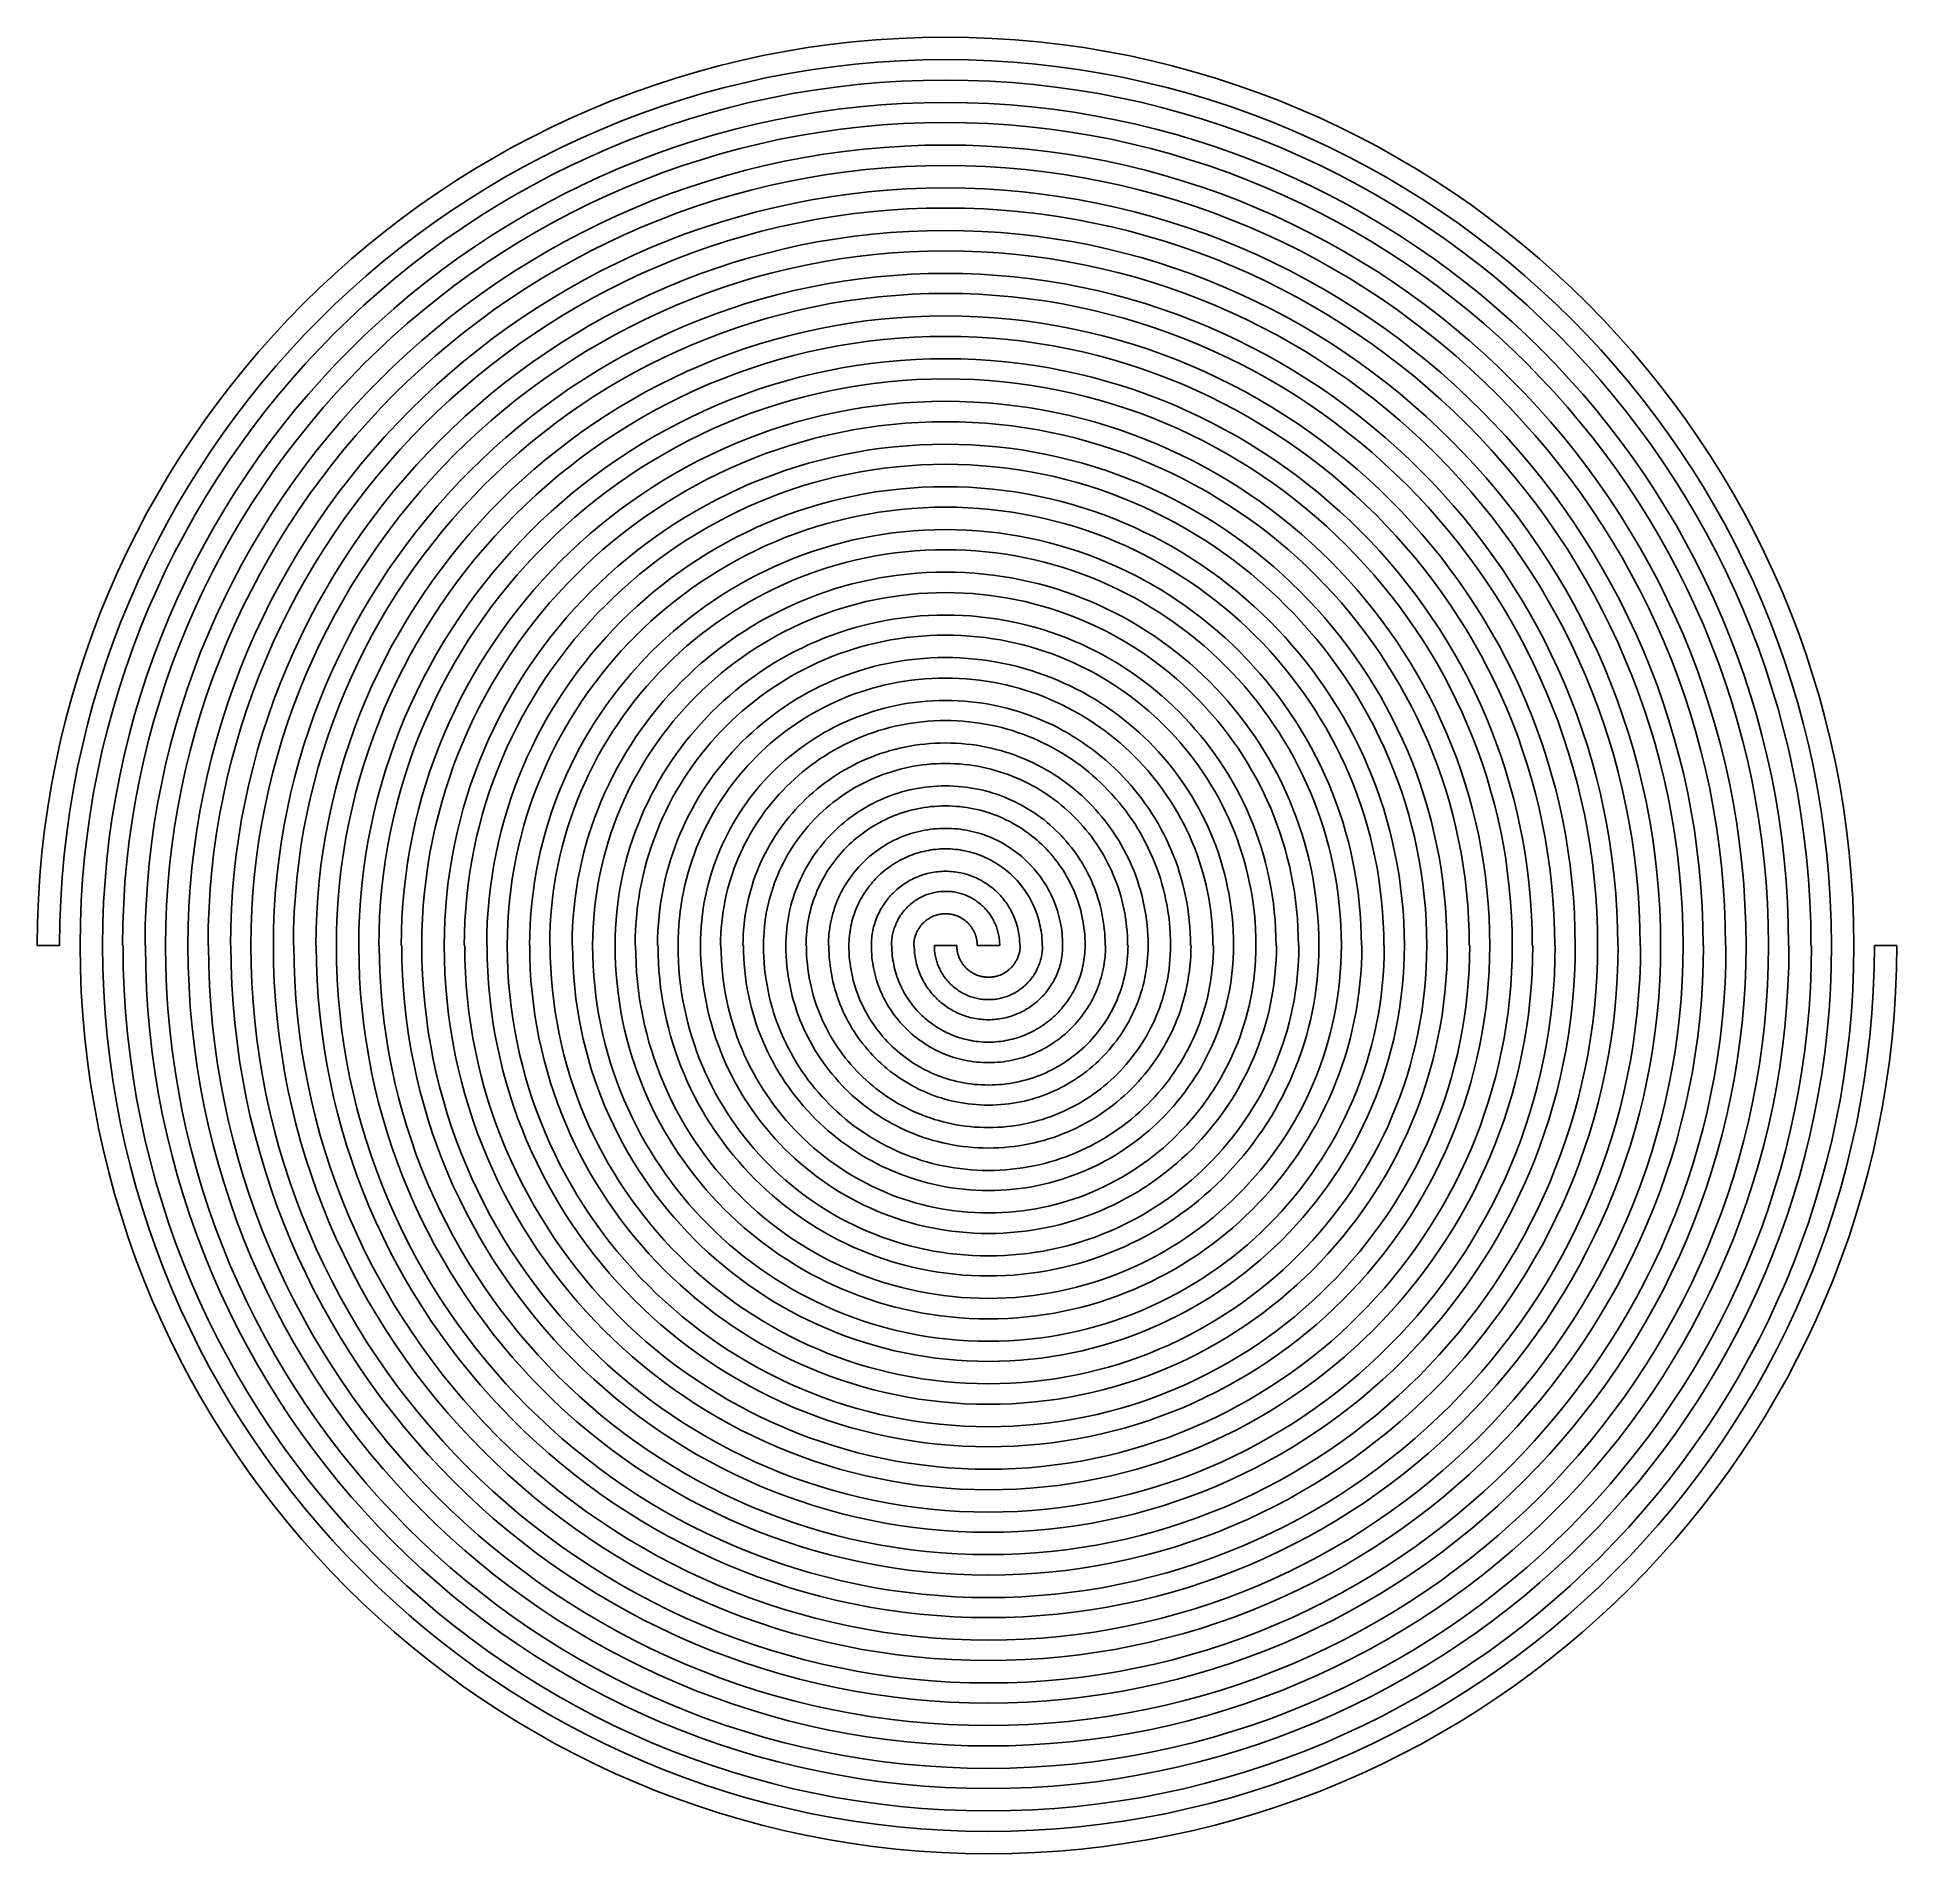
# Model space of a CAD drawing. Extents: x 0 to 82.9, y 0 to 81.
import ezdxf

# ---------------------------------------------------------------- set-up
doc = ezdxf.new("R2010")
doc.units = 0
doc.layers.get('0').update_dxf_attribs({"linetype": 'CONTINUOUS'})

msp = doc.modelspace()

# ---------------------------------------------------------------- linework, layer by layer
at = {"color": 0}
for p, q in [((34.3407, 80.5325), (33.3403, 80.366)), ((35.348, 80.6746), (34.3407, 80.5325)), ((36.365, 80.7903), (35.348, 80.6746)), ((37.3874, 80.8814), (36.365, 80.7903)), ((38.4182, 80.9473), (37.3874, 80.8814)), ((39.4561, 80.9872), (38.4182, 80.9473)), ((40.5007, 80.9995), (39.4561, 80.9872)), ((41.5438, 80.9872), (40.5007, 80.9995)), ((42.5813, 80.9473), (41.5438, 80.9872)), ((43.6107, 80.8814), (42.5813, 80.9473)), ((44.6345, 80.7903), (43.6107, 80.8814)), ((45.6501, 80.6746), (44.6345, 80.7903)), ((46.6591, 80.5325), (45.6501, 80.6746)), ((47.6596, 80.366), (46.6591, 80.5325)), ((30.3899, 79.7221), (29.4253, 79.4604)), ((31.3655, 79.9606), (30.3899, 79.7221)), ((32.3481, 80.1758), (31.3655, 79.9606)), ((33.3403, 80.366), (32.3481, 80.1758)), ((34.4923, 79.5443), (35.476, 79.6823)), ((35.476, 79.6823), (36.467, 79.7952)), ((36.467, 79.7952), (37.4646, 79.8848)), ((37.4646, 79.8848), (38.4708, 79.9483)), ((38.4708, 79.9483), (39.4822, 79.9867)), ((39.4822, 79.9867), (40.5007, 79.9994)), ((40.5007, 79.9994), (41.5177, 79.9867)), ((40.5007, 79.9994), (40.5007, 79.9994)), ((41.5177, 79.9867), (42.5291, 79.9483)), ((42.5291, 79.9483), (43.5349, 79.8848)), ((43.5349, 79.8848), (44.5326, 79.7952)), ((44.5326, 79.7952), (45.5235, 79.6823)), ((45.5235, 79.6823), (46.5074, 79.5443)), ((48.6516, 80.1758), (47.6596, 80.366)), ((49.6341, 79.9606), (48.6516, 80.1758)), ((50.6099, 79.7221), (49.6341, 79.9606)), ((51.5743, 79.4604), (50.6099, 79.7221)), ((27.5249, 78.8677), (26.5892, 78.5386)), ((28.4703, 79.1767), (27.5249, 78.8677)), ((29.4253, 79.4604), (28.4703, 79.1767)), ((30.6393, 78.7534), (31.5902, 78.9862)), ((31.5902, 78.9862), (32.5493, 79.1958)), ((32.5493, 79.1958), (33.5166, 79.3821)), ((33.5166, 79.3821), (34.4923, 79.5443)), ((35.5921, 78.7756), (34.6315, 78.6405)), ((36.5608, 78.8857), (35.5921, 78.7756)), ((37.5349, 78.9725), (36.5608, 78.8857)), ((38.5177, 79.036), (37.5349, 78.9725)), ((39.5055, 79.0734), (38.5177, 79.036)), ((40.5007, 79.0857), (39.5055, 79.0734)), ((41.4941, 79.0734), (40.5007, 79.0857)), ((42.4822, 79.036), (41.4941, 79.0734)), ((43.4647, 78.9725), (42.4822, 79.036)), ((44.4391, 78.8857), (43.4647, 78.9725)), ((45.4078, 78.7756), (44.4391, 78.8857)), ((46.3684, 78.6405), (45.4078, 78.7756)), ((46.5074, 79.5443), (47.4832, 79.3821)), ((47.4832, 79.3821), (48.4505, 79.1958)), ((48.4505, 79.1958), (49.4097, 78.9862)), ((49.4097, 78.9862), (50.3604, 78.7534)), ((52.5293, 79.1767), (51.5743, 79.4604)), ((53.4762, 78.8677), (52.5293, 79.1767)), ((54.4103, 78.5386), (53.4762, 78.8677)), ((25.6646, 78.1858), (24.751, 77.8122)), ((26.5892, 78.5386), (25.6646, 78.1858)), ((27.8446, 77.9212), (28.7666, 78.2214)), ((28.7666, 78.2214), (29.6981, 78.4987)), ((29.6981, 78.4987), (30.6393, 78.7534)), ((31.7968, 78.0962), (30.8681, 77.8686)), ((32.7339, 78.3001), (31.7968, 78.0962)), ((33.6793, 78.4821), (32.7339, 78.3001)), ((34.6315, 78.6405), (33.6793, 78.4821)), ((36.6628, 77.8909), (37.6121, 77.9762)), ((37.6121, 77.9762), (38.5685, 78.0369)), ((38.5685, 78.0369), (39.5319, 78.074)), ((39.5319, 78.074), (40.5007, 78.0852)), ((40.5007, 78.0852), (41.468, 78.074)), ((41.468, 78.074), (42.4311, 78.0369)), ((42.4311, 78.0369), (43.3874, 77.9762)), ((43.3874, 77.9762), (44.3371, 77.8909)), ((47.322, 78.4821), (46.3684, 78.6405)), ((48.2656, 78.3001), (47.322, 78.4821)), ((49.203, 78.0962), (48.2656, 78.3001)), ((50.1315, 77.8686), (49.203, 78.0962)), ((50.3604, 78.7534), (51.3016, 78.4987)), ((51.3016, 78.4987), (52.233, 78.2214)), ((52.233, 78.2214), (53.1551, 77.9212)), ((55.335, 78.1858), (54.4103, 78.5386)), ((56.2487, 77.8122), (55.335, 78.1858)), ((23.8483, 77.4167), (22.9567, 77.0008)), ((24.751, 77.8122), (23.8483, 77.4167)), ((25.1395, 76.8904), (26.0298, 77.2555)), ((26.0298, 77.2555), (26.9324, 77.5988)), ((26.9324, 77.5988), (27.8446, 77.9212)), ((29.038, 77.3479), (28.1382, 77.0544)), ((29.9489, 77.6192), (29.038, 77.3479)), ((30.8681, 77.8686), (29.9489, 77.6192)), ((31.1175, 76.8999), (32.0215, 77.1218)), ((32.0215, 77.1218), (32.9337, 77.3204)), ((32.9337, 77.3204), (33.8557, 77.4982)), ((33.8557, 77.4982), (34.7831, 77.6524)), ((34.7831, 77.6524), (35.7188, 77.7833)), ((35.7188, 77.7833), (36.6628, 77.8909)), ((38.614, 77.144), (37.6809, 77.0848)), ((39.5538, 77.1797), (38.614, 77.144)), ((40.5007, 77.191), (39.5538, 77.1797)), ((41.4457, 77.1797), (40.5007, 77.191)), ((42.3855, 77.144), (41.4457, 77.1797)), ((43.3186, 77.0848), (42.3855, 77.144)), ((44.3371, 77.8909), (45.2808, 77.7833)), ((45.2808, 77.7833), (46.2167, 77.6524)), ((46.2167, 77.6524), (47.1456, 77.4982)), ((47.1456, 77.4982), (48.0646, 77.3204)), ((48.0646, 77.3204), (48.9783, 77.1218)), ((48.9783, 77.1218), (49.8821, 76.8999)), ((51.0508, 77.6192), (50.1315, 77.8686)), ((51.9617, 77.3479), (51.0508, 77.6192)), ((52.8616, 77.0544), (51.9617, 77.3479)), ((53.1551, 77.9212), (54.0674, 77.5988)), ((54.0674, 77.5988), (54.9684, 77.2555)), ((54.9684, 77.2555), (55.8602, 76.8904)), ((57.1514, 77.4167), (56.2487, 77.8122)), ((58.0429, 77.0008), (57.1514, 77.4167)), ((22.0775, 76.5623), (21.2108, 76.1047)), ((22.9567, 77.0008), (22.0775, 76.5623)), ((23.3894, 76.098), (24.259, 76.5044)), ((24.259, 76.5044), (25.1395, 76.8904)), ((26.366, 76.4053), (25.4951, 76.0483)), ((27.2466, 76.7401), (26.366, 76.4053)), ((28.1382, 77.0544), (27.2466, 76.7401)), ((28.4579, 76.1076), (29.3357, 76.393)), ((29.3357, 76.393), (30.2218, 76.6576)), ((30.2218, 76.6576), (31.1175, 76.8999)), ((33.1143, 76.4452), (32.2241, 76.2497)), ((34.0128, 76.6177), (33.1143, 76.4452)), ((34.9195, 76.7676), (34.0128, 76.6177)), ((35.833, 76.896), (34.9195, 76.7676)), ((36.7538, 77.0019), (35.833, 76.896)), ((37.6809, 77.0848), (36.7538, 77.0019)), ((44.2461, 77.0019), (43.3186, 77.0848)), ((45.1665, 76.896), (44.2461, 77.0019)), ((46.0802, 76.7676), (45.1665, 76.896)), ((46.9858, 76.6177), (46.0802, 76.7676)), ((47.8854, 76.4452), (46.9858, 76.6177)), ((48.7758, 76.2497), (47.8854, 76.4452)), ((49.8821, 76.8999), (50.7781, 76.6576)), ((50.7781, 76.6576), (51.664, 76.393)), ((51.664, 76.393), (52.542, 76.1076)), ((53.7531, 76.7401), (52.8616, 77.0544)), ((54.6336, 76.4053), (53.7531, 76.7401)), ((55.5046, 76.0483), (54.6336, 76.4053)), ((55.8602, 76.8904), (56.7408, 76.5044)), ((56.7408, 76.5044), (57.6104, 76.098)), ((58.922, 76.5623), (58.0429, 77.0008)), ((59.7888, 76.1047), (58.922, 76.5623)), ((20.3564, 75.6267), (19.5158, 75.1279)), ((21.2108, 76.1047), (20.3564, 75.6267)), ((21.6876, 75.2256), (22.5323, 75.6722)), ((22.5323, 75.6722), (23.3894, 76.098)), ((24.6352, 75.6722), (23.7863, 75.2754)), ((25.4951, 76.0483), (24.6352, 75.6722)), ((25.8837, 75.1279), (26.7312, 75.475)), ((26.7312, 75.475), (27.5897, 75.8017)), ((27.5897, 75.8017), (28.4579, 76.1076)), ((29.6017, 75.5385), (28.7445, 75.2602)), ((30.4671, 75.7975), (29.6017, 75.5385)), ((31.3407, 76.0345), (30.4671, 75.7975)), ((32.2241, 76.2497), (31.3407, 76.0345)), ((32.4487, 75.2754), (33.3155, 75.4655)), ((33.3155, 75.4655), (34.1905, 75.6324)), ((34.1905, 75.6324), (35.0711, 75.7798)), ((35.0711, 75.7798), (35.96, 75.9037)), ((35.96, 75.9037), (36.8558, 76.007)), ((36.8558, 76.007), (37.7567, 76.0871)), ((37.7567, 76.0871), (38.6662, 76.145)), ((38.6662, 76.145), (39.5799, 76.1792)), ((39.5799, 76.1792), (40.5007, 76.1919)), ((40.5007, 76.1919), (41.4196, 76.1792)), ((41.4196, 76.1792), (42.3333, 76.145)), ((42.3333, 76.145), (43.2414, 76.0871)), ((43.2414, 76.0871), (44.1441, 76.007)), ((44.1441, 76.007), (45.0398, 75.9037)), ((45.0398, 75.9037), (45.9274, 75.7798)), ((45.9274, 75.7798), (46.8094, 75.6324)), ((46.8094, 75.6324), (47.6843, 75.4655)), ((47.6843, 75.4655), (48.5496, 75.2754)), ((49.6591, 76.0345), (48.7758, 76.2497)), ((50.5326, 75.7975), (49.6591, 76.0345)), ((51.398, 75.5385), (50.5326, 75.7975)), ((52.2552, 75.2602), (51.398, 75.5385)), ((52.542, 76.1076), (53.4098, 75.8017)), ((53.4098, 75.8017), (54.2685, 75.475)), ((54.2685, 75.475), (55.1159, 75.1279)), ((56.3644, 75.6722), (55.5046, 76.0483)), ((57.2135, 75.2754), (56.3644, 75.6722)), ((57.6104, 76.098), (58.4673, 75.6722)), ((58.4673, 75.6722), (59.3122, 75.2256)), ((60.6432, 75.6267), (59.7888, 76.1047)), ((61.4839, 75.1279), (60.6432, 75.6267)), ((19.5158, 75.1279), (18.6862, 74.6111)), ((20.0326, 74.2735), (20.8539, 74.7586)), ((20.8539, 74.7586), (21.6876, 75.2256)), ((22.9485, 74.8577), (22.123, 74.4224)), ((23.7863, 75.2754), (22.9485, 74.8577)), ((24.219, 74.374), (25.0458, 74.76)), ((25.0458, 74.76), (25.8837, 75.1279)), ((27.0592, 74.6428), (26.231, 74.3038)), ((27.897, 74.961), (27.0592, 74.6428)), ((28.7445, 75.2602), (27.897, 74.961)), ((29.8979, 74.5836), (30.7399, 74.8358)), ((30.7399, 74.8358), (31.5902, 75.0658)), ((31.5902, 75.0658), (32.4487, 75.2754)), ((34.3517, 74.7324), (33.5001, 74.5698)), ((35.2103, 74.8757), (34.3517, 74.7324)), ((36.0772, 74.997), (35.2103, 74.8757)), ((36.9492, 75.0976), (36.0772, 74.997)), ((37.8284, 75.1762), (36.9492, 75.0976)), ((38.7131, 75.2327), (37.8284, 75.1762)), ((39.6035, 75.2658), (38.7131, 75.2327)), ((40.5007, 75.2768), (39.6035, 75.2658)), ((41.3964, 75.2658), (40.5007, 75.2768)), ((42.2864, 75.2327), (41.3964, 75.2658)), ((43.1712, 75.1762), (42.2864, 75.2327)), ((44.0503, 75.0976), (43.1712, 75.1762)), ((44.9227, 74.997), (44.0503, 75.0976)), ((45.7895, 74.8757), (44.9227, 74.997)), ((46.6478, 74.7324), (45.7895, 74.8757)), ((47.4998, 74.5698), (46.6478, 74.7324)), ((48.5496, 75.2754), (49.4097, 75.0658)), ((49.4097, 75.0658), (50.2599, 74.8358)), ((50.2599, 74.8358), (51.1016, 74.5836)), ((53.1026, 74.961), (52.2552, 75.2602)), ((53.9404, 74.6428), (53.1026, 74.961)), ((54.7673, 74.3038), (53.9404, 74.6428)), ((55.1159, 75.1279), (55.9537, 74.76)), ((55.9537, 74.76), (56.7806, 74.374)), ((58.0513, 74.8577), (57.2135, 75.2754)), ((58.8768, 74.4224), (58.0513, 74.8577)), ((59.3122, 75.2256), (60.1458, 74.7586)), ((60.1458, 74.7586), (60.9671, 74.2735)), ((62.3136, 74.6111), (61.4839, 75.1279)), ((17.8718, 74.0738), (17.0711, 73.5182)), ((18.6862, 74.6111), (17.8718, 74.0738)), ((19.225, 73.7676), (20.0326, 74.2735)), ((21.3086, 73.9662), (20.508, 73.4921)), ((22.123, 74.4224), (21.3086, 73.9662)), ((22.5985, 73.5432), (23.4032, 73.9676)), ((23.4032, 73.9676), (24.219, 74.374)), ((25.4138, 73.9454), (24.6063, 73.5679)), ((26.231, 74.3038), (25.4138, 73.9454)), ((27.4257, 73.7112), (28.2401, 74.0227)), ((28.2401, 74.0227), (29.0642, 74.3133)), ((29.0642, 74.3133), (29.8979, 74.5836)), ((30.9907, 73.9553), (30.1694, 73.7112)), ((31.8189, 74.1796), (30.9907, 73.9553)), ((32.6554, 74.385), (31.8189, 74.1796)), ((33.5001, 74.5698), (32.6554, 74.385)), ((34.5281, 73.7485), (35.3631, 73.8875)), ((35.3631, 73.8875), (36.2038, 74.0047)), ((36.2038, 74.0047), (37.0512, 74.1027)), ((37.0512, 74.1027), (37.9042, 74.1786)), ((37.9042, 74.1786), (38.7643, 74.2336)), ((38.7643, 74.2336), (39.6296, 74.2668)), ((39.6296, 74.2668), (40.5007, 74.2777)), ((40.5007, 74.2777), (41.3702, 74.2668)), ((41.3702, 74.2668), (42.2356, 74.2336)), ((42.2356, 74.2336), (43.0939, 74.1786)), ((43.0939, 74.1786), (43.9484, 74.1027)), ((43.9484, 74.1027), (44.7957, 74.0047)), ((44.7957, 74.0047), (45.6364, 73.8875)), ((45.6364, 73.8875), (46.4714, 73.7485)), ((48.3443, 74.385), (47.4998, 74.5698)), ((49.1808, 74.1796), (48.3443, 74.385)), ((50.0105, 73.9553), (49.1808, 74.1796)), ((50.8303, 73.7112), (50.0105, 73.9553)), ((51.1016, 74.5836), (51.9356, 74.3133)), ((51.9356, 74.3133), (52.7597, 74.0227)), ((52.7597, 74.0227), (53.5739, 73.7112)), ((55.5858, 73.9454), (54.7673, 74.3038)), ((56.3933, 73.5679), (55.5858, 73.9454)), ((56.7806, 74.374), (57.5966, 73.9676)), ((57.5966, 73.9676), (58.4013, 73.5432)), ((59.6911, 73.9662), (58.8768, 74.4224)), ((60.4933, 73.4921), (59.6911, 73.9662)), ((60.9671, 74.2735), (61.7746, 73.7676)), ((63.1278, 74.0738), (62.3136, 74.6111)), ((63.9286, 73.5182), (63.1278, 74.0738)), ((17.0711, 73.5182), (16.2829, 72.9439)), ((17.6485, 72.7026), (18.4299, 73.2441)), ((18.4299, 73.2441), (19.225, 73.7676)), ((19.7183, 72.9989), (18.9411, 72.4877)), ((20.508, 73.4921), (19.7183, 72.9989)), ((21.0247, 72.6362), (21.8061, 73.0994)), ((21.8061, 73.0994), (22.5985, 73.5432)), ((23.8097, 73.1711), (23.0256, 72.7562)), ((24.6063, 73.5679), (23.8097, 73.1711)), ((25.039, 72.6666), (25.8244, 73.0331)), ((25.8244, 73.0331), (26.6209, 73.382)), ((26.6209, 73.382), (27.4257, 73.7112)), ((28.5543, 73.1643), (27.7606, 72.861)), ((29.3577, 73.4466), (28.5543, 73.1643)), ((30.1694, 73.7112), (29.3577, 73.4466)), ((30.4671, 72.7562), (31.2636, 72.9933)), ((31.2636, 72.9933), (32.0683, 73.2123)), ((32.0683, 73.2123), (32.8814, 73.4109)), ((32.8814, 73.4109), (33.7013, 73.5902)), ((33.7013, 73.5902), (34.5281, 73.7485)), ((35.4997, 73.0031), (34.6866, 72.868)), ((36.3181, 73.1188), (35.4997, 73.0031)), ((37.1422, 73.2123), (36.3181, 73.1188)), ((37.9734, 73.2868), (37.1422, 73.2123)), ((38.8112, 73.3407), (37.9734, 73.2868)), ((39.6515, 73.3721), (38.8112, 73.3407)), ((40.5007, 73.3834), (39.6515, 73.3721)), ((41.3466, 73.3721), (40.5007, 73.3834)), ((42.1901, 73.3407), (41.3466, 73.3721)), ((43.0265, 73.2868), (42.1901, 73.3407)), ((43.8573, 73.2123), (43.0265, 73.2868)), ((44.6814, 73.1188), (43.8573, 73.2123)), ((45.5013, 73.0031), (44.6814, 73.1188)), ((46.313, 72.868), (45.5013, 73.0031)), ((46.4714, 73.7485), (47.2983, 73.5902)), ((47.2983, 73.5902), (48.1182, 73.4109)), ((48.1182, 73.4109), (48.9313, 73.2123)), ((48.9313, 73.2123), (49.736, 72.9933)), ((49.736, 72.9933), (50.5326, 72.7562)), ((51.6421, 73.4466), (50.8303, 73.7112)), ((52.4454, 73.1643), (51.6421, 73.4466)), ((53.2391, 72.861), (52.4454, 73.1643)), ((53.5739, 73.7112), (54.3789, 73.382)), ((54.3789, 73.382), (55.1751, 73.0331)), ((55.1751, 73.0331), (55.9608, 72.6666)), ((57.1885, 73.1711), (56.3933, 73.5679)), ((57.9755, 72.7562), (57.1885, 73.1711)), ((58.4013, 73.5432), (59.1936, 73.0994)), ((59.1936, 73.0994), (59.975, 72.6362)), ((61.2814, 72.9989), (60.4933, 73.4921)), ((62.0586, 72.4877), (61.2814, 72.9989)), ((61.7746, 73.7676), (62.5697, 73.2441)), ((62.5697, 73.2441), (63.3511, 72.7026)), ((64.7153, 72.9439), (63.9286, 73.5182)), ((15.5112, 72.3512), (14.7533, 71.7405)), ((16.2829, 72.9439), (15.5112, 72.3512)), ((16.1286, 71.5641), (16.881, 72.1431)), ((16.881, 72.1431), (17.6485, 72.7026)), ((18.9411, 72.4877), (18.1777, 71.9571)), ((19.5006, 71.658), (20.2558, 72.1568)), ((20.2558, 72.1568), (21.0247, 72.6362)), ((22.2512, 72.3237), (21.4878, 71.8714)), ((23.0256, 72.7562), (22.2512, 72.3237)), ((23.5011, 71.8771), (24.2645, 72.281)), ((24.2645, 72.281), (25.039, 72.6666)), ((26.2006, 72.2009), (25.4358, 71.8425)), ((26.9765, 72.5399), (26.2006, 72.2009)), ((27.7606, 72.861), (26.9765, 72.5399)), ((28.1271, 71.9307), (28.8975, 72.2242)), ((28.8975, 72.2242), (29.6788, 72.5001)), ((29.6788, 72.5001), (30.4671, 72.7562)), ((32.2916, 72.3456), (31.5088, 72.1335)), ((33.0825, 72.5399), (32.2916, 72.3456)), ((33.8805, 72.7135), (33.0825, 72.5399)), ((34.6866, 72.868), (33.8805, 72.7135)), ((36.4451, 72.1265), (37.2442, 72.2175)), ((37.2442, 72.2175), (38.0503, 72.2891)), ((38.0503, 72.2891), (38.862, 72.3413)), ((38.862, 72.3413), (39.678, 72.3717)), ((39.678, 72.3717), (40.5007, 72.3829)), ((40.5007, 72.3829), (41.3219, 72.3717)), ((41.3219, 72.3717), (42.1375, 72.3413)), ((42.1375, 72.3413), (42.9493, 72.2891)), ((42.9493, 72.2891), (43.7554, 72.2175)), ((43.7554, 72.2175), (44.5548, 72.1265)), ((47.1177, 72.7135), (46.313, 72.868)), ((47.9171, 72.5399), (47.1177, 72.7135)), ((48.708, 72.3456), (47.9171, 72.5399)), ((49.4908, 72.1335), (48.708, 72.3456)), ((50.5326, 72.7562), (51.3221, 72.5001)), ((51.3221, 72.5001), (52.101, 72.2242)), ((52.101, 72.2242), (52.8726, 71.9307)), ((54.0233, 72.5399), (53.2391, 72.861)), ((54.7991, 72.2009), (54.0233, 72.5399)), ((55.5639, 71.8425), (54.7991, 72.2009)), ((55.9608, 72.6666), (56.7351, 72.281)), ((56.7351, 72.281), (57.4985, 71.8771)), ((58.7484, 72.3237), (57.9755, 72.7562)), ((59.5104, 71.8714), (58.7484, 72.3237)), ((59.975, 72.6362), (60.7441, 72.1568)), ((60.7441, 72.1568), (61.499, 71.658)), ((62.822, 71.9571), (62.0586, 72.4877)), ((63.3511, 72.7026), (64.1188, 72.1431)), ((64.1188, 72.1431), (64.8727, 71.5641)), ((65.4886, 72.3512), (64.7153, 72.9439)), ((66.2464, 71.7405), (65.4886, 72.3512)), ((14.7533, 71.7405), (14.0105, 71.1122)), ((15.3886, 70.969), (16.1286, 71.5641)), ((17.428, 71.41), (16.6922, 70.8448)), ((18.1777, 71.9571), (17.428, 71.41)), ((18.7565, 71.1426), (19.5006, 71.658)), ((20.7381, 71.4029), (19.9995, 70.9164)), ((21.4878, 71.8714), (20.7381, 71.4029)), ((22.0059, 71.0173), (22.7473, 71.4555)), ((22.7473, 71.4555), (23.5011, 71.8771)), ((24.6807, 71.4664), (23.9365, 71.0738)), ((25.4358, 71.8425), (24.6807, 71.4664)), ((26.6113, 71.2886), (27.3651, 71.6181)), ((27.3651, 71.6181), (28.1271, 71.9307)), ((29.2048, 71.3839), (28.4551, 71.0985)), ((29.9654, 71.6523), (29.2048, 71.3839)), ((30.7316, 71.9018), (29.9654, 71.6523)), ((31.5088, 72.1335), (30.7316, 71.9018)), ((31.7817, 71.1715), (32.541, 71.3768)), ((32.541, 71.3768), (33.3086, 71.5641)), ((33.3086, 71.5641), (34.083, 71.7338)), ((34.083, 71.7338), (34.863, 71.8841)), ((34.863, 71.8841), (35.6514, 72.015)), ((35.6514, 72.015), (36.4451, 72.1265)), ((37.338, 71.308), (36.5622, 71.2198)), ((38.1208, 71.3782), (37.338, 71.308)), ((38.9089, 71.428), (38.1208, 71.3782)), ((39.7013, 71.4583), (38.9089, 71.428)), ((40.5007, 71.4692), (39.7013, 71.4583)), ((41.2969, 71.4583), (40.5007, 71.4692)), ((42.0906, 71.428), (41.2969, 71.4583)), ((42.8791, 71.3782), (42.0906, 71.428)), ((43.6619, 71.308), (42.8791, 71.3782)), ((44.4391, 71.2198), (43.6619, 71.308)), ((44.5548, 72.1265), (45.3485, 72.015)), ((45.3485, 72.015), (46.1366, 71.8841)), ((46.1366, 71.8841), (46.9166, 71.7338)), ((46.9166, 71.7338), (47.6913, 71.5641)), ((47.6913, 71.5641), (48.4586, 71.3768)), ((48.4586, 71.3768), (49.2181, 71.1715)), ((50.2666, 71.9018), (49.4908, 72.1335)), ((51.0342, 71.6523), (50.2666, 71.9018)), ((51.7934, 71.3839), (51.0342, 71.6523)), ((52.5445, 71.0985), (51.7934, 71.3839)), ((52.8726, 71.9307), (53.6346, 71.6181)), ((53.6346, 71.6181), (54.3885, 71.2886)), ((56.3192, 71.4664), (55.5639, 71.8425)), ((57.0632, 71.0738), (56.3192, 71.4664)), ((57.4985, 71.8771), (58.251, 71.4555)), ((58.251, 71.4555), (58.994, 71.0173)), ((60.2615, 71.4029), (59.5104, 71.8714)), ((61.0002, 70.9164), (60.2615, 71.4029)), ((61.499, 71.658), (62.2434, 71.1426)), ((63.5716, 71.41), (62.822, 71.9571)), ((64.3075, 70.8448), (63.5716, 71.41)), ((64.8727, 71.5641), (65.611, 70.969)), ((66.9893, 71.1122), (66.2464, 71.7405)), ((14.0105, 71.1122), (13.2829, 70.466)), ((14.6651, 70.3559), (15.3886, 70.969)), ((16.6922, 70.8448), (15.9701, 70.2635)), ((17.3095, 70.0595), (18.0261, 70.6092)), ((18.0261, 70.6092), (18.7565, 71.1426)), ((19.9995, 70.9164), (19.2732, 70.4123)), ((20.5589, 70.0871), (21.2755, 70.5612)), ((21.2755, 70.5612), (22.0059, 71.0173)), ((23.2034, 70.6632), (22.48, 70.2345)), ((23.9365, 71.0738), (23.2034, 70.6632)), ((24.4133, 70.1947), (25.1354, 70.5764)), ((25.1354, 70.5764), (25.8685, 70.9415)), ((25.8685, 70.9415), (26.6113, 71.2886)), ((27.7124, 70.7954), (26.9792, 70.4744)), ((28.4551, 71.0985), (27.7124, 70.7954)), ((29.5493, 70.4455), (30.2852, 70.7044)), ((30.2852, 70.7044), (31.0293, 70.9468)), ((31.0293, 70.9468), (31.7817, 71.1715)), ((32.7697, 70.4921), (32.0311, 70.2924)), ((33.5153, 70.6741), (32.7697, 70.4921)), ((34.2663, 70.8381), (33.5153, 70.6741)), ((35.0256, 70.9842), (34.2663, 70.8381)), ((35.7904, 71.1108), (35.0256, 70.9842)), ((36.5622, 71.2198), (35.7904, 71.1108)), ((45.2092, 71.1108), (44.4391, 71.2198)), ((45.974, 70.9842), (45.2092, 71.1108)), ((46.7335, 70.8381), (45.974, 70.9842)), ((47.4857, 70.6741), (46.7335, 70.8381)), ((48.23, 70.4921), (47.4857, 70.6741)), ((48.9687, 70.2924), (48.23, 70.4921)), ((49.2181, 71.1715), (49.9703, 70.9468)), ((49.9703, 70.9468), (50.7146, 70.7044)), ((50.7146, 70.7044), (51.4505, 70.4455)), ((53.2874, 70.7954), (52.5445, 71.0985)), ((54.0205, 70.4744), (53.2874, 70.7954)), ((54.3885, 71.2886), (55.1311, 70.9415)), ((55.1311, 70.9415), (55.8641, 70.5764)), ((55.8641, 70.5764), (56.5863, 70.1947)), ((57.7963, 70.6632), (57.0632, 71.0738)), ((58.5198, 70.2345), (57.7963, 70.6632)), ((58.994, 71.0173), (59.7242, 70.5612)), ((59.7242, 70.5612), (60.4407, 70.0871)), ((61.7266, 70.4123), (61.0002, 70.9164)), ((62.2434, 71.1426), (62.9737, 70.6092)), ((62.9737, 70.6092), (63.6901, 70.0595)), ((65.0296, 70.2635), (64.3075, 70.8448)), ((65.611, 70.969), (66.3346, 70.3559)), ((67.7168, 70.466), (66.9893, 71.1122)), ((12.5718, 69.8031), (11.8759, 69.1236)), ((13.2829, 70.466), (12.5718, 69.8031)), ((13.2608, 69.0795), (13.954, 69.7258)), ((13.954, 69.7258), (14.6651, 70.3559)), ((15.2631, 69.6655), (14.5686, 69.0492)), ((15.9701, 70.2635), (15.2631, 69.6655)), ((16.6054, 69.4916), (17.3095, 70.0595)), ((18.5608, 69.8927), (17.8608, 69.3554)), ((19.2732, 70.4123), (18.5608, 69.8927)), ((19.852, 69.5978), (20.5589, 70.0871)), ((21.7689, 69.7907), (21.0688, 69.3289)), ((22.48, 70.2345), (21.7689, 69.7907)), ((22.9981, 69.3801), (23.6995, 69.795)), ((23.6995, 69.795), (24.4133, 70.1947)), ((25.5433, 69.7798), (24.8392, 69.4076)), ((26.2558, 70.1354), (25.5433, 69.7798)), ((26.9792, 70.4744), (26.2558, 70.1354)), ((27.3913, 69.5621), (28.1023, 69.8733)), ((28.1023, 69.8733), (28.8217, 70.1668)), ((28.8217, 70.1668), (29.5493, 70.4455)), ((30.5773, 69.8391), (29.8634, 69.5868)), ((31.3008, 70.0747), (30.5773, 69.8391)), ((32.0311, 70.2924), (31.3008, 70.0747)), ((33.0192, 69.5233), (33.7399, 69.6997)), ((33.7399, 69.6997), (34.4675, 69.8581)), ((34.4675, 69.8581), (35.202, 70.0003)), ((35.202, 70.0003), (35.9421, 70.1227)), ((35.9421, 70.1227), (36.6889, 70.2275)), ((36.6889, 70.2275), (37.44, 70.3128)), ((37.44, 70.3128), (38.1977, 70.3806)), ((38.1977, 70.3806), (38.9601, 70.4303)), ((38.9601, 70.4303), (39.7274, 70.4592)), ((39.7274, 70.4592), (40.5007, 70.4688)), ((40.5007, 70.4688), (41.2722, 70.4592)), ((41.2722, 70.4592), (42.0398, 70.4303)), ((42.0398, 70.4303), (42.8018, 70.3806)), ((42.8018, 70.3806), (43.5599, 70.3128)), ((43.5599, 70.3128), (44.3107, 70.2275)), ((44.3107, 70.2275), (45.0578, 70.1227)), ((45.0578, 70.1227), (45.7976, 70.0003)), ((45.7976, 70.0003), (46.5321, 69.8581)), ((46.5321, 69.8581), (47.2599, 69.6997)), ((47.2599, 69.6997), (47.9806, 69.5233)), ((49.699, 70.0747), (48.9687, 70.2924)), ((50.4225, 69.8391), (49.699, 70.0747)), ((51.1362, 69.5868), (50.4225, 69.8391)), ((51.4505, 70.4455), (52.178, 70.1668)), ((52.178, 70.1668), (52.8973, 69.8733)), ((52.8973, 69.8733), (53.6085, 69.5621)), ((54.7441, 70.1354), (54.0205, 70.4744)), ((55.4563, 69.7798), (54.7441, 70.1354)), ((56.1605, 69.4076), (55.4563, 69.7798)), ((56.5863, 70.1947), (57.3003, 69.795)), ((57.3003, 69.795), (58.0016, 69.3801)), ((59.2307, 69.7907), (58.5198, 70.2345)), ((59.9309, 69.3289), (59.2307, 69.7907)), ((60.4407, 70.0871), (61.1477, 69.5978)), ((62.4388, 69.8927), (61.7266, 70.4123)), ((63.1391, 69.3554), (62.4388, 69.8927)), ((63.6901, 70.0595), (64.3943, 69.4916)), ((65.738, 69.6655), (65.0296, 70.2635)), ((66.4312, 69.0492), (65.738, 69.6655)), ((66.3346, 70.3559), (67.0458, 69.7258)), ((67.0458, 69.7258), (67.739, 69.0795)), ((68.4294, 69.8031), (67.7168, 70.466)), ((69.1236, 69.1236), (68.4294, 69.8031)), ((11.8759, 69.1236), (11.1966, 68.428)), ((12.5815, 68.4181), (13.2608, 69.0795)), ((14.5686, 69.0492), (13.8906, 68.4181)), ((15.2411, 68.3108), (15.9163, 68.9088)), ((15.9163, 68.9088), (16.6054, 69.4916)), ((17.8608, 69.3554), (17.1745, 68.8026)), ((18.4781, 68.5698), (19.1589, 69.0922)), ((19.1589, 69.0922), (19.852, 69.5978)), ((20.3812, 68.8523), (19.7046, 68.3588)), ((21.0688, 69.3289), (20.3812, 68.8523)), ((21.6269, 68.501), (22.3077, 68.9487)), ((22.3077, 68.9487), (22.9981, 69.3801)), ((24.146, 69.0203), (23.4625, 68.6153)), ((24.8392, 69.4076), (24.146, 69.0203)), ((25.3146, 68.5285), (25.9981, 68.8894)), ((25.9981, 68.8894), (26.6898, 69.234)), ((26.6898, 69.234), (27.3913, 69.5621)), ((28.4565, 69.0316), (27.7675, 68.7282)), ((29.1551, 69.3166), (28.4565, 69.0316)), ((29.8634, 69.5868), (29.1551, 69.3166)), ((30.2066, 68.647), (30.8984, 68.8908)), ((30.8984, 68.8908), (31.5984, 69.1197)), ((31.5984, 69.1197), (32.3053, 69.3289)), ((32.3053, 69.3289), (33.0192, 69.5233)), ((33.9424, 68.8287), (33.2424, 68.6566)), ((34.648, 68.9818), (33.9424, 68.8287)), ((35.3589, 69.1197), (34.648, 68.9818)), ((36.0786, 69.2383), (35.3589, 69.1197)), ((36.8018, 69.3402), (36.0786, 69.2383)), ((37.531, 69.4242), (36.8018, 69.3402)), ((38.2669, 69.4891), (37.531, 69.4242)), ((39.0052, 69.5357), (38.2669, 69.4891)), ((39.751, 69.5646), (39.0052, 69.5357)), ((40.5007, 69.5745), (39.751, 69.5646)), ((41.2489, 69.5646), (40.5007, 69.5745)), ((41.9943, 69.5357), (41.2489, 69.5646)), ((42.7344, 69.4891), (41.9943, 69.5357)), ((43.4689, 69.4242), (42.7344, 69.4891)), ((44.1978, 69.3402), (43.4689, 69.4242)), ((44.9213, 69.2383), (44.1978, 69.3402)), ((45.6392, 69.1197), (44.9213, 69.2383)), ((46.3518, 68.9818), (45.6392, 69.1197)), ((47.0588, 68.8287), (46.3518, 68.9818)), ((47.7573, 68.6566), (47.0588, 68.8287)), ((47.9806, 69.5233), (48.6943, 69.3289)), ((48.6943, 69.3289), (49.4012, 69.1197)), ((49.4012, 69.1197), (50.1015, 68.8908)), ((50.1015, 68.8908), (50.7929, 68.647)), ((51.8446, 69.3166), (51.1362, 69.5868)), ((52.5431, 69.0316), (51.8446, 69.3166)), ((53.2324, 68.7282), (52.5431, 69.0316)), ((53.6085, 69.5621), (54.3098, 69.234)), ((54.3098, 69.234), (55.0016, 68.8894)), ((55.0016, 68.8894), (55.6853, 68.5285)), ((56.8537, 69.0203), (56.1605, 69.4076)), ((57.5374, 68.6153), (56.8537, 69.0203)), ((58.0016, 69.3801), (58.692, 68.9487)), ((58.692, 68.9487), (59.3729, 68.501)), ((60.6185, 68.8523), (59.9309, 69.3289)), ((61.2937, 68.3588), (60.6185, 68.8523)), ((61.1477, 69.5978), (61.8409, 69.0922)), ((61.8409, 69.0922), (62.5228, 68.5698)), ((63.8253, 68.8026), (63.1391, 69.3554)), ((64.3943, 69.4916), (65.0833, 68.9088)), ((65.0833, 68.9088), (65.7585, 68.3108)), ((67.1089, 68.4181), (66.4312, 69.0492)), ((67.739, 69.0795), (68.417, 68.4181)), ((69.8031, 68.428), (69.1236, 69.1236)), ((11.1966, 68.428), (10.5337, 67.7168)), ((11.92, 67.739), (12.5815, 68.4181)), ((13.8906, 68.4181), (13.2278, 67.7718)), ((14.581, 67.6949), (15.2411, 68.3108)), ((16.502, 68.2336), (15.8419, 67.648)), ((17.1745, 68.8026), (16.502, 68.2336)), ((17.1552, 67.4769), (17.8098, 68.0311)), ((17.8098, 68.0311), (18.4781, 68.5698)), ((19.7046, 68.3588), (19.0417, 67.8505)), ((20.3026, 67.5584), (20.9586, 68.0364)), ((20.9586, 68.0364), (21.6269, 68.501)), ((22.7886, 68.1951), (22.1272, 67.7594)), ((23.4625, 68.6153), (22.7886, 68.1951)), ((23.9793, 67.7609), (24.6421, 68.1524)), ((24.6421, 68.1524), (25.3146, 68.5285)), ((26.4129, 68.0752), (25.75, 67.7252)), ((27.0853, 68.41), (26.4129, 68.0752)), ((27.7675, 68.7282), (27.0853, 68.41)), ((28.1781, 67.8173), (28.8465, 68.1094)), ((28.8465, 68.1094), (29.5217, 68.3867)), ((29.5217, 68.3867), (30.2066, 68.647)), ((31.185, 68.0434), (30.5139, 67.8078)), ((31.8644, 68.2653), (31.185, 68.0434)), ((32.5493, 68.4692), (31.8644, 68.2653)), ((33.2424, 68.6566), (32.5493, 68.4692)), ((34.1671, 67.8533), (34.8492, 68.0021)), ((34.8492, 68.0021), (35.5367, 68.1344)), ((35.5367, 68.1344), (36.2299, 68.2502)), ((36.2299, 68.2502), (36.9302, 68.3479)), ((36.9302, 68.3479), (37.6343, 68.4294)), ((37.6343, 68.4294), (38.3427, 68.4911)), ((38.3427, 68.4911), (39.0578, 68.5366)), ((39.0578, 68.5366), (39.7757, 68.5641)), ((39.7757, 68.5641), (40.5007, 68.574)), ((40.5007, 68.574), (41.2238, 68.5641)), ((41.2238, 68.5641), (41.9421, 68.5366)), ((41.9421, 68.5366), (42.6572, 68.4911)), ((42.6572, 68.4911), (43.367, 68.4294)), ((43.367, 68.4294), (44.0711, 68.3479)), ((44.0711, 68.3479), (44.7696, 68.2502)), ((44.7696, 68.2502), (45.4628, 68.1344)), ((45.4628, 68.1344), (46.1504, 68.0021)), ((46.1504, 68.0021), (46.8327, 67.8533)), ((48.4505, 68.4692), (47.7573, 68.6566)), ((49.1352, 68.2653), (48.4505, 68.4692)), ((49.8147, 68.0434), (49.1352, 68.2653)), ((50.4857, 67.8078), (49.8147, 68.0434)), ((50.7929, 68.647), (51.478, 68.3867)), ((51.478, 68.3867), (52.1547, 68.1094)), ((52.1547, 68.1094), (52.8214, 67.8173)), ((53.9143, 68.41), (53.2324, 68.7282)), ((54.5867, 68.0752), (53.9143, 68.41)), ((55.2496, 67.7252), (54.5867, 68.0752)), ((55.6853, 68.5285), (56.3577, 68.1524)), ((56.3577, 68.1524), (57.0205, 67.7609)), ((58.2112, 68.1951), (57.5374, 68.6153)), ((58.8726, 67.7594), (58.2112, 68.1951)), ((59.3729, 68.501), (60.0396, 68.0364)), ((60.0396, 68.0364), (60.6972, 67.5584)), ((61.958, 67.8505), (61.2937, 68.3588)), ((62.5228, 68.5698), (63.1899, 68.0311)), ((63.1899, 68.0311), (63.8447, 67.4769)), ((64.4977, 68.2336), (63.8253, 68.8026)), ((65.1577, 67.648), (64.4977, 68.2336)), ((65.7585, 68.3108), (66.4185, 67.6949)), ((67.7704, 67.7718), (67.1089, 68.4181)), ((68.417, 68.4181), (69.0795, 67.739)), ((70.466, 67.7168), (69.8031, 68.428)), ((10.5337, 67.7168), (9.88878, 66.9893)), ((11.2737, 67.0458), (11.92, 67.739)), ((13.2278, 67.7718), (12.5815, 67.1089)), ((13.9347, 67.0648), (14.581, 67.6949)), ((15.8419, 67.648), (15.197, 67.0486)), ((16.5144, 66.9078), (17.1552, 67.4769)), ((18.3913, 67.3255), (17.7533, 66.7865)), ((19.0417, 67.8505), (18.3913, 67.3255)), ((19.6591, 67.0638), (20.3026, 67.5584)), ((21.4767, 67.3075), (20.8387, 66.8419)), ((22.1272, 67.7594), (21.4767, 67.3075)), ((22.6866, 66.9301), (23.3274, 67.353)), ((23.3274, 67.353), (23.9793, 67.7609)), ((25.0968, 67.3597), (24.4533, 66.9794)), ((25.75, 67.7252), (25.0968, 67.3597)), ((26.2268, 66.8457), (26.8676, 67.1848)), ((26.8676, 67.1848), (27.518, 67.5086)), ((27.518, 67.5086), (28.1781, 67.8173)), ((29.1937, 67.2853), (28.5461, 67.0017)), ((29.8497, 67.5541), (29.1937, 67.2853)), ((30.5139, 67.8078), (29.8497, 67.5541)), ((31.5047, 67.0966), (32.1607, 67.3104)), ((32.1607, 67.3104), (32.8221, 67.5072)), ((32.8221, 67.5072), (33.4918, 67.6892)), ((33.4918, 67.6892), (34.1671, 67.8533)), ((35.6979, 67.2345), (35.0325, 67.1079)), ((36.3693, 67.346), (35.6979, 67.2345)), ((37.0459, 67.4412), (36.3693, 67.346)), ((37.7264, 67.5199), (37.0459, 67.4412)), ((38.4129, 67.5802), (37.7264, 67.5199)), ((39.1047, 67.6243), (38.4129, 67.5802)), ((39.799, 67.6522), (39.1047, 67.6243)), ((40.5007, 67.6603), (39.799, 67.6522)), ((41.1992, 67.6522), (40.5007, 67.6603)), ((41.8952, 67.6243), (41.1992, 67.6522)), ((42.587, 67.5802), (41.8952, 67.6243)), ((43.2731, 67.5199), (42.587, 67.5802)), ((43.954, 67.4412), (43.2731, 67.5199)), ((44.6306, 67.346), (43.954, 67.4412)), ((45.3016, 67.2345), (44.6306, 67.346)), ((45.9673, 67.1079), (45.3016, 67.2345)), ((46.8327, 67.8533), (47.5079, 67.6892)), ((47.5079, 67.6892), (48.176, 67.5072)), ((48.176, 67.5072), (48.8389, 67.3104)), ((48.8389, 67.3104), (49.4951, 67.0966)), ((51.15, 67.5541), (50.4857, 67.8078)), ((51.8061, 67.2853), (51.15, 67.5541)), ((52.4538, 67.0017), (51.8061, 67.2853)), ((52.8214, 67.8173), (53.4818, 67.5086)), ((53.4818, 67.5086), (54.132, 67.1848)), ((54.132, 67.1848), (54.773, 66.8457)), ((55.9029, 67.3597), (55.2496, 67.7252)), ((56.5464, 66.9794), (55.9029, 67.3597)), ((57.0205, 67.7609), (57.6721, 67.353)), ((57.6721, 67.353), (58.3131, 66.9301)), ((59.5231, 67.3075), (58.8726, 67.7594)), ((60.161, 66.8419), (59.5231, 67.3075)), ((60.6972, 67.5584), (61.3406, 67.0638)), ((62.6085, 67.3255), (61.958, 67.8505)), ((63.2464, 66.7865), (62.6085, 67.3255)), ((63.8447, 67.4769), (64.4853, 66.9078)), ((65.8026, 67.0486), (65.1577, 67.648)), ((66.4185, 67.6949), (67.0648, 67.0648)), ((68.4181, 67.1089), (67.7704, 67.7718)), ((69.0795, 67.739), (69.7258, 67.0458)), ((71.1108, 66.9893), (70.466, 67.7168)), ((9.88878, 66.9893), (9.25904, 66.2464)), ((10.0307, 65.611), (10.644, 66.336)), ((10.644, 66.336), (11.2737, 67.0458)), ((11.9503, 66.4312), (11.3344, 65.738)), ((12.5815, 67.1089), (11.9503, 66.4312)), ((12.689, 65.7585), (13.3049, 66.4185)), ((13.3049, 66.4185), (13.9347, 67.0648)), ((14.5673, 66.4323), (13.9513, 65.8026)), ((15.197, 67.0486), (14.5673, 66.4323)), ((15.886, 66.325), (16.5144, 66.9078)), ((17.7533, 66.7865), (17.129, 66.2326)), ((18.4065, 66.0301), (19.0266, 66.5536)), ((19.0266, 66.5536), (19.6591, 67.0638)), ((20.2103, 66.3607), (19.5957, 65.8647)), ((20.8387, 66.8419), (20.2103, 66.3607)), ((21.4368, 66.0411), (22.0555, 66.493)), ((22.0555, 66.493), (22.6866, 66.9301)), ((23.8208, 66.5826), (23.1965, 66.1719)), ((24.4533, 66.9794), (23.8208, 66.5826)), ((24.9714, 66.124), (25.5943, 66.4916)), ((25.5943, 66.4916), (26.2268, 66.8457)), ((27.2755, 66.3885), (26.6526, 66.0605)), ((27.9067, 66.7025), (27.2755, 66.3885)), ((28.5461, 67.0017), (27.9067, 66.7025)), ((28.9567, 66.0908), (29.5824, 66.3649)), ((29.5824, 66.3649), (30.2162, 66.6238)), ((30.2162, 66.6238), (30.8571, 66.868)), ((30.8571, 66.868), (31.5047, 67.0966)), ((32.4321, 66.4365), (31.7982, 66.2312)), ((33.0729, 66.6281), (32.4321, 66.4365)), ((33.7206, 66.8031), (33.0729, 66.6281)), ((34.3738, 66.9629), (33.7206, 66.8031)), ((35.0325, 67.1079), (34.3738, 66.9629)), ((35.8743, 66.2506), (36.5206, 66.3582)), ((36.5206, 66.3582), (37.1725, 66.4489)), ((37.1725, 66.4489), (37.8284, 66.5247)), ((37.8284, 66.5247), (38.4898, 66.584)), ((38.4898, 66.584), (39.1555, 66.6253)), ((39.1555, 66.6253), (39.8254, 66.6517)), ((39.8254, 66.6517), (40.5007, 66.6598)), ((40.5007, 66.6598), (41.1745, 66.6517)), ((41.1745, 66.6517), (41.844, 66.6253)), ((41.844, 66.6253), (42.5097, 66.584)), ((42.5097, 66.584), (43.1698, 66.5247)), ((43.1698, 66.5247), (43.827, 66.4489)), ((43.827, 66.4489), (44.4775, 66.3582)), ((44.4775, 66.3582), (45.1238, 66.2506)), ((46.6259, 66.9629), (45.9673, 67.1079)), ((47.2793, 66.8031), (46.6259, 66.9629)), ((47.9266, 66.6281), (47.2793, 66.8031)), ((48.5676, 66.4365), (47.9266, 66.6281)), ((49.2016, 66.2312), (48.5676, 66.4365)), ((49.4951, 67.0966), (50.1428, 66.868)), ((50.1428, 66.868), (50.7834, 66.6238)), ((50.7834, 66.6238), (51.4174, 66.3649)), ((51.4174, 66.3649), (52.0428, 66.0908)), ((53.0931, 66.7025), (52.4538, 67.0017)), ((53.7242, 66.3885), (53.0931, 66.7025)), ((54.3472, 66.0605), (53.7242, 66.3885)), ((54.773, 66.8457), (55.4055, 66.4916)), ((55.4055, 66.4916), (56.0282, 66.124)), ((57.1803, 66.5826), (56.5464, 66.9794)), ((57.8033, 66.1719), (57.1803, 66.5826)), ((58.3131, 66.9301), (58.9442, 66.493)), ((58.9442, 66.493), (59.5644, 66.0411)), ((60.7878, 66.3607), (60.161, 66.8419)), ((61.4041, 65.8647), (60.7878, 66.3607)), ((61.3406, 67.0638), (61.9732, 66.5536)), ((61.9732, 66.5536), (62.5934, 66.0301)), ((63.8708, 66.2326), (63.2464, 66.7865)), ((64.4853, 66.9078), (65.1122, 66.325)), ((66.4323, 66.4323), (65.8026, 67.0486)), ((67.0486, 65.8026), (66.4323, 66.4323)), ((67.0648, 67.0648), (67.6949, 66.4185)), ((67.6949, 66.4185), (68.3108, 65.7585)), ((69.0492, 66.4312), (68.4181, 67.1089)), ((69.6655, 65.738), (69.0492, 66.4312)), ((69.7258, 67.0458), (70.3559, 66.336)), ((70.3559, 66.336), (70.969, 65.611)), ((71.7391, 66.2464), (71.1108, 66.9893)), ((9.25904, 66.2464), (8.64856, 65.4886)), ((9.43543, 64.8727), (10.0307, 65.611)), ((11.3344, 65.738), (10.7363, 65.0296)), ((12.0909, 65.0833), (12.689, 65.7585)), ((13.9513, 65.8026), (13.3518, 65.1577)), ((14.6747, 65.1122), (15.2742, 65.7257)), ((15.2742, 65.7257), (15.886, 66.325)), ((16.5172, 65.6636), (15.9205, 65.0794)), ((17.129, 66.2326), (16.5172, 65.6636)), ((17.8001, 65.4925), (18.4065, 66.0301)), ((19.5957, 65.8647), (18.9921, 65.3549)), ((20.231, 65.0931), (20.8277, 65.574)), ((20.8277, 65.574), (21.4368, 66.0411)), ((22.5847, 65.7475), (21.9825, 65.308)), ((23.1965, 66.1719), (22.5847, 65.7475)), ((23.756, 65.344), (24.3582, 65.7408)), ((24.3582, 65.7408), (24.9714, 66.124)), ((26.0394, 65.7158), (25.4345, 65.3591)), ((26.6526, 66.0605), (26.0394, 65.7158)), ((27.7303, 65.4981), (28.3393, 65.8012)), ((28.3393, 65.8012), (28.9567, 66.0908)), ((29.9379, 65.5228), (29.3329, 65.2568)), ((30.5511, 65.7737), (29.9379, 65.5228)), ((31.1712, 66.0093), (30.5511, 65.7737)), ((31.7982, 66.2312), (31.1712, 66.0093)), ((32.7298, 65.4816), (33.3471, 65.6664)), ((33.3471, 65.6664), (33.97, 65.8357)), ((33.97, 65.8357), (34.5998, 65.9888)), ((34.5998, 65.9888), (35.2351, 66.1278)), ((35.2351, 66.1278), (35.8743, 66.2506)), ((37.2868, 65.5616), (36.6571, 65.4734)), ((37.9208, 65.6347), (37.2868, 65.5616)), ((38.559, 65.6911), (37.9208, 65.6347)), ((39.201, 65.7324), (38.559, 65.6911)), ((39.8487, 65.7571), (39.201, 65.7324)), ((40.5007, 65.7655), (39.8487, 65.7571)), ((41.1508, 65.7571), (40.5007, 65.7655)), ((41.7971, 65.7324), (41.1508, 65.7571)), ((42.4409, 65.6911), (41.7971, 65.7324)), ((43.0788, 65.6347), (42.4409, 65.6911)), ((43.7127, 65.5616), (43.0788, 65.6347)), ((44.3424, 65.4734), (43.7127, 65.5616)), ((45.1238, 66.2506), (45.7659, 66.1278)), ((45.7659, 66.1278), (46.3998, 65.9888)), ((46.3998, 65.9888), (47.0295, 65.8357)), ((47.0295, 65.8357), (47.6525, 65.6664)), ((47.6525, 65.6664), (48.2699, 65.4816)), ((49.8285, 66.0093), (49.2016, 66.2312)), ((50.4486, 65.7737), (49.8285, 66.0093)), ((51.0618, 65.5228), (50.4486, 65.7737)), ((51.6668, 65.2568), (51.0618, 65.5228)), ((52.0428, 66.0908), (52.6602, 65.8012)), ((52.6602, 65.8012), (53.2694, 65.4981)), ((54.9603, 65.7158), (54.3472, 66.0605)), ((55.5653, 65.3591), (54.9603, 65.7158)), ((56.0282, 66.124), (56.6416, 65.7408)), ((56.6416, 65.7408), (57.2438, 65.344)), ((58.4165, 65.7475), (57.8033, 66.1719)), ((59.0173, 65.308), (58.4165, 65.7475)), ((59.5644, 66.0411), (60.1719, 65.574)), ((60.1719, 65.574), (60.7688, 65.0931)), ((62.0078, 65.3549), (61.4041, 65.8647)), ((62.5934, 66.0301), (63.1994, 65.4925)), ((64.4825, 65.6636), (63.8708, 66.2326)), ((65.0794, 65.0794), (64.4825, 65.6636)), ((65.1122, 66.325), (65.7257, 65.7257)), ((65.7257, 65.7257), (66.325, 65.1122)), ((67.648, 65.1577), (67.0486, 65.8026)), ((68.3108, 65.7585), (68.9088, 65.0833)), ((70.2635, 65.0296), (69.6655, 65.738)), ((70.969, 65.611), (71.5641, 64.8727)), ((72.3512, 65.4886), (71.7391, 66.2464)), ((8.056, 64.7167), (7.48136, 63.9286)), ((8.64856, 65.4886), (8.056, 64.7167)), ((8.85666, 64.1188), (9.43543, 64.8727)), ((10.7363, 65.0296), (10.1548, 64.3075)), ((11.5066, 64.3943), (12.0909, 65.0833)), ((13.3518, 65.1577), (12.7661, 64.4991)), ((14.0918, 64.4853), (14.6747, 65.1122)), ((15.9205, 65.0794), (15.3362, 64.4825)), ((16.6274, 64.3724), (17.2075, 64.94)), ((17.2075, 64.94), (17.8001, 65.4925)), ((18.4023, 64.83), (17.8249, 64.2923)), ((18.9921, 65.3549), (18.4023, 64.83)), ((19.6467, 64.5982), (20.231, 65.0931)), ((21.3913, 64.8547), (20.8125, 64.3876)), ((21.9825, 65.308), (21.3913, 64.8547)), ((22.5805, 64.5072), (23.1635, 64.9319)), ((23.1635, 64.9319), (23.756, 65.344)), ((24.8405, 64.987), (24.2562, 64.6024)), ((25.4345, 65.3591), (24.8405, 64.987)), ((25.954, 64.5033), (26.5369, 64.849)), ((26.5369, 64.849), (27.1294, 65.1813)), ((27.1294, 65.1813), (27.7303, 65.4981)), ((28.1464, 64.685), (27.5649, 64.3777)), ((28.7362, 64.9774), (28.1464, 64.685)), ((29.3329, 65.2568), (28.7362, 64.9774)), ((30.3265, 64.601), (30.9177, 64.8423)), ((30.9177, 64.8423), (31.5143, 65.0695)), ((31.5143, 65.0695), (32.1179, 65.2833)), ((32.1179, 65.2833), (32.7298, 65.4816)), ((33.5911, 64.8049), (32.9957, 64.6271)), ((34.1933, 64.969), (33.5911, 64.8049)), ((34.801, 65.1178), (34.1933, 64.969)), ((35.4143, 65.2515), (34.801, 65.1178)), ((36.0331, 65.3701), (35.4143, 65.2515)), ((36.6571, 65.4734), (36.0331, 65.3701)), ((38.0227, 64.6395), (38.6362, 64.6949)), ((38.6362, 64.6949), (39.2536, 64.7333)), ((39.2536, 64.7333), (39.8748, 64.758)), ((39.8748, 64.758), (40.5007, 64.7651)), ((40.5007, 64.7651), (41.1247, 64.758)), ((41.1247, 64.758), (41.7463, 64.7333)), ((41.7463, 64.7333), (42.3637, 64.6949)), ((42.3637, 64.6949), (42.9768, 64.6395)), ((44.9668, 65.3701), (44.3424, 65.4734)), ((45.5856, 65.2515), (44.9668, 65.3701)), ((46.1987, 65.1178), (45.5856, 65.2515)), ((46.8066, 64.969), (46.1987, 65.1178)), ((47.4087, 64.8049), (46.8066, 64.969)), ((48.0039, 64.6271), (47.4087, 64.8049)), ((48.2699, 65.4816), (48.8816, 65.2833)), ((48.8816, 65.2833), (49.4852, 65.0695)), ((49.4852, 65.0695), (50.0835, 64.8423)), ((50.0835, 64.8423), (50.6734, 64.601)), ((52.2633, 64.9774), (51.6668, 65.2568)), ((52.8532, 64.685), (52.2633, 64.9774)), ((53.4349, 64.3777), (52.8532, 64.685)), ((53.2694, 65.4981), (53.8702, 65.1813)), ((53.8702, 65.1813), (54.4629, 64.849)), ((54.4629, 64.849), (55.0457, 64.5033)), ((56.159, 64.987), (55.5653, 65.3591)), ((56.745, 64.6024), (56.159, 64.987)), ((57.2438, 65.344), (57.8362, 64.9319)), ((57.8362, 64.9319), (58.4193, 64.5072)), ((59.6085, 64.8547), (59.0173, 65.308)), ((60.1871, 64.3876), (59.6085, 64.8547)), ((60.7688, 65.0931), (61.353, 64.5982)), ((62.5972, 64.83), (62.0078, 65.3549)), ((63.1747, 64.2923), (62.5972, 64.83)), ((63.1994, 65.4925), (63.7921, 64.94)), ((63.7921, 64.94), (64.3738, 64.3724)), ((65.6636, 64.4825), (65.0794, 65.0794)), ((66.325, 65.1122), (66.9078, 64.4853)), ((68.2336, 64.4991), (67.648, 65.1577)), ((68.9088, 65.0833), (69.4916, 64.3943)), ((70.8448, 64.3075), (70.2635, 65.0296)), ((71.5641, 64.8727), (72.1416, 64.1188)), ((72.9439, 64.7167), (72.3512, 65.4886)), ((73.5182, 63.9286), (72.9439, 64.7167)), ((7.48136, 63.9286), (6.92602, 63.1278)), ((8.29716, 63.3511), (8.85666, 64.1188)), ((10.1548, 64.3075), (9.58977, 63.5716)), ((10.9402, 63.6916), (11.5066, 64.3943)), ((12.7661, 64.4991), (12.197, 63.8253)), ((12.9687, 63.1899), (13.5227, 63.8447)), ((13.5227, 63.8447), (14.0918, 64.4853)), ((14.7671, 63.8708), (14.2131, 63.2464)), ((15.3362, 64.4825), (14.7671, 63.8708)), ((16.061, 63.7921), (16.6274, 64.3724)), ((17.8249, 64.2923), (17.2586, 63.7413)), ((18.514, 63.5688), (19.0734, 64.0898)), ((19.0734, 64.0898), (19.6467, 64.5982)), ((20.2448, 63.9078), (19.688, 63.4146)), ((20.8125, 64.3876), (20.2448, 63.9078)), ((21.4478, 63.6171), (22.0086, 64.069)), ((22.0086, 64.069), (22.5805, 64.5072)), ((23.6802, 64.2027), (23.1152, 63.7907)), ((24.2562, 64.6024), (23.6802, 64.2027)), ((24.8143, 63.7727), (25.3793, 64.1449)), ((25.3793, 64.1449), (25.954, 64.5033)), ((26.9916, 64.0567), (26.4267, 63.7219)), ((27.5649, 64.3777), (26.9916, 64.0567)), ((28.6012, 63.7935), (29.1676, 64.0761)), ((29.1676, 64.0761), (29.7436, 64.346)), ((29.7436, 64.346), (30.3265, 64.601)), ((31.2443, 64.0098), (30.6751, 63.7769)), ((31.8217, 64.2303), (31.2443, 64.0098)), ((32.4046, 64.4356), (31.8217, 64.2303)), ((32.9957, 64.6271), (32.4046, 64.4356)), ((33.8639, 63.8433), (34.4427, 64.0002)), ((34.4427, 64.0002), (35.027, 64.1435)), ((35.027, 64.1435), (35.6154, 64.2719)), ((35.6154, 64.2719), (36.2109, 64.3862)), ((36.2109, 64.3862), (36.8102, 64.4853)), ((36.8102, 64.4853), (37.4138, 64.5693)), ((37.4138, 64.5693), (38.0227, 64.6395)), ((40.5007, 63.8514), (39.8985, 63.8433)), ((41.1014, 63.8433), (40.5007, 63.8514)), ((42.9768, 64.6395), (43.586, 64.5693)), ((43.586, 64.5693), (44.1911, 64.4853)), ((44.1911, 64.4853), (44.7904, 64.3862)), ((44.7904, 64.3862), (45.3842, 64.2719)), ((45.3842, 64.2719), (45.9726, 64.1435)), ((45.9726, 64.1435), (46.5571, 64.0002)), ((46.5571, 64.0002), (47.1343, 63.8433)), ((48.5937, 64.4356), (48.0039, 64.6271)), ((49.1779, 64.2303), (48.5937, 64.4356)), ((49.7554, 64.0098), (49.1779, 64.2303)), ((50.3245, 63.7769), (49.7554, 64.0098)), ((50.6734, 64.601), (51.2561, 64.346)), ((51.2561, 64.346), (51.8322, 64.0761)), ((51.8322, 64.0761), (52.3984, 63.7935)), ((54.0082, 64.0567), (53.4349, 64.3777)), ((54.573, 63.7219), (54.0082, 64.0567)), ((55.0457, 64.5033), (55.6204, 64.1449)), ((55.6204, 64.1449), (56.1855, 63.7727)), ((57.3193, 64.2027), (56.745, 64.6024)), ((57.8845, 63.7907), (57.3193, 64.2027)), ((58.4193, 64.5072), (58.9911, 64.069)), ((58.9911, 64.069), (59.5521, 63.6171)), ((60.755, 63.9078), (60.1871, 64.3876)), ((61.3117, 63.4146), (60.755, 63.9078)), ((61.353, 64.5982), (61.9263, 64.0898)), ((61.9263, 64.0898), (62.4858, 63.5688)), ((63.7413, 63.7413), (63.1747, 64.2923)), ((64.3738, 64.3724), (64.9386, 63.7921)), ((66.2312, 63.8708), (65.6636, 64.4825)), ((66.7865, 63.2464), (66.2312, 63.8708)), ((66.9078, 64.4853), (67.4769, 63.8447)), ((67.4769, 63.8447), (68.0311, 63.1899)), ((68.8026, 63.8253), (68.2336, 64.4991)), ((69.4916, 64.3943), (70.0595, 63.6916)), ((71.41, 63.5716), (70.8448, 64.3075)), ((72.1416, 64.1188), (72.7026, 63.3511)), ((74.0738, 63.1278), (73.5182, 63.9286)), ((6.92602, 63.1278), (6.38859, 62.3136)), ((7.75423, 62.5697), (8.29716, 63.3511)), ((9.58977, 63.5716), (9.04268, 62.822)), ((10.3904, 62.9737), (10.9402, 63.6916)), ((11.6444, 63.1391), (11.107, 62.4388)), ((12.197, 63.8253), (11.6444, 63.1391)), ((12.4299, 62.5217), (12.9687, 63.1899)), ((14.2131, 63.2464), (13.6743, 62.6085)), ((14.9683, 62.5919), (15.5071, 63.1994)), ((15.5071, 63.1994), (16.061, 63.7921)), ((16.7073, 63.1762), (16.1699, 62.5987)), ((17.2586, 63.7413), (16.7073, 63.1762)), ((17.4308, 62.4858), (17.9655, 63.0343)), ((17.9655, 63.0343), (18.514, 63.5688)), ((19.688, 63.4146), (19.1437, 62.9073)), ((20.3605, 62.6731), (20.898, 63.1515)), ((20.898, 63.1515), (21.4478, 63.6171)), ((22.5612, 63.3649), (22.0169, 62.9267)), ((23.1152, 63.7907), (22.5612, 63.3649)), ((23.7133, 62.9902), (24.259, 63.3871)), ((24.259, 63.3871), (24.8143, 63.7727)), ((25.3242, 63.0149), (24.7881, 62.6428)), ((25.8713, 63.3758), (25.3242, 63.0149)), ((26.4267, 63.7219), (25.8713, 63.3758)), ((26.9448, 62.8675), (27.4891, 63.1885)), ((27.4891, 63.1885), (28.0403, 63.4986)), ((28.0403, 63.4986), (28.6012, 63.7935)), ((29.5561, 63.27), (29.0077, 62.9969)), ((30.1115, 63.5303), (29.5561, 63.27)), ((30.6751, 63.7769), (30.1115, 63.5303)), ((31.0637, 62.8551), (31.6108, 63.0798)), ((31.6108, 63.0798), (32.1648, 63.2905)), ((32.1648, 63.2905), (32.7256, 63.4877)), ((32.7256, 63.4877), (33.292, 63.6722)), ((33.292, 63.6722), (33.8639, 63.8433)), ((34.6714, 63.1141), (34.1147, 62.9638)), ((35.2323, 63.252), (34.6714, 63.1141)), ((35.7999, 63.3758), (35.2323, 63.252)), ((36.3721, 63.4862), (35.7999, 63.3758)), ((36.9478, 63.5811), (36.3721, 63.4862)), ((37.5296, 63.664), (36.9478, 63.5811)), ((38.1166, 63.73), (37.5296, 63.664)), ((38.7064, 63.784), (38.1166, 63.73)), ((39.3002, 63.821), (38.7064, 63.784)), ((39.8985, 63.8433), (39.3002, 63.821)), ((41.6994, 63.821), (41.1014, 63.8433)), ((42.2935, 63.784), (41.6994, 63.821)), ((42.8844, 63.73), (42.2935, 63.784)), ((43.4703, 63.664), (42.8844, 63.73)), ((44.0517, 63.5811), (43.4703, 63.664)), ((44.6278, 63.4862), (44.0517, 63.5811)), ((45.1997, 63.3758), (44.6278, 63.4862)), ((45.7673, 63.252), (45.1997, 63.3758)), ((46.3282, 63.1141), (45.7673, 63.252)), ((46.8849, 62.9638), (46.3282, 63.1141)), ((47.1343, 63.8433), (47.7075, 63.6722)), ((47.7075, 63.6722), (48.2741, 63.4877)), ((48.2741, 63.4877), (48.835, 63.2905)), ((48.835, 63.2905), (49.3889, 63.0798)), ((49.3889, 63.0798), (49.936, 62.8551)), ((50.8882, 63.5303), (50.3245, 63.7769)), ((51.4435, 63.27), (50.8882, 63.5303)), ((51.992, 62.9969), (51.4435, 63.27)), ((52.3984, 63.7935), (52.9594, 63.4986)), ((52.9594, 63.4986), (53.5107, 63.1885)), ((53.5107, 63.1885), (54.0551, 62.8675)), ((55.1286, 63.3758), (54.573, 63.7219)), ((55.674, 63.0149), (55.1286, 63.3758)), ((56.2116, 62.6428), (55.674, 63.0149)), ((56.1855, 63.7727), (56.7408, 63.3871)), ((56.7408, 63.3871), (57.2865, 62.9902)), ((58.4383, 63.3649), (57.8845, 63.7907)), ((58.9827, 62.9267), (58.4383, 63.3649)), ((59.5521, 63.6171), (60.1017, 63.1515)), ((60.1017, 63.1515), (60.6393, 62.6731)), ((61.8561, 62.9073), (61.3117, 63.4146)), ((62.4858, 63.5688), (63.0343, 63.0343)), ((63.0343, 63.0343), (63.5688, 62.4858)), ((64.2923, 63.1762), (63.7413, 63.7413)), ((64.83, 62.5987), (64.2923, 63.1762)), ((64.9386, 63.7921), (65.4925, 63.1994)), ((65.4925, 63.1994), (66.0315, 62.5919)), ((67.3255, 62.6085), (66.7865, 63.2464)), ((68.0311, 63.1899), (68.5698, 62.5217)), ((69.3554, 63.1391), (68.8026, 63.8253)), ((69.8927, 62.4388), (69.3554, 63.1391)), ((70.0595, 63.6916), (70.6092, 62.9737)), ((71.9571, 62.822), (71.41, 63.5716)), ((72.7026, 63.3511), (73.2441, 62.5697)), ((74.6097, 62.3136), (74.0738, 63.1278)), ((6.38859, 62.3136), (5.87181, 61.4853)), ((7.23057, 61.7746), (7.75423, 62.5697)), ((9.04268, 62.822), (8.51352, 62.0586)), ((9.34173, 61.5005), (9.85711, 62.2434)), ((9.85711, 62.2434), (10.3904, 62.9737)), ((11.107, 62.4388), (10.5875, 61.7266)), ((11.9076, 61.8409), (12.4299, 62.5217)), ((13.6743, 62.6085), (13.1492, 61.958)), ((14.4446, 61.9732), (14.9683, 62.5919)), ((16.1699, 62.5987), (15.6449, 62.0078)), ((16.9085, 61.9263), (17.4308, 62.4858)), ((18.6118, 62.388), (18.0923, 61.8561)), ((19.1437, 62.9073), (18.6118, 62.388)), ((19.8327, 62.1841), (20.3605, 62.6731)), ((21.4836, 62.4748), (20.9613, 62.0116)), ((22.0169, 62.9267), (21.4836, 62.4748)), ((22.6522, 62.1552), (23.1772, 62.5782)), ((23.1772, 62.5782), (23.7133, 62.9902)), ((24.2604, 62.2572), (23.7422, 61.8603)), ((24.7881, 62.6428), (24.2604, 62.2572)), ((25.3655, 61.8271), (25.8837, 62.1866)), ((25.8837, 62.1866), (26.4101, 62.5327)), ((26.4101, 62.5327), (26.9448, 62.8675)), ((27.9328, 62.4127), (27.4092, 62.1026)), ((28.4661, 62.7119), (27.9328, 62.4127)), ((29.0077, 62.9969), (28.4661, 62.7119)), ((29.4624, 62.1069), (29.9889, 62.3686)), ((29.9889, 62.3686), (30.5235, 62.6181)), ((30.5235, 62.6181), (31.0637, 62.8551)), ((31.9457, 62.2293), (31.4193, 62.013)), ((32.479, 62.4321), (31.9457, 62.2293)), ((33.0178, 62.6223), (32.479, 62.4321)), ((33.5635, 62.8001), (33.0178, 62.6223)), ((34.1147, 62.9638), (33.5635, 62.8001)), ((34.9209, 62.1467), (35.4584, 62.2776)), ((35.4584, 62.2776), (36.0013, 62.3962)), ((36.0013, 62.3962), (36.5485, 62.5023)), ((36.5485, 62.5023), (37.1009, 62.5934)), ((37.1009, 62.5934), (37.6576, 62.6717)), ((37.6576, 62.6717), (38.2185, 62.7352)), ((38.2185, 62.7352), (38.7837, 62.7863)), ((38.7837, 62.7863), (39.3513, 62.822)), ((39.3513, 62.822), (39.9246, 62.8442)), ((39.9246, 62.8442), (40.5007, 62.8509)), ((40.5007, 62.8509), (41.0753, 62.8442)), ((41.0753, 62.8442), (41.6486, 62.822)), ((41.6486, 62.822), (42.2176, 62.7863)), ((42.2176, 62.7863), (42.7814, 62.7352)), ((42.7814, 62.7352), (43.3419, 62.6717)), ((43.3419, 62.6717), (43.899, 62.5934)), ((43.899, 62.5934), (44.4514, 62.5023)), ((44.4514, 62.5023), (44.9986, 62.3962)), ((44.9986, 62.3962), (45.5415, 62.2776)), ((45.5415, 62.2776), (46.0788, 62.1467)), ((47.4363, 62.8001), (46.8849, 62.9638)), ((47.982, 62.6223), (47.4363, 62.8001)), ((48.5207, 62.4321), (47.982, 62.6223)), ((49.0541, 62.2293), (48.5207, 62.4321)), ((49.5804, 62.013), (49.0541, 62.2293)), ((49.936, 62.8551), (50.4776, 62.6181)), ((50.4776, 62.6181), (51.011, 62.3686)), ((51.011, 62.3686), (51.5373, 62.1069)), ((52.5336, 62.7119), (51.992, 62.9969)), ((53.0669, 62.4127), (52.5336, 62.7119)), ((53.5905, 62.1026), (53.0669, 62.4127)), ((54.0551, 62.8675), (54.5895, 62.5327)), ((54.5895, 62.5327), (55.1159, 62.1866)), ((55.1159, 62.1866), (55.6341, 61.8271)), ((56.7394, 62.2572), (56.2116, 62.6428)), ((57.2576, 61.8603), (56.7394, 62.2572)), ((57.2865, 62.9902), (57.8224, 62.5782)), ((57.8224, 62.5782), (58.3477, 62.1552)), ((59.5161, 62.4748), (58.9827, 62.9267)), ((60.0385, 62.0116), (59.5161, 62.4748)), ((60.6393, 62.6731), (61.1671, 62.1841)), ((62.388, 62.388), (61.8561, 62.9073)), ((62.9073, 61.8561), (62.388, 62.388)), ((63.5688, 62.4858), (64.0913, 61.9263)), ((65.3549, 62.0078), (64.83, 62.5987)), ((66.0315, 62.5919), (66.5551, 61.9732)), ((67.8505, 61.958), (67.3255, 62.6085)), ((68.5698, 62.5217), (69.0922, 61.8409)), ((70.4137, 61.7266), (69.8927, 62.4388)), ((70.6092, 62.9737), (71.1426, 62.2434)), ((71.1426, 62.2434), (71.658, 61.5005)), ((72.4877, 62.0586), (71.9571, 62.822)), ((73.2441, 62.5697), (73.7676, 61.7746)), ((75.1279, 61.4853), (74.6097, 62.3136)), ((5.87181, 61.4853), (5.37298, 60.6432)), ((6.7262, 60.9671), (7.23057, 61.7746)), ((8.51352, 62.0586), (8.00089, 61.2828)), ((8.84424, 60.7441), (9.34173, 61.5005)), ((10.5875, 61.7266), (10.0831, 61.0002)), ((11.4019, 61.1477), (11.9076, 61.8409)), ((13.1492, 61.958), (12.6407, 61.2951)), ((13.9361, 61.3406), (14.4446, 61.9732)), ((15.135, 61.4041), (14.6403, 60.7893)), ((15.6449, 62.0078), (15.135, 61.4041)), ((16.4014, 61.353), (16.9085, 61.9263)), ((18.0923, 61.8561), (17.5852, 61.3117)), ((18.8157, 61.1671), (19.3187, 61.6811)), ((19.3187, 61.6811), (19.8327, 62.1841)), ((20.4501, 61.5364), (19.9512, 61.0485)), ((20.9613, 62.0116), (20.4501, 61.5364)), ((21.6338, 61.2719), (22.1368, 61.7195)), ((22.1368, 61.7195), (22.6522, 62.1552)), ((23.2337, 61.4507), (22.7349, 61.0291)), ((23.7422, 61.8603), (23.2337, 61.4507)), ((24.3582, 61.0732), (24.857, 61.4564)), ((24.857, 61.4564), (25.3655, 61.8271)), ((26.3826, 61.4454), (25.8837, 61.0979)), ((26.8911, 61.7802), (26.3826, 61.4454)), ((27.4092, 62.1026), (26.8911, 61.7802)), ((27.926, 61.2468), (28.4317, 61.546)), ((28.4317, 61.546), (28.9429, 61.8324)), ((28.9429, 61.8324), (29.4624, 62.1069)), ((30.3857, 61.5446), (29.8786, 61.2923)), ((30.8997, 61.7859), (30.3857, 61.5446)), ((31.4193, 62.013), (30.8997, 61.7859)), ((32.3123, 61.298), (32.8221, 61.4923)), ((32.8221, 61.4923), (33.3389, 61.6754)), ((33.3389, 61.6754), (33.8598, 61.8451)), ((33.8598, 61.8451), (34.3876, 62.0021)), ((34.3876, 62.0021), (34.9209, 62.1467)), ((35.6609, 61.4066), (35.1441, 61.28)), ((36.1816, 61.5199), (35.6609, 61.4066)), ((36.7069, 61.6218), (36.1816, 61.5199)), ((37.2375, 61.71), (36.7069, 61.6218)), ((37.7705, 61.7844), (37.2375, 61.71)), ((38.3096, 61.8462), (37.7705, 61.7844)), ((38.8511, 61.8945), (38.3096, 61.8462)), ((39.3968, 61.9291), (38.8511, 61.8945)), ((39.9464, 61.9495), (39.3968, 61.9291)), ((40.5007, 61.9566), (39.9464, 61.9495)), ((41.0531, 61.9495), (40.5007, 61.9566)), ((41.6031, 61.9291), (41.0531, 61.9495)), ((42.1488, 61.8945), (41.6031, 61.9291)), ((42.6903, 61.8462), (42.1488, 61.8945)), ((43.229, 61.7844), (42.6903, 61.8462)), ((43.7638, 61.71), (43.229, 61.7844)), ((44.293, 61.6218), (43.7638, 61.71)), ((44.8194, 61.5199), (44.293, 61.6218)), ((45.339, 61.4066), (44.8194, 61.5199)), ((45.8555, 61.28), (45.339, 61.4066)), ((46.0788, 62.1467), (46.6122, 62.0021)), ((46.6122, 62.0021), (47.1385, 61.8451)), ((47.1385, 61.8451), (47.661, 61.6754)), ((47.661, 61.6754), (48.1774, 61.4923)), ((48.1774, 61.4923), (48.6876, 61.298)), ((50.1015, 61.7859), (49.5804, 62.013)), ((50.6155, 61.5446), (50.1015, 61.7859)), ((51.121, 61.2923), (50.6155, 61.5446)), ((51.5373, 62.1069), (52.0566, 61.8324)), ((52.0566, 61.8324), (52.5695, 61.546)), ((52.5695, 61.546), (53.0722, 61.2468)), ((54.1087, 61.7802), (53.5905, 62.1026)), ((54.6156, 61.4454), (54.1087, 61.7802)), ((55.1159, 61.0979), (54.6156, 61.4454)), ((55.6341, 61.8271), (56.1428, 61.4564)), ((56.1428, 61.4564), (56.6416, 61.0732)), ((57.766, 61.4507), (57.2576, 61.8603)), ((58.2648, 61.0291), (57.766, 61.4507)), ((58.3477, 62.1552), (58.8627, 61.7195)), ((58.8627, 61.7195), (59.3658, 61.2719)), ((60.5497, 61.5364), (60.0385, 62.0116)), ((61.0485, 61.0485), (60.5497, 61.5364)), ((61.1671, 62.1841), (61.6811, 61.6811)), ((61.6811, 61.6811), (62.1841, 61.1671)), ((63.4146, 61.3117), (62.9073, 61.8561)), ((64.0913, 61.9263), (64.5982, 61.353)), ((65.8647, 61.4041), (65.3549, 62.0078)), ((66.3593, 60.7893), (65.8647, 61.4041)), ((66.5551, 61.9732), (67.0648, 61.3406)), ((68.3588, 61.2951), (67.8505, 61.958)), ((69.0922, 61.8409), (69.5978, 61.1477)), ((70.9164, 61.0002), (70.4137, 61.7266)), ((71.658, 61.5005), (72.1554, 60.7441)), ((72.9989, 61.2828), (72.4877, 62.0586)), ((73.7676, 61.7746), (74.2735, 60.9671)), ((75.6267, 60.6432), (75.1279, 61.4853)), ((5.37298, 60.6432), (4.89479, 59.7888)), ((6.24113, 60.1458), (6.7262, 60.9671)), ((8.00089, 61.2828), (7.50753, 60.4933)), ((8.3633, 59.975), (8.84424, 60.7441)), ((10.0831, 61.0002), (9.59665, 60.2615)), ((10.9113, 60.4421), (11.4019, 61.1477)), ((12.1474, 60.6185), (11.6706, 59.9309)), ((12.6407, 61.2951), (12.1474, 60.6185)), ((12.9618, 60.0396), (13.4414, 60.6972)), ((13.4414, 60.6972), (13.9361, 61.3406)), ((14.6403, 60.7893), (14.1593, 60.1624)), ((15.4258, 60.1719), (15.9067, 60.7688)), ((15.9067, 60.7688), (16.4014, 61.353)), ((17.0918, 60.755), (16.6122, 60.1871)), ((17.5852, 61.3117), (17.0918, 60.755)), ((17.8484, 60.1017), (18.3265, 60.6393)), ((18.3265, 60.6393), (18.8157, 61.1671)), ((19.4634, 60.5497), (18.988, 60.0385)), ((19.9512, 61.0485), (19.4634, 60.5497)), ((20.6568, 60.3416), (21.1391, 60.8129)), ((21.1391, 60.8129), (21.6338, 61.2719)), ((22.2484, 60.5966), (21.7702, 60.1514)), ((22.7349, 61.0291), (22.2484, 60.5966)), ((23.3894, 60.2728), (23.869, 60.6792)), ((23.869, 60.6792), (24.3582, 61.0732)), ((25.3917, 60.7399), (24.9108, 60.3705)), ((25.8837, 61.0979), (25.3917, 60.7399)), ((26.4625, 60.2823), (26.942, 60.6157)), ((26.942, 60.6157), (27.4298, 60.9367)), ((27.4298, 60.9367), (27.926, 61.2468)), ((28.8864, 60.7536), (28.4, 60.4654)), ((29.3784, 61.0291), (28.8864, 60.7536)), ((29.8786, 61.2923), (29.3784, 61.0291)), ((30.3334, 60.4023), (30.8185, 60.6432)), ((30.8185, 60.6432), (31.3104, 60.8736)), ((31.3104, 60.8736), (31.8079, 61.0926)), ((31.8079, 61.0926), (32.3123, 61.298)), ((33.1294, 60.6531), (32.6402, 60.4654)), ((33.6255, 60.8281), (33.1294, 60.6531)), ((34.1257, 60.9907), (33.6255, 60.8281)), ((34.6329, 61.142), (34.1257, 60.9907)), ((35.1441, 61.28), (34.6329, 61.142)), ((35.8856, 60.4326), (36.383, 60.5398)), ((36.383, 60.5398), (36.8833, 60.6365)), ((36.8833, 60.6365), (37.3888, 60.7205)), ((37.3888, 60.7205), (37.8989, 60.7921)), ((37.8989, 60.7921), (38.4115, 60.8513)), ((38.4115, 60.8513), (38.9283, 60.8969)), ((38.9283, 60.8969), (39.449, 60.93)), ((39.449, 60.93), (39.9729, 60.9505)), ((39.9729, 60.9505), (40.5007, 60.9575)), ((40.5007, 60.9575), (41.027, 60.9505)), ((41.027, 60.9505), (41.5505, 60.93)), ((41.5505, 60.93), (42.0716, 60.8969)), ((42.0716, 60.8969), (42.5884, 60.8513)), ((42.5884, 60.8513), (43.1024, 60.7921)), ((43.1024, 60.7921), (43.6107, 60.7205)), ((43.6107, 60.7205), (44.1166, 60.6365)), ((44.1166, 60.6365), (44.6183, 60.5398)), ((44.6183, 60.5398), (45.1143, 60.4326)), ((46.367, 61.142), (45.8555, 61.28)), ((46.8725, 60.9907), (46.367, 61.142)), ((47.3742, 60.8281), (46.8725, 60.9907)), ((47.8688, 60.6531), (47.3742, 60.8281)), ((48.3595, 60.4654), (47.8688, 60.6531)), ((48.6876, 61.298), (49.1917, 61.0926)), ((49.1917, 61.0926), (49.6895, 60.8736)), ((49.6895, 60.8736), (50.1812, 60.6432)), ((50.1812, 60.6432), (50.6663, 60.4023)), ((51.6213, 61.0291), (51.121, 61.2923)), ((52.1148, 60.7536), (51.6213, 61.0291)), ((52.5999, 60.4654), (52.1148, 60.7536)), ((53.0722, 61.2468), (53.57, 60.9367)), ((53.57, 60.9367), (54.0575, 60.6157)), ((54.0575, 60.6157), (54.5373, 60.2823)), ((55.608, 60.7399), (55.1159, 61.0979)), ((56.0888, 60.3705), (55.608, 60.7399)), ((56.6416, 61.0732), (57.1306, 60.6792)), ((57.1306, 60.6792), (57.6104, 60.2728)), ((58.7513, 60.5966), (58.2648, 61.0291)), ((59.2296, 60.1514), (58.7513, 60.5966)), ((59.3658, 61.2719), (59.8607, 60.8129)), ((59.8607, 60.8129), (60.343, 60.3416)), ((61.5364, 60.5497), (61.0485, 61.0485)), ((62.0116, 60.0385), (61.5364, 60.5497)), ((62.1841, 61.1671), (62.6731, 60.6393)), ((62.6731, 60.6393), (63.1515, 60.1017)), ((63.9078, 60.755), (63.4146, 61.3117)), ((64.389, 60.1871), (63.9078, 60.755)), ((64.5982, 61.353), (65.0931, 60.7688)), ((65.0931, 60.7688), (65.574, 60.1719)), ((66.8419, 60.1624), (66.3593, 60.7893)), ((67.0648, 61.3406), (67.5584, 60.6972)), ((67.5584, 60.6972), (68.0378, 60.0396)), ((68.8523, 60.6185), (68.3588, 61.2951)), ((69.3289, 59.9309), (68.8523, 60.6185)), ((69.5978, 61.1477), (70.0885, 60.4421)), ((71.4029, 60.2615), (70.9164, 61.0002)), ((72.1554, 60.7441), (72.6362, 59.975)), ((73.4907, 60.4933), (72.9989, 61.2828)), ((74.2735, 60.9671), (74.7586, 60.1458)), ((76.1047, 59.7888), (75.6267, 60.6432)), ((4.89479, 59.7888), (4.43727, 58.922)), ((5.77398, 59.3122), (6.24113, 60.1458)), ((7.50753, 60.4933), (7.03351, 59.6911)), ((7.90028, 59.1936), (8.3633, 59.975)), ((9.59665, 60.2615), (9.12813, 59.5119)), ((9.98252, 58.994), (10.4386, 59.7228)), ((10.4386, 59.7228), (10.9113, 60.4421)), ((11.6706, 59.9309), (11.2089, 59.2307)), ((12.4988, 59.3729), (12.9618, 60.0396)), ((14.1593, 60.1624), (13.6922, 59.5231)), ((14.96, 59.563), (15.4258, 60.1719)), ((16.6122, 60.1871), (16.1451, 59.6085)), ((17.3826, 59.5521), (17.8484, 60.1017)), ((18.988, 60.0385), (18.5236, 59.5161)), ((19.7266, 59.3658), (20.1869, 59.8593)), ((20.1869, 59.8593), (20.6568, 60.3416)), ((21.7702, 60.1514), (21.3045, 59.6967)), ((22.4593, 59.4279), (22.9196, 59.8565)), ((22.9196, 59.8565), (23.3894, 60.2728)), ((24.4381, 59.9888), (23.9751, 59.5976)), ((24.9108, 60.3705), (24.4381, 59.9888)), ((25.5282, 59.5835), (25.9912, 59.9376)), ((25.9912, 59.9376), (26.4625, 60.2823)), ((27.4533, 59.8579), (26.9916, 59.5383)), ((27.9232, 60.168), (27.4533, 59.8579)), ((28.4, 60.4654), (27.9232, 60.168)), ((28.9181, 59.6113), (29.3825, 59.8854)), ((29.3825, 59.8854), (29.8552, 60.15)), ((29.8552, 60.15), (30.3334, 60.4023)), ((31.2057, 59.8385), (30.7399, 59.6057)), ((31.677, 60.059), (31.2057, 59.8385)), ((32.1565, 60.2686), (31.677, 60.059)), ((32.6402, 60.4654), (32.1565, 60.2686)), ((33.0068, 59.5355), (33.4739, 59.7133)), ((33.4739, 59.7133), (33.9452, 59.8798)), ((33.9452, 59.8798), (34.4234, 60.0357)), ((34.4234, 60.0357), (34.9057, 60.1789)), ((34.9057, 60.1789), (35.3935, 60.3112)), ((35.3935, 60.3112), (35.8856, 60.4326)), ((37.0459, 59.7366), (36.5661, 59.6456)), ((37.5281, 59.8177), (37.0459, 59.7366)), ((38.0146, 59.8854), (37.5281, 59.8177)), ((38.505, 59.9419), (38.0146, 59.8854)), ((38.9985, 59.986), (38.505, 59.9419)), ((39.4959, 60.0177), (38.9985, 59.986)), ((39.9962, 60.0371), (39.4959, 60.0177)), ((40.5007, 60.0424), (39.9962, 60.0371)), ((41.0034, 60.0371), (40.5007, 60.0424)), ((41.5036, 60.0177), (41.0034, 60.0371)), ((42.0014, 59.986), (41.5036, 60.0177)), ((42.496, 59.9419), (42.0014, 59.986)), ((42.9853, 59.8854), (42.496, 59.9419)), ((43.4717, 59.8177), (42.9853, 59.8854)), ((43.9554, 59.7366), (43.4717, 59.8177)), ((44.4334, 59.6456), (43.9554, 59.7366)), ((45.1143, 60.4326), (45.6061, 60.3112)), ((45.6061, 60.3112), (46.0939, 60.1789)), ((46.0939, 60.1789), (46.5762, 60.0357)), ((46.5762, 60.0357), (47.0546, 59.8798)), ((47.0546, 59.8798), (47.5273, 59.7133)), ((47.5273, 59.7133), (47.9944, 59.5355)), ((48.8431, 60.2686), (48.3595, 60.4654)), ((49.3226, 60.059), (48.8431, 60.2686)), ((49.7939, 59.8385), (49.3226, 60.059)), ((50.2599, 59.6057), (49.7939, 59.8385)), ((50.6663, 60.4023), (51.1457, 60.15)), ((51.1457, 60.15), (51.617, 59.8854)), ((51.617, 59.8854), (52.0816, 59.6113)), ((53.0765, 60.168), (52.5999, 60.4654)), ((53.5464, 59.8579), (53.0765, 60.168)), ((54.0096, 59.5383), (53.5464, 59.8579)), ((54.5373, 60.2823), (55.0086, 59.9376)), ((55.0086, 59.9376), (55.4715, 59.5835)), ((56.5616, 59.9888), (56.0888, 60.3705)), ((57.0248, 59.5976), (56.5616, 59.9888)), ((57.6104, 60.2728), (58.0803, 59.8565)), ((58.0803, 59.8565), (58.5392, 59.4279)), ((59.6967, 59.6967), (59.2296, 60.1514)), ((60.343, 60.3416), (60.8129, 59.8593)), ((60.8129, 59.8593), (61.2733, 59.3658)), ((62.4762, 59.5161), (62.0116, 60.0385)), ((63.1515, 60.1017), (63.6171, 59.5521)), ((64.8547, 59.6085), (64.389, 60.1871)), ((65.574, 60.1719), (66.0396, 59.563)), ((67.3075, 59.5231), (66.8419, 60.1624)), ((68.0378, 60.0396), (68.501, 59.3729)), ((69.7907, 59.2307), (69.3289, 59.9309)), ((70.0885, 60.4421), (70.5612, 59.7228)), ((70.5612, 59.7228), (71.0173, 58.994)), ((71.8714, 59.5119), (71.4029, 60.2615)), ((72.6362, 59.975), (73.0994, 59.1936)), ((73.9662, 59.6911), (73.4907, 60.4933)), ((74.7586, 60.1458), (75.2256, 59.3122)), ((76.5623, 58.922), (76.1047, 59.7888)), ((4.43727, 58.922), (4.00043, 58.0429)), ((5.32751, 58.4673), (5.77398, 59.3122)), ((6.57874, 58.8768), (6.14193, 58.0513)), ((7.03351, 59.6911), (6.57874, 58.8768)), ((7.45656, 58.4013), (7.90028, 59.1936)), ((9.12813, 59.5119), (8.67615, 58.7484)), ((9.5443, 58.2524), (9.98252, 58.994)), ((11.2089, 59.2307), (10.7638, 58.5198)), ((12.051, 58.692), (12.4988, 59.3729)), ((13.2402, 58.8726), (12.8047, 58.2112)), ((13.6922, 59.5231), (13.2402, 58.8726)), ((14.0698, 58.3131), (14.5066, 58.9442)), ((14.5066, 58.9442), (14.96, 59.563)), ((15.6917, 59.0173), (15.2521, 58.4151)), ((16.1451, 59.6085), (15.6917, 59.0173)), ((16.4924, 58.4193), (16.9306, 58.9911)), ((16.9306, 58.9911), (17.3826, 59.5521)), ((18.073, 58.9827), (17.6348, 58.4383)), ((18.5236, 59.5161), (18.073, 58.9827)), ((19.2801, 58.8617), (19.7266, 59.3658)), ((20.8484, 59.2296), (20.4046, 58.7527)), ((21.3045, 59.6967), (20.8484, 59.2296)), ((21.5718, 58.5403), (22.01, 58.9897)), ((22.01, 58.9897), (22.4593, 59.4279)), ((23.5204, 59.1936), (23.0766, 58.7802)), ((23.9751, 59.5976), (23.5204, 59.1936)), ((24.6283, 58.8409), (25.0734, 59.2169)), ((25.0734, 59.2169), (25.5282, 59.5835)), ((26.5369, 59.206), (26.0918, 58.8641)), ((26.9916, 59.5383), (26.5369, 59.206)), ((27.569, 58.7223), (28.0114, 59.0282)), ((28.0114, 59.0282), (28.462, 59.3245)), ((28.462, 59.3245), (28.9181, 59.6113)), ((29.8276, 59.1097), (29.3812, 58.8465)), ((30.281, 59.363), (29.8276, 59.1097)), ((30.7399, 59.6057), (30.281, 59.363)), ((31.1947, 58.7156), (31.6384, 58.9358)), ((31.6384, 58.9358), (32.089, 59.1467)), ((32.089, 59.1467), (32.5451, 59.3467)), ((32.5451, 59.3467), (33.0068, 59.5355)), ((34.2387, 59.0144), (33.7881, 58.8546)), ((34.6949, 59.1633), (34.2387, 59.0144)), ((35.1565, 59.2998), (34.6949, 59.1633)), ((35.6224, 59.4265), (35.1565, 59.2998)), ((36.0923, 59.5408), (35.6224, 59.4265)), ((36.5661, 59.6456), (36.0923, 59.5408)), ((37.6798, 58.8285), (38.1413, 58.8931)), ((38.1413, 58.8931), (38.6073, 58.947)), ((38.6073, 58.947), (39.0758, 58.9883)), ((39.0758, 58.9883), (39.5471, 59.0187)), ((39.5471, 59.0187), (40.0223, 59.0367)), ((40.0223, 59.0367), (40.5007, 59.0434)), ((40.5007, 59.0434), (40.9773, 59.0367)), ((40.9773, 59.0367), (41.4528, 59.0187)), ((41.4528, 59.0187), (41.9241, 58.9883)), ((41.9241, 58.9883), (42.3926, 58.947)), ((42.3926, 58.947), (42.8583, 58.8931)), ((42.8583, 58.8931), (43.3201, 58.8285)), ((44.909, 59.5408), (44.4334, 59.6456)), ((45.3789, 59.4265), (44.909, 59.5408)), ((45.8431, 59.2998), (45.3789, 59.4265)), ((46.3049, 59.1633), (45.8431, 59.2998)), ((46.761, 59.0144), (46.3049, 59.1633)), ((47.2115, 58.8546), (46.761, 59.0144)), ((47.9944, 59.5355), (48.4558, 59.3467)), ((48.4558, 59.3467), (48.9109, 59.1467)), ((48.9109, 59.1467), (49.3614, 58.9358)), ((49.3614, 58.9358), (49.8052, 58.7156)), ((50.7189, 59.363), (50.2599, 59.6057)), ((51.1722, 59.1097), (50.7189, 59.363)), ((51.617, 58.8465), (51.1722, 59.1097)), ((52.0816, 59.6113), (52.5378, 59.3245)), ((52.5378, 59.3245), (52.9883, 59.0282)), ((52.9883, 59.0282), (53.4307, 58.7223)), ((54.4629, 59.206), (54.0096, 59.5383)), ((54.9081, 58.8641), (54.4629, 59.206)), ((55.4715, 59.5835), (55.9262, 59.2169)), ((55.9262, 59.2169), (56.3714, 58.8409)), ((57.4795, 59.1936), (57.0248, 59.5976)), ((57.9229, 58.7802), (57.4795, 59.1936)), ((58.5392, 59.4279), (58.9897, 58.9897)), ((58.9897, 58.9897), (59.4279, 58.5403)), ((60.1514, 59.2296), (59.6967, 59.6967)), ((60.5966, 58.7527), (60.1514, 59.2296)), ((61.2733, 59.3658), (61.7195, 58.8617)), ((62.9267, 58.9827), (62.4762, 59.5161)), ((63.3649, 58.4383), (62.9267, 58.9827)), ((63.6171, 59.5521), (64.069, 58.9911)), ((64.069, 58.9911), (64.5072, 58.4193)), ((65.308, 59.0173), (64.8547, 59.6085)), ((65.7475, 58.4151), (65.308, 59.0173)), ((66.0396, 59.563), (66.493, 58.9442)), ((66.493, 58.9442), (66.9301, 58.3131)), ((67.758, 58.8726), (67.3075, 59.5231)), ((68.1951, 58.2112), (67.758, 58.8726)), ((68.501, 59.3729), (68.9487, 58.692)), ((70.2359, 58.5198), (69.7907, 59.2307)), ((71.0173, 58.994), (71.4555, 58.2524)), ((72.3237, 58.7484), (71.8714, 59.5119)), ((73.0994, 59.1936), (73.5432, 58.4013)), ((74.4224, 58.8768), (73.9662, 59.6911)), ((74.8577, 58.0513), (74.4224, 58.8768)), ((75.2256, 59.3122), (75.6722, 58.4673)), ((77.0008, 58.0429), (76.5623, 58.922)), ((4.00043, 58.0429), (3.58288, 57.1514)), ((4.90167, 57.6104), (5.32751, 58.4673)), ((6.14193, 58.0513), (5.72438, 57.2135)), ((7.03213, 57.5966), (7.45656, 58.4013)), ((8.67615, 58.7484), (8.24343, 57.9741)), ((9.12262, 57.4985), (9.5443, 58.2524)), ((10.7638, 58.5198), (10.3367, 57.7963)), ((11.6196, 58.0016), (12.051, 58.692)), ((12.8047, 58.2112), (12.3844, 57.5388)), ((13.6467, 57.6721), (14.0698, 58.3131)), ((15.2521, 58.4151), (14.8277, 57.8033)), ((16.0679, 57.8362), (16.4924, 58.4193)), ((17.6348, 58.4383), (17.2089, 57.8845)), ((18.4216, 57.8224), (18.8447, 58.3477)), ((18.8447, 58.3477), (19.2801, 58.8617)), ((19.9705, 58.2648), (19.5489, 57.766)), ((20.4046, 58.7527), (19.9705, 58.2648)), ((20.7271, 57.6104), (21.1432, 58.0803)), ((21.1432, 58.0803), (21.5718, 58.5403)), ((22.6425, 58.3572), (22.2195, 57.9229)), ((23.0766, 58.7802), (22.6425, 58.3572)), ((23.3495, 57.6502), (23.7657, 58.0566)), ((23.7657, 58.0566), (24.1928, 58.4535)), ((24.1928, 58.4535), (24.6283, 58.8409)), ((25.2264, 58.1505), (24.8074, 57.7783)), ((25.655, 58.5128), (25.2264, 58.1505)), ((26.0918, 58.8641), (25.655, 58.5128)), ((26.2902, 57.7413), (26.7091, 58.0775)), ((26.7091, 58.0775), (27.135, 58.4055)), ((27.135, 58.4055), (27.569, 58.7223)), ((28.5116, 58.287), (28.0872, 57.9935)), ((28.9429, 58.572), (28.5116, 58.287)), ((29.3812, 58.8465), (28.9429, 58.572)), ((29.9007, 57.9907), (30.3251, 58.2429)), ((30.3251, 58.2429), (30.7564, 58.4839)), ((30.7564, 58.4839), (31.1947, 58.7156)), ((32.0353, 58.1131), (31.6108, 57.9011)), ((32.4652, 58.3145), (32.0353, 58.1131)), ((32.9007, 58.5047), (32.4652, 58.3145)), ((33.3416, 58.6853), (32.9007, 58.5047)), ((33.7881, 58.8546), (33.3416, 58.6853)), ((34.1313, 57.9162), (34.5598, 58.0679)), ((34.5598, 58.0679), (34.9925, 58.2083)), ((34.9925, 58.2083), (35.4295, 58.3378)), ((35.4295, 58.3378), (35.8719, 58.4577)), ((35.8719, 58.4577), (36.3167, 58.5668)), ((36.3167, 58.5668), (36.7676, 58.6659)), ((36.7676, 58.6659), (37.2223, 58.7527)), ((37.2223, 58.7527), (37.6798, 58.8285)), ((38.698, 58.0566), (38.2556, 58.0058)), ((39.1446, 58.0969), (38.698, 58.0566)), ((39.5923, 58.1258), (39.1446, 58.0969)), ((40.0459, 58.142), (39.5923, 58.1258)), ((40.5007, 58.1477), (40.0459, 58.142)), ((40.9554, 58.142), (40.5007, 58.1477)), ((41.4059, 58.1258), (40.9554, 58.142)), ((41.8553, 58.0969), (41.4059, 58.1258)), ((42.3016, 58.0566), (41.8553, 58.0969)), ((42.744, 58.0058), (42.3016, 58.0566)), ((43.3201, 58.8285), (43.7776, 58.7527)), ((43.7776, 58.7527), (44.2323, 58.6659)), ((44.2323, 58.6659), (44.6814, 58.5668)), ((44.6814, 58.5668), (45.128, 58.4577)), ((45.128, 58.4577), (45.5704, 58.3378)), ((45.5704, 58.3378), (46.0072, 58.2083)), ((46.0072, 58.2083), (46.4414, 58.0679)), ((46.4414, 58.0679), (46.8683, 57.9162)), ((47.6582, 58.6853), (47.2115, 58.8546)), ((48.1005, 58.5047), (47.6582, 58.6853)), ((48.5345, 58.3145), (48.1005, 58.5047)), ((48.9659, 58.1131), (48.5345, 58.3145)), ((49.3889, 57.9011), (48.9659, 58.1131)), ((49.8052, 58.7156), (50.2433, 58.4839)), ((50.2433, 58.4839), (50.6748, 58.2429)), ((50.6748, 58.2429), (51.1006, 57.9907)), ((52.0566, 58.572), (51.617, 58.8465)), ((52.488, 58.287), (52.0566, 58.572)), ((52.9124, 57.9935), (52.488, 58.287)), ((53.4307, 58.7223), (53.8649, 58.4055)), ((53.8649, 58.4055), (54.2907, 58.0775)), ((54.2907, 58.0775), (54.7095, 57.7413)), ((55.3448, 58.5128), (54.9081, 58.8641)), ((55.7735, 58.1505), (55.3448, 58.5128)), ((56.1922, 57.7783), (55.7735, 58.1505)), ((56.3714, 58.8409), (56.8067, 58.4535)), ((56.8067, 58.4535), (57.2325, 58.0566)), ((57.2325, 58.0566), (57.6502, 57.6502)), ((58.3572, 58.3572), (57.9229, 58.7802)), ((58.7802, 57.9229), (58.3572, 58.3572)), ((59.4279, 58.5403), (59.8565, 58.0803)), ((59.8565, 58.0803), (60.2738, 57.6104)), ((61.0291, 58.2648), (60.5966, 58.7527)), ((61.4497, 57.766), (61.0291, 58.2648)), ((61.7195, 58.8617), (62.1552, 58.3477)), ((62.1552, 58.3477), (62.5796, 57.8224)), ((63.7907, 57.8845), (63.3649, 58.4383)), ((64.5072, 58.4193), (64.9319, 57.8362)), ((66.1719, 57.8033), (65.7475, 58.4151)), ((66.9301, 58.3131), (67.353, 57.6721)), ((68.6153, 57.5388), (68.1951, 58.2112)), ((68.9487, 58.692), (69.3801, 58.0016)), ((70.6632, 57.7963), (70.2359, 58.5198)), ((71.4555, 58.2524), (71.8771, 57.4985)), ((72.7562, 57.9741), (72.3237, 58.7484)), ((73.5432, 58.4013), (73.9676, 57.5966)), ((75.2754, 57.2135), (74.8577, 58.0513)), ((75.6722, 58.4673), (76.0995, 57.6104)), ((77.4167, 57.1514), (77.0008, 58.0429)), ((4.49516, 56.7408), (4.90167, 57.6104)), ((5.72438, 57.2135), (5.32751, 56.3644)), ((6.62559, 56.7806), (7.03213, 57.5966)), ((8.24343, 57.9741), (7.82863, 57.1899)), ((8.71883, 56.7351), (9.12262, 57.4985)), ((10.3367, 57.7963), (9.926, 57.0632)), ((10.8052, 56.5863), (11.2034, 57.3003)), ((11.2034, 57.3003), (11.6196, 58.0016)), ((12.3844, 57.5388), (11.9807, 56.8551)), ((13.2388, 57.0205), (13.6467, 57.6721)), ((14.8277, 57.8033), (14.417, 57.1789)), ((15.259, 56.6416), (15.6559, 57.2438)), ((15.6559, 57.2438), (16.0679, 57.8362)), ((16.7969, 57.3193), (16.3973, 56.745)), ((17.2089, 57.8845), (16.7969, 57.3193)), ((17.6113, 56.7408), (18.0096, 57.2865)), ((18.0096, 57.2865), (18.4216, 57.8224)), ((19.1396, 57.2576), (18.7427, 56.7394)), ((19.5489, 57.766), (19.1396, 57.2576)), ((20.3206, 57.1306), (20.7271, 57.6104)), ((21.8061, 57.4795), (21.4023, 57.0248)), ((22.2195, 57.9229), (21.8061, 57.4795)), ((22.5447, 56.8067), (22.943, 57.234)), ((22.943, 57.234), (23.3495, 57.6502)), ((24.3968, 57.3966), (23.9958, 57.0039)), ((24.8074, 57.7783), (24.3968, 57.3966)), ((25.4786, 57.0385), (25.8796, 57.3938)), ((25.8796, 57.3938), (26.2902, 57.7413)), ((27.2603, 57.3747), (26.8593, 57.0509)), ((27.6696, 57.6887), (27.2603, 57.3747)), ((28.0872, 57.9935), (27.6696, 57.6887)), ((28.6659, 57.1775), (29.0697, 57.4587)), ((29.0697, 57.4587), (29.4817, 57.7303)), ((29.4817, 57.7303), (29.9007, 57.9907)), ((30.7799, 57.4506), (30.3734, 57.2093)), ((31.1919, 57.6806), (30.7799, 57.4506)), ((31.6108, 57.9011), (31.1919, 57.6806)), ((32.0656, 57.0121), (32.468, 57.2121)), ((32.468, 57.2121), (32.8759, 57.4022)), ((32.8759, 57.4022), (33.2893, 57.5839)), ((33.2893, 57.5839), (33.7068, 57.755)), ((33.7068, 57.755), (34.1313, 57.9162)), ((34.8464, 57.2188), (34.4386, 57.0756)), ((35.2571, 57.3539), (34.8464, 57.2188)), ((35.6732, 57.4781), (35.2571, 57.3539)), ((36.0948, 57.5924), (35.6732, 57.4781)), ((36.5196, 57.6957), (36.0948, 57.5924)), ((36.9478, 57.7892), (36.5196, 57.6957)), ((37.3807, 57.8721), (36.9478, 57.7892)), ((37.816, 57.9452), (37.3807, 57.8721)), ((38.2556, 58.0058), (37.816, 57.9452)), ((43.1835, 57.9452), (42.744, 58.0058)), ((43.6192, 57.8721), (43.1835, 57.9452)), ((44.0517, 57.7892), (43.6192, 57.8721)), ((44.4803, 57.6957), (44.0517, 57.7892)), ((44.9047, 57.5924), (44.4803, 57.6957)), ((45.3249, 57.4781), (44.9047, 57.5924)), ((45.7426, 57.3539), (45.3249, 57.4781)), ((46.1532, 57.2188), (45.7426, 57.3539)), ((46.561, 57.0756), (46.1532, 57.2188)), ((46.8683, 57.9162), (47.293, 57.755)), ((47.293, 57.755), (47.7104, 57.5839)), ((47.7104, 57.5839), (48.1238, 57.4022)), ((48.1238, 57.4022), (48.5316, 57.2121)), ((48.5316, 57.2121), (48.9342, 57.0121)), ((49.808, 57.6806), (49.3889, 57.9011)), ((50.2197, 57.4506), (49.808, 57.6806)), ((50.6264, 57.2093), (50.2197, 57.4506)), ((51.1006, 57.9907), (51.5179, 57.7303)), ((51.5179, 57.7303), (51.9299, 57.4587)), ((51.9299, 57.4587), (52.3353, 57.1775)), ((53.3301, 57.6887), (52.9124, 57.9935)), ((53.7393, 57.3747), (53.3301, 57.6887)), ((54.1405, 57.0509), (53.7393, 57.3747)), ((54.7095, 57.7413), (55.1187, 57.3938)), ((55.1187, 57.3938), (55.5212, 57.0385)), ((56.6028, 57.3966), (56.1922, 57.7783)), ((57.0039, 57.0039), (56.6028, 57.3966)), ((57.6502, 57.6502), (58.0566, 57.234)), ((58.0566, 57.234), (58.4535, 56.8067)), ((59.1936, 57.4795), (58.7802, 57.9229)), ((59.5976, 57.0248), (59.1936, 57.4795)), ((60.2738, 57.6104), (60.6792, 57.1306)), ((61.8603, 57.2576), (61.4497, 57.766)), ((62.2572, 56.7394), (61.8603, 57.2576)), ((62.5796, 57.8224), (62.9902, 57.2865)), ((62.9902, 57.2865), (63.3885, 56.7408)), ((64.2027, 57.3193), (63.7907, 57.8845)), ((64.6024, 56.745), (64.2027, 57.3193)), ((64.9319, 57.8362), (65.344, 57.2438)), ((65.344, 57.2438), (65.7408, 56.6416)), ((66.5826, 57.1789), (66.1719, 57.8033)), ((67.353, 57.6721), (67.7609, 57.0205)), ((69.0192, 56.8551), (68.6153, 57.5388)), ((69.3801, 58.0016), (69.7964, 57.3003)), ((69.7964, 57.3003), (70.1947, 56.5863)), ((71.0738, 57.0632), (70.6632, 57.7963)), ((71.8771, 57.4985), (72.281, 56.7351)), ((73.1711, 57.1899), (72.7562, 57.9741)), ((73.9676, 57.5966), (74.374, 56.7806)), ((75.6722, 56.3644), (75.2754, 57.2135)), ((76.0995, 57.6104), (76.5044, 56.7408)), ((3.58288, 57.1514), (3.1874, 56.2487)), ((4.1093, 55.8602), (4.49516, 56.7408)), ((6.23838, 55.9537), (6.62559, 56.7806)), ((7.43176, 56.3933), (7.05418, 55.5858)), ((7.82863, 57.1899), (7.43176, 56.3933)), ((8.333, 55.9608), (8.71883, 56.7351)), ((9.926, 57.0632), (9.53325, 56.3192)), ((10.4235, 55.8641), (10.8052, 56.5863)), ((11.9807, 56.8551), (11.5921, 56.1605)), ((12.8475, 56.3577), (13.2388, 57.0205)), ((14.0202, 56.5464), (13.6398, 55.9029)), ((14.417, 57.1789), (14.0202, 56.5464)), ((14.8759, 56.0282), (15.259, 56.6416)), ((16.3973, 56.745), (16.0128, 56.159)), ((17.2268, 56.1855), (17.6113, 56.7408)), ((18.7427, 56.7394), (18.3569, 56.2116)), ((19.5433, 56.1428), (19.9264, 56.6416)), ((19.9264, 56.6416), (20.3206, 57.1306)), ((21.011, 56.5616), (20.6292, 56.0888)), ((21.4023, 57.0248), (21.011, 56.5616)), ((22.1589, 56.3714), (22.5447, 56.8067)), ((23.6044, 56.6028), (23.2213, 56.1936)), ((23.9958, 57.0039), (23.6044, 56.6028)), ((24.7027, 56.297), (25.0858, 56.672)), ((25.0858, 56.672), (25.4786, 57.0385)), ((26.4652, 56.7171), (26.0794, 56.3757)), ((26.8593, 57.0509), (26.4652, 56.7171)), ((27.4946, 56.279), (27.8777, 56.5877)), ((27.8777, 56.5877), (28.2677, 56.8882)), ((28.2677, 56.8882), (28.6659, 57.1775)), ((29.1951, 56.4321), (28.8148, 56.1552)), ((29.581, 56.7009), (29.1951, 56.4321)), ((29.9751, 56.9599), (29.581, 56.7009)), ((30.3734, 57.2093), (29.9751, 56.9599)), ((30.8929, 56.3548), (31.2773, 56.5824)), ((31.2773, 56.5824), (31.6687, 56.8015)), ((31.6687, 56.8015), (32.0656, 57.0121)), ((32.8552, 56.406), (32.4721, 56.2144)), ((33.2438, 56.5863), (32.8552, 56.406)), ((33.6366, 56.7588), (33.2438, 56.5863)), ((34.0348, 56.9225), (33.6366, 56.7588)), ((34.4386, 57.0756), (34.0348, 56.9225)), ((35.1662, 56.2723), (35.5547, 56.3989)), ((35.5547, 56.3989), (35.9474, 56.5161)), ((35.9474, 56.5161), (36.3442, 56.6237)), ((36.3442, 56.6237), (36.7439, 56.7214)), ((36.7439, 56.7214), (37.1493, 56.8096)), ((37.1493, 56.8096), (37.5571, 56.8882)), ((37.5571, 56.8882), (37.9677, 56.9556)), ((37.9677, 56.9556), (38.3826, 57.0149)), ((38.3826, 57.0149), (38.7999, 57.0618)), ((38.7999, 57.0618), (39.2204, 57.0988)), ((39.2204, 57.0988), (39.6448, 57.1267)), ((39.6448, 57.1267), (40.0706, 57.1429)), ((40.0706, 57.1429), (40.5007, 57.1486)), ((40.5007, 57.1486), (40.9293, 57.1429)), ((40.9293, 57.1429), (41.3551, 57.1267)), ((41.3551, 57.1267), (41.7795, 57.0988)), ((41.7795, 57.0988), (42.1996, 57.0618)), ((42.1996, 57.0618), (42.6173, 57.0149)), ((42.6173, 57.0149), (43.0318, 56.9556)), ((43.0318, 56.9556), (43.4428, 56.8882)), ((43.4428, 56.8882), (43.8506, 56.8096)), ((43.8506, 56.8096), (44.2556, 56.7214)), ((44.2556, 56.7214), (44.6553, 56.6237)), ((44.6553, 56.6237), (45.0522, 56.5161)), ((45.0522, 56.5161), (45.4448, 56.3989)), ((45.4448, 56.3989), (45.8336, 56.2723)), ((46.965, 56.9225), (46.561, 57.0756)), ((47.3632, 56.7588), (46.965, 56.9225)), ((47.7559, 56.5863), (47.3632, 56.7588)), ((48.1446, 56.406), (47.7559, 56.5863)), ((48.5278, 56.2144), (48.1446, 56.406)), ((48.9342, 57.0121), (49.331, 56.8015)), ((49.331, 56.8015), (49.7223, 56.5824)), ((49.7223, 56.5824), (50.1082, 56.3548)), ((51.0261, 56.9599), (50.6264, 57.2093)), ((51.4188, 56.7009), (51.0261, 56.9599)), ((51.8061, 56.4321), (51.4188, 56.7009)), ((52.185, 56.1552), (51.8061, 56.4321)), ((52.3353, 57.1775), (52.7322, 56.8882)), ((52.7322, 56.8882), (53.122, 56.5877)), ((53.122, 56.5877), (53.5051, 56.279)), ((54.5345, 56.7171), (54.1405, 57.0509)), ((54.9204, 56.3757), (54.5345, 56.7171)), ((55.5212, 57.0385), (55.9139, 56.672)), ((55.9139, 56.672), (56.2984, 56.297)), ((57.3952, 56.6028), (57.0039, 57.0039)), ((57.7783, 56.1936), (57.3952, 56.6028)), ((58.4535, 56.8067), (58.8409, 56.3714)), ((59.9888, 56.5616), (59.5976, 57.0248)), ((60.3705, 56.0888), (59.9888, 56.5616)), ((60.6792, 57.1306), (61.0732, 56.6416)), ((61.0732, 56.6416), (61.4564, 56.1428)), ((62.6413, 56.2116), (62.2572, 56.7394)), ((63.3885, 56.7408), (63.7727, 56.1855)), ((64.9884, 56.159), (64.6024, 56.745)), ((65.7408, 56.6416), (66.124, 56.0282)), ((66.978, 56.5464), (66.5826, 57.1789)), ((67.3597, 55.9029), (66.978, 56.5464)), ((67.7609, 57.0205), (68.1524, 56.3577)), ((69.4076, 56.1605), (69.0192, 56.8551)), ((70.1947, 56.5863), (70.5764, 55.8641)), ((71.4664, 56.3192), (71.0738, 57.0632)), ((72.281, 56.7351), (72.6666, 55.9608)), ((73.5679, 56.3933), (73.1711, 57.1899)), ((73.944, 55.5858), (73.5679, 56.3933)), ((74.374, 56.7806), (74.7614, 55.9537)), ((76.5044, 56.7408), (76.8904, 55.8602)), ((77.8122, 56.2487), (77.4167, 57.1514)), ((3.1874, 56.2487), (2.81395, 55.335)), ((3.74414, 54.9698), (4.1093, 55.8602)), ((5.32751, 56.3644), (4.95131, 55.5046)), ((5.87181, 55.1159), (6.23838, 55.9537)), ((7.05418, 55.5858), (6.6959, 54.7688)), ((7.96643, 55.1751), (8.333, 55.9608)), ((9.15705, 55.5639), (8.80015, 54.7991)), ((9.53325, 56.3192), (9.15705, 55.5639)), ((10.0583, 55.1311), (10.4235, 55.8641)), ((11.5921, 56.1605), (11.22, 55.4577)), ((12.1102, 55.0016), (12.4699, 55.6853)), ((12.4699, 55.6853), (12.8475, 56.3577)), ((13.6398, 55.9029), (13.2746, 55.2496)), ((14.5066, 55.4055), (14.8759, 56.0282)), ((15.6407, 55.5653), (15.2824, 54.9603)), ((16.0128, 56.159), (15.6407, 55.5653)), ((16.4951, 55.0457), (16.8548, 55.6204)), ((16.8548, 55.6204), (17.2268, 56.1855)), ((17.9848, 55.6754), (17.6251, 55.1286)), ((18.3569, 56.2116), (17.9848, 55.6754)), ((18.813, 55.1159), (19.1727, 55.6341)), ((19.1727, 55.6341), (19.5433, 56.1428)), ((20.2599, 55.608), (19.9016, 55.1159)), ((20.6292, 56.0888), (20.2599, 55.608)), ((21.4161, 55.4715), (21.7813, 55.9262)), ((21.7813, 55.9262), (22.1589, 56.3714)), ((22.8492, 55.7735), (22.4868, 55.3448)), ((23.2213, 56.1936), (22.8492, 55.7735)), ((23.9613, 55.5212), (24.3265, 55.9139)), ((24.3265, 55.9139), (24.7027, 56.297)), ((25.3352, 55.6659), (24.9742, 55.2965)), ((25.7032, 56.0253), (25.3352, 55.6659)), ((26.0794, 56.3757), (25.7032, 56.0253)), ((26.3936, 55.3021), (26.7518, 55.6355)), ((26.7518, 55.6355), (27.1198, 55.9622)), ((27.1198, 55.9622), (27.4946, 56.279)), ((28.0761, 55.5748), (27.7179, 55.2718)), ((28.4413, 55.8698), (28.0761, 55.5748)), ((28.8148, 56.1552), (28.4413, 55.8698)), ((29.4128, 55.3544), (29.7725, 55.6175)), ((29.7725, 55.6175), (30.1391, 55.8726)), ((30.1391, 55.8726), (30.5125, 56.1178)), ((30.5125, 56.1178), (30.8929, 56.3548)), ((31.3559, 55.59), (30.9948, 55.3642)), ((31.7224, 55.8063), (31.3559, 55.59)), ((32.0945, 56.0144), (31.7224, 55.8063)), ((32.4721, 56.2144), (32.0945, 56.0144)), ((33.2879, 55.5032), (33.6544, 55.6754)), ((33.6544, 55.6754), (34.0265, 55.838)), ((34.0265, 55.838), (34.4013, 55.9911)), ((34.4013, 55.9911), (34.7817, 56.1358)), ((34.7817, 56.1358), (35.1662, 56.2723)), ((36.1968, 55.6355), (35.8263, 55.5255)), ((36.5732, 55.7375), (36.1968, 55.6355)), ((36.9506, 55.8313), (36.5732, 55.7375)), ((37.3324, 55.9139), (36.9506, 55.8313)), ((37.7183, 55.9883), (37.3324, 55.9139)), ((38.1071, 56.0532), (37.7183, 55.9883)), ((38.4997, 56.1082), (38.1071, 56.0532)), ((38.8938, 56.1523), (38.4997, 56.1082)), ((39.292, 56.188), (38.8938, 56.1523)), ((39.6917, 56.213), (39.292, 56.188)), ((40.0939, 56.2296), (39.6917, 56.213)), ((40.5007, 56.2335), (40.0939, 56.2296)), ((40.9056, 56.2296), (40.5007, 56.2335)), ((41.3082, 56.213), (40.9056, 56.2296)), ((41.7089, 56.188), (41.3082, 56.213)), ((42.1058, 56.1523), (41.7089, 56.188)), ((42.5016, 56.1082), (42.1058, 56.1523)), ((42.8928, 56.0532), (42.5016, 56.1082)), ((43.2816, 55.9883), (42.8928, 56.0532)), ((43.6672, 55.9139), (43.2816, 55.9883)), ((44.0489, 55.8313), (43.6672, 55.9139)), ((44.4281, 55.7375), (44.0489, 55.8313)), ((44.8028, 55.6355), (44.4281, 55.7375)), ((45.1735, 55.5255), (44.8028, 55.6355)), ((45.8336, 56.2723), (46.2181, 56.1358)), ((46.2181, 56.1358), (46.5984, 55.9911)), ((46.5984, 55.9911), (46.9731, 55.838)), ((46.9731, 55.838), (47.3452, 55.6754)), ((47.3452, 55.6754), (47.7104, 55.5032)), ((48.9052, 56.0144), (48.5278, 56.2144)), ((49.2774, 55.8063), (48.9052, 56.0144)), ((49.6439, 55.59), (49.2774, 55.8063)), ((50.0048, 55.3642), (49.6439, 55.59)), ((50.1082, 56.3548), (50.4871, 56.1178)), ((50.4871, 56.1178), (50.8607, 55.8726)), ((50.8607, 55.8726), (51.2272, 55.6175)), ((51.2272, 55.6175), (51.5867, 55.3544)), ((52.5582, 55.8698), (52.185, 56.1552)), ((52.9237, 55.5748), (52.5582, 55.8698)), ((53.2818, 55.2718), (52.9237, 55.5748)), ((53.5051, 56.279), (53.8797, 55.9622)), ((53.8797, 55.9622), (54.2477, 55.6355)), ((54.2477, 55.6355), (54.6075, 55.3021)), ((55.2965, 56.0253), (54.9204, 56.3757)), ((55.6645, 55.6659), (55.2965, 56.0253)), ((56.0253, 55.2965), (55.6645, 55.6659)), ((56.2984, 56.297), (56.673, 55.9139)), ((56.673, 55.9139), (57.0385, 55.5212)), ((58.1505, 55.7735), (57.7783, 56.1936)), ((58.5114, 55.3448), (58.1505, 55.7735)), ((58.8409, 56.3714), (59.2169, 55.9262)), ((59.2169, 55.9262), (59.5835, 55.4715)), ((60.7399, 55.608), (60.3705, 56.0888)), ((61.0979, 55.1159), (60.7399, 55.608)), ((61.4564, 56.1428), (61.8271, 55.6341)), ((61.8271, 55.6341), (62.1866, 55.1159)), ((63.0149, 55.6754), (62.6413, 56.2116)), ((63.3748, 55.1286), (63.0149, 55.6754)), ((63.7727, 56.1855), (64.1449, 55.6204)), ((64.1449, 55.6204), (64.5047, 55.0457)), ((65.3591, 55.5653), (64.9884, 56.159)), ((65.7172, 54.9603), (65.3591, 55.5653)), ((66.124, 56.0282), (66.4916, 55.4055)), ((67.7252, 55.2496), (67.3597, 55.9029)), ((68.1524, 56.3577), (68.5299, 55.6853)), ((68.5299, 55.6853), (68.8894, 55.0016)), ((69.7798, 55.4577), (69.4076, 56.1605)), ((70.5764, 55.8641), (70.9415, 55.1311)), ((71.8425, 55.5639), (71.4664, 56.3192)), ((72.1995, 54.7991), (71.8425, 55.5639)), ((72.6666, 55.9608), (73.0331, 55.1751)), ((74.3024, 54.7688), (73.944, 55.5858)), ((74.7614, 55.9537), (75.1279, 55.1159)), ((76.0483, 55.5046), (75.6722, 56.3644)), ((76.8904, 55.8602), (77.2555, 54.9698)), ((78.1858, 55.335), (77.8122, 56.2487)), ((2.81395, 55.335), (2.46118, 54.4103)), ((3.401, 54.0674), (3.74414, 54.9698)), ((4.95131, 55.5046), (4.59574, 54.635)), ((5.52457, 54.2685), (5.87181, 55.1159)), ((6.6959, 54.7688), (6.35825, 53.9404)), ((7.61781, 54.3789), (7.96643, 55.1751)), ((8.80015, 54.7991), (8.45979, 54.0233)), ((9.71102, 54.3885), (10.0583, 55.1311)), ((10.8645, 54.7441), (10.5268, 54.0205)), ((11.22, 55.4577), (10.8645, 54.7441)), ((11.7657, 54.3098), (12.1102, 55.0016)), ((13.2746, 55.2496), (12.9246, 54.5867)), ((13.8148, 54.132), (14.1538, 54.773)), ((14.1538, 54.773), (14.5066, 55.4055)), ((15.2824, 54.9603), (14.9393, 54.3472)), ((16.1506, 54.4629), (16.4951, 55.0457)), ((17.6251, 55.1286), (17.2779, 54.573)), ((18.4657, 54.5895), (18.813, 55.1159)), ((19.9016, 55.1159), (19.5544, 54.6171)), ((20.7174, 54.5373), (21.0619, 55.0086)), ((21.0619, 55.0086), (21.4161, 55.4715)), ((22.1354, 54.9081), (21.7937, 54.4629)), ((22.4868, 55.3448), (22.1354, 54.9081)), ((23.2585, 54.7095), (23.6044, 55.1187)), ((23.6044, 55.1187), (23.9613, 55.5212)), ((24.6242, 54.9204), (24.2824, 54.5345)), ((24.9742, 55.2965), (24.6242, 54.9204)), ((25.6977, 54.6075), (26.0422, 54.9589)), ((26.0422, 54.9589), (26.3936, 55.3021)), ((27.3665, 54.9603), (27.0233, 54.6407)), ((27.7179, 55.2718), (27.3665, 54.9603)), ((28.3711, 54.5151), (28.7114, 54.8033)), ((28.7114, 54.8033), (29.0587, 55.0831)), ((29.0587, 55.0831), (29.4128, 55.3544)), ((30.2907, 54.8873), (29.9475, 54.6379)), ((30.6393, 55.1296), (30.2907, 54.8873)), ((30.9948, 55.3642), (30.6393, 55.1296)), ((31.5336, 54.5222), (31.874, 54.7342)), ((31.874, 54.7342), (32.2199, 54.9395)), ((32.2199, 54.9395), (32.5713, 55.1367)), ((32.5713, 55.1367), (32.9282, 55.324)), ((32.9282, 55.324), (33.2879, 55.5032)), ((34.0306, 54.8418), (33.6848, 54.6806)), ((34.382, 54.9963), (34.0306, 54.8418)), ((34.7362, 55.1409), (34.382, 54.9963)), ((35.0959, 55.2771), (34.7362, 55.1409)), ((35.4584, 55.4055), (35.0959, 55.2771)), ((35.8263, 55.5255), (35.4584, 55.4055)), ((36.4712, 54.6749), (36.8226, 54.7702)), ((36.8226, 54.7702), (37.1768, 54.8569)), ((37.1768, 54.8569), (37.5338, 54.9342)), ((37.5338, 54.9342), (37.8947, 55.0044)), ((37.8947, 55.0044), (38.2584, 55.0637)), ((38.2584, 55.0637), (38.6249, 55.1159)), ((38.6249, 55.1159), (38.9957, 55.1586)), ((38.9957, 55.1586), (39.3679, 55.1917)), ((39.3679, 55.1917), (39.7425, 55.2154)), ((39.7425, 55.2154), (40.1204, 55.2291)), ((40.1204, 55.2291), (40.5007, 55.2344)), ((40.5007, 55.2344), (40.8795, 55.2291)), ((40.8795, 55.2291), (41.257, 55.2154)), ((41.257, 55.2154), (41.632, 55.1917)), ((41.632, 55.1917), (42.0038, 55.1586)), ((42.0038, 55.1586), (42.3732, 55.1159)), ((42.3732, 55.1159), (42.7411, 55.0637)), ((42.7411, 55.0637), (43.1052, 55.0044)), ((43.1052, 55.0044), (43.4661, 54.9342)), ((43.4661, 54.9342), (43.8231, 54.8569)), ((43.8231, 54.8569), (44.1784, 54.7702)), ((44.1784, 54.7702), (44.5287, 54.6749)), ((45.5415, 55.4055), (45.1735, 55.5255)), ((45.9038, 55.2771), (45.5415, 55.4055)), ((46.2636, 55.1409), (45.9038, 55.2771)), ((46.6189, 54.9963), (46.2636, 55.1409)), ((46.9692, 54.8418), (46.6189, 54.9963)), ((47.3149, 54.6806), (46.9692, 54.8418)), ((47.7104, 55.5032), (48.073, 55.324)), ((48.073, 55.324), (48.4283, 55.1367)), ((48.4283, 55.1367), (48.7796, 54.9395)), ((48.7796, 54.9395), (49.1257, 54.7342)), ((49.1257, 54.7342), (49.4661, 54.5222)), ((50.3604, 55.1296), (50.0048, 55.3642)), ((50.709, 54.8873), (50.3604, 55.1296)), ((51.0522, 54.6379), (50.709, 54.8873)), ((51.5867, 55.3544), (51.9409, 55.0831)), ((51.9409, 55.0831), (52.2884, 54.8033)), ((52.2884, 54.8033), (52.6288, 54.5151)), ((53.6332, 54.9603), (53.2818, 55.2718)), ((53.9764, 54.6407), (53.6332, 54.9603)), ((54.6075, 55.3021), (54.9589, 54.9589)), ((54.9589, 54.9589), (55.3021, 54.6075)), ((56.3757, 54.9204), (56.0253, 55.2965)), ((56.7171, 54.5345), (56.3757, 54.9204)), ((57.0385, 55.5212), (57.3938, 55.1187)), ((57.3938, 55.1187), (57.7413, 54.7095)), ((58.8641, 54.9081), (58.5114, 55.3448)), ((59.206, 54.4629), (58.8641, 54.9081)), ((59.5835, 55.4715), (59.9376, 55.0086)), ((59.9376, 55.0086), (60.2823, 54.5373)), ((61.4454, 54.6171), (61.0979, 55.1159)), ((62.1866, 55.1159), (62.5341, 54.5895)), ((63.7219, 54.573), (63.3748, 55.1286)), ((64.5047, 55.0457), (64.849, 54.4629)), ((66.0605, 54.3472), (65.7172, 54.9603)), ((66.4916, 55.4055), (66.8457, 54.773)), ((66.8457, 54.773), (67.1848, 54.132)), ((68.0752, 54.5867), (67.7252, 55.2496)), ((68.8894, 55.0016), (69.234, 54.3098)), ((70.1354, 54.7441), (69.7798, 55.4577)), ((70.473, 54.0205), (70.1354, 54.7441)), ((70.9415, 55.1311), (71.2886, 54.3885)), ((72.5399, 54.0233), (72.1995, 54.7991)), ((73.0331, 55.1751), (73.382, 54.3789)), ((74.6414, 53.9404), (74.3024, 54.7688)), ((75.1279, 55.1159), (75.475, 54.2685)), ((76.4039, 54.635), (76.0483, 55.5046)), ((77.2555, 54.9698), (77.5988, 54.0674)), ((78.5386, 54.4103), (78.1858, 55.335)), ((2.46118, 54.4103), (2.13183, 53.4748)), ((3.07854, 53.1551), (3.401, 54.0674)), ((4.59574, 54.635), (4.25951, 53.7531)), ((5.19797, 53.4098), (5.52457, 54.2685)), ((6.35825, 53.9404), (6.03857, 53.1026)), ((7.28705, 53.5739), (7.61781, 54.3789)), ((8.45979, 54.0233), (8.13869, 53.2391)), ((9.3817, 53.6346), (9.71102, 54.3885)), ((10.5268, 54.0205), (10.2058, 53.2874)), ((11.4377, 53.6085), (11.7657, 54.3098)), ((12.5898, 53.9143), (12.2714, 53.2324)), ((12.9246, 54.5867), (12.5898, 53.9143)), ((13.491, 53.4818), (13.8148, 54.132)), ((14.9393, 54.3472), (14.6113, 53.7242)), ((15.8185, 53.8702), (16.1506, 54.4629)), ((16.943, 54.0082), (16.6219, 53.4349)), ((17.2779, 54.573), (16.943, 54.0082)), ((17.8098, 53.5107), (18.1322, 54.0551)), ((18.1322, 54.0551), (18.4657, 54.5895)), ((19.2195, 54.1087), (18.897, 53.5919)), ((19.5544, 54.6171), (19.2195, 54.1087)), ((20.0629, 53.57), (20.3839, 54.0575)), ((20.3839, 54.0575), (20.7174, 54.5373)), ((21.4629, 54.0082), (21.1419, 53.5464)), ((21.7937, 54.4629), (21.4629, 54.0082)), ((22.5943, 53.8649), (22.9209, 54.2907)), ((22.9209, 54.2907), (23.2585, 54.7095)), ((23.9489, 54.1405), (23.6251, 53.7393)), ((24.2824, 54.5345), (23.9489, 54.1405)), ((25.0376, 53.8797), (25.3642, 54.2477)), ((25.3642, 54.2477), (25.6977, 54.6075)), ((26.3591, 53.9764), (26.0394, 53.6332)), ((26.6871, 54.3126), (26.3591, 53.9764)), ((27.0233, 54.6407), (26.6871, 54.3126)), ((27.394, 53.6056), (27.7124, 53.9171)), ((27.7124, 53.9171), (28.039, 54.2202)), ((28.039, 54.2202), (28.3711, 54.5151)), ((29.2806, 54.1129), (28.9567, 53.8399)), ((29.6113, 54.3789), (29.2806, 54.1129)), ((29.9475, 54.6379), (29.6113, 54.3789)), ((30.5456, 53.8371), (30.8694, 54.0727)), ((30.8694, 54.0727), (31.1974, 54.3017)), ((31.1974, 54.3017), (31.5336, 54.5222)), ((32.3481, 53.9531), (32.0256, 53.7517)), ((32.6747, 54.1457), (32.3481, 53.9531)), ((33.0068, 54.332), (32.6747, 54.1457)), ((33.343, 54.5098), (33.0068, 54.332)), ((33.6848, 54.6806), (33.343, 54.5098)), ((34.1175, 53.7792), (34.4413, 53.9309)), ((34.4413, 53.9309), (34.7693, 54.0741)), ((34.7693, 54.0741), (35.1028, 54.2107)), ((35.1028, 54.2107), (35.439, 54.3387)), ((35.439, 54.3387), (35.7794, 54.4587)), ((35.7794, 54.4587), (36.1227, 54.5705)), ((36.1227, 54.5705), (36.4712, 54.6749)), ((37.0459, 53.9034), (36.715, 53.8138)), ((37.3779, 53.9845), (37.0459, 53.9034)), ((37.7141, 54.0575), (37.3779, 53.9845)), ((38.0531, 54.1239), (37.7141, 54.0575)), ((38.3949, 54.1803), (38.0531, 54.1239)), ((38.7392, 54.2286), (38.3949, 54.1803)), ((39.0867, 54.2685), (38.7392, 54.2286)), ((39.4367, 54.2988), (39.0867, 54.2685)), ((39.788, 54.3221), (39.4367, 54.2988)), ((40.1422, 54.3348), (39.788, 54.3221)), ((40.5007, 54.3387), (40.1422, 54.3348)), ((40.8559, 54.3348), (40.5007, 54.3387)), ((41.2101, 54.3221), (40.8559, 54.3348)), ((41.5629, 54.2988), (41.2101, 54.3221)), ((41.9132, 54.2685), (41.5629, 54.2988)), ((42.2603, 54.2286), (41.9132, 54.2685)), ((42.605, 54.1803), (42.2603, 54.2286)), ((42.9465, 54.1239), (42.605, 54.1803)), ((43.2855, 54.0575), (42.9465, 54.1239)), ((43.6203, 53.9845), (43.2855, 54.0575)), ((43.954, 53.9034), (43.6203, 53.9845)), ((44.2831, 53.8138), (43.954, 53.9034)), ((44.5287, 54.6749), (44.8772, 54.5705)), ((44.8772, 54.5705), (45.2205, 54.4587)), ((45.2205, 54.4587), (45.5605, 54.3387)), ((45.5605, 54.3387), (45.8971, 54.2107)), ((45.8971, 54.2107), (46.2305, 54.0741)), ((46.2305, 54.0741), (46.5586, 53.9309)), ((46.5586, 53.9309), (46.8824, 53.7792)), ((47.6567, 54.5098), (47.3149, 54.6806)), ((47.9944, 54.332), (47.6567, 54.5098)), ((48.3249, 54.1457), (47.9944, 54.332)), ((48.653, 53.9531), (48.3249, 54.1457)), ((48.974, 53.7517), (48.653, 53.9531)), ((49.4661, 54.5222), (49.8023, 54.3017)), ((49.8023, 54.3017), (50.1315, 54.0727)), ((50.1315, 54.0727), (50.4543, 53.8371)), ((51.3884, 54.3789), (51.0522, 54.6379)), ((51.719, 54.1129), (51.3884, 54.3789)), ((52.0428, 53.8399), (51.719, 54.1129)), ((52.6288, 54.5151), (52.9608, 54.2202)), ((52.9608, 54.2202), (53.2874, 53.9171)), ((53.2874, 53.9171), (53.6056, 53.6056)), ((54.3126, 54.3126), (53.9764, 54.6407)), ((54.6407, 53.9764), (54.3126, 54.3126)), ((54.9603, 53.6332), (54.6407, 53.9764)), ((55.3021, 54.6075), (55.6369, 54.2477)), ((55.6369, 54.2477), (55.9622, 53.8797)), ((57.0509, 54.1405), (56.7171, 54.5345)), ((57.3747, 53.7393), (57.0509, 54.1405)), ((57.7413, 54.7095), (58.0789, 54.2907)), ((58.0789, 54.2907), (58.4055, 53.8649)), ((59.5383, 54.0082), (59.206, 54.4629)), ((59.8579, 53.5464), (59.5383, 54.0082)), ((60.2823, 54.5373), (60.6157, 54.0575)), ((60.6157, 54.0575), (60.9367, 53.57)), ((61.7788, 54.1087), (61.4454, 54.6171)), ((62.1026, 53.5919), (61.7788, 54.1087)), ((62.5341, 54.5895), (62.8675, 54.0551)), ((62.8675, 54.0551), (63.1885, 53.5107)), ((64.0567, 54.0082), (63.7219, 54.573)), ((64.3763, 53.4349), (64.0567, 54.0082)), ((64.849, 54.4629), (65.1813, 53.8702)), ((66.3885, 53.7242), (66.0605, 54.3472)), ((67.1848, 54.132), (67.5086, 53.4818)), ((68.41, 53.9143), (68.0752, 54.5867)), ((68.7282, 53.2324), (68.41, 53.9143)), ((69.234, 54.3098), (69.5621, 53.6085)), ((70.794, 53.2874), (70.473, 54.0205)), ((71.2886, 54.3885), (71.6195, 53.6346)), ((72.861, 53.2391), (72.5399, 54.0233)), ((73.382, 54.3789), (73.7112, 53.5739)), ((74.961, 53.1026), (74.6414, 53.9404)), ((75.475, 54.2685), (75.8017, 53.4098)), ((76.7401, 53.7531), (76.4039, 54.635)), ((77.5988, 54.0674), (77.9212, 53.1551)), ((78.8677, 53.4748), (78.5386, 54.4103)), ((2.13183, 53.4748), (1.82315, 52.5293)), ((2.77813, 52.233), (3.07854, 53.1551)), ((4.25951, 53.7531), (3.94533, 52.8616)), ((4.89204, 52.542), (5.19797, 53.4098)), ((6.03857, 53.1026), (5.73952, 52.2552)), ((6.97837, 52.7597), (7.28705, 53.5739)), ((8.13869, 53.2391), (7.83689, 52.4454)), ((9.06886, 52.8726), (9.3817, 53.6346)), ((10.2058, 53.2874), (9.90258, 52.5445)), ((11.1263, 52.8987), (11.4377, 53.6085)), ((12.2714, 53.2324), (11.9683, 52.5431)), ((13.1823, 52.8214), (13.491, 53.4818)), ((14.2971, 53.0931), (13.9981, 52.4538)), ((14.6113, 53.7242), (14.2971, 53.0931)), ((15.1984, 52.6602), (15.5015, 53.2694)), ((15.5015, 53.2694), (15.8185, 53.8702)), ((16.6219, 53.4349), (16.316, 52.8546)), ((17.5011, 52.9594), (17.8098, 53.5107)), ((18.587, 53.0669), (18.2879, 52.5336)), ((18.897, 53.5919), (18.587, 53.0669)), ((19.4538, 52.5695), (19.7514, 53.0737)), ((19.7514, 53.0737), (20.0629, 53.57)), ((20.8318, 53.0765), (20.5341, 52.5999)), ((21.1419, 53.5464), (20.8318, 53.0765)), ((21.97, 52.9883), (22.2774, 53.4307)), ((22.2774, 53.4307), (22.5943, 53.8649)), ((23.3109, 53.3301), (23.0077, 52.9124)), ((23.6251, 53.7393), (23.3109, 53.3301)), ((24.1116, 52.7322), (24.4119, 53.122)), ((24.4119, 53.122), (24.7206, 53.5051)), ((24.7206, 53.5051), (25.0376, 53.8797)), ((25.728, 53.2818), (25.4248, 52.9237)), ((26.0394, 53.6332), (25.728, 53.2818)), ((26.7794, 52.9608), (27.0839, 53.2874)), ((27.0839, 53.2874), (27.394, 53.6056)), ((28.3297, 53.2694), (28.0265, 52.9731)), ((28.6398, 53.5573), (28.3297, 53.2694)), ((28.9567, 53.8399), (28.6398, 53.5573)), ((29.3122, 52.8175), (29.6113, 53.0835)), ((29.6113, 53.0835), (29.9158, 53.3425)), ((29.9158, 53.3425), (30.2273, 53.5933)), ((30.2273, 53.5933), (30.5456, 53.8371)), ((31.0927, 53.104), (30.7923, 52.874)), ((31.3986, 53.3273), (31.0927, 53.104)), ((31.7087, 53.5421), (31.3986, 53.3273)), ((32.0256, 53.7517), (31.7087, 53.5421)), ((32.563, 52.9096), (32.8648, 53.0987)), ((32.8648, 53.0987), (33.1721, 53.279)), ((33.1721, 53.279), (33.4822, 53.4529)), ((33.4822, 53.4529), (33.7978, 53.6194)), ((33.7978, 53.6194), (34.1175, 53.7792)), ((34.8093, 53.1149), (34.5047, 52.9731)), ((35.1179, 53.25), (34.8093, 53.1149)), ((35.4309, 53.3785), (35.1179, 53.25)), ((35.7463, 53.498), (35.4309, 53.3785)), ((36.0659, 53.6113), (35.7463, 53.498)), ((36.3883, 53.7161), (36.0659, 53.6113)), ((36.715, 53.8138), (36.3883, 53.7161)), ((37.604, 53.0105), (37.9155, 53.0779)), ((37.9155, 53.0779), (38.2295, 53.1386)), ((38.2295, 53.1386), (38.548, 53.1908)), ((38.548, 53.1908), (38.8676, 53.2363)), ((38.8676, 53.2363), (39.1887, 53.2737)), ((39.1887, 53.2737), (39.5139, 53.3026)), ((39.5139, 53.3026), (39.8406, 53.3231)), ((39.8406, 53.3231), (40.1683, 53.3358)), ((40.1683, 53.3358), (40.5007, 53.3396)), ((40.5007, 53.3396), (40.8312, 53.3358)), ((40.8312, 53.3358), (41.1593, 53.3231)), ((41.1593, 53.3231), (41.486, 53.3026)), ((41.486, 53.3026), (41.8112, 53.2737)), ((41.8112, 53.2737), (42.1337, 53.2363)), ((42.1337, 53.2363), (42.4533, 53.1908)), ((42.4533, 53.1908), (42.7687, 53.1386)), ((42.7687, 53.1386), (43.0844, 53.0779)), ((43.0844, 53.0779), (43.3959, 53.0105)), ((44.6098, 53.7161), (44.2831, 53.8138)), ((44.9337, 53.6113), (44.6098, 53.7161)), ((45.2533, 53.498), (44.9337, 53.6113)), ((45.569, 53.3785), (45.2533, 53.498)), ((45.8819, 53.25), (45.569, 53.3785)), ((46.1906, 53.1149), (45.8819, 53.25)), ((46.4951, 52.9731), (46.1906, 53.1149)), ((46.8824, 53.7792), (47.202, 53.6194)), ((47.202, 53.6194), (47.5174, 53.4529)), ((47.5174, 53.4529), (47.8275, 53.279)), ((47.8275, 53.279), (48.1348, 53.0987)), ((48.1348, 53.0987), (48.4367, 52.9096)), ((49.2912, 53.5421), (48.974, 53.7517)), ((49.6023, 53.3273), (49.2912, 53.5421)), ((49.9085, 53.104), (49.6023, 53.3273)), ((50.2073, 52.874), (49.9085, 53.104)), ((50.4543, 53.8371), (50.7725, 53.5933)), ((50.7725, 53.5933), (51.084, 53.3425)), ((51.084, 53.3425), (51.3884, 53.0835)), ((51.3884, 53.0835), (51.6876, 52.8175)), ((52.36, 53.5573), (52.0428, 53.8399)), ((52.6701, 53.2694), (52.36, 53.5573)), ((52.9731, 52.9731), (52.6701, 53.2694)), ((53.6056, 53.6056), (53.9171, 53.2874)), ((53.9171, 53.2874), (54.2202, 52.9608)), ((55.2718, 53.2818), (54.9603, 53.6332)), ((55.5748, 52.9237), (55.2718, 53.2818)), ((55.9622, 53.8797), (56.279, 53.5051)), ((56.279, 53.5051), (56.5877, 53.122)), ((56.5877, 53.122), (56.8882, 52.7322)), ((57.6887, 53.3301), (57.3747, 53.7393)), ((57.9935, 52.9124), (57.6887, 53.3301)), ((58.4055, 53.8649), (58.7223, 53.4307)), ((58.7223, 53.4307), (59.0296, 52.9883)), ((60.168, 53.0765), (59.8579, 53.5464)), ((60.4654, 52.5999), (60.168, 53.0765)), ((60.9367, 53.57), (61.2468, 53.0737)), ((61.2468, 53.0737), (61.546, 52.5695)), ((62.4127, 53.0669), (62.1026, 53.5919)), ((62.7119, 52.5336), (62.4127, 53.0669)), ((63.1885, 53.5107), (63.4986, 52.9594)), ((64.6836, 52.8546), (64.3763, 53.4349)), ((65.1813, 53.8702), (65.4981, 53.2694)), ((65.4981, 53.2694), (65.8012, 52.6602)), ((66.7025, 53.0931), (66.3885, 53.7242)), ((67.0017, 52.4538), (66.7025, 53.0931)), ((67.5086, 53.4818), (67.8173, 52.8214)), ((69.0316, 52.5431), (68.7282, 53.2324)), ((69.5621, 53.6085), (69.8733, 52.8987)), ((71.0971, 52.5445), (70.794, 53.2874)), ((71.6195, 53.6346), (71.9307, 52.8726)), ((73.1643, 52.4454), (72.861, 53.2391)), ((73.7112, 53.5739), (74.0212, 52.7597)), ((75.2602, 52.2552), (74.961, 53.1026)), ((75.8017, 53.4098), (76.1076, 52.542)), ((77.0544, 52.8616), (76.7401, 53.7531)), ((77.9212, 53.1551), (78.2214, 52.233)), ((79.1767, 52.5293), (78.8677, 53.4748)), ((1.82315, 52.5293), (1.53927, 51.5743)), ((3.94533, 52.8616), (3.65181, 51.9617)), ((4.60678, 51.664), (4.89204, 52.542)), ((5.73952, 52.2552), (5.46118, 51.3994)), ((6.68761, 51.9356), (6.97837, 52.7597)), ((7.83689, 52.4454), (7.55304, 51.6421)), ((8.77535, 52.1021), (9.06886, 52.8726)), ((9.90258, 52.5445), (9.61595, 51.7948)), ((10.8314, 52.178), (11.1263, 52.8987)), ((11.9683, 52.5431), (11.683, 51.8446)), ((12.8902, 52.1533), (13.1823, 52.8214)), ((13.9981, 52.4538), (13.7142, 51.8061)), ((14.909, 52.0428), (15.1984, 52.6602)), ((16.0225, 52.2647), (15.7427, 51.6668)), ((16.316, 52.8546), (16.0225, 52.2647)), ((16.9223, 51.8322), (17.2062, 52.3984)), ((17.2062, 52.3984), (17.5011, 52.9594)), ((18.2879, 52.5336), (18.0027, 51.992)), ((19.1671, 52.0566), (19.4538, 52.5695)), ((20.5341, 52.5999), (20.2461, 52.1148)), ((21.3885, 52.0816), (21.6738, 52.5378)), ((21.6738, 52.5378), (21.97, 52.9883)), ((22.7128, 52.488), (22.4276, 52.0566)), ((23.0077, 52.9124), (22.7128, 52.488)), ((23.541, 51.9299), (23.8221, 52.3339)), ((23.8221, 52.3339), (24.1116, 52.7322)), ((25.1299, 52.5582), (24.8447, 52.185)), ((25.4248, 52.9237), (25.1299, 52.5582)), ((25.9167, 51.9409), (26.1965, 52.2884)), ((26.1965, 52.2884), (26.4845, 52.6288)), ((26.4845, 52.6288), (26.7794, 52.9608)), ((27.4423, 52.36), (27.1598, 52.0428)), ((27.7303, 52.6701), (27.4423, 52.36)), ((28.0265, 52.9731), (27.7303, 52.6701)), ((28.4537, 51.9811), (28.7335, 52.2661)), ((28.7335, 52.2661), (29.0187, 52.5459)), ((29.0187, 52.5459), (29.3122, 52.8175)), ((30.2093, 52.3931), (29.9268, 52.1423)), ((30.4974, 52.6369), (30.2093, 52.3931)), ((30.7923, 52.874), (30.4974, 52.6369)), ((31.4082, 52.0869), (31.6894, 52.3035)), ((31.6894, 52.3035), (31.976, 52.5127)), ((31.976, 52.5127), (32.2682, 52.7142)), ((32.2682, 52.7142), (32.563, 52.9096)), ((33.3292, 52.3325), (33.0454, 52.1561)), ((33.6159, 52.5032), (33.3292, 52.3325)), ((33.908, 52.6673), (33.6159, 52.5032)), ((34.2043, 52.8228), (33.908, 52.6673)), ((34.5047, 52.9731), (34.2043, 52.8228)), ((35.2213, 52.2041), (35.5064, 52.3296)), ((35.5064, 52.3296), (35.7974, 52.4482)), ((35.7974, 52.4482), (36.0895, 52.5597)), ((36.0895, 52.5597), (36.3859, 52.6644)), ((36.3859, 52.6644), (36.6861, 52.7621)), ((36.6861, 52.7621), (36.9895, 52.8518)), ((36.9895, 52.8518), (37.2953, 52.9347)), ((37.2953, 52.9347), (37.604, 53.0105)), ((38.3921, 52.2386), (38.1, 52.1822)), ((38.6856, 52.287), (38.3921, 52.2386)), ((38.9834, 52.3296), (38.6856, 52.287)), ((39.2825, 52.3642), (38.9834, 52.3296)), ((39.5841, 52.3903), (39.2825, 52.3642)), ((39.8872, 52.4094), (39.5841, 52.3903)), ((40.1934, 52.4221), (39.8872, 52.4094)), ((40.5007, 52.426), (40.1934, 52.4221)), ((40.8079, 52.4221), (40.5007, 52.426)), ((41.1124, 52.4094), (40.8079, 52.4221)), ((41.4154, 52.3903), (41.1124, 52.4094)), ((41.7174, 52.3642), (41.4154, 52.3903)), ((42.0165, 52.3296), (41.7174, 52.3642)), ((42.3125, 52.287), (42.0165, 52.3296)), ((42.6074, 52.2386), (42.3125, 52.287)), ((42.8995, 52.1822), (42.6074, 52.2386)), ((43.3959, 53.0105), (43.7046, 52.9347)), ((43.7046, 52.9347), (44.0104, 52.8518)), ((44.0104, 52.8518), (44.3135, 52.7621)), ((44.3135, 52.7621), (44.614, 52.6644)), ((44.614, 52.6644), (44.9104, 52.5597)), ((44.9104, 52.5597), (45.2039, 52.4482)), ((45.2039, 52.4482), (45.4932, 52.3296)), ((45.4932, 52.3296), (45.78, 52.2041)), ((46.7953, 52.8228), (46.4951, 52.9731)), ((47.0916, 52.6673), (46.7953, 52.8228)), ((47.3823, 52.5032), (47.0916, 52.6673)), ((47.6705, 52.3325), (47.3823, 52.5032)), ((47.9545, 52.1561), (47.6705, 52.3325)), ((48.4367, 52.9096), (48.7331, 52.7142)), ((48.7331, 52.7142), (49.0238, 52.5127)), ((49.0238, 52.5127), (49.3102, 52.3035)), ((49.3102, 52.3035), (49.5914, 52.0869)), ((50.5023, 52.6369), (50.2073, 52.874)), ((50.7919, 52.3931), (50.5023, 52.6369)), ((51.0741, 52.1423), (50.7919, 52.3931)), ((51.6876, 52.8175), (51.9811, 52.5459)), ((51.9811, 52.5459), (52.2661, 52.2661)), ((52.2661, 52.2661), (52.5459, 51.9811)), ((53.2694, 52.6701), (52.9731, 52.9731)), ((53.5573, 52.36), (53.2694, 52.6701)), ((53.8385, 52.0428), (53.5573, 52.36)), ((54.2202, 52.9608), (54.5151, 52.6288)), ((54.5151, 52.6288), (54.8033, 52.2884)), ((54.8033, 52.2884), (55.0831, 51.9409)), ((55.8684, 52.5582), (55.5748, 52.9237)), ((56.1552, 52.185), (55.8684, 52.5582)), ((56.8882, 52.7322), (57.1775, 52.3339)), ((57.1775, 52.3339), (57.4587, 51.9299)), ((58.2884, 52.488), (57.9935, 52.9124)), ((58.572, 52.0566), (58.2884, 52.488)), ((59.0296, 52.9883), (59.3259, 52.5378)), ((59.3259, 52.5378), (59.6113, 52.0816)), ((60.7536, 52.1148), (60.4654, 52.5999)), ((61.546, 52.5695), (61.8324, 52.0566)), ((62.9969, 51.992), (62.7119, 52.5336)), ((63.4986, 52.9594), (63.7949, 52.3984)), ((63.7949, 52.3984), (64.0775, 51.8322)), ((64.9774, 52.2647), (64.6836, 52.8546)), ((65.2568, 51.6668), (64.9774, 52.2647)), ((65.8012, 52.6602), (66.0908, 52.0428)), ((67.2853, 51.8061), (67.0017, 52.4538)), ((67.8173, 52.8214), (68.1094, 52.1533)), ((69.3166, 51.8446), (69.0316, 52.5431)), ((69.8733, 52.8987), (70.1682, 52.178)), ((71.3839, 51.7948), (71.0971, 52.5445)), ((71.9307, 52.8726), (72.2242, 52.1021)), ((73.4466, 51.6421), (73.1643, 52.4454)), ((74.0212, 52.7597), (74.3119, 51.9356)), ((75.5385, 51.3994), (75.2602, 52.2552)), ((76.1076, 52.542), (76.393, 51.664)), ((77.3479, 51.9617), (77.0544, 52.8616)), ((79.4604, 51.5743), (79.1767, 52.5293)), ((1.53927, 51.5743), (1.27744, 50.6099)), ((2.50114, 51.3016), (2.77813, 52.233)), ((3.65181, 51.9617), (3.38033, 51.0508)), ((4.3422, 50.7781), (4.60678, 51.664)), ((6.41615, 51.1016), (6.68761, 51.9356)), ((7.55304, 51.6421), (7.28846, 50.8303)), ((8.49976, 51.3221), (8.77535, 52.1021)), ((9.61595, 51.7948), (9.34724, 51.0357)), ((10.2953, 50.7146), (10.5544, 51.4505)), ((10.5544, 51.4505), (10.8314, 52.178)), ((11.683, 51.8446), (11.4129, 51.1376)), ((12.3527, 50.7929), (12.6132, 51.478)), ((12.6132, 51.478), (12.8902, 52.1533)), ((13.7142, 51.8061), (13.4455, 51.15)), ((14.3757, 50.7834), (14.6348, 51.4174)), ((14.6348, 51.4174), (14.909, 52.0428)), ((15.7427, 51.6668), (15.4767, 51.0618)), ((16.6536, 51.2561), (16.9223, 51.8322)), ((17.7298, 51.4435), (17.4694, 50.8882)), ((18.0027, 51.992), (17.7298, 51.4435)), ((18.6311, 51.011), (18.8929, 51.5373)), ((18.8929, 51.5373), (19.1671, 52.0566)), ((19.9705, 51.6213), (19.7073, 51.121)), ((20.2461, 52.1148), (19.9705, 51.6213)), ((20.8497, 51.1457), (21.1129, 51.617)), ((21.1129, 51.617), (21.3885, 52.0816)), ((22.1534, 51.6184), (21.8901, 51.1722)), ((22.4276, 52.0566), (22.1534, 51.6184)), ((23.0091, 51.0992), (23.2709, 51.5179)), ((23.2709, 51.5179), (23.541, 51.9299)), ((24.2989, 51.4188), (24.0399, 51.0261)), ((24.5677, 51.8061), (24.2989, 51.4188)), ((24.8447, 52.185), (24.5677, 51.8061)), ((25.3835, 51.2272), (25.6453, 51.5881)), ((25.6453, 51.5881), (25.9167, 51.9409)), ((26.8869, 51.719), (26.6209, 51.3884)), ((27.1598, 52.0428), (26.8869, 51.719)), ((27.9163, 51.3884), (28.1823, 51.6876)), ((28.1823, 51.6876), (28.4537, 51.9811)), ((29.3798, 51.6199), (29.1152, 51.35)), ((29.6499, 51.8844), (29.3798, 51.6199)), ((29.9268, 52.1423), (29.6499, 51.8844)), ((30.598, 51.4022), (30.8626, 51.6378)), ((30.8626, 51.6378), (31.1326, 51.8654)), ((31.1326, 51.8654), (31.4082, 52.0869)), ((32.2241, 51.5867), (31.9609, 51.3842)), ((32.4928, 51.7825), (32.2241, 51.5867)), ((32.767, 51.9726), (32.4928, 51.7825)), ((33.0454, 52.1561), (32.767, 51.9726)), ((33.5842, 51.314), (33.8474, 51.478)), ((33.8474, 51.478), (34.1133, 51.6364)), ((34.1133, 51.6364), (34.3848, 51.7881)), ((34.3848, 51.7881), (34.659, 51.9328)), ((34.659, 51.9328), (34.9374, 52.0718)), ((34.9374, 52.0718), (35.2213, 52.2041)), ((35.862, 51.4862), (35.596, 51.3704)), ((36.1322, 51.5966), (35.862, 51.4862)), ((36.4035, 51.6999), (36.1322, 51.5966)), ((36.6794, 51.7977), (36.4035, 51.6999)), ((36.9577, 51.8887), (36.6794, 51.7977)), ((37.2389, 51.9726), (36.9577, 51.8887)), ((37.5225, 52.0499), (37.2389, 51.9726)), ((37.8107, 52.1187), (37.5225, 52.0499)), ((38.1, 52.1822), (37.8107, 52.1187)), ((39.6614, 51.3941), (39.9383, 51.4117)), ((39.9383, 51.4117), (40.2181, 51.423)), ((40.2181, 51.423), (40.5007, 51.4255)), ((40.5007, 51.4255), (40.7818, 51.423)), ((40.7818, 51.423), (41.0616, 51.4117)), ((41.0616, 51.4117), (41.3399, 51.3941)), ((43.1906, 52.1187), (42.8995, 52.1822)), ((43.477, 52.0499), (43.1906, 52.1187)), ((43.761, 51.9726), (43.477, 52.0499)), ((44.0422, 51.8887), (43.761, 51.9726)), ((44.3205, 51.7977), (44.0422, 51.8887)), ((44.5961, 51.6999), (44.3205, 51.7977)), ((44.8677, 51.5966), (44.5961, 51.6999)), ((45.1376, 51.4862), (44.8677, 51.5966)), ((45.4021, 51.3704), (45.1376, 51.4862)), ((45.78, 52.2041), (46.0608, 52.0718)), ((46.0608, 52.0718), (46.3405, 51.9328)), ((46.3405, 51.9328), (46.615, 51.7881)), ((46.615, 51.7881), (46.8863, 51.6364)), ((46.8863, 51.6364), (47.1523, 51.478)), ((47.1523, 51.478), (47.4155, 51.314)), ((48.2328, 51.9726), (47.9545, 52.1561)), ((48.5055, 51.7825), (48.2328, 51.9726)), ((48.7758, 51.5867), (48.5055, 51.7825)), ((49.0389, 51.3842), (48.7758, 51.5867)), ((49.5914, 52.0869), (49.8669, 51.8654)), ((49.8669, 51.8654), (50.1371, 51.6378)), ((50.1371, 51.6378), (50.4017, 51.4022)), ((51.35, 51.8844), (51.0741, 52.1423)), ((51.6199, 51.6199), (51.35, 51.8844)), ((51.8844, 51.35), (51.6199, 51.6199)), ((52.5459, 51.9811), (52.8189, 51.6876)), ((52.8189, 51.6876), (53.0835, 51.3884)), ((54.1129, 51.719), (53.8385, 52.0428)), ((54.3789, 51.3884), (54.1129, 51.719)), ((55.0831, 51.9409), (55.3544, 51.5881)), ((55.3544, 51.5881), (55.6175, 51.2272)), ((56.4321, 51.8061), (56.1552, 52.185)), ((56.7009, 51.4188), (56.4321, 51.8061)), ((56.9599, 51.0261), (56.7009, 51.4188)), ((57.4587, 51.9299), (57.7303, 51.5179)), ((57.7303, 51.5179), (57.9921, 51.0992)), ((58.8465, 51.6184), (58.572, 52.0566)), ((59.1111, 51.1722), (58.8465, 51.6184)), ((59.6113, 52.0816), (59.8868, 51.617)), ((59.8868, 51.617), (60.15, 51.1457)), ((61.0291, 51.6213), (60.7536, 52.1148)), ((61.2923, 51.121), (61.0291, 51.6213)), ((61.8324, 52.0566), (62.1069, 51.5373)), ((62.1069, 51.5373), (62.3686, 51.011)), ((63.27, 51.4435), (62.9969, 51.992)), ((63.5303, 50.8882), (63.27, 51.4435)), ((64.0775, 51.8322), (64.346, 51.2561)), ((65.5214, 51.0618), (65.2568, 51.6668)), ((66.0908, 52.0428), (66.3649, 51.4174)), ((66.3649, 51.4174), (66.6238, 50.7834)), ((67.5541, 51.15), (67.2853, 51.8061)), ((68.1094, 52.1533), (68.3867, 51.478)), ((68.3867, 51.478), (68.647, 50.7929)), ((69.5868, 51.1376), (69.3166, 51.8446)), ((70.1682, 52.178), (70.4455, 51.4505)), ((70.4455, 51.4505), (70.7044, 50.7146)), ((71.6509, 51.0357), (71.3839, 51.7948)), ((72.2242, 52.1021), (72.5001, 51.3221)), ((73.7112, 50.8303), (73.4466, 51.6421)), ((74.3119, 51.9356), (74.5836, 51.1016)), ((76.393, 51.664), (76.6576, 50.7781)), ((77.6192, 51.0508), (77.3479, 51.9617)), ((78.2214, 52.233), (78.4987, 51.3016)), ((79.7221, 50.6099), (79.4604, 51.5743)), ((1.27744, 50.6099), (1.03904, 49.6355)), ((2.24482, 50.3604), (2.50114, 51.3016)), ((3.38033, 51.0508), (3.1309, 50.1315)), ((4.09967, 49.8821), (4.3422, 50.7781)), ((5.46118, 51.3994), (5.20347, 50.5326)), ((6.16398, 50.2599), (6.41615, 51.1016)), ((7.28846, 50.8303), (7.04455, 50.0105)), ((8.24343, 50.5326), (8.49976, 51.3221)), ((9.34724, 51.0357), (9.09782, 50.268)), ((10.0528, 49.9703), (10.2953, 50.7146)), ((11.4129, 51.1376), (11.1607, 50.4225)), ((12.1088, 50.1015), (12.3527, 50.7929)), ((13.4455, 51.15), (13.1933, 50.4857)), ((14.1318, 50.1428), (14.3757, 50.7834)), ((15.4767, 51.0618), (15.226, 50.4486)), ((16.1575, 50.0821), (16.3987, 50.6734)), ((16.3987, 50.6734), (16.6536, 51.2561)), ((17.4694, 50.8882), (17.2227, 50.3245)), ((18.3817, 50.4762), (18.6311, 51.011)), ((19.4551, 50.6155), (19.214, 50.1015)), ((19.7073, 51.121), (19.4551, 50.6155)), ((20.3564, 50.1812), (20.5975, 50.6663)), ((20.5975, 50.6663), (20.8497, 51.1457)), ((21.6366, 50.7189), (21.394, 50.2599)), ((21.8901, 51.1722), (21.6366, 50.7189)), ((22.5158, 50.2433), (22.7569, 50.6748)), ((22.7569, 50.6748), (23.0091, 51.0992)), ((23.7905, 50.6264), (23.5507, 50.2197)), ((24.0399, 51.0261), (23.7905, 50.6264)), ((24.8833, 50.4871), (25.1285, 50.8607)), ((25.1285, 50.8607), (25.3835, 51.2272)), ((26.1124, 50.709), (25.8699, 50.3604)), ((26.3619, 51.0522), (26.1124, 50.709)), ((26.6209, 51.3884), (26.3619, 51.0522)), ((27.1625, 50.4543), (27.4064, 50.7725)), ((27.4064, 50.7725), (27.6586, 51.084)), ((27.6586, 51.084), (27.9163, 51.3884)), ((28.6081, 50.7919), (28.3628, 50.5023)), ((28.8575, 51.0727), (28.6081, 50.7919)), ((29.1152, 51.35), (28.8575, 51.0727)), ((29.5975, 50.4017), (29.8387, 50.6607)), ((29.8387, 50.6607), (30.0867, 50.9143)), ((30.0867, 50.9143), (30.3389, 51.1609)), ((30.3389, 51.1609), (30.598, 51.4022)), ((31.1988, 50.7407), (30.9563, 50.5135)), ((31.4482, 50.9612), (31.1988, 50.7407)), ((31.7018, 51.1746), (31.4482, 50.9612)), ((31.9609, 51.3842), (31.7018, 51.1746)), ((32.3371, 50.4045), (32.5782, 50.5975)), ((32.5782, 50.5975), (32.8221, 50.7848)), ((32.8221, 50.7848), (33.0715, 50.9683)), ((33.0715, 50.9683), (33.3265, 51.1447)), ((33.3265, 51.1447), (33.5842, 51.314)), ((34.3201, 50.6966), (34.0761, 50.5435)), ((34.5681, 50.8427), (34.3201, 50.6966)), ((34.8203, 50.9834), (34.5681, 50.8427)), ((35.0752, 51.1182), (34.8203, 50.9834)), ((35.3342, 51.248), (35.0752, 51.1182)), ((35.596, 51.3704), (35.3342, 51.248)), ((36.2507, 50.5658), (36.4973, 50.6663)), ((36.4973, 50.6663), (36.7467, 50.7615)), ((36.7467, 50.7615), (36.999, 50.8512)), ((36.999, 50.8512), (37.2551, 50.9337)), ((37.2551, 50.9337), (37.513, 51.011)), ((37.513, 51.011), (37.7719, 51.0812)), ((37.7719, 51.0812), (38.0351, 51.1457)), ((38.0351, 51.1457), (38.3011, 51.2039)), ((38.3011, 51.2039), (38.5685, 51.2547)), ((38.5685, 51.2547), (38.8387, 51.3002)), ((38.8387, 51.3002), (39.11, 51.3373)), ((39.11, 51.3373), (39.3845, 51.369)), ((39.3845, 51.369), (39.6614, 51.3941)), ((41.3399, 51.3941), (41.6154, 51.369)), ((41.6154, 51.369), (41.8895, 51.3373)), ((41.8895, 51.3373), (42.1612, 51.3002)), ((42.1612, 51.3002), (42.4311, 51.2547)), ((42.4311, 51.2547), (42.6985, 51.2039)), ((42.6985, 51.2039), (42.9645, 51.1457)), ((42.9645, 51.1457), (43.2262, 51.0812)), ((43.2262, 51.0812), (43.4869, 51.011)), ((43.4869, 51.011), (43.7459, 50.9337)), ((43.7459, 50.9337), (44.0009, 50.8512)), ((44.0009, 50.8512), (44.2528, 50.7615)), ((44.2528, 50.7615), (44.5022, 50.6663)), ((44.5022, 50.6663), (44.7492, 50.5658)), ((45.6653, 51.248), (45.4021, 51.3704)), ((45.9246, 51.1182), (45.6653, 51.248)), ((46.1793, 50.9834), (45.9246, 51.1182)), ((46.4316, 50.8427), (46.1793, 50.9834)), ((46.6781, 50.6966), (46.4316, 50.8427)), ((46.9237, 50.5435), (46.6781, 50.6966)), ((47.4155, 51.314), (47.6747, 51.1447)), ((47.6747, 51.1447), (47.928, 50.9683)), ((47.928, 50.9683), (48.1774, 50.7848)), ((48.1774, 50.7848), (48.423, 50.5975)), ((48.423, 50.5975), (48.6625, 50.4045)), ((49.2979, 51.1746), (49.0389, 51.3842)), ((49.5515, 50.9612), (49.2979, 51.1746)), ((49.8009, 50.7407), (49.5515, 50.9612)), ((50.0433, 50.5135), (49.8009, 50.7407)), ((50.4017, 51.4022), (50.6607, 51.1609)), ((50.6607, 51.1609), (50.9143, 50.9143)), ((50.9143, 50.9143), (51.1609, 50.6607)), ((51.1609, 50.6607), (51.4022, 50.4017)), ((52.1423, 51.0727), (51.8844, 51.35)), ((52.3931, 50.7919), (52.1423, 51.0727)), ((52.6369, 50.5023), (52.3931, 50.7919)), ((53.0835, 51.3884), (53.3411, 51.084)), ((53.3411, 51.084), (53.5933, 50.7725)), ((53.5933, 50.7725), (53.8357, 50.4543)), ((54.6379, 51.0522), (54.3789, 51.3884)), ((54.8873, 50.709), (54.6379, 51.0522)), ((55.1296, 50.3604), (54.8873, 50.709)), ((55.6175, 51.2272), (55.8726, 50.8607)), ((55.8726, 50.8607), (56.1178, 50.4871)), ((57.2093, 50.6264), (56.9599, 51.0261)), ((57.4506, 50.2197), (57.2093, 50.6264)), ((57.9921, 51.0992), (58.2429, 50.6748)), ((58.2429, 50.6748), (58.4839, 50.2433)), ((59.363, 50.7189), (59.1111, 51.1722)), ((59.6057, 50.2599), (59.363, 50.7189)), ((60.15, 51.1457), (60.4023, 50.6663)), ((60.4023, 50.6663), (60.6432, 50.1812)), ((61.5446, 50.6155), (61.2923, 51.121)), ((61.7859, 50.1015), (61.5446, 50.6155)), ((62.3686, 51.011), (62.6181, 50.4762)), ((63.7769, 50.3245), (63.5303, 50.8882)), ((64.346, 51.2561), (64.601, 50.6734)), ((64.601, 50.6734), (64.8423, 50.0821)), ((65.7722, 50.4486), (65.5214, 51.0618)), ((66.6238, 50.7834), (66.868, 50.1428)), ((67.8078, 50.4857), (67.5541, 51.15)), ((68.647, 50.7929), (68.8908, 50.1015)), ((69.8391, 50.4225), (69.5868, 51.1376)), ((70.7044, 50.7146), (70.9468, 49.9703)), ((71.9018, 50.268), (71.6509, 51.0357)), ((72.5001, 51.3221), (72.7562, 50.5326)), ((73.9553, 50.0105), (73.7112, 50.8303)), ((74.5836, 51.1016), (74.8358, 50.2599)), ((75.7961, 50.5326), (75.5385, 51.3994)), ((76.6576, 50.7781), (76.8999, 49.8821)), ((77.8686, 50.1315), (77.6192, 51.0508)), ((78.4987, 51.3016), (78.7534, 50.3604)), ((79.9606, 49.6355), (79.7221, 50.6099)), ((2.01331, 49.4097), (2.24482, 50.3604)), ((3.1309, 50.1315), (2.90353, 49.203)), ((3.8778, 48.9783), (4.09967, 49.8821)), ((5.20347, 50.5326), (4.96644, 49.6591)), ((5.93383, 49.4097), (6.16398, 50.2599)), ((7.04455, 50.0105), (6.8199, 49.1808)), ((8.0064, 49.736), (8.24343, 50.5326)), ((9.09782, 50.268), (8.86629, 49.4923)), ((9.82818, 49.2181), (10.0528, 49.9703)), ((11.1607, 50.4225), (10.9251, 49.699)), ((11.8801, 49.4012), (12.1088, 50.1015)), ((12.955, 49.8147), (12.7345, 49.1352)), ((13.1933, 50.4857), (12.955, 49.8147)), ((13.903, 49.4951), (14.1318, 50.1428)), ((14.9903, 49.8285), (14.7684, 49.2016)), ((15.226, 50.4486), (14.9903, 49.8285)), ((15.9301, 49.4852), (16.1575, 50.0821)), ((16.9898, 49.7554), (16.7694, 49.1779)), ((17.2227, 50.3245), (16.9898, 49.7554)), ((17.92, 49.3889), (18.1433, 49.936)), ((18.1433, 49.936), (18.3817, 50.4762)), ((19.214, 50.1015), (18.9866, 49.5804)), ((20.1263, 49.6895), (20.3564, 50.1812)), ((21.1625, 49.7939), (20.9407, 49.3226)), ((21.394, 50.2599), (21.1625, 49.7939)), ((22.0638, 49.3614), (22.2843, 49.8052)), ((22.2843, 49.8052), (22.5158, 50.2433)), ((23.3192, 49.808), (23.0987, 49.3889)), ((23.5507, 50.2197), (23.3192, 49.808)), ((24.4174, 49.7223), (24.6448, 50.1082)), ((24.6448, 50.1082), (24.8833, 50.4871)), ((25.6357, 50.0048), (25.411, 49.6439)), ((25.8699, 50.3604), (25.6357, 50.0048)), ((26.4776, 49.4661), (26.6981, 49.8023)), ((26.6981, 49.8023), (26.9269, 50.1315)), ((26.9269, 50.1315), (27.1625, 50.4543)), ((27.8956, 49.9071), (27.6724, 49.6023)), ((28.1258, 50.2073), (27.8956, 49.9071)), ((28.3628, 50.5023), (28.1258, 50.2073)), ((28.9126, 49.5914), (29.1345, 49.8669)), ((29.1345, 49.8669), (29.3619, 50.1371)), ((29.3619, 50.1371), (29.5975, 50.4017)), ((30.2603, 49.8009), (30.0398, 49.5515)), ((30.4863, 50.0433), (30.2603, 49.8009)), ((30.7178, 50.2818), (30.4863, 50.0433)), ((30.9563, 50.5135), (30.7178, 50.2818)), ((31.4248, 49.5748), (31.6453, 49.79)), ((31.6453, 49.79), (31.8713, 50.0006)), ((31.8713, 50.0006), (32.1014, 50.2045)), ((32.1014, 50.2045), (32.3371, 50.4045)), ((33.1418, 49.8796), (32.9186, 49.699)), ((33.3692, 50.0532), (33.1418, 49.8796)), ((33.6007, 50.2225), (33.3692, 50.0532)), ((33.8364, 50.3865), (33.6007, 50.2225)), ((34.0761, 50.5435), (33.8364, 50.3865)), ((34.6149, 49.7018), (34.8396, 49.8408)), ((34.8396, 49.8408), (35.0655, 49.9759)), ((35.0655, 49.9759), (35.2972, 50.1054)), ((35.2972, 50.1054), (35.53, 50.2281)), ((35.53, 50.2281), (35.7671, 50.3467)), ((35.7671, 50.3467), (36.008, 50.4582)), ((36.008, 50.4582), (36.2507, 50.5658)), ((36.8254, 49.8341), (36.5993, 49.7417)), ((37.054, 49.9209), (36.8254, 49.8341)), ((37.2854, 50.0034), (37.054, 49.9209)), ((37.5197, 50.0793), (37.2854, 50.0034)), ((37.7567, 50.1495), (37.5197, 50.0793)), ((37.9952, 50.2144), (37.7567, 50.1495)), ((38.2379, 50.2737), (37.9952, 50.2144)), ((38.4803, 50.3273), (38.2379, 50.2737)), ((38.7269, 50.3742), (38.4803, 50.3273)), ((38.9749, 50.4155), (38.7269, 50.3742)), ((39.2247, 50.45), (38.9749, 50.4155)), ((39.4751, 50.479), (39.2247, 50.45)), ((39.7288, 50.5008), (39.4751, 50.479)), ((39.9852, 50.5174), (39.7288, 50.5008)), ((40.2414, 50.5273), (39.9852, 50.5174)), ((40.5007, 50.5312), (40.2414, 50.5273)), ((40.7582, 50.5273), (40.5007, 50.5312)), ((41.0161, 50.5174), (40.7582, 50.5273)), ((41.2708, 50.5008), (41.0161, 50.5174)), ((41.5244, 50.479), (41.2708, 50.5008)), ((41.7752, 50.45), (41.5244, 50.479)), ((42.0261, 50.4155), (41.7752, 50.45)), ((42.2727, 50.3742), (42.0261, 50.4155)), ((42.5178, 50.3273), (42.2727, 50.3742)), ((42.762, 50.2737), (42.5178, 50.3273)), ((43.0029, 50.2144), (42.762, 50.2737)), ((43.2428, 50.1495), (43.0029, 50.2144)), ((43.4799, 50.0793), (43.2428, 50.1495)), ((43.7141, 50.0034), (43.4799, 50.0793)), ((43.9455, 49.9209), (43.7141, 50.0034)), ((44.1745, 49.8341), (43.9455, 49.9209)), ((44.4003, 49.7417), (44.1745, 49.8341)), ((44.7492, 50.5658), (44.9915, 50.4582)), ((44.9915, 50.4582), (45.2328, 50.3467)), ((45.2328, 50.3467), (45.4699, 50.2281)), ((45.4699, 50.2281), (45.7041, 50.1054)), ((45.7041, 50.1054), (45.9341, 49.9759)), ((45.9341, 49.9759), (46.1617, 49.8408)), ((46.1617, 49.8408), (46.3846, 49.7018)), ((47.1632, 50.3865), (46.9237, 50.5435)), ((47.3989, 50.2225), (47.1632, 50.3865)), ((47.6306, 50.0532), (47.3989, 50.2225)), ((47.8578, 49.8796), (47.6306, 50.0532)), ((48.0811, 49.699), (47.8578, 49.8796)), ((48.6625, 50.4045), (48.8982, 50.2045)), ((48.8982, 50.2045), (49.1285, 50.0006)), ((49.1285, 50.0006), (49.3543, 49.79)), ((49.3543, 49.79), (49.5748, 49.5748)), ((50.2818, 50.2818), (50.0433, 50.5135)), ((50.5135, 50.0433), (50.2818, 50.2818)), ((50.7393, 49.8009), (50.5135, 50.0433)), ((50.9598, 49.5515), (50.7393, 49.8009)), ((51.4022, 50.4017), (51.6364, 50.1371)), ((51.6364, 50.1371), (51.8654, 49.8669)), ((51.8654, 49.8669), (52.0869, 49.5914)), ((52.874, 50.2073), (52.6369, 50.5023)), ((53.104, 49.9071), (52.874, 50.2073)), ((53.3273, 49.6023), (53.104, 49.9071)), ((53.8357, 50.4543), (54.0727, 50.1315)), ((54.0727, 50.1315), (54.3017, 49.8023)), ((54.3017, 49.8023), (54.5222, 49.4661)), ((55.3642, 50.0048), (55.1296, 50.3604)), ((55.5886, 49.6439), (55.3642, 50.0048)), ((56.1178, 50.4871), (56.3548, 50.1082)), ((56.3548, 50.1082), (56.5838, 49.7223)), ((57.6806, 49.808), (57.4506, 50.2197)), ((57.9025, 49.3889), (57.6806, 49.808)), ((58.4839, 50.2433), (58.7156, 49.8052)), ((58.7156, 49.8052), (58.9372, 49.3614)), ((59.8371, 49.7939), (59.6057, 50.2599)), ((60.059, 49.3226), (59.8371, 49.7939)), ((60.6432, 50.1812), (60.8736, 49.6895)), ((62.013, 49.5804), (61.7859, 50.1015)), ((62.6181, 50.4762), (62.8565, 49.936)), ((62.8565, 49.936), (63.0798, 49.3889)), ((64.0098, 49.7554), (63.7769, 50.3245)), ((64.2303, 49.1779), (64.0098, 49.7554)), ((64.8423, 50.0821), (65.0695, 49.4852)), ((66.0093, 49.8285), (65.7722, 50.4486)), ((66.2312, 49.2016), (66.0093, 49.8285)), ((66.868, 50.1428), (67.0966, 49.4951)), ((68.0448, 49.8147), (67.8078, 50.4857)), ((68.2653, 49.1352), (68.0448, 49.8147)), ((68.8908, 50.1015), (69.1197, 49.4012)), ((70.0747, 49.699), (69.8391, 50.4225)), ((70.9468, 49.9703), (71.1715, 49.2181)), ((72.1335, 49.4923), (71.9018, 50.268)), ((72.7562, 50.5326), (72.9933, 49.736)), ((74.1796, 49.1808), (73.9553, 50.0105)), ((74.8358, 50.2599), (75.0658, 49.4097)), ((76.0331, 49.6591), (75.7961, 50.5326)), ((76.8999, 49.8821), (77.1218, 48.9783)), ((78.0962, 49.203), (77.8686, 50.1315)), ((78.7534, 50.3604), (78.9862, 49.4097)), ((1.03904, 49.6355), (0.82407, 48.6516)), ((1.80385, 48.4505), (2.01331, 49.4097)), ((2.90353, 49.203), (2.69958, 48.2671)), ((3.67937, 48.066), (3.8778, 48.9783)), ((4.96644, 49.6591), (4.75008, 48.7758)), ((5.72438, 48.551), (5.93383, 49.4097)), ((6.8199, 49.1808), (6.61458, 48.3443)), ((7.58885, 48.1182), (7.78729, 48.9313)), ((7.78729, 48.9313), (8.0064, 49.736)), ((8.86629, 49.4923), (8.65406, 48.708)), ((9.62283, 48.4586), (9.82818, 49.2181)), ((10.7074, 48.9687), (10.5076, 48.23)), ((10.9251, 49.699), (10.7074, 48.9687)), ((11.6692, 48.6943), (11.8801, 49.4012)), ((12.7345, 49.1352), (12.5305, 48.4505)), ((13.6894, 48.8389), (13.903, 49.4951)), ((14.7684, 49.2016), (14.5631, 48.5676)), ((15.7165, 48.8816), (15.9301, 49.4852)), ((16.7694, 49.1779), (16.564, 48.5951)), ((17.7092, 48.835), (17.92, 49.3889)), ((18.7702, 49.0541), (18.5677, 48.5207)), ((18.9866, 49.5804), (18.7702, 49.0541)), ((19.7005, 48.6876), (19.9071, 49.1917)), ((19.9071, 49.1917), (20.1263, 49.6895)), ((20.9407, 49.3226), (20.7326, 48.8446)), ((21.8529, 48.9109), (22.0638, 49.3614)), ((22.8878, 48.9645), (22.6866, 48.5345)), ((23.0987, 49.3889), (22.8878, 48.9645)), ((23.7891, 48.5316), (23.9889, 48.9342)), ((23.9889, 48.9342), (24.1984, 49.331)), ((24.1984, 49.331), (24.4174, 49.7223)), ((25.1933, 49.2774), (24.9852, 48.9052)), ((25.411, 49.6439), (25.1933, 49.2774)), ((26.0601, 48.7796), (26.2654, 49.1257)), ((26.2654, 49.1257), (26.4776, 49.4661)), ((27.248, 48.974), (27.0468, 48.653)), ((27.4574, 49.2912), (27.248, 48.974)), ((27.6724, 49.6023), (27.4574, 49.2912)), ((28.2856, 48.7331), (28.4868, 49.0238)), ((28.4868, 49.0238), (28.6963, 49.3102)), ((28.6963, 49.3102), (28.9126, 49.5914)), ((29.6154, 49.0389), (29.4128, 48.7758)), ((29.8249, 49.2979), (29.6154, 49.0389)), ((30.0398, 49.5515), (29.8249, 49.2979)), ((30.795, 48.8982), (30.999, 49.1285)), ((30.999, 49.1285), (31.2098, 49.3543)), ((31.2098, 49.3543), (31.4248, 49.5748)), ((32.0711, 48.9285), (31.8713, 48.7246)), ((32.275, 49.1285), (32.0711, 48.9285)), ((32.4859, 49.324), (32.275, 49.1285)), ((32.6995, 49.5141), (32.4859, 49.324)), ((32.9186, 49.699), (32.6995, 49.5141)), ((33.354, 48.7578), (33.5539, 48.9271)), ((33.5539, 48.9271), (33.7592, 49.0926)), ((33.7592, 49.0926), (33.9673, 49.2524)), ((33.9673, 49.2524), (34.1795, 49.4069)), ((34.1795, 49.4069), (34.3958, 49.5572)), ((34.3958, 49.5572), (34.6149, 49.7018)), ((35.0973, 48.9479), (34.8947, 48.8156)), ((35.3025, 49.076), (35.0973, 48.9479)), ((35.5106, 49.2002), (35.3025, 49.076)), ((35.723, 49.3187), (35.5106, 49.2002)), ((35.9364, 49.4316), (35.723, 49.3187)), ((36.1541, 49.5406), (35.9364, 49.4316)), ((36.3746, 49.6439), (36.1541, 49.5406)), ((36.5993, 49.7417), (36.3746, 49.6439)), ((37.192, 48.9038), (37.3987, 48.9825)), ((37.3987, 48.9825), (37.6068, 49.0569)), ((37.6068, 49.0569), (37.8174, 49.1243)), ((37.8174, 49.1243), (38.0312, 49.1878)), ((38.0312, 49.1878), (38.2461, 49.2457)), ((38.2461, 49.2457), (38.4623, 49.2993)), ((38.4623, 49.2993), (38.6814, 49.3476)), ((38.6814, 49.3476), (38.9033, 49.3903)), ((38.9033, 49.3903), (39.1266, 49.4273)), ((39.1266, 49.4273), (39.3513, 49.4577)), ((39.3513, 49.4577), (39.5774, 49.4841)), ((39.5774, 49.4841), (39.806, 49.5046)), ((39.806, 49.5046), (40.036, 49.5198)), ((40.036, 49.5198), (40.2678, 49.5282)), ((40.2678, 49.5282), (40.5007, 49.5307)), ((40.5007, 49.5307), (40.7321, 49.5282)), ((40.7321, 49.5282), (40.9635, 49.5198)), ((40.9635, 49.5198), (41.1939, 49.5046)), ((41.1939, 49.5046), (41.4211, 49.4841)), ((41.4211, 49.4841), (41.6486, 49.4577)), ((41.6486, 49.4577), (41.873, 49.4273)), ((41.873, 49.4273), (42.0963, 49.3903)), ((42.0963, 49.3903), (42.3168, 49.3476)), ((42.3168, 49.3476), (42.5372, 49.2993)), ((42.5372, 49.2993), (42.7535, 49.2457)), ((42.7535, 49.2457), (42.9701, 49.1878)), ((42.9701, 49.1878), (43.1821, 49.1243)), ((43.1821, 49.1243), (43.3931, 49.0569)), ((43.3931, 49.0569), (43.6026, 48.9825)), ((43.6026, 48.9825), (43.8079, 48.9038)), ((44.6236, 49.6439), (44.4003, 49.7417)), ((44.8441, 49.5406), (44.6236, 49.6439)), ((45.0617, 49.4316), (44.8441, 49.5406)), ((45.2769, 49.3187), (45.0617, 49.4316)), ((45.4889, 49.2002), (45.2769, 49.3187)), ((45.6971, 49.076), (45.4889, 49.2002)), ((45.9024, 48.9479), (45.6971, 49.076)), ((46.1038, 48.8156), (45.9024, 48.9479)), ((46.3846, 49.7018), (46.6037, 49.5572)), ((46.6037, 49.5572), (46.8203, 49.4069)), ((46.8203, 49.4069), (47.0323, 49.2524)), ((47.0323, 49.2524), (47.2405, 49.0926)), ((47.2405, 49.0926), (47.4458, 48.9271)), ((47.4458, 48.9271), (47.6458, 48.7578)), ((48.3002, 49.5141), (48.0811, 49.699)), ((48.514, 49.324), (48.3002, 49.5141)), ((48.7232, 49.1285), (48.514, 49.324)), ((48.9285, 48.9285), (48.7232, 49.1285)), ((49.1285, 48.7246), (48.9285, 48.9285)), ((49.5748, 49.5748), (49.79, 49.3543)), ((49.79, 49.3543), (50.0006, 49.1285)), ((50.0006, 49.1285), (50.2045, 48.8982)), ((51.1746, 49.2979), (50.9598, 49.5515)), ((51.3842, 49.0389), (51.1746, 49.2979)), ((51.5867, 48.7758), (51.3842, 49.0389)), ((52.0869, 49.5914), (52.3035, 49.3102)), ((52.3035, 49.3102), (52.5127, 49.0238)), ((52.5127, 49.0238), (52.7142, 48.7331)), ((53.5436, 49.2912), (53.3273, 49.6023)), ((53.7517, 48.974), (53.5436, 49.2912)), ((53.9531, 48.653), (53.7517, 48.974)), ((54.5222, 49.4661), (54.7342, 49.1257)), ((54.7342, 49.1257), (54.9395, 48.7796)), ((55.8063, 49.2774), (55.5886, 49.6439)), ((56.0144, 48.9052), (55.8063, 49.2774)), ((56.5838, 49.7223), (56.8015, 49.331)), ((56.8015, 49.331), (57.0107, 48.9342)), ((57.0107, 48.9342), (57.2121, 48.5316)), ((58.1131, 48.9645), (57.9025, 49.3889)), ((58.3145, 48.5345), (58.1131, 48.9645)), ((58.9372, 49.3614), (59.1467, 48.9109)), ((60.2686, 48.8446), (60.059, 49.3226)), ((60.8736, 49.6895), (61.0926, 49.1917)), ((61.0926, 49.1917), (61.2994, 48.6876)), ((62.2293, 49.0541), (62.013, 49.5804)), ((62.4321, 48.5207), (62.2293, 49.0541)), ((63.0798, 49.3889), (63.2905, 48.835)), ((64.4356, 48.5951), (64.2303, 49.1779)), ((65.0695, 49.4852), (65.2833, 48.8816)), ((66.4365, 48.5676), (66.2312, 49.2016)), ((67.0966, 49.4951), (67.3104, 48.8389)), ((68.4692, 48.4505), (68.2653, 49.1352)), ((69.1197, 49.4012), (69.3304, 48.6943)), ((70.2924, 48.9687), (70.0747, 49.699)), ((70.4921, 48.23), (70.2924, 48.9687)), ((71.1715, 49.2181), (71.3768, 48.4586)), ((72.3456, 48.708), (72.1335, 49.4923)), ((72.9933, 49.736), (73.2123, 48.9313)), ((73.2123, 48.9313), (73.4109, 48.1182)), ((74.385, 48.3443), (74.1796, 49.1808)), ((75.0658, 49.4097), (75.2754, 48.551)), ((76.2497, 48.7758), (76.0331, 49.6591)), ((77.1218, 48.9783), (77.3204, 48.066)), ((78.3001, 48.2671), (78.0962, 49.203)), ((78.9862, 49.4097), (79.1958, 48.4505)), ((80.1758, 48.6516), (79.9606, 49.6355)), ((0.82407, 48.6516), (0.6339, 47.6596)), ((1.61782, 47.4832), (1.80385, 48.4505)), ((2.69958, 48.2671), (2.51768, 47.322)), ((4.75008, 48.7758), (4.55581, 47.8854)), ((5.53558, 47.6843), (5.72438, 48.551)), ((6.61458, 48.3443), (6.42994, 47.4998)), ((7.40971, 47.2983), (7.58885, 48.1182)), ((8.65406, 48.708), (8.45979, 47.9171)), ((9.43543, 47.6913), (9.62283, 48.4586)), ((10.5076, 48.23), (10.3256, 47.4857)), ((11.4763, 47.9806), (11.6692, 48.6943)), ((12.5305, 48.4505), (12.3431, 47.7573)), ((13.3105, 47.5079), (13.4924, 48.176)), ((13.4924, 48.176), (13.6894, 48.8389)), ((14.5631, 48.5676), (14.3716, 47.9266)), ((15.3334, 47.6539), (15.5181, 48.2713)), ((15.5181, 48.2713), (15.7165, 48.8816)), ((16.564, 48.5951), (16.3725, 48.0053)), ((17.3261, 47.7075), (17.5107, 48.2741)), ((17.5107, 48.2741), (17.7092, 48.835)), ((18.5677, 48.5207), (18.3775, 47.982)), ((19.3242, 47.661), (19.5061, 48.1774)), ((19.5061, 48.1774), (19.7005, 48.6876)), ((20.5341, 48.3595), (20.3467, 47.8702)), ((20.7326, 48.8446), (20.5341, 48.3595)), ((21.4643, 47.9929), (21.6531, 48.4547)), ((21.6531, 48.4547), (21.8529, 48.9109)), ((22.4951, 48.0991), (22.3146, 47.6582)), ((22.6866, 48.5345), (22.4951, 48.0991)), ((23.417, 47.7104), (23.5975, 48.1238)), ((23.5975, 48.1238), (23.7891, 48.5316)), ((24.5952, 48.1446), (24.4133, 47.7559)), ((24.7854, 48.5278), (24.5952, 48.1446)), ((24.9852, 48.9052), (24.7854, 48.5278)), ((25.6756, 48.073), (25.8644, 48.4283)), ((25.8644, 48.4283), (26.0601, 48.7796)), ((26.8538, 48.3249), (26.6678, 47.9929)), ((27.0468, 48.653), (26.8538, 48.3249)), ((27.7206, 47.8289), (27.9011, 48.1348)), ((27.9011, 48.1348), (28.0899, 48.4367)), ((28.0899, 48.4367), (28.2856, 48.7331)), ((29.027, 48.2328), (28.8437, 47.9545)), ((29.2172, 48.5069), (29.027, 48.2328)), ((29.4128, 48.7758), (29.2172, 48.5069)), ((30.0316, 47.928), (30.2149, 48.1774)), ((30.2149, 48.1774), (30.4023, 48.423)), ((30.4023, 48.423), (30.5952, 48.6625)), ((30.5952, 48.6625), (30.795, 48.8982)), ((31.4854, 48.3002), (31.3008, 48.0811)), ((31.6756, 48.514), (31.4854, 48.3002)), ((31.8713, 48.7246), (31.6756, 48.514)), ((32.5947, 48.0342), (32.778, 48.2215)), ((32.778, 48.2215), (32.9654, 48.405)), ((32.9654, 48.405), (33.157, 48.5842)), ((33.157, 48.5842), (33.354, 48.7578)), ((34.123, 48.2367), (33.9397, 48.0811)), ((34.3104, 48.3884), (34.123, 48.2367)), ((34.5019, 48.5359), (34.3104, 48.3884)), ((34.6963, 48.6777), (34.5019, 48.5359)), ((34.8947, 48.8156), (34.6963, 48.6777)), ((35.4542, 47.9859), (35.6362, 48.1058)), ((35.6362, 48.1058), (35.8207, 48.2215)), ((35.8207, 48.2215), (36.008, 48.3334)), ((36.008, 48.3334), (36.1982, 48.4396)), ((36.1982, 48.4396), (36.3911, 48.5415)), ((36.3911, 48.5415), (36.5883, 48.6392)), ((36.5883, 48.6392), (36.7866, 48.7317)), ((36.7866, 48.7317), (36.988, 48.8213)), ((36.988, 48.8213), (37.192, 48.9038)), ((37.7112, 48.1238), (37.5267, 48.0522)), ((37.8989, 48.1902), (37.7112, 48.1238)), ((38.0891, 48.2505), (37.8989, 48.1902)), ((38.2806, 48.3087), (38.0891, 48.2505)), ((38.4736, 48.3609), (38.2806, 48.3087)), ((38.669, 48.4092), (38.4736, 48.3609)), ((38.8662, 48.4519), (38.669, 48.4092)), ((39.0645, 48.4904), (38.8662, 48.4519)), ((39.2659, 48.5235), (39.0645, 48.4904)), ((39.467, 48.551), (39.2659, 48.5235)), ((39.6709, 48.5743), (39.467, 48.551)), ((39.8762, 48.5937), (39.6709, 48.5743)), ((40.083, 48.6061), (39.8762, 48.5937)), ((40.2911, 48.6145), (40.083, 48.6061)), ((40.5007, 48.617), (40.2911, 48.6145)), ((40.7088, 48.6145), (40.5007, 48.617)), ((40.9166, 48.6061), (40.7088, 48.6145)), ((41.1233, 48.5937), (40.9166, 48.6061)), ((41.3286, 48.5743), (41.1233, 48.5937)), ((41.5325, 48.551), (41.3286, 48.5743)), ((41.7354, 48.5235), (41.5325, 48.551)), ((41.935, 48.4904), (41.7354, 48.5235)), ((42.1337, 48.4519), (41.935, 48.4904)), ((42.3305, 48.4092), (42.1337, 48.4519)), ((42.5263, 48.3609), (42.3305, 48.4092)), ((42.7193, 48.3087), (42.5263, 48.3609)), ((42.9108, 48.2505), (42.7193, 48.3087)), ((43.101, 48.1902), (42.9108, 48.2505)), ((43.2883, 48.1238), (43.101, 48.1902)), ((43.4728, 48.0522), (43.2883, 48.1238)), ((43.8079, 48.9038), (44.0119, 48.8213)), ((44.0119, 48.8213), (44.2129, 48.7317)), ((44.2129, 48.7317), (44.4115, 48.6392)), ((44.4115, 48.6392), (44.607, 48.5415)), ((44.607, 48.5415), (44.8014, 48.4396)), ((44.8014, 48.4396), (44.9915, 48.3334)), ((44.9915, 48.3334), (45.1788, 48.2215)), ((45.1788, 48.2215), (45.3637, 48.1058)), ((45.3637, 48.1058), (45.5454, 47.9859)), ((46.3035, 48.6777), (46.1038, 48.8156)), ((46.4979, 48.5359), (46.3035, 48.6777)), ((46.6894, 48.3884), (46.4979, 48.5359)), ((46.8768, 48.2367), (46.6894, 48.3884)), ((47.0598, 48.0811), (46.8768, 48.2367)), ((47.6458, 48.7578), (47.8427, 48.5842)), ((47.8427, 48.5842), (48.0342, 48.405)), ((48.0342, 48.405), (48.2215, 48.2215)), ((48.2215, 48.2215), (48.405, 48.0342)), ((49.324, 48.514), (49.1285, 48.7246)), ((49.5141, 48.3002), (49.324, 48.514)), ((49.699, 48.0811), (49.5141, 48.3002)), ((50.2045, 48.8982), (50.4045, 48.6625)), ((50.4045, 48.6625), (50.5975, 48.423)), ((50.5975, 48.423), (50.7862, 48.1774)), ((50.7862, 48.1774), (50.9683, 47.928)), ((51.7825, 48.5069), (51.5867, 48.7758)), ((51.9726, 48.2328), (51.7825, 48.5069)), ((52.1561, 47.9545), (51.9726, 48.2328)), ((52.7142, 48.7331), (52.9096, 48.4367)), ((52.9096, 48.4367), (53.0987, 48.1348)), ((53.0987, 48.1348), (53.279, 47.8289)), ((54.1472, 48.3249), (53.9531, 48.653)), ((54.3334, 47.9929), (54.1472, 48.3249)), ((54.9395, 48.7796), (55.1353, 48.4283)), ((55.1353, 48.4283), (55.324, 48.073)), ((56.2144, 48.5278), (56.0144, 48.9052)), ((56.406, 48.1446), (56.2144, 48.5278)), ((56.5863, 47.7559), (56.406, 48.1446)), ((57.2121, 48.5316), (57.4022, 48.1238)), ((57.4022, 48.1238), (57.5839, 47.7104)), ((58.5047, 48.0991), (58.3145, 48.5345)), ((58.6853, 47.6582), (58.5047, 48.0991)), ((59.1467, 48.9109), (59.3467, 48.4547)), ((59.3467, 48.4547), (59.5355, 47.9929)), ((60.4654, 48.3595), (60.2686, 48.8446)), ((60.6531, 47.8702), (60.4654, 48.3595)), ((61.2994, 48.6876), (61.4934, 48.1774)), ((61.4934, 48.1774), (61.6754, 47.661)), ((62.6223, 47.982), (62.4321, 48.5207)), ((63.2905, 48.835), (63.4891, 48.2741)), ((63.4891, 48.2741), (63.6722, 47.7075)), ((64.6271, 48.0053), (64.4356, 48.5951)), ((65.2833, 48.8816), (65.4816, 48.2713)), ((65.4816, 48.2713), (65.6664, 47.6539)), ((66.6281, 47.9266), (66.4365, 48.5676)), ((67.3104, 48.8389), (67.5072, 48.176)), ((67.5072, 48.176), (67.6892, 47.5079)), ((68.6566, 47.7573), (68.4692, 48.4505)), ((69.3304, 48.6943), (69.5233, 47.9806)), ((70.6741, 47.4857), (70.4921, 48.23)), ((71.3768, 48.4586), (71.5641, 47.6913)), ((72.5385, 47.9171), (72.3456, 48.708)), ((73.4109, 48.1182), (73.5902, 47.2983)), ((74.5698, 47.4998), (74.385, 48.3443)), ((75.2754, 48.551), (75.4641, 47.6843)), ((76.4438, 47.8854), (76.2497, 48.7758)), ((78.4821, 47.322), (78.3001, 48.2671)), ((79.1958, 48.4505), (79.3821, 47.4832)), ((80.366, 47.6596), (80.1758, 48.6516)), ((0.6339, 47.6596), (0.46715, 46.6591)), ((1.45521, 46.5074), (1.61782, 47.4832)), ((2.51768, 47.322), (2.3592, 46.3684)), ((3.50159, 47.1456), (3.67937, 48.066)), ((4.55581, 47.8854), (4.38217, 46.9868)), ((5.36744, 46.8094), (5.53558, 47.6843)), ((6.42994, 47.4998), (6.26731, 46.6478)), ((7.25124, 46.4714), (7.40971, 47.2983)), ((8.45979, 47.9171), (8.28615, 47.1191)), ((9.26592, 46.9166), (9.43543, 47.6913)), ((10.3256, 47.4857), (10.1617, 46.7335)), ((11.2999, 47.2599), (11.4763, 47.9806)), ((12.3431, 47.7573), (12.1722, 47.0588)), ((13.1451, 46.8327), (13.3105, 47.5079)), ((14.1966, 47.2793), (14.0367, 46.6259)), ((14.3716, 47.9266), (14.1966, 47.2793)), ((15.1639, 47.0295), (15.3334, 47.6539)), ((16.1947, 47.4087), (16.0307, 46.8066)), ((16.3725, 48.0053), (16.1947, 47.4087)), ((17.1566, 47.1357), (17.3261, 47.7075)), ((18.1997, 47.4363), (18.0358, 46.8849)), ((18.3775, 47.982), (18.1997, 47.4363)), ((19.1547, 47.1399), (19.3242, 47.661)), ((20.1717, 47.3742), (20.0091, 46.8739)), ((20.3467, 47.8702), (20.1717, 47.3742)), ((21.1198, 47.0546), (21.2865, 47.5259)), ((21.2865, 47.5259), (21.4643, 47.9929)), ((22.3146, 47.6582), (22.1451, 47.213)), ((23.0835, 46.8683), (23.2461, 47.293)), ((23.2461, 47.293), (23.417, 47.7104)), ((24.2411, 47.3632), (24.0785, 46.965)), ((24.4133, 47.7559), (24.2411, 47.3632)), ((25.1616, 46.9731), (25.3242, 47.3452)), ((25.3242, 47.3452), (25.4964, 47.7118)), ((25.4964, 47.7118), (25.6756, 48.073)), ((26.3192, 47.3149), (26.1579, 46.9692)), ((26.49, 47.6567), (26.3192, 47.3149)), ((26.6678, 47.9929), (26.49, 47.6567)), ((27.3802, 47.202), (27.547, 47.5174)), ((27.547, 47.5174), (27.7206, 47.8289)), ((28.4964, 47.3837), (28.3325, 47.0916)), ((28.6673, 47.6705), (28.4964, 47.3837)), ((28.8437, 47.9545), (28.6673, 47.6705)), ((29.5217, 47.1537), (29.6857, 47.4155)), ((29.6857, 47.4155), (29.8566, 47.6747)), ((29.8566, 47.6747), (30.0316, 47.928)), ((30.7771, 47.3989), (30.6145, 47.1632)), ((30.9466, 47.6306), (30.7771, 47.3989)), ((31.1216, 47.8578), (30.9466, 47.6306)), ((31.3008, 48.0811), (31.1216, 47.8578)), ((31.9071, 47.2419), (32.0725, 47.4458)), ((32.0725, 47.4458), (32.2419, 47.6458)), ((32.2419, 47.6458), (32.4156, 47.8427)), ((32.4156, 47.8427), (32.5947, 48.0342)), ((33.2424, 47.4169), (33.0784, 47.2405)), ((33.4105, 47.589), (33.2424, 47.4169)), ((33.5828, 47.7573), (33.4105, 47.589)), ((33.7592, 47.9213), (33.5828, 47.7573)), ((33.9397, 48.0811), (33.7592, 47.9213)), ((34.4303, 47.1826), (34.5929, 47.3258)), ((34.5929, 47.3258), (34.7582, 47.4666)), ((34.7582, 47.4666), (34.9278, 47.6031)), ((34.9278, 47.6031), (35.1, 47.734)), ((35.1, 47.734), (35.275, 47.8621)), ((35.275, 47.8621), (35.4542, 47.9859)), ((36.128, 47.3371), (35.9639, 47.2295)), ((36.2948, 47.4405), (36.128, 47.3371)), ((36.4628, 47.541), (36.2948, 47.4405)), ((36.6339, 47.6359), (36.4628, 47.541)), ((36.8074, 47.7284), (36.6339, 47.6359)), ((36.9838, 47.8151), (36.8074, 47.7284)), ((37.163, 47.8991), (36.9838, 47.8151)), ((37.3433, 47.9778), (37.163, 47.8991)), ((37.5267, 48.0522), (37.3433, 47.9778)), ((38.2199, 47.2433), (38.3865, 47.2969)), ((38.3865, 47.2969), (38.5533, 47.3467)), ((38.5533, 47.3467), (38.7244, 47.3922)), ((38.7244, 47.3922), (38.8952, 47.4349)), ((38.8952, 47.4349), (39.0673, 47.4719)), ((39.0673, 47.4719), (39.2409, 47.5065)), ((39.2409, 47.5065), (39.4173, 47.5354)), ((39.4173, 47.5354), (39.5951, 47.5601)), ((39.5951, 47.5601), (39.7729, 47.5809)), ((39.7729, 47.5809), (39.9535, 47.5961)), ((39.9535, 47.5961), (40.1341, 47.6084)), ((40.1341, 47.6084), (40.3158, 47.6141)), ((40.3158, 47.6141), (40.5007, 47.6169)), ((40.5007, 47.6169), (40.6823, 47.6141)), ((40.6823, 47.6141), (40.8658, 47.6084)), ((40.8658, 47.6084), (41.0464, 47.5961)), ((41.0464, 47.5961), (41.2267, 47.5809)), ((41.2267, 47.5809), (41.4045, 47.5601)), ((41.4045, 47.5601), (41.5823, 47.5354)), ((41.5823, 47.5354), (41.7572, 47.5065)), ((41.7572, 47.5065), (41.9322, 47.4719)), ((41.9322, 47.4719), (42.1047, 47.4349)), ((42.1047, 47.4349), (42.2769, 47.3922)), ((42.2769, 47.3922), (42.4462, 47.3467)), ((42.4462, 47.3467), (42.6145, 47.2969)), ((42.6145, 47.2969), (42.7799, 47.2433)), ((43.6563, 47.9778), (43.4728, 48.0522)), ((43.8369, 47.8991), (43.6563, 47.9778)), ((44.0161, 47.8151), (43.8369, 47.8991)), ((44.1925, 47.7284), (44.0161, 47.8151)), ((44.366, 47.6359), (44.1925, 47.7284)), ((44.5368, 47.541), (44.366, 47.6359)), ((44.7065, 47.4405), (44.5368, 47.541)), ((44.8716, 47.3371), (44.7065, 47.4405)), ((45.0342, 47.2295), (44.8716, 47.3371)), ((45.5454, 47.9859), (45.7246, 47.8621)), ((45.7246, 47.8621), (45.8996, 47.734)), ((45.8996, 47.734), (46.0721, 47.6031)), ((46.0721, 47.6031), (46.2414, 47.4666)), ((46.2414, 47.4666), (46.4069, 47.3258)), ((46.4069, 47.3258), (46.5695, 47.1826)), ((47.2405, 47.9213), (47.0598, 48.0811)), ((47.4169, 47.7573), (47.2405, 47.9213)), ((47.589, 47.589), (47.4169, 47.7573)), ((47.7573, 47.4169), (47.589, 47.589)), ((47.9213, 47.2405), (47.7573, 47.4169)), ((48.405, 48.0342), (48.5842, 47.8427)), ((48.5842, 47.8427), (48.7578, 47.6458)), ((48.7578, 47.6458), (48.9271, 47.4458)), ((48.9271, 47.4458), (49.0926, 47.2419)), ((49.8796, 47.8578), (49.699, 48.0811)), ((50.0532, 47.6306), (49.8796, 47.8578)), ((50.2225, 47.3989), (50.0532, 47.6306)), ((50.3851, 47.1632), (50.2225, 47.3989)), ((50.9683, 47.928), (51.1447, 47.6747)), ((51.1447, 47.6747), (51.314, 47.4155)), ((51.314, 47.4155), (51.478, 47.1537)), ((52.3339, 47.6705), (52.1561, 47.9545)), ((52.5032, 47.3837), (52.3339, 47.6705)), ((52.6673, 47.0916), (52.5032, 47.3837)), ((53.279, 47.8289), (53.4529, 47.5174)), ((53.4529, 47.5174), (53.6194, 47.202)), ((54.5112, 47.6567), (54.3334, 47.9929)), ((54.6806, 47.3149), (54.5112, 47.6567)), ((54.8418, 46.9692), (54.6806, 47.3149)), ((55.324, 48.073), (55.5046, 47.7118)), ((55.5046, 47.7118), (55.6754, 47.3452)), ((55.6754, 47.3452), (55.838, 46.9731)), ((56.7588, 47.3632), (56.5863, 47.7559)), ((56.9225, 46.965), (56.7588, 47.3632)), ((57.5839, 47.7104), (57.755, 47.293)), ((57.755, 47.293), (57.9162, 46.8683)), ((58.8546, 47.213), (58.6853, 47.6582)), ((59.5355, 47.9929), (59.7133, 47.5259)), ((59.7133, 47.5259), (59.8798, 47.0546)), ((60.8281, 47.3742), (60.6531, 47.8702)), ((60.9907, 46.8739), (60.8281, 47.3742)), ((61.6754, 47.661), (61.8451, 47.1399)), ((62.8001, 47.4363), (62.6223, 47.982)), ((62.9638, 46.8849), (62.8001, 47.4363)), ((63.6722, 47.7075), (63.8433, 47.1357)), ((64.8049, 47.4087), (64.6271, 48.0053)), ((64.969, 46.8066), (64.8049, 47.4087)), ((65.6664, 47.6539), (65.8343, 47.0295)), ((66.8031, 47.2793), (66.6281, 47.9266)), ((66.9629, 46.6259), (66.8031, 47.2793)), ((67.6892, 47.5079), (67.8547, 46.8327)), ((68.8287, 47.0588), (68.6566, 47.7573)), ((69.5233, 47.9806), (69.6997, 47.2599)), ((70.8381, 46.7335), (70.6741, 47.4857)), ((71.5641, 47.6913), (71.7338, 46.9166)), ((72.7135, 47.1191), (72.5385, 47.9171)), ((73.5902, 47.2983), (73.7485, 46.4714)), ((74.7324, 46.6478), (74.5698, 47.4998)), ((75.4641, 47.6843), (75.6324, 46.8094)), ((76.6177, 46.9868), (76.4438, 47.8854)), ((77.3204, 48.066), (77.4982, 47.1456)), ((78.6405, 46.3684), (78.4821, 47.322)), ((79.3821, 47.4832), (79.5443, 46.5074)), ((80.5325, 46.6591), (80.366, 47.6596)), ((0.46715, 46.6591), (0.32522, 45.6501)), ((1.31741, 45.5235), (1.45521, 46.5074)), ((3.34725, 46.2167), (3.50159, 47.1456)), ((4.38217, 46.9868), (4.23196, 46.0802)), ((5.22002, 45.9285), (5.36744, 46.8094)), ((6.26731, 46.6478), (6.12401, 45.7895)), ((7.11207, 45.6364), (7.25124, 46.4714)), ((8.28615, 47.1191), (8.13181, 46.313)), ((9.11571, 46.1366), (9.26592, 46.9166)), ((10.1617, 46.7335), (10.0156, 45.974)), ((10.9995, 45.7976), (11.1414, 46.5321)), ((11.1414, 46.5321), (11.2999, 47.2599)), ((12.1722, 47.0588), (12.0179, 46.3518)), ((12.9977, 46.1504), (13.1451, 46.8327)), ((14.0367, 46.6259), (13.892, 45.9673)), ((15.011, 46.3998), (15.1639, 47.0295)), ((16.0307, 46.8066), (15.8819, 46.1987)), ((16.8561, 45.9726), (16.9995, 46.5571)), ((16.9995, 46.5571), (17.1566, 47.1357)), ((18.0358, 46.8849), (17.8856, 46.3296)), ((18.8529, 46.0788), (18.9976, 46.6122)), ((18.9976, 46.6122), (19.1547, 47.1399)), ((20.0091, 46.8739), (19.8589, 46.367)), ((20.8208, 46.0939), (20.9641, 46.5762)), ((20.9641, 46.5762), (21.1198, 47.0546)), ((21.9852, 46.761), (21.8378, 46.3049)), ((22.1451, 47.213), (21.9852, 46.761)), ((22.7914, 46.0086), (22.9333, 46.4414)), ((22.9333, 46.4414), (23.0835, 46.8683)), ((23.9241, 46.561), (23.7808, 46.1546)), ((24.0785, 46.965), (23.9241, 46.561)), ((24.864, 46.2181), (25.0086, 46.5984)), ((25.0086, 46.5984), (25.1616, 46.9731)), ((26.0049, 46.6178), (25.8589, 46.2636)), ((26.1579, 46.9692), (26.0049, 46.6178)), ((26.9255, 46.2305), (27.0688, 46.5586)), ((27.0688, 46.5586), (27.2204, 46.8824)), ((27.2204, 46.8824), (27.3802, 47.202)), ((28.0265, 46.4951), (27.8846, 46.1906)), ((28.1767, 46.7953), (28.0265, 46.4951)), ((28.3325, 47.0916), (28.1767, 46.7953)), ((29.0669, 46.3405), (29.2117, 46.615)), ((29.2117, 46.615), (29.3632, 46.8863)), ((29.3632, 46.8863), (29.5217, 47.1537)), ((30.303, 46.6796), (30.157, 46.4316)), ((30.456, 46.9237), (30.303, 46.6796)), ((30.6145, 47.1632), (30.456, 46.9237)), ((31.298, 46.3846), (31.4427, 46.6037)), ((31.4427, 46.6037), (31.5929, 46.8203)), ((31.5929, 46.8203), (31.7472, 47.0323)), ((31.7472, 47.0323), (31.9071, 47.2419)), ((32.4652, 46.4979), (32.3219, 46.3035)), ((32.6113, 46.6894), (32.4652, 46.4979)), ((32.7629, 46.8768), (32.6113, 46.6894)), ((32.9186, 47.0598), (32.7629, 46.8768)), ((33.0784, 47.2405), (32.9186, 47.0598)), ((33.6737, 46.4069), (33.8171, 46.5695)), ((33.8171, 46.5695), (33.9659, 46.7279)), ((33.9659, 46.7279), (34.1175, 46.8824)), ((34.1175, 46.8824), (34.2718, 47.0352)), ((34.2718, 47.0352), (34.4303, 47.1826)), ((35.0449, 46.506), (34.9016, 46.3737)), ((35.191, 46.6355), (35.0449, 46.506)), ((35.3399, 46.761), (35.191, 46.6355)), ((35.4912, 46.8835), (35.3399, 46.761)), ((35.6471, 47.002), (35.4912, 46.8835)), ((35.8041, 47.1177), (35.6471, 47.002)), ((35.9639, 47.2295), (35.8041, 47.1177)), ((36.5234, 46.3998), (36.667, 46.4936)), ((36.667, 46.4936), (36.8131, 46.5847)), ((36.8131, 46.5847), (36.9605, 46.6729)), ((36.9605, 46.6729), (37.1105, 46.7568)), ((37.1105, 46.7568), (37.2622, 46.8369)), ((37.2622, 46.8369), (37.4163, 46.9138)), ((37.4163, 46.9138), (37.5737, 46.9868)), ((37.5737, 46.9868), (37.7321, 47.0574)), ((37.7321, 47.0574), (37.8933, 47.1234)), ((37.8933, 47.1234), (38.0559, 47.184)), ((38.0559, 47.184), (38.2199, 47.2433)), ((38.651, 46.4425), (38.505, 46.3959)), ((38.7985, 46.4855), (38.651, 46.4425)), ((38.946, 46.5268), (38.7985, 46.4855)), ((39.0962, 46.5624), (38.946, 46.5268)), ((39.2479, 46.5956), (39.0962, 46.5624)), ((39.3996, 46.6259), (39.2479, 46.5956)), ((39.5538, 46.6506), (39.3996, 46.6259)), ((39.7083, 46.6729), (39.5538, 46.6506)), ((39.8653, 46.6908), (39.7083, 46.6729)), ((40.0209, 46.7046), (39.8653, 46.6908)), ((40.1796, 46.7141), (40.0209, 46.7046)), ((40.3394, 46.7212), (40.1796, 46.7141)), ((40.5007, 46.7222), (40.3394, 46.7212)), ((40.6605, 46.7212), (40.5007, 46.7222)), ((40.8203, 46.7141), (40.6605, 46.7212)), ((40.9773, 46.7046), (40.8203, 46.7141)), ((41.1357, 46.6908), (40.9773, 46.7046)), ((41.2916, 46.6729), (41.1357, 46.6908)), ((41.4457, 46.6506), (41.2916, 46.6729)), ((41.6003, 46.6259), (41.4457, 46.6506)), ((41.753, 46.5956), (41.6003, 46.6259)), ((41.9033, 46.5624), (41.753, 46.5956)), ((42.0536, 46.5268), (41.9033, 46.5624)), ((42.2025, 46.4855), (42.0536, 46.5268)), ((42.3485, 46.4425), (42.2025, 46.4855)), ((42.4931, 46.3959), (42.3485, 46.4425)), ((42.7799, 47.2433), (42.9436, 47.184)), ((42.9436, 47.184), (43.1063, 47.1234)), ((43.1063, 47.1234), (43.2675, 47.0574)), ((43.2675, 47.0574), (43.4262, 46.9868)), ((43.4262, 46.9868), (43.5818, 46.9138)), ((43.5818, 46.9138), (43.7374, 46.8369)), ((43.7374, 46.8369), (43.8891, 46.7568)), ((43.8891, 46.7568), (44.0394, 46.6729)), ((44.0394, 46.6729), (44.1882, 46.5847)), ((44.1882, 46.5847), (44.3329, 46.4936)), ((44.3329, 46.4936), (44.4761, 46.3998)), ((45.1954, 47.1177), (45.0342, 47.2295)), ((45.3538, 47.002), (45.1954, 47.1177)), ((45.5083, 46.8835), (45.3538, 47.002)), ((45.66, 46.761), (45.5083, 46.8835)), ((45.8089, 46.6355), (45.66, 46.761)), ((45.955, 46.506), (45.8089, 46.6355)), ((46.0982, 46.3737), (45.955, 46.506)), ((46.5695, 47.1826), (46.7279, 47.0352)), ((46.7279, 47.0352), (46.8824, 46.8824)), ((46.8824, 46.8824), (47.0337, 46.7279)), ((47.0337, 46.7279), (47.1826, 46.5695)), ((47.1826, 46.5695), (47.3258, 46.4069)), ((48.0811, 47.0598), (47.9213, 47.2405)), ((48.2367, 46.8768), (48.0811, 47.0598)), ((48.3884, 46.6894), (48.2367, 46.8768)), ((48.5345, 46.4979), (48.3884, 46.6894)), ((48.6777, 46.3035), (48.5345, 46.4979)), ((49.0926, 47.2419), (49.2524, 47.0323)), ((49.2524, 47.0323), (49.4069, 46.8203)), ((49.4069, 46.8203), (49.5572, 46.6037)), ((49.5572, 46.6037), (49.7018, 46.3846)), ((50.5435, 46.9237), (50.3851, 47.1632)), ((50.6966, 46.6796), (50.5435, 46.9237)), ((50.8427, 46.4316), (50.6966, 46.6796)), ((51.478, 47.1537), (51.6364, 46.8863)), ((51.6364, 46.8863), (51.7881, 46.615)), ((51.7881, 46.615), (51.9328, 46.3405)), ((52.8228, 46.7953), (52.6673, 47.0916)), ((52.9731, 46.4951), (52.8228, 46.7953)), ((53.1149, 46.1906), (52.9731, 46.4951)), ((53.6194, 47.202), (53.7792, 46.8824)), ((53.7792, 46.8824), (53.9309, 46.5586)), ((53.9309, 46.5586), (54.0741, 46.2305)), ((54.9963, 46.6178), (54.8418, 46.9692)), ((55.1409, 46.2636), (54.9963, 46.6178)), ((55.838, 46.9731), (55.9911, 46.5984)), ((55.9911, 46.5984), (56.1358, 46.2181)), ((57.0756, 46.561), (56.9225, 46.965)), ((57.2188, 46.1546), (57.0756, 46.561)), ((57.9162, 46.8683), (58.0679, 46.4414)), ((58.0679, 46.4414), (58.2083, 46.0086)), ((59.0144, 46.761), (58.8546, 47.213)), ((59.1633, 46.3049), (59.0144, 46.761)), ((59.8798, 47.0546), (60.0357, 46.5762)), ((60.0357, 46.5762), (60.1804, 46.0939)), ((61.142, 46.367), (60.9907, 46.8739)), ((61.8451, 47.1399), (62.0021, 46.6122)), ((62.0021, 46.6122), (62.1467, 46.0788)), ((63.1141, 46.3296), (62.9638, 46.8849)), ((63.8433, 47.1357), (64.0002, 46.5571)), ((64.0002, 46.5571), (64.1435, 45.9726)), ((65.1178, 46.1987), (64.969, 46.8066)), ((65.8343, 47.0295), (65.9888, 46.3998)), ((67.1079, 45.9673), (66.9629, 46.6259)), ((67.8547, 46.8327), (68.0036, 46.1504)), ((68.9818, 46.3518), (68.8287, 47.0588)), ((69.6997, 47.2599), (69.8581, 46.5321)), ((69.8581, 46.5321), (70.0003, 45.7976)), ((70.9842, 45.974), (70.8381, 46.7335)), ((71.7338, 46.9166), (71.8841, 46.1366)), ((72.868, 46.313), (72.7135, 47.1191)), ((73.7485, 46.4714), (73.8875, 45.6364)), ((74.8757, 45.7895), (74.7324, 46.6478)), ((75.6324, 46.8094), (75.7798, 45.9285)), ((76.7676, 46.0802), (76.6177, 46.9868)), ((77.4982, 47.1456), (77.651, 46.2167)), ((79.5443, 46.5074), (79.6823, 45.5235)), ((80.6746, 45.6501), (80.5325, 46.6591)), ((0.32522, 45.6501), (0.20946, 44.6345)), ((2.3592, 46.3684), (2.22415, 45.4078)), ((3.21634, 45.2808), (3.34725, 46.2167)), ((4.23196, 46.0802), (4.10379, 45.1665)), ((5.09598, 45.0398), (5.22002, 45.9285)), ((6.12401, 45.7895), (6.00273, 44.9227)), ((6.99491, 44.7957), (7.11207, 45.6364)), ((8.13181, 46.313), (7.99677, 45.5013)), ((8.98483, 45.3485), (9.11571, 46.1366)), ((10.0156, 45.974), (9.88878, 45.2092)), ((10.8768, 45.0578), (10.9995, 45.7976)), ((11.8801, 45.6392), (11.7615, 44.9213)), ((12.0179, 46.3518), (11.8801, 45.6392)), ((12.8654, 45.4628), (12.9977, 46.1504)), ((13.892, 45.9673), (13.7652, 45.3016)), ((14.7491, 45.1238), (14.8718, 45.7659)), ((14.8718, 45.7659), (15.011, 46.3998)), ((15.8819, 46.1987), (15.7482, 45.5856)), ((16.728, 45.3842), (16.8561, 45.9726)), ((17.7478, 45.7673), (17.6237, 45.1997)), ((17.8856, 46.3296), (17.7478, 45.7673)), ((18.722, 45.5415), (18.8529, 46.0788)), ((19.7197, 45.8555), (19.593, 45.3401)), ((19.8589, 46.367), (19.7197, 45.8555)), ((20.5672, 45.1143), (20.6885, 45.6061)), ((20.6885, 45.6061), (20.8208, 46.0939)), ((21.7, 45.8445), (21.5732, 45.3789)), ((21.8378, 46.3049), (21.7, 45.8445)), ((22.6618, 45.5704), (22.7914, 46.0086)), ((23.6471, 45.7426), (23.5217, 45.3249)), ((23.7808, 46.1546), (23.6471, 45.7426)), ((24.6007, 45.4448), (24.7275, 45.8336)), ((24.7275, 45.8336), (24.864, 46.2181)), ((25.7225, 45.9038), (25.5943, 45.5415)), ((25.8589, 46.2636), (25.7225, 45.9038)), ((26.6609, 45.5605), (26.7891, 45.8971)), ((26.7891, 45.8971), (26.9255, 46.2305)), ((27.7496, 45.8819), (27.6214, 45.569)), ((27.8846, 46.1906), (27.7496, 45.8819)), ((28.6701, 45.4932), (28.7955, 45.78)), ((28.7955, 45.78), (28.9278, 46.0622)), ((28.9278, 46.0622), (29.0669, 46.3405)), ((29.7518, 45.6653), (29.6292, 45.4021)), ((29.8814, 45.9246), (29.7518, 45.6653)), ((30.0164, 46.1793), (29.8814, 45.9246)), ((30.157, 46.4316), (30.0164, 46.1793)), ((30.7716, 45.4699), (30.8942, 45.7041)), ((30.8942, 45.7041), (31.0238, 45.9341)), ((31.0238, 45.9341), (31.1588, 46.1617)), ((31.1588, 46.1617), (31.298, 46.3846)), ((31.9236, 45.6971), (31.7996, 45.4889)), ((32.0518, 45.9024), (31.9236, 45.6971)), ((32.1841, 46.1049), (32.0518, 45.9024)), ((32.3219, 46.3035), (32.1841, 46.1049)), ((33.0137, 45.5454), (33.1377, 45.7246)), ((33.1377, 45.7246), (33.2659, 45.8996)), ((33.2659, 45.8996), (33.3968, 46.0721)), ((33.3968, 46.0721), (33.5332, 46.2414)), ((33.5332, 46.2414), (33.6737, 46.4069)), ((34.2387, 45.66), (34.1161, 45.5083)), ((34.3642, 45.8089), (34.2387, 45.66)), ((34.4937, 45.955), (34.3642, 45.8089)), ((34.6273, 46.0982), (34.4937, 45.955)), ((34.7624, 46.2372), (34.6273, 46.0982)), ((34.9016, 46.3737), (34.7624, 46.2372)), ((35.4693, 45.5302), (35.5921, 45.6487)), ((35.5921, 45.6487), (35.7173, 45.7659)), ((35.7173, 45.7659), (35.844, 45.8791)), ((35.844, 45.8791), (35.9752, 45.9892)), ((35.9752, 45.9892), (36.1086, 46.0968)), ((36.1086, 46.0968), (36.2437, 46.2015)), ((36.2437, 46.2015), (36.383, 46.3021)), ((36.383, 46.3021), (36.5234, 46.3998)), ((37.0223, 45.6586), (36.8998, 45.5732)), ((37.1493, 45.7412), (37.0223, 45.6586)), ((37.2759, 45.8212), (37.1493, 45.7412)), ((37.404, 45.8971), (37.2759, 45.8212)), ((37.5363, 45.9701), (37.404, 45.8971)), ((37.6686, 46.0403), (37.5363, 45.9701)), ((37.8037, 46.1077), (37.6686, 46.0403)), ((37.9416, 46.1726), (37.8037, 46.1077)), ((38.0792, 46.2333), (37.9416, 46.1726)), ((38.2199, 46.2897), (38.0792, 46.2333)), ((38.3618, 46.3448), (38.2199, 46.2897)), ((38.505, 46.3959), (38.3618, 46.3448)), ((39.3224, 45.5884), (39.449, 45.6159)), ((39.449, 45.6159), (39.5774, 45.6406)), ((39.5774, 45.6406), (39.7055, 45.6629)), ((39.7055, 45.6629), (39.8364, 45.6805)), ((39.8364, 45.6805), (39.9658, 45.6957)), ((39.9658, 45.6957), (40.0981, 45.7066)), ((40.0981, 45.7066), (40.2318, 45.7165)), ((40.2318, 45.7165), (40.3655, 45.7207)), ((40.3655, 45.7207), (40.5007, 45.7232)), ((40.5007, 45.7232), (40.6344, 45.7207)), ((40.6344, 45.7207), (40.7677, 45.7165)), ((40.7677, 45.7165), (40.9014, 45.7066)), ((40.9014, 45.7066), (41.0323, 45.6957)), ((41.0323, 45.6957), (41.1649, 45.6805)), ((41.1649, 45.6805), (41.2944, 45.6629)), ((41.2944, 45.6629), (41.4239, 45.6406)), ((41.4239, 45.6406), (41.5505, 45.6159)), ((41.5505, 45.6159), (41.6775, 45.5884)), ((42.6364, 46.3448), (42.4931, 46.3959)), ((42.7799, 46.2897), (42.6364, 46.3448)), ((42.9189, 46.2333), (42.7799, 46.2897)), ((43.0583, 46.1726), (42.9189, 46.2333)), ((43.1945, 46.1077), (43.0583, 46.1726)), ((43.3296, 46.0403), (43.1945, 46.1077)), ((43.4633, 45.9701), (43.3296, 46.0403)), ((43.5942, 45.8971), (43.4633, 45.9701)), ((43.7236, 45.8212), (43.5942, 45.8971)), ((43.852, 45.7412), (43.7236, 45.8212)), ((43.9759, 45.6586), (43.852, 45.7412)), ((44.1, 45.5732), (43.9759, 45.6586)), ((44.4761, 46.3998), (44.6169, 46.3021)), ((44.6169, 46.3021), (44.7559, 46.2015)), ((44.7559, 46.2015), (44.891, 46.0968)), ((44.891, 46.0968), (45.0247, 45.9892)), ((45.0247, 45.9892), (45.1556, 45.8791)), ((45.1556, 45.8791), (45.2822, 45.7659)), ((45.2822, 45.7659), (45.4078, 45.6487)), ((45.4078, 45.6487), (45.5302, 45.5302)), ((46.2372, 46.2372), (46.0982, 46.3737)), ((46.3723, 46.0982), (46.2372, 46.2372)), ((46.506, 45.955), (46.3723, 46.0982)), ((46.6355, 45.8089), (46.506, 45.955)), ((46.761, 45.66), (46.6355, 45.8089)), ((46.8835, 45.5083), (46.761, 45.66)), ((47.3258, 46.4069), (47.4666, 46.2414)), ((47.4666, 46.2414), (47.6031, 46.0721)), ((47.6031, 46.0721), (47.734, 45.8996)), ((47.734, 45.8996), (47.8621, 45.7246)), ((47.8621, 45.7246), (47.9859, 45.5454)), ((48.8156, 46.1049), (48.6777, 46.3035)), ((48.9479, 45.9024), (48.8156, 46.1049)), ((49.076, 45.6971), (48.9479, 45.9024)), ((49.2002, 45.4889), (49.076, 45.6971)), ((49.7018, 46.3846), (49.8408, 46.1617)), ((49.8408, 46.1617), (49.9759, 45.9341)), ((49.9759, 45.9341), (50.1054, 45.7041)), ((50.1054, 45.7041), (50.2281, 45.4699)), ((50.9834, 46.1793), (50.8427, 46.4316)), ((51.1182, 45.9246), (50.9834, 46.1793)), ((51.248, 45.6653), (51.1182, 45.9246)), ((51.3704, 45.4021), (51.248, 45.6653)), ((51.9328, 46.3405), (52.0718, 46.0622)), ((52.0718, 46.0622), (52.2041, 45.78)), ((52.2041, 45.78), (52.3296, 45.4932)), ((53.25, 45.8819), (53.1149, 46.1906)), ((53.3785, 45.569), (53.25, 45.8819)), ((54.0741, 46.2305), (54.2107, 45.8971)), ((54.2107, 45.8971), (54.3387, 45.5605)), ((55.2771, 45.9038), (55.1409, 46.2636)), ((55.4069, 45.5415), (55.2771, 45.9038)), ((56.1358, 46.2181), (56.2723, 45.8336)), ((56.2723, 45.8336), (56.3989, 45.4448)), ((57.3525, 45.7426), (57.2188, 46.1546)), ((57.4781, 45.3249), (57.3525, 45.7426)), ((58.2083, 46.0086), (58.3378, 45.5704)), ((59.3012, 45.8445), (59.1633, 46.3049)), ((59.4265, 45.3789), (59.3012, 45.8445)), ((60.1804, 46.0939), (60.3127, 45.6061)), ((60.3127, 45.6061), (60.4326, 45.1143)), ((61.28, 45.8555), (61.142, 46.367)), ((61.4066, 45.3401), (61.28, 45.8555)), ((62.1467, 46.0788), (62.2776, 45.5415)), ((63.252, 45.7673), (63.1141, 46.3296)), ((63.3758, 45.1997), (63.252, 45.7673)), ((64.1435, 45.9726), (64.2719, 45.3842)), ((65.2515, 45.5856), (65.1178, 46.1987)), ((65.9888, 46.3998), (66.1278, 45.7659)), ((66.1278, 45.7659), (66.2506, 45.1238)), ((67.2359, 45.3016), (67.1079, 45.9673)), ((68.0036, 46.1504), (68.1359, 45.4628)), ((69.1197, 45.6392), (68.9818, 46.3518)), ((69.2383, 44.9213), (69.1197, 45.6392)), ((70.0003, 45.7976), (70.1227, 45.0578)), ((71.1108, 45.2092), (70.9842, 45.974)), ((71.8841, 46.1366), (72.015, 45.3485)), ((73.0031, 45.5013), (72.868, 46.313)), ((73.8875, 45.6364), (74.0047, 44.7957)), ((74.997, 44.9227), (74.8757, 45.7895)), ((75.7798, 45.9285), (75.9037, 45.0398)), ((76.896, 45.1665), (76.7676, 46.0802)), ((77.651, 46.2167), (77.7833, 45.2808)), ((78.7756, 45.4078), (78.6405, 46.3684)), ((80.7903, 44.6345), (80.6746, 45.6501)), ((1.2044, 44.5326), (1.31741, 45.5235)), ((2.22415, 45.4078), (2.11391, 44.4391)), ((3.10885, 44.3371), (3.21634, 45.2808)), ((4.10379, 45.1665), (3.99905, 44.2461)), ((4.99262, 44.1441), (5.09598, 45.0398)), ((6.00273, 44.9227), (5.90215, 44.0503)), ((6.89709, 43.9484), (6.99491, 44.7957)), ((7.99677, 45.5013), (7.8824, 44.6814)), ((8.87317, 44.5548), (8.98483, 45.3485)), ((9.88878, 45.2092), (9.77995, 44.4391)), ((10.7721, 44.3107), (10.8768, 45.0578)), ((11.7615, 44.9213), (11.6596, 44.1978)), ((12.7496, 44.7696), (12.8654, 45.4628)), ((13.7652, 45.3016), (13.6536, 44.6306)), ((14.6417, 44.4775), (14.7491, 45.1238)), ((15.6297, 44.9668), (15.5263, 44.3424)), ((15.7482, 45.5856), (15.6297, 44.9668)), ((16.5144, 44.1911), (16.6136, 44.7904)), ((16.6136, 44.7904), (16.728, 45.3842)), ((17.6237, 45.1997), (17.5135, 44.6278)), ((18.4974, 44.4514), (18.6035, 44.9986)), ((18.6035, 44.9986), (18.722, 45.5415)), ((19.48, 44.8194), (19.378, 44.293)), ((19.593, 45.3401), (19.48, 44.8194)), ((20.4597, 44.6183), (20.5672, 45.1143)), ((21.4588, 44.909), (21.3555, 44.4334)), ((21.5732, 45.3789), (21.4588, 44.909)), ((22.4331, 44.6814), (22.5419, 45.128)), ((22.5419, 45.128), (22.6618, 45.5704)), ((23.4074, 44.9047), (23.304, 44.4803)), ((23.5217, 45.3249), (23.4074, 44.9047)), ((24.3761, 44.6553), (24.4836, 45.0522)), ((24.4836, 45.0522), (24.6007, 45.4448)), ((25.3642, 44.8014), (25.2622, 44.4281)), ((25.4744, 45.1735), (25.3642, 44.8014)), ((25.5943, 45.5415), (25.4744, 45.1735)), ((26.3247, 44.5287), (26.4294, 44.8772)), ((26.4294, 44.8772), (26.541, 45.2205)), ((26.541, 45.2205), (26.6609, 45.5605)), ((27.3885, 44.9337), (27.2838, 44.6098)), ((27.5015, 45.2533), (27.3885, 44.9337)), ((27.6214, 45.569), (27.5015, 45.2533)), ((28.3352, 44.614), (28.44, 44.9104)), ((28.44, 44.9104), (28.5516, 45.2039)), ((28.5516, 45.2039), (28.6701, 45.4932)), ((29.4032, 44.8677), (29.2999, 44.5961)), ((29.5135, 45.1376), (29.4032, 44.8677)), ((29.6292, 45.4021), (29.5135, 45.1376)), ((30.434, 44.7492), (30.5415, 44.9915)), ((30.5415, 44.9915), (30.6531, 45.2328)), ((30.6531, 45.2328), (30.7716, 45.4699)), ((31.4592, 44.8441), (31.3559, 44.6236)), ((31.5681, 45.0617), (31.4592, 44.8441)), ((31.6811, 45.2769), (31.5681, 45.0617)), ((31.7996, 45.4889), (31.6811, 45.2769)), ((32.4583, 44.607), (32.5603, 44.8014)), ((32.5603, 44.8014), (32.6664, 44.9915)), ((32.6664, 44.9915), (32.778, 45.1788)), ((32.778, 45.1788), (32.8938, 45.3637)), ((32.8938, 45.3637), (33.0137, 45.5454)), ((33.6627, 44.8716), (33.5594, 44.7065)), ((33.7702, 45.0342), (33.6627, 44.8716)), ((33.8818, 45.1954), (33.7702, 45.0342)), ((33.9976, 45.3538), (33.8818, 45.1954)), ((34.1161, 45.5083), (33.9976, 45.3538)), ((34.7982, 44.7559), (34.903, 44.891)), ((34.903, 44.891), (35.0104, 45.0247)), ((35.0104, 45.0247), (35.1207, 45.1556)), ((35.1207, 45.1556), (35.2337, 45.2822)), ((35.2337, 45.2822), (35.3494, 45.4078)), ((35.3494, 45.4078), (35.4693, 45.5302)), ((35.9971, 44.7904), (35.8965, 44.6814)), ((36.1019, 44.898), (35.9971, 44.7904)), ((36.2095, 45.0025), (36.1019, 44.898)), ((36.3181, 45.1044), (36.2095, 45.0025)), ((36.4299, 45.2039), (36.3181, 45.1044)), ((36.5442, 45.2988), (36.4299, 45.2039)), ((36.66, 45.394), (36.5442, 45.2988)), ((36.7785, 45.4851), (36.66, 45.394)), ((36.8998, 45.5732), (36.7785, 45.4851)), ((37.4784, 44.7573), (37.5818, 44.8289)), ((37.5818, 44.8289), (37.6865, 44.8991)), ((37.6865, 44.8991), (37.7941, 44.9654)), ((37.7941, 44.9654), (37.9017, 45.0303)), ((37.9017, 45.0303), (38.0132, 45.0906)), ((38.0132, 45.0906), (38.1247, 45.1499)), ((38.1247, 45.1499), (38.2379, 45.2067)), ((38.2379, 45.2067), (38.3536, 45.2603)), ((38.3536, 45.2603), (38.4694, 45.3111)), ((38.4694, 45.3111), (38.5865, 45.3595)), ((38.5865, 45.3595), (38.7064, 45.405)), ((38.7064, 45.405), (38.8264, 45.4477)), ((38.8264, 45.4477), (38.9488, 45.4875)), ((38.9488, 45.4875), (39.0715, 45.5249)), ((39.0715, 45.5249), (39.1954, 45.5581)), ((39.1954, 45.5581), (39.3224, 45.5884)), ((39.9521, 44.7738), (39.8445, 44.7587)), ((40.0597, 44.7862), (39.9521, 44.7738)), ((40.1683, 44.7957), (40.0597, 44.7862)), ((40.2788, 44.8028), (40.1683, 44.7957)), ((40.3888, 44.807), (40.2788, 44.8028)), ((40.5007, 44.8084), (40.3888, 44.807)), ((40.6107, 44.807), (40.5007, 44.8084)), ((40.7211, 44.8028), (40.6107, 44.807)), ((40.8312, 44.7957), (40.7211, 44.8028)), ((40.9402, 44.7862), (40.8312, 44.7957)), ((41.0475, 44.7738), (40.9402, 44.7862)), ((41.1551, 44.7587), (41.0475, 44.7738)), ((41.6775, 45.5884), (41.8028, 45.5581)), ((41.8028, 45.5581), (41.9283, 45.5249)), ((41.9283, 45.5249), (42.0508, 45.4875)), ((42.0508, 45.4875), (42.1735, 45.4477)), ((42.1735, 45.4477), (42.2935, 45.405)), ((42.2935, 45.405), (42.4134, 45.3595)), ((42.4134, 45.3595), (42.5305, 45.3111)), ((42.5305, 45.3111), (42.6477, 45.2603)), ((42.6477, 45.2603), (42.762, 45.2067)), ((42.762, 45.2067), (42.8748, 45.1499)), ((42.8748, 45.1499), (42.9877, 45.0906)), ((42.9877, 45.0906), (43.0967, 45.0303)), ((43.0967, 45.0303), (43.2058, 44.9654)), ((43.2058, 44.9654), (43.313, 44.8991)), ((43.313, 44.8991), (43.4178, 44.8289)), ((43.4178, 44.8289), (43.5211, 44.7573)), ((44.2214, 45.4851), (44.1, 45.5732)), ((44.3399, 45.394), (44.2214, 45.4851)), ((44.4556, 45.2988), (44.3399, 45.394)), ((44.5699, 45.2039), (44.4556, 45.2988)), ((44.6814, 45.1044), (44.5699, 45.2039)), ((44.7904, 45.0025), (44.6814, 45.1044)), ((44.898, 44.898), (44.7904, 45.0025)), ((45.0025, 44.7904), (44.898, 44.898)), ((45.1044, 44.6814), (45.0025, 44.7904)), ((45.5302, 45.5302), (45.6487, 45.4078)), ((45.6487, 45.4078), (45.7659, 45.2822)), ((45.7659, 45.2822), (45.8791, 45.1556)), ((45.8791, 45.1556), (45.9892, 45.0247)), ((45.9892, 45.0247), (46.0968, 44.891)), ((46.0968, 44.891), (46.2015, 44.7559)), ((47.002, 45.3538), (46.8835, 45.5083)), ((47.1177, 45.1954), (47.002, 45.3538)), ((47.2295, 45.0342), (47.1177, 45.1954)), ((47.3371, 44.8716), (47.2295, 45.0342)), ((47.4405, 44.7065), (47.3371, 44.8716)), ((47.9859, 45.5454), (48.1058, 45.3637)), ((48.1058, 45.3637), (48.2215, 45.1788)), ((48.2215, 45.1788), (48.3334, 44.9915)), ((48.3334, 44.9915), (48.4396, 44.8014)), ((48.4396, 44.8014), (48.5415, 44.607)), ((49.3187, 45.2769), (49.2002, 45.4889)), ((49.4316, 45.0617), (49.3187, 45.2769)), ((49.5406, 44.8441), (49.4316, 45.0617)), ((49.6439, 44.6236), (49.5406, 44.8441)), ((50.2281, 45.4699), (50.3467, 45.2328)), ((50.3467, 45.2328), (50.4582, 44.9915)), ((50.4582, 44.9915), (50.5658, 44.7492)), ((51.4862, 45.1376), (51.3704, 45.4021)), ((51.5966, 44.8677), (51.4862, 45.1376)), ((51.6999, 44.5961), (51.5966, 44.8677)), ((52.3296, 45.4932), (52.4482, 45.2039)), ((52.4482, 45.2039), (52.5597, 44.9104)), ((52.5597, 44.9104), (52.6644, 44.614)), ((53.498, 45.2533), (53.3785, 45.569)), ((53.6113, 44.9337), (53.498, 45.2533)), ((53.7161, 44.6098), (53.6113, 44.9337)), ((54.3387, 45.5605), (54.4587, 45.2205)), ((54.4587, 45.2205), (54.5705, 44.8772)), ((54.5705, 44.8772), (54.6749, 44.5287)), ((55.5255, 45.1735), (55.4069, 45.5415)), ((55.6369, 44.8014), (55.5255, 45.1735)), ((55.7375, 44.4281), (55.6369, 44.8014)), ((56.3989, 45.4448), (56.5161, 45.0522)), ((56.5161, 45.0522), (56.6237, 44.6553)), ((57.5924, 44.9047), (57.4781, 45.3249)), ((57.6957, 44.4803), (57.5924, 44.9047)), ((58.3378, 45.5704), (58.4592, 45.128)), ((58.4592, 45.128), (58.5682, 44.6814)), ((59.5422, 44.909), (59.4265, 45.3789)), ((59.6456, 44.4334), (59.5422, 44.909)), ((60.4326, 45.1143), (60.5398, 44.6183)), ((61.5199, 44.8194), (61.4066, 45.3401)), ((61.6218, 44.293), (61.5199, 44.8194)), ((62.2776, 45.5415), (62.3962, 44.9986)), ((62.3962, 44.9986), (62.5023, 44.4514)), ((63.4862, 44.6278), (63.3758, 45.1997)), ((64.2719, 45.3842), (64.3862, 44.7904)), ((64.3862, 44.7904), (64.4853, 44.1911)), ((65.3701, 44.9668), (65.2515, 45.5856)), ((65.4749, 44.3424), (65.3701, 44.9668)), ((66.2506, 45.1238), (66.3582, 44.4775)), ((67.346, 44.6306), (67.2359, 45.3016)), ((68.1359, 45.4628), (68.2502, 44.7696)), ((69.3402, 44.1978), (69.2383, 44.9213)), ((70.1227, 45.0578), (70.2275, 44.3107)), ((71.2198, 44.4391), (71.1108, 45.2092)), ((72.015, 45.3485), (72.1265, 44.5548)), ((73.1188, 44.6814), (73.0031, 45.5013)), ((74.0047, 44.7957), (74.1027, 43.9484)), ((75.0976, 44.0503), (74.997, 44.9227)), ((75.9037, 45.0398), (76.007, 44.1441)), ((77.0008, 44.2461), (76.896, 45.1665)), ((77.7833, 45.2808), (77.8909, 44.3371)), ((78.8857, 44.4391), (78.7756, 45.4078)), ((79.6823, 45.5235), (79.7952, 44.5326)), ((0.20946, 44.6345), (0.11851, 43.6107)), ((1.11483, 43.5349), (1.2044, 44.5326)), ((2.11391, 44.4391), (2.02709, 43.4647)), ((3.02341, 43.3874), (3.10885, 44.3371)), ((3.99905, 44.2461), (3.91502, 43.3186)), ((4.91271, 43.2414), (4.99262, 44.1441)), ((5.90215, 44.0503), (5.82496, 43.1712)), ((6.82128, 43.0939), (6.89709, 43.9484)), ((7.8824, 44.6814), (7.78729, 43.8573)), ((8.78223, 43.7554), (8.87317, 44.5548)), ((9.77995, 44.4391), (9.69176, 43.6619)), ((10.6853, 43.5599), (10.7721, 44.3107)), ((11.6596, 44.1978), (11.5769, 43.4689)), ((12.5705, 43.367), (12.6518, 44.0711)), ((12.6518, 44.0711), (12.7496, 44.7696)), ((13.5585, 43.954), (13.48, 43.2731)), ((13.6536, 44.6306), (13.5585, 43.954)), ((14.5493, 43.827), (14.6417, 44.4775)), ((15.5263, 44.3424), (15.4382, 43.7127)), ((16.429, 43.586), (16.5144, 44.1911)), ((17.4184, 44.0517), (17.3371, 43.4703)), ((17.5135, 44.6278), (17.4184, 44.0517)), ((18.4065, 43.899), (18.4974, 44.4514)), ((19.378, 44.293), (19.2912, 43.7638)), ((20.2792, 43.6107), (20.3633, 44.1166)), ((20.3633, 44.1166), (20.4597, 44.6183)), ((21.2631, 43.9554), (21.1832, 43.4717)), ((21.3555, 44.4334), (21.2631, 43.9554)), ((22.247, 43.7776), (22.3339, 44.2323)), ((22.3339, 44.2323), (22.4331, 44.6814)), ((23.2103, 44.0517), (23.1276, 43.6203)), ((23.304, 44.4803), (23.2103, 44.0517)), ((24.1901, 43.8506), (24.2783, 44.2556)), ((24.2783, 44.2556), (24.3761, 44.6553)), ((25.1699, 44.0489), (25.0858, 43.6658)), ((25.2622, 44.4281), (25.1699, 44.0489)), ((26.1428, 43.8231), (26.2296, 44.1784)), ((26.2296, 44.1784), (26.3247, 44.5287)), ((27.0964, 43.954), (27.0151, 43.6203)), ((27.1859, 44.2831), (27.0964, 43.954)), ((27.2838, 44.6098), (27.1859, 44.2831)), ((28.0651, 43.7046), (28.1478, 44.0104)), ((28.1478, 44.0104), (28.2374, 44.3135)), ((28.2374, 44.3135), (28.3352, 44.614)), ((29.111, 44.0422), (29.0284, 43.761)), ((29.202, 44.3205), (29.111, 44.0422)), ((29.2999, 44.5961), (29.202, 44.3205)), ((30.0661, 43.7459), (30.1487, 44.0009)), ((30.1487, 44.0009), (30.2383, 44.2528)), ((30.2383, 44.2528), (30.3334, 44.5022)), ((30.3334, 44.5022), (30.434, 44.7492)), ((31.0789, 43.9455), (30.9962, 43.7141)), ((31.1657, 44.1745), (31.0789, 43.9455)), ((31.2581, 44.4003), (31.1657, 44.1745)), ((31.3559, 44.6236), (31.2581, 44.4003)), ((32.0959, 43.8079), (32.18, 44.0119)), ((32.18, 44.0119), (32.2682, 44.2129)), ((32.2682, 44.2129), (32.3605, 44.4115)), ((32.3605, 44.4115), (32.4583, 44.607)), ((33.1845, 44.0161), (33.1005, 43.8369)), ((33.2727, 44.1925), (33.1845, 44.0161)), ((33.3637, 44.366), (33.2727, 44.1925)), ((33.4602, 44.5368), (33.3637, 44.366)), ((33.5594, 44.7065), (33.4602, 44.5368)), ((34.2429, 43.8891), (34.3269, 44.0394)), ((34.3269, 44.0394), (34.4151, 44.1882)), ((34.4151, 44.1882), (34.5061, 44.3329)), ((34.5061, 44.3329), (34.5998, 44.4761)), ((34.5998, 44.4761), (34.6976, 44.6169)), ((34.6976, 44.6169), (34.7982, 44.7559)), ((35.3413, 43.9759), (35.2585, 43.852)), ((35.4266, 44.1), (35.3413, 43.9759)), ((35.5148, 44.2214), (35.4266, 44.1)), ((35.6059, 44.3399), (35.5148, 44.2214)), ((35.6993, 44.4556), (35.6059, 44.3399)), ((35.7974, 44.5699), (35.6993, 44.4556)), ((35.8965, 44.6814), (35.7974, 44.5699)), ((36.5524, 43.9152), (36.6353, 44.0104)), ((36.6353, 44.0104), (36.7206, 44.1015)), ((36.7206, 44.1015), (36.8088, 44.1911)), ((36.8088, 44.1911), (36.8984, 44.2793)), ((36.8984, 44.2793), (36.9895, 44.3646)), ((36.9895, 44.3646), (37.0829, 44.4472)), ((37.0829, 44.4472), (37.1796, 44.5287)), ((37.1796, 44.5287), (37.2773, 44.607)), ((37.2773, 44.607), (37.3765, 44.6828)), ((37.3765, 44.6828), (37.4784, 44.7573)), ((37.9236, 43.9512), (37.8425, 43.8877)), ((38.0076, 44.0119), (37.9236, 43.9512)), ((38.0929, 44.0711), (38.0076, 44.0119)), ((38.1801, 44.129), (38.0929, 44.0711)), ((38.2683, 44.184), (38.1801, 44.129)), ((38.3575, 44.2366), (38.2683, 44.184)), ((38.4471, 44.2874), (38.3575, 44.2366)), ((38.5396, 44.3371), (38.4471, 44.2874)), ((38.6334, 44.3826), (38.5396, 44.3371)), ((38.7283, 44.4267), (38.6334, 44.3826)), ((38.825, 44.4694), (38.7283, 44.4267)), ((38.9213, 44.5079), (38.825, 44.4694)), ((39.0204, 44.5463), (38.9213, 44.5079)), ((39.1199, 44.5809), (39.0204, 44.5463)), ((39.2204, 44.614), (39.1199, 44.5809)), ((39.3224, 44.6444), (39.2204, 44.614)), ((39.4243, 44.6719), (39.3224, 44.6444)), ((39.5277, 44.6966), (39.4243, 44.6719)), ((39.6325, 44.7202), (39.5277, 44.6966)), ((39.7387, 44.7407), (39.6325, 44.7202)), ((39.8445, 44.7587), (39.7387, 44.7407)), ((41.2612, 44.7407), (41.1551, 44.7587)), ((41.3674, 44.7202), (41.2612, 44.7407)), ((41.4722, 44.6966), (41.3674, 44.7202)), ((41.5756, 44.6719), (41.4722, 44.6966)), ((41.6789, 44.6444), (41.5756, 44.6719)), ((41.7795, 44.614), (41.6789, 44.6444)), ((41.88, 44.5809), (41.7795, 44.614)), ((41.9791, 44.5463), (41.88, 44.5809)), ((42.0783, 44.5079), (41.9791, 44.5463)), ((42.1749, 44.4694), (42.0783, 44.5079)), ((42.2712, 44.4267), (42.1749, 44.4694)), ((42.3665, 44.3826), (42.2712, 44.4267)), ((42.4586, 44.3371), (42.3665, 44.3826)), ((42.551, 44.2874), (42.4586, 44.3371)), ((42.6434, 44.2366), (42.551, 44.2874)), ((42.733, 44.184), (42.6434, 44.2366)), ((42.8212, 44.129), (42.733, 44.184)), ((42.9066, 44.0711), (42.8212, 44.129)), ((42.992, 44.0119), (42.9066, 44.0711)), ((43.0759, 43.9512), (42.992, 44.0119)), ((43.1588, 43.8877), (43.0759, 43.9512)), ((43.5211, 44.7573), (43.6231, 44.6828)), ((43.6231, 44.6828), (43.7226, 44.607)), ((43.7226, 44.607), (43.8203, 44.5287)), ((43.8203, 44.5287), (43.9152, 44.4472)), ((43.9152, 44.4472), (44.0104, 44.3646)), ((44.0104, 44.3646), (44.1015, 44.2793)), ((44.1015, 44.2793), (44.1911, 44.1911)), ((44.1911, 44.1911), (44.2793, 44.1015)), ((44.2793, 44.1015), (44.3646, 44.0104)), ((44.3646, 44.0104), (44.4472, 43.9152)), ((45.2039, 44.5699), (45.1044, 44.6814)), ((45.2988, 44.4556), (45.2039, 44.5699)), ((45.394, 44.3399), (45.2988, 44.4556)), ((45.4851, 44.2214), (45.394, 44.3399)), ((45.5732, 44.1), (45.4851, 44.2214)), ((45.6586, 43.9759), (45.5732, 44.1)), ((45.7412, 43.852), (45.6586, 43.9759)), ((46.2015, 44.7559), (46.3021, 44.6169)), ((46.3021, 44.6169), (46.3998, 44.4761)), ((46.3998, 44.4761), (46.4936, 44.3329)), ((46.4936, 44.3329), (46.5847, 44.1882)), ((46.5847, 44.1882), (46.6729, 44.0394)), ((46.6729, 44.0394), (46.7568, 43.8891)), ((47.541, 44.5368), (47.4405, 44.7065)), ((47.6359, 44.366), (47.541, 44.5368)), ((47.727, 44.1925), (47.6359, 44.366)), ((47.8151, 44.0161), (47.727, 44.1925)), ((47.8991, 43.8369), (47.8151, 44.0161)), ((48.5415, 44.607), (48.6392, 44.4115)), ((48.6392, 44.4115), (48.7317, 44.2129)), ((48.7317, 44.2129), (48.8213, 44.0119)), ((48.8213, 44.0119), (48.9038, 43.8079)), ((49.7417, 44.4003), (49.6439, 44.6236)), ((49.8341, 44.1745), (49.7417, 44.4003)), ((49.9209, 43.9455), (49.8341, 44.1745)), ((50.0034, 43.7141), (49.9209, 43.9455)), ((50.5658, 44.7492), (50.6663, 44.5022)), ((50.6663, 44.5022), (50.7615, 44.2528)), ((50.7615, 44.2528), (50.8512, 44.0009)), ((50.8512, 44.0009), (50.9337, 43.7459)), ((51.7977, 44.3205), (51.6999, 44.5961)), ((51.8887, 44.0422), (51.7977, 44.3205)), ((51.9712, 43.761), (51.8887, 44.0422)), ((52.6644, 44.614), (52.7621, 44.3135)), ((52.7621, 44.3135), (52.8518, 44.0104)), ((52.8518, 44.0104), (52.9347, 43.7046)), ((53.8138, 44.2831), (53.7161, 44.6098)), ((53.9034, 43.954), (53.8138, 44.2831)), ((53.9845, 43.6203), (53.9034, 43.954)), ((54.6749, 44.5287), (54.7702, 44.1784)), ((54.7702, 44.1784), (54.8569, 43.8231)), ((55.8313, 44.0489), (55.7375, 44.4281)), ((55.9139, 43.6658), (55.8313, 44.0489)), ((56.6237, 44.6553), (56.7214, 44.2556)), ((56.7214, 44.2556), (56.8096, 43.8506)), ((57.7892, 44.0517), (57.6957, 44.4803)), ((57.8721, 43.6203), (57.7892, 44.0517)), ((58.5682, 44.6814), (58.6659, 44.2323)), ((58.6659, 44.2323), (58.7527, 43.7776)), ((59.738, 43.9554), (59.6456, 44.4334)), ((59.8177, 43.4717), (59.738, 43.9554)), ((60.5398, 44.6183), (60.6379, 44.1166)), ((60.6379, 44.1166), (60.7205, 43.6107)), ((61.71, 43.7638), (61.6218, 44.293)), ((62.5023, 44.4514), (62.5934, 43.899)), ((63.5811, 44.0517), (63.4862, 44.6278)), ((63.664, 43.4703), (63.5811, 44.0517)), ((64.4853, 44.1911), (64.5707, 43.586)), ((65.563, 43.7127), (65.4749, 44.3424)), ((66.3582, 44.4775), (66.4489, 43.827)), ((67.4412, 43.954), (67.346, 44.6306)), ((67.5199, 43.2731), (67.4412, 43.954)), ((68.2502, 44.7696), (68.3479, 44.0711)), ((68.3479, 44.0711), (68.4294, 43.367)), ((69.4228, 43.4689), (69.3402, 44.1978)), ((70.2275, 44.3107), (70.3128, 43.5599)), ((71.308, 43.6619), (71.2198, 44.4391)), ((72.1265, 44.5548), (72.2175, 43.7554)), ((73.2123, 43.8573), (73.1188, 44.6814)), ((74.1027, 43.9484), (74.1786, 43.0939)), ((75.1762, 43.1712), (75.0976, 44.0503)), ((76.007, 44.1441), (76.0871, 43.2414)), ((77.0848, 43.3186), (77.0008, 44.2461)), ((77.8909, 44.3371), (77.9762, 43.3874)), ((78.9725, 43.4647), (78.8857, 44.4391)), ((79.7952, 44.5326), (79.8848, 43.5349)), ((80.8814, 43.6107), (80.7903, 44.6345)), ((0.11851, 43.6107), (0.05237, 42.5813)), ((1.05144, 42.5291), (1.11483, 43.5349)), ((2.02709, 43.4647), (1.96508, 42.4822)), ((2.96278, 42.4311), (3.02341, 43.3874)), ((3.91502, 43.3186), (3.85576, 42.3855)), ((4.85482, 42.3333), (4.91271, 43.2414)), ((5.82496, 43.1712), (5.76848, 42.2864)), ((7.78729, 43.8573), (7.71289, 43.0265)), ((8.71058, 42.9493), (8.78223, 43.7554)), ((9.69176, 43.6619), (9.62145, 42.8791)), ((10.6178, 42.8018), (10.6853, 43.5599)), ((11.5769, 43.4689), (11.5108, 42.7344)), ((12.5071, 42.6572), (12.5705, 43.367)), ((13.48, 43.2731), (13.4193, 42.587)), ((14.4157, 42.5097), (14.4749, 43.1698)), ((14.4749, 43.1698), (14.5493, 43.827)), ((15.4382, 43.7127), (15.3651, 43.0788)), ((16.3601, 42.9768), (16.429, 43.586)), ((17.3371, 43.4703), (17.2696, 42.8844)), ((18.2645, 42.7824), (18.3279, 43.3419)), ((18.3279, 43.3419), (18.4065, 43.899)), ((19.2154, 43.229), (19.1534, 42.6903)), ((19.2912, 43.7638), (19.2154, 43.229)), ((20.2075, 43.1024), (20.2792, 43.6107)), ((21.1832, 43.4717), (21.1143, 42.9853)), ((22.1065, 42.8583), (22.1713, 43.3201)), ((22.1713, 43.3201), (22.247, 43.7776)), ((23.0546, 43.1835), (22.994, 42.744)), ((23.1276, 43.6203), (23.0546, 43.1835)), ((24.044, 43.0318), (24.1116, 43.4428)), ((24.1116, 43.4428), (24.1901, 43.8506)), ((25.0114, 43.2816), (24.948, 42.8928)), ((25.0858, 43.6658), (25.0114, 43.2816)), ((25.9967, 43.1052), (26.0656, 43.4661)), ((26.0656, 43.4661), (26.1428, 43.8231)), ((26.942, 43.2855), (26.8759, 42.9465)), ((27.0151, 43.6203), (26.942, 43.2855)), ((27.9218, 43.0844), (27.9893, 43.3959)), ((27.9893, 43.3959), (28.0651, 43.7046)), ((28.8809, 43.1906), (28.8175, 42.8995)), ((28.9512, 43.477), (28.8809, 43.1906)), ((29.0284, 43.761), (28.9512, 43.477)), ((29.8538, 42.9645), (29.9186, 43.2262)), ((29.9186, 43.2262), (29.9889, 43.4869)), ((29.9889, 43.4869), (30.0661, 43.7459)), ((30.8501, 43.2428), (30.7854, 43.0029)), ((30.9204, 43.4799), (30.8501, 43.2428)), ((30.9962, 43.7141), (30.9204, 43.4799)), ((31.812, 42.9701), (31.8754, 43.1821)), ((31.8754, 43.1821), (31.9429, 43.3931)), ((31.9429, 43.3931), (32.0173, 43.6026)), ((32.0173, 43.6026), (32.0959, 43.8079)), ((32.8759, 43.2883), (32.8097, 43.101)), ((32.9475, 43.4728), (32.8759, 43.2883)), ((33.0219, 43.6563), (32.9475, 43.4728)), ((33.1005, 43.8369), (33.0219, 43.6563)), ((33.8777, 43.1063), (33.9424, 43.2675)), ((33.9424, 43.2675), (34.0128, 43.4262)), ((34.0128, 43.4262), (34.0858, 43.5818)), ((34.0858, 43.5818), (34.1629, 43.7374)), ((34.1629, 43.7374), (34.2429, 43.8891)), ((34.8919, 43.1945), (34.8272, 43.0583)), ((34.9595, 43.3296), (34.8919, 43.1945)), ((35.0297, 43.4633), (34.9595, 43.3296)), ((35.1028, 43.5942), (35.0297, 43.4633)), ((35.18, 43.7236), (35.1028, 43.5942)), ((35.2585, 43.852), (35.18, 43.7236)), ((35.9696, 43.0967), (36.0345, 43.2058)), ((36.0345, 43.2058), (36.1019, 43.313)), ((36.1019, 43.313), (36.1707, 43.4178)), ((36.1707, 43.4178), (36.2423, 43.5211)), ((36.2423, 43.5211), (36.3153, 43.6231)), ((36.3153, 43.6231), (36.3926, 43.7226)), ((36.3926, 43.7226), (36.4712, 43.8203)), ((36.4712, 43.8203), (36.5524, 43.9152)), ((37.1119, 43.1588), (37.0487, 43.0759)), ((37.1768, 43.2386), (37.1119, 43.1588)), ((37.2428, 43.3172), (37.1768, 43.2386)), ((37.3119, 43.3959), (37.2428, 43.3172)), ((37.3821, 43.4717), (37.3119, 43.3959)), ((37.4551, 43.5448), (37.3821, 43.4717)), ((37.5296, 43.6178), (37.4551, 43.5448)), ((37.6054, 43.688), (37.5296, 43.6178)), ((37.6809, 43.7568), (37.6054, 43.688)), ((37.761, 43.8231), (37.6809, 43.7568)), ((37.8425, 43.8877), (37.761, 43.8231)), ((38.4584, 43.1024), (38.5216, 43.1504)), ((38.5216, 43.1504), (38.5865, 43.1973)), ((38.5865, 43.1973), (38.651, 43.2428)), ((38.651, 43.2428), (38.7174, 43.2855)), ((38.7174, 43.2855), (38.7847, 43.3282)), ((38.7847, 43.3282), (38.8539, 43.3698)), ((38.8539, 43.3698), (38.9241, 43.4082)), ((38.9241, 43.4082), (38.9943, 43.4453)), ((38.9943, 43.4453), (39.0659, 43.4827)), ((39.0659, 43.4827), (39.1389, 43.5158)), ((39.1389, 43.5158), (39.2134, 43.5472)), ((39.2134, 43.5472), (39.2878, 43.579)), ((39.2878, 43.579), (39.3637, 43.6065)), ((39.3637, 43.6065), (39.4395, 43.6344)), ((39.4395, 43.6344), (39.5168, 43.6605)), ((39.5168, 43.6605), (39.5951, 43.6824)), ((39.5951, 43.6824), (39.6737, 43.7046)), ((39.6737, 43.7046), (39.7538, 43.7236)), ((39.7538, 43.7236), (39.8336, 43.7416)), ((39.8336, 43.7416), (39.915, 43.7568)), ((39.915, 43.7568), (39.9962, 43.7705)), ((39.9962, 43.7705), (40.0787, 43.7815)), ((40.0787, 43.7815), (40.163, 43.7914)), ((40.163, 43.7914), (40.2456, 43.7981)), ((40.2456, 43.7981), (40.3296, 43.8037)), ((40.3296, 43.8037), (40.4149, 43.8079)), ((40.4149, 43.8079), (40.5007, 43.8094)), ((40.5007, 43.8094), (40.5846, 43.8079)), ((40.5846, 43.8079), (40.67, 43.8037)), ((40.67, 43.8037), (40.7539, 43.7981)), ((40.7539, 43.7981), (40.8383, 43.7914)), ((40.8383, 43.7914), (40.9208, 43.7815)), ((40.9208, 43.7815), (41.0034, 43.7705)), ((41.0034, 43.7705), (41.0849, 43.7568)), ((41.0849, 43.7568), (41.166, 43.7416)), ((41.166, 43.7416), (41.2461, 43.7236)), ((41.2461, 43.7236), (41.3262, 43.7046)), ((41.3262, 43.7046), (41.4045, 43.6824)), ((41.4045, 43.6824), (41.4831, 43.6605)), ((41.4831, 43.6605), (41.5604, 43.6344)), ((41.5604, 43.6344), (41.6359, 43.6065)), ((41.6359, 43.6065), (41.7117, 43.579)), ((41.7117, 43.579), (41.7862, 43.5472)), ((41.7862, 43.5472), (41.8606, 43.5158)), ((41.8606, 43.5158), (41.9322, 43.4827)), ((41.9322, 43.4827), (42.0053, 43.4453)), ((42.0053, 43.4453), (42.0758, 43.4082)), ((42.0758, 43.4082), (42.146, 43.3698)), ((42.146, 43.3698), (42.2134, 43.3282)), ((42.2134, 43.3282), (42.2822, 43.2855)), ((42.2822, 43.2855), (42.3485, 43.2428)), ((42.3485, 43.2428), (42.4134, 43.1973)), ((42.4134, 43.1973), (42.478, 43.1504)), ((42.478, 43.1504), (42.5415, 43.1024)), ((43.2386, 43.8231), (43.1588, 43.8877)), ((43.3172, 43.7568), (43.2386, 43.8231)), ((43.3959, 43.688), (43.3172, 43.7568)), ((43.4717, 43.6178), (43.3959, 43.688)), ((43.5448, 43.5448), (43.4717, 43.6178)), ((43.6178, 43.4717), (43.5448, 43.5448)), ((43.688, 43.3959), (43.6178, 43.4717)), ((43.7568, 43.3172), (43.688, 43.3959)), ((43.8231, 43.2386), (43.7568, 43.3172)), ((43.8877, 43.1588), (43.8231, 43.2386)), ((43.9512, 43.0759), (43.8877, 43.1588)), ((44.4472, 43.9152), (44.5287, 43.8203)), ((44.5287, 43.8203), (44.607, 43.7226)), ((44.607, 43.7226), (44.6828, 43.6231)), ((44.6828, 43.6231), (44.7573, 43.5211)), ((44.7573, 43.5211), (44.8289, 43.4178)), ((44.8289, 43.4178), (44.898, 43.313)), ((44.898, 43.313), (44.9654, 43.2058)), ((44.9654, 43.2058), (45.0303, 43.0967)), ((45.8212, 43.7236), (45.7412, 43.852)), ((45.8971, 43.5942), (45.8212, 43.7236)), ((45.9701, 43.4633), (45.8971, 43.5942)), ((46.0403, 43.3296), (45.9701, 43.4633)), ((46.1077, 43.1945), (46.0403, 43.3296)), ((46.1726, 43.0583), (46.1077, 43.1945)), ((46.7568, 43.8891), (46.8369, 43.7374)), ((46.8369, 43.7374), (46.9138, 43.5818)), ((46.9138, 43.5818), (46.9868, 43.4262)), ((46.9868, 43.4262), (47.0574, 43.2675)), ((47.0574, 43.2675), (47.1219, 43.1063)), ((47.9778, 43.6563), (47.8991, 43.8369)), ((48.0536, 43.4728), (47.9778, 43.6563)), ((48.1238, 43.2883), (48.0536, 43.4728)), ((48.1902, 43.101), (48.1238, 43.2883)), ((48.9038, 43.8079), (48.9825, 43.6026)), ((48.9825, 43.6026), (49.0569, 43.3931)), ((49.0569, 43.3931), (49.1243, 43.1821)), ((49.1243, 43.1821), (49.1878, 42.9701)), ((50.0793, 43.4799), (50.0034, 43.7141)), ((50.1495, 43.2428), (50.0793, 43.4799)), ((50.2144, 43.0029), (50.1495, 43.2428)), ((50.9337, 43.7459), (51.011, 43.4869)), ((51.011, 43.4869), (51.0812, 43.2262)), ((51.0812, 43.2262), (51.1457, 42.9645)), ((52.0485, 43.477), (51.9712, 43.761)), ((52.1187, 43.1906), (52.0485, 43.477)), ((52.1822, 42.8995), (52.1187, 43.1906)), ((52.9347, 43.7046), (53.0105, 43.3959)), ((53.0105, 43.3959), (53.0779, 43.0844)), ((54.0575, 43.2855), (53.9845, 43.6203)), ((54.1239, 42.9465), (54.0575, 43.2855)), ((54.8569, 43.8231), (54.9342, 43.4661)), ((54.9342, 43.4661), (55.0044, 43.1052)), ((55.9883, 43.2816), (55.9139, 43.6658)), ((56.0532, 42.8928), (55.9883, 43.2816)), ((56.8096, 43.8506), (56.8882, 43.4428)), ((56.8882, 43.4428), (56.9556, 43.0318)), ((57.9452, 43.1835), (57.8721, 43.6203)), ((58.0058, 42.744), (57.9452, 43.1835)), ((58.7527, 43.7776), (58.8299, 43.3201)), ((58.8299, 43.3201), (58.8931, 42.8583)), ((59.8854, 42.9853), (59.8177, 43.4717)), ((60.7205, 43.6107), (60.7921, 43.1024)), ((61.7844, 43.229), (61.71, 43.7638)), ((61.8462, 42.6903), (61.7844, 43.229)), ((62.5934, 43.899), (62.6717, 43.3419)), ((62.6717, 43.3419), (62.7366, 42.7824)), ((63.73, 42.8844), (63.664, 43.4703)), ((64.5707, 43.586), (64.6395, 42.9768)), ((65.6347, 43.0788), (65.563, 43.7127)), ((66.4489, 43.827), (66.5247, 43.1698)), ((66.5247, 43.1698), (66.584, 42.5097)), ((67.5802, 42.587), (67.5199, 43.2731)), ((68.4294, 43.367), (68.4925, 42.6572)), ((69.4891, 42.7344), (69.4228, 43.4689)), ((70.3128, 43.5599), (70.382, 42.8018)), ((71.3782, 42.8791), (71.308, 43.6619)), ((72.2175, 43.7554), (72.2891, 42.9493)), ((73.2868, 43.0265), (73.2123, 43.8573)), ((75.2313, 42.2864), (75.1762, 43.1712)), ((76.0871, 43.2414), (76.145, 42.3333)), ((77.144, 42.3855), (77.0848, 43.3186)), ((77.9762, 43.3874), (78.0369, 42.4311)), ((79.0346, 42.4822), (78.9725, 43.4647)), ((79.8848, 43.5349), (79.9483, 42.5291)), ((80.9473, 42.5813), (80.8814, 43.6107)), ((0.05237, 42.5813), (0.01378, 41.5438)), ((1.01286, 41.5177), (1.05144, 42.5291)), ((1.96508, 42.4822), (1.9265, 41.4941)), ((2.92558, 41.468), (2.96278, 42.4311)), ((3.85576, 42.3855), (3.82129, 41.4457)), ((4.82039, 41.4196), (4.85482, 42.3333)), ((5.76848, 42.2864), (5.73401, 41.3964)), ((6.76617, 42.2356), (6.82128, 43.0939)), ((7.71289, 43.0265), (7.6605, 42.1901)), ((8.65822, 42.1375), (8.71058, 42.9493)), ((9.62145, 42.8791), (9.57185, 42.0906)), ((10.5709, 42.0398), (10.6178, 42.8018)), ((11.5108, 42.7344), (11.4639, 41.9943)), ((12.4616, 41.9421), (12.5071, 42.6572)), ((13.4193, 42.587), (13.3753, 41.8952)), ((14.3729, 41.844), (14.4157, 42.5097)), ((15.3086, 42.4409), (15.2673, 41.7971)), ((15.3651, 43.0788), (15.3086, 42.4409)), ((16.265, 41.7463), (16.305, 42.3637)), ((16.305, 42.3637), (16.3601, 42.9768)), ((17.2158, 42.2935), (17.1786, 41.6994)), ((17.2696, 42.8844), (17.2158, 42.2935)), ((18.2135, 42.2176), (18.2645, 42.7824)), ((19.1534, 42.6903), (19.1051, 42.1488)), ((20.1028, 42.0716), (20.1483, 42.5884)), ((20.1483, 42.5884), (20.2075, 43.1024)), ((21.0592, 42.4946), (21.0151, 42.0014)), ((21.1143, 42.9853), (21.0592, 42.4946)), ((22.0114, 41.9241), (22.0527, 42.3926)), ((22.0527, 42.3926), (22.1065, 42.8583)), ((22.943, 42.3016), (22.903, 41.8553)), ((22.994, 42.744), (22.943, 42.3016)), ((23.9379, 42.1996), (23.9848, 42.6173)), ((23.9848, 42.6173), (24.044, 43.0318)), ((24.8915, 42.5016), (24.8474, 42.1058)), ((24.948, 42.8928), (24.8915, 42.5016)), ((25.8423, 42.0038), (25.8837, 42.3732)), ((25.8837, 42.3732), (25.936, 42.7411)), ((25.936, 42.7411), (25.9967, 43.1052)), ((26.8194, 42.605), (26.7711, 42.2603)), ((26.8759, 42.9465), (26.8194, 42.605)), ((27.7633, 42.1337), (27.8088, 42.4533)), ((27.8088, 42.4533), (27.8612, 42.7687)), ((27.8612, 42.7687), (27.9218, 43.0844)), ((28.7128, 42.3125), (28.6701, 42.0165)), ((28.761, 42.6074), (28.7128, 42.3125)), ((28.8175, 42.8995), (28.761, 42.6074)), ((29.6995, 42.1612), (29.745, 42.4311)), ((29.745, 42.4311), (29.7959, 42.6985)), ((29.7959, 42.6985), (29.8538, 42.9645)), ((30.6724, 42.5178), (30.6255, 42.2727)), ((30.7261, 42.762), (30.6724, 42.5178)), ((30.7854, 43.0029), (30.7261, 42.762)), ((31.6095, 42.0963), (31.6522, 42.3168)), ((31.6522, 42.3168), (31.7004, 42.5372)), ((31.7004, 42.5372), (31.7541, 42.7535)), ((31.7541, 42.7535), (31.812, 42.9701)), ((32.5906, 42.3305), (32.5479, 42.1337)), ((32.6388, 42.5263), (32.5906, 42.3305)), ((32.6912, 42.7193), (32.6388, 42.5263)), ((32.7491, 42.9108), (32.6912, 42.7193)), ((32.8097, 43.101), (32.7491, 42.9108)), ((33.6076, 42.2769), (33.6531, 42.4462)), ((33.6531, 42.4462), (33.7027, 42.6145)), ((33.7027, 42.6145), (33.7578, 42.7799)), ((33.7578, 42.7799), (33.8157, 42.9436)), ((33.8157, 42.9436), (33.8777, 43.1063)), ((34.5571, 42.3485), (34.5143, 42.2025)), ((34.6053, 42.4931), (34.5571, 42.3485)), ((34.6549, 42.6364), (34.6053, 42.4931)), ((34.71, 42.7799), (34.6549, 42.6364)), ((34.7665, 42.9189), (34.71, 42.7799)), ((34.8272, 43.0583), (34.7665, 42.9189)), ((35.5519, 42.1735), (35.5946, 42.2935)), ((35.5946, 42.2935), (35.6401, 42.4134)), ((35.6401, 42.4134), (35.6884, 42.5305)), ((35.6884, 42.5305), (35.7396, 42.6477)), ((35.7396, 42.6477), (35.7932, 42.762)), ((35.7932, 42.762), (35.8496, 42.8748)), ((35.8496, 42.8748), (35.9075, 42.9877)), ((35.9075, 42.9877), (35.9696, 43.0967)), ((36.6173, 42.3665), (36.5732, 42.2712)), ((36.6642, 42.4586), (36.6173, 42.3665)), ((36.7122, 42.551), (36.6642, 42.4586)), ((36.7633, 42.6434), (36.7122, 42.551)), ((36.8155, 42.733), (36.7633, 42.6434)), ((36.8709, 42.8212), (36.8155, 42.733)), ((36.9288, 42.9066), (36.8709, 42.8212)), ((36.988, 42.992), (36.9288, 42.9066)), ((37.0487, 43.0759), (36.988, 42.992)), ((37.7127, 42.2822), (37.7567, 42.3485)), ((37.7567, 42.3485), (37.8023, 42.4134)), ((37.8023, 42.4134), (37.8492, 42.478)), ((37.8492, 42.478), (37.8975, 42.5415)), ((37.8975, 42.5415), (37.9469, 42.6036)), ((37.9469, 42.6036), (37.9995, 42.6642)), ((37.9995, 42.6642), (38.0517, 42.7232)), ((38.0517, 42.7232), (38.1056, 42.7814)), ((38.1056, 42.7814), (38.1621, 42.8392)), ((38.1621, 42.8392), (38.2185, 42.8942)), ((38.2185, 42.8942), (38.2764, 42.9479)), ((38.2764, 42.9479), (38.3357, 43.0018)), ((38.3357, 43.0018), (38.3963, 43.0512)), ((38.3963, 43.0512), (38.4584, 43.1024)), ((38.8772, 42.2864), (38.8345, 42.2465)), ((38.9199, 42.3252), (38.8772, 42.2864)), ((39.0095, 42.3982), (38.9199, 42.3252)), ((39.1033, 42.4684), (39.0095, 42.3982)), ((39.1513, 42.5016), (39.1033, 42.4684)), ((39.1996, 42.533), (39.1513, 42.5016)), ((39.2494, 42.5633), (39.1996, 42.533)), ((39.2987, 42.5937), (39.2494, 42.5633)), ((39.3499, 42.6212), (39.2987, 42.5937)), ((39.401, 42.6491), (39.3499, 42.6212)), ((39.4547, 42.6752), (39.401, 42.6491)), ((39.5069, 42.6999), (39.4547, 42.6752)), ((39.5609, 42.7232), (39.5069, 42.6999)), ((39.6709, 42.7673), (39.5609, 42.7232)), ((39.726, 42.7867), (39.6709, 42.7673)), ((39.7827, 42.8046), (39.726, 42.7867)), ((39.8406, 42.8226), (39.7827, 42.8046)), ((39.8971, 42.8378), (39.8406, 42.8226)), ((39.9549, 42.8516), (39.8971, 42.8378)), ((40.0142, 42.8653), (39.9549, 42.8516)), ((40.0734, 42.8763), (40.0142, 42.8653)), ((40.1327, 42.8858), (40.0734, 42.8763)), ((40.1934, 42.8942), (40.1327, 42.8858)), ((40.2537, 42.901), (40.1934, 42.8942)), ((40.3144, 42.9066), (40.2537, 42.901)), ((40.3751, 42.9108), (40.3144, 42.9066)), ((40.4372, 42.9137), (40.3751, 42.9108)), ((40.5007, 42.9137), (40.4372, 42.9137)), ((40.5624, 42.9137), (40.5007, 42.9137)), ((40.6231, 42.9108), (40.5624, 42.9137)), ((40.6852, 42.9066), (40.6231, 42.9108)), ((40.7472, 42.901), (40.6852, 42.9066)), ((40.8065, 42.8942), (40.7472, 42.901)), ((40.8672, 42.8858), (40.8065, 42.8942)), ((40.9265, 42.8763), (40.8672, 42.8858)), ((40.9857, 42.8653), (40.9265, 42.8763)), ((41.045, 42.8516), (40.9857, 42.8653)), ((41.1028, 42.8378), (41.045, 42.8516)), ((41.1607, 42.8226), (41.1028, 42.8378)), ((41.2171, 42.8046), (41.1607, 42.8226)), ((41.2736, 42.7867), (41.2171, 42.8046)), ((41.3286, 42.7673), (41.2736, 42.7867)), ((41.439, 42.7232), (41.3286, 42.7673)), ((41.4927, 42.6999), (41.439, 42.7232)), ((41.5466, 42.6752), (41.4927, 42.6999)), ((41.5974, 42.6491), (41.5466, 42.6752)), ((41.6496, 42.6212), (41.5974, 42.6491)), ((41.7008, 42.5937), (41.6496, 42.6212)), ((41.7505, 42.5633), (41.7008, 42.5937)), ((41.7999, 42.533), (41.7505, 42.5633)), ((41.8483, 42.5016), (41.7999, 42.533)), ((41.8966, 42.4684), (41.8483, 42.5016)), ((41.9887, 42.3982), (41.8966, 42.4684)), ((42.0783, 42.3252), (41.9887, 42.3982)), ((42.1224, 42.2864), (42.0783, 42.3252)), ((42.1651, 42.2465), (42.1224, 42.2864)), ((42.5415, 43.1024), (42.6036, 43.0512)), ((42.6036, 43.0512), (42.6642, 43.0018)), ((42.6642, 43.0018), (42.7232, 42.9479)), ((42.7232, 42.9479), (42.7814, 42.8942)), ((42.7814, 42.8942), (42.8392, 42.8392)), ((42.8392, 42.8392), (42.8942, 42.7814)), ((42.8942, 42.7814), (42.9479, 42.7232)), ((42.9479, 42.7232), (43.0018, 42.6642)), ((43.0018, 42.6642), (43.0512, 42.6036)), ((43.0512, 42.6036), (43.1024, 42.5415)), ((43.1024, 42.5415), (43.1504, 42.478)), ((43.1504, 42.478), (43.1973, 42.4134)), ((43.1973, 42.4134), (43.2428, 42.3485)), ((43.2428, 42.3485), (43.2855, 42.2822)), ((44.0119, 42.992), (43.9512, 43.0759)), ((44.0711, 42.9066), (44.0119, 42.992)), ((44.129, 42.8212), (44.0711, 42.9066)), ((44.184, 42.733), (44.129, 42.8212)), ((44.2366, 42.6434), (44.184, 42.733)), ((44.2874, 42.551), (44.2366, 42.6434)), ((44.3371, 42.4586), (44.2874, 42.551)), ((44.3826, 42.3665), (44.3371, 42.4586)), ((44.4267, 42.2712), (44.3826, 42.3665)), ((45.0303, 43.0967), (45.0906, 42.9877)), ((45.0906, 42.9877), (45.1499, 42.8748)), ((45.1499, 42.8748), (45.2067, 42.762)), ((45.2067, 42.762), (45.2603, 42.6477)), ((45.2603, 42.6477), (45.3111, 42.5305)), ((45.3111, 42.5305), (45.3595, 42.4134)), ((45.3595, 42.4134), (45.405, 42.2935)), ((45.405, 42.2935), (45.4477, 42.1735)), ((46.2333, 42.9189), (46.1726, 43.0583)), ((46.2897, 42.7799), (46.2333, 42.9189)), ((46.3448, 42.6364), (46.2897, 42.7799)), ((46.3959, 42.4931), (46.3448, 42.6364)), ((46.4425, 42.3485), (46.3959, 42.4931)), ((46.4855, 42.2025), (46.4425, 42.3485)), ((47.1219, 43.1063), (47.184, 42.9436)), ((47.184, 42.9436), (47.2419, 42.7799)), ((47.2419, 42.7799), (47.2969, 42.6145)), ((47.2969, 42.6145), (47.3467, 42.4462)), ((47.3467, 42.4462), (47.3936, 42.2769)), ((48.2505, 42.9108), (48.1902, 43.101)), ((48.3087, 42.7193), (48.2505, 42.9108)), ((48.3609, 42.5263), (48.3087, 42.7193)), ((48.4092, 42.3305), (48.3609, 42.5263)), ((48.4519, 42.1337), (48.4092, 42.3305)), ((49.1878, 42.9701), (49.2471, 42.7535)), ((49.2471, 42.7535), (49.2993, 42.5372)), ((49.2993, 42.5372), (49.3476, 42.3168)), ((49.3476, 42.3168), (49.3903, 42.0963)), ((50.2737, 42.762), (50.2144, 43.0029)), ((50.3273, 42.5178), (50.2737, 42.762)), ((50.3742, 42.2727), (50.3273, 42.5178)), ((51.1457, 42.9645), (51.2039, 42.6985)), ((51.2039, 42.6985), (51.2547, 42.4311)), ((51.2547, 42.4311), (51.3002, 42.1612)), ((52.2386, 42.6074), (52.1822, 42.8995)), ((52.2884, 42.3125), (52.2386, 42.6074)), ((52.3296, 42.0165), (52.2884, 42.3125)), ((53.0779, 43.0844), (53.1386, 42.7687)), ((53.1386, 42.7687), (53.1908, 42.4533)), ((53.1908, 42.4533), (53.2363, 42.1337)), ((54.1803, 42.605), (54.1239, 42.9465)), ((54.2286, 42.2603), (54.1803, 42.605)), ((55.0044, 43.1052), (55.0651, 42.7411)), ((55.0651, 42.7411), (55.1159, 42.3732)), ((55.1159, 42.3732), (55.1586, 42.0038)), ((56.1082, 42.5016), (56.0532, 42.8928)), ((56.1538, 42.1058), (56.1082, 42.5016)), ((56.9556, 43.0318), (57.0135, 42.6173)), ((57.0135, 42.6173), (57.0618, 42.1996)), ((58.0566, 42.3016), (58.0058, 42.744)), ((58.0969, 41.8553), (58.0566, 42.3016)), ((58.8931, 42.8583), (58.947, 42.3926)), ((58.947, 42.3926), (58.9897, 41.9241)), ((59.9419, 42.4946), (59.8854, 42.9853)), ((59.986, 42.0014), (59.9419, 42.4946)), ((60.7921, 43.1024), (60.8513, 42.5884)), ((60.8513, 42.5884), (60.8969, 42.0716)), ((61.8945, 42.1488), (61.8462, 42.6903)), ((62.7366, 42.7824), (62.7863, 42.2176)), ((63.784, 42.2935), (63.73, 42.8844)), ((63.821, 41.6994), (63.784, 42.2935)), ((64.6395, 42.9768), (64.6949, 42.3637)), ((64.6949, 42.3637), (64.7333, 41.7463)), ((65.6925, 42.4409), (65.6347, 43.0788)), ((65.7324, 41.7971), (65.6925, 42.4409)), ((66.584, 42.5097), (66.6253, 41.844)), ((67.6243, 41.8952), (67.5802, 42.587)), ((68.4925, 42.6572), (68.538, 41.9421)), ((69.5357, 41.9943), (69.4891, 42.7344)), ((70.382, 42.8018), (70.4303, 42.0398)), ((71.428, 42.0906), (71.3782, 42.8791)), ((72.2891, 42.9493), (72.3413, 42.1375)), ((73.3407, 42.1901), (73.2868, 43.0265)), ((74.1786, 43.0939), (74.2336, 42.2356)), ((75.2658, 41.3964), (75.2313, 42.2864)), ((76.145, 42.3333), (76.1792, 41.4196)), ((77.1783, 41.4457), (77.144, 42.3855)), ((78.0369, 42.4311), (78.074, 41.468)), ((79.0734, 41.4941), (79.0346, 42.4822)), ((79.9483, 42.5291), (79.9867, 41.5177)), ((80.9858, 41.5438), (80.9473, 42.5813)), ((0.01378, 41.5438), (0, 40.5007)), ((0.99908, 40.5007), (1.01286, 41.5177)), ((1.9265, 41.4941), (1.91409, 40.5007)), ((2.91455, 40.5007), (2.92558, 41.468)), ((6.73308, 41.3702), (6.76617, 42.2356)), ((7.6605, 42.1901), (7.62744, 41.3466)), ((8.62789, 41.3219), (8.65822, 42.1375)), ((9.57185, 42.0906), (9.54155, 41.2969)), ((10.5406, 41.2722), (10.5709, 42.0398)), ((11.4639, 41.9943), (11.435, 41.2489)), ((12.434, 41.2238), (12.4616, 41.9421)), ((13.3753, 41.8952), (13.349, 41.1992)), ((14.3481, 41.1745), (14.3729, 41.844)), ((15.2673, 41.7971), (15.2425, 41.1508)), ((16.2416, 41.1247), (16.265, 41.7463)), ((17.1786, 41.6994), (17.1566, 41.1014)), ((18.1556, 41.0753), (18.1777, 41.6486)), ((18.1777, 41.6486), (18.2135, 42.2176)), ((19.0707, 41.6031), (19.05, 41.0531)), ((19.1051, 42.1488), (19.0707, 41.6031)), ((20.0491, 41.027), (20.0697, 41.5505)), ((20.0697, 41.5505), (20.1028, 42.0716)), ((20.982, 41.5036), (20.9641, 41.0034)), ((21.0151, 42.0014), (20.982, 41.5036)), ((21.9811, 41.4528), (22.0114, 41.9241)), ((22.903, 41.8553), (22.8755, 41.4059)), ((23.8731, 41.3551), (23.9007, 41.7795)), ((23.9007, 41.7795), (23.9379, 42.1996)), ((24.8116, 41.7089), (24.7868, 41.3082)), ((24.8474, 42.1058), (24.8116, 41.7089)), ((25.7845, 41.257), (25.8093, 41.632)), ((25.8093, 41.632), (25.8423, 42.0038)), ((26.7009, 41.5629), (26.6774, 41.2101)), ((26.7312, 41.9132), (26.7009, 41.5629)), ((26.7711, 42.2603), (26.7312, 41.9132)), ((27.6765, 41.1593), (27.6972, 41.486)), ((27.6972, 41.486), (27.7261, 41.8112)), ((27.7261, 41.8112), (27.7633, 42.1337)), ((28.6356, 41.7174), (28.6095, 41.4154)), ((28.6701, 42.0165), (28.6356, 41.7174)), ((29.6058, 41.3399), (29.6306, 41.6154)), ((29.6306, 41.6154), (29.6623, 41.8895)), ((29.6623, 41.8895), (29.6995, 42.1612)), ((30.5208, 41.5244), (30.4987, 41.2708)), ((30.5497, 41.7752), (30.5208, 41.5244)), ((30.5842, 42.0261), (30.5497, 41.7752)), ((30.6255, 42.2727), (30.5842, 42.0261)), ((31.5157, 41.4211), (31.5419, 41.6486)), ((31.5419, 41.6486), (31.5722, 41.873)), ((31.5722, 41.873), (31.6095, 42.0963)), ((32.4487, 41.5325), (32.4253, 41.3286)), ((32.4762, 41.7354), (32.4487, 41.5325)), ((32.5093, 41.935), (32.4762, 41.7354)), ((32.5479, 42.1337), (32.5093, 41.935)), ((33.4395, 41.4045), (33.4643, 41.5823)), ((33.4643, 41.5823), (33.4946, 41.7572)), ((33.4946, 41.7572), (33.5277, 41.9322)), ((33.5277, 41.9322), (33.5649, 42.1047)), ((33.5649, 42.1047), (33.6076, 42.2769)), ((34.3752, 41.6003), (34.349, 41.4457)), ((34.4041, 41.753), (34.3752, 41.6003)), ((34.4372, 41.9033), (34.4041, 41.753)), ((34.473, 42.0536), (34.4372, 41.9033)), ((34.5143, 42.2025), (34.473, 42.0536)), ((35.3589, 41.4239), (35.384, 41.5505)), ((35.384, 41.5505), (35.4115, 41.6775)), ((35.4115, 41.6775), (35.4418, 41.8028)), ((35.4418, 41.8028), (35.476, 41.9283)), ((35.476, 41.9283), (35.512, 42.0508)), ((35.512, 42.0508), (35.5519, 42.1735)), ((36.3015, 41.4722), (36.2797, 41.3674)), ((36.328, 41.5756), (36.3015, 41.4722)), ((36.3555, 41.6789), (36.328, 41.5756)), ((36.3859, 41.7795), (36.3555, 41.6789)), ((36.4187, 41.88), (36.3859, 41.7795)), ((36.4532, 41.9791), (36.4187, 41.88)), ((36.4906, 42.0783), (36.4532, 41.9791)), ((36.5305, 42.1749), (36.4906, 42.0783)), ((36.5732, 42.2712), (36.5305, 42.1749)), ((37.3172, 41.4045), (37.3408, 41.4831)), ((37.3408, 41.4831), (37.3655, 41.5604)), ((37.3655, 41.5604), (37.3916, 41.6359)), ((37.3916, 41.6359), (37.4205, 41.7117)), ((37.4205, 41.7117), (37.4509, 41.7862)), ((37.4509, 41.7862), (37.484, 41.8606)), ((37.484, 41.8606), (37.5186, 41.9322)), ((37.5186, 41.9322), (37.5528, 42.0053)), ((37.5528, 42.0053), (37.5916, 42.0758)), ((37.5916, 42.0758), (37.6301, 42.146)), ((37.6301, 42.146), (37.6714, 42.2134)), ((37.6714, 42.2134), (37.7127, 42.2822)), ((38.2997, 41.4927), (38.2764, 41.439)), ((38.3247, 41.5466), (38.2997, 41.4927)), ((38.3508, 41.5974), (38.3247, 41.5466)), ((38.3769, 41.6496), (38.3508, 41.5974)), ((38.4059, 41.7008), (38.3769, 41.6496)), ((38.4362, 41.7505), (38.4059, 41.7008)), ((38.4665, 41.7999), (38.4362, 41.7505)), ((38.4983, 41.8483), (38.4665, 41.7999)), ((38.5314, 41.8966), (38.4983, 41.8483)), ((38.6016, 41.9887), (38.5314, 41.8966)), ((38.6747, 42.0783), (38.6016, 41.9887)), ((38.7131, 42.1224), (38.6747, 42.0783)), ((38.7533, 42.1651), (38.7131, 42.1224)), ((38.7932, 42.2067), (38.7533, 42.1651)), ((38.8345, 42.2465), (38.7932, 42.2067)), ((39.431, 41.4253), (39.4765, 41.4747)), ((39.4765, 41.4747), (39.5249, 41.523)), ((39.5249, 41.523), (39.5746, 41.5685)), ((39.5746, 41.5685), (39.6268, 41.6112)), ((39.6268, 41.6112), (39.6543, 41.6334)), ((39.6543, 41.6334), (39.6819, 41.6525)), ((39.6819, 41.6525), (39.7387, 41.6913)), ((39.7387, 41.6913), (39.7676, 41.7089)), ((39.7676, 41.7089), (39.7965, 41.7269)), ((39.7965, 41.7269), (39.8268, 41.7435)), ((39.8268, 41.7435), (39.8568, 41.7587)), ((39.8568, 41.7587), (39.8872, 41.7738)), ((39.8872, 41.7738), (39.9189, 41.789)), ((39.9189, 41.789), (39.9493, 41.8028)), ((39.9493, 41.8028), (39.9824, 41.8151)), ((39.9824, 41.8151), (40.0473, 41.8401)), ((40.0473, 41.8401), (40.0801, 41.8511)), ((40.0801, 41.8511), (40.1133, 41.8606)), ((40.1133, 41.8606), (40.1479, 41.8691)), ((40.1479, 41.8691), (40.1807, 41.8772)), ((40.1807, 41.8772), (40.2153, 41.8853)), ((40.2153, 41.8853), (40.2498, 41.8924)), ((40.2498, 41.8924), (40.32, 41.9019)), ((40.32, 41.9019), (40.356, 41.9061)), ((40.356, 41.9061), (40.3916, 41.9104)), ((40.3916, 41.9104), (40.4276, 41.9132)), ((40.4276, 41.9132), (40.4633, 41.9142)), ((40.4633, 41.9142), (40.5007, 41.9142)), ((40.5007, 41.9142), (40.5363, 41.9142)), ((40.5363, 41.9142), (40.5723, 41.9132)), ((40.5723, 41.9132), (40.6079, 41.9104)), ((40.6079, 41.9104), (40.6439, 41.9061)), ((40.6439, 41.9061), (40.6795, 41.9019)), ((40.6795, 41.9019), (40.7501, 41.8924)), ((40.7501, 41.8924), (40.7843, 41.8853)), ((40.7843, 41.8853), (40.8189, 41.8772)), ((40.8189, 41.8772), (40.8534, 41.8691)), ((40.8534, 41.8691), (40.8862, 41.8606)), ((40.8862, 41.8606), (40.9194, 41.8511)), ((40.9194, 41.8511), (40.9526, 41.8401)), ((40.9526, 41.8401), (41.0175, 41.8151)), ((41.0175, 41.8151), (41.0489, 41.8028)), ((41.0489, 41.8028), (41.0806, 41.789)), ((41.0806, 41.789), (41.1124, 41.7738)), ((41.1124, 41.7738), (41.1427, 41.7587)), ((41.1427, 41.7587), (41.173, 41.7435)), ((41.173, 41.7435), (41.2034, 41.7269)), ((41.2034, 41.7269), (41.2323, 41.7089)), ((41.2323, 41.7089), (41.2612, 41.6913)), ((41.2612, 41.6913), (41.3177, 41.6525)), ((41.3177, 41.6525), (41.3452, 41.6334)), ((41.3452, 41.6334), (41.3713, 41.6112)), ((41.3713, 41.6112), (41.4253, 41.5685)), ((41.4253, 41.5685), (41.4747, 41.523)), ((41.4747, 41.523), (41.523, 41.4747)), ((41.523, 41.4747), (41.5685, 41.4253)), ((42.2067, 42.2067), (42.1651, 42.2465)), ((42.2465, 42.1651), (42.2067, 42.2067)), ((42.2864, 42.1224), (42.2465, 42.1651)), ((42.3252, 42.0783), (42.2864, 42.1224)), ((42.3982, 41.9887), (42.3252, 42.0783)), ((42.4684, 41.8966), (42.3982, 41.9887)), ((42.5016, 41.8483), (42.4684, 41.8966)), ((42.533, 41.7999), (42.5016, 41.8483)), ((42.5633, 41.7505), (42.533, 41.7999)), ((42.5937, 41.7008), (42.5633, 41.7505)), ((42.6212, 41.6496), (42.5937, 41.7008)), ((42.6491, 41.5974), (42.6212, 41.6496)), ((42.6752, 41.5466), (42.6491, 41.5974)), ((42.6999, 41.4927), (42.6752, 41.5466)), ((42.7232, 41.439), (42.6999, 41.4927)), ((43.2855, 42.2822), (43.3282, 42.2134)), ((43.3282, 42.2134), (43.3698, 42.146)), ((43.3698, 42.146), (43.4082, 42.0758)), ((43.4082, 42.0758), (43.4453, 42.0053)), ((43.4453, 42.0053), (43.4827, 41.9322)), ((43.4827, 41.9322), (43.5158, 41.8606)), ((43.5158, 41.8606), (43.5472, 41.7862)), ((43.5472, 41.7862), (43.579, 41.7117)), ((43.579, 41.7117), (43.6065, 41.6359)), ((43.6065, 41.6359), (43.6344, 41.5604)), ((43.6344, 41.5604), (43.6605, 41.4831)), ((43.6605, 41.4831), (43.6824, 41.4045)), ((44.4694, 42.1749), (44.4267, 42.2712)), ((44.5079, 42.0783), (44.4694, 42.1749)), ((44.5463, 41.9791), (44.5079, 42.0783)), ((44.5809, 41.88), (44.5463, 41.9791)), ((44.614, 41.7795), (44.5809, 41.88)), ((44.6444, 41.6789), (44.614, 41.7795)), ((44.6719, 41.5756), (44.6444, 41.6789)), ((44.6966, 41.4722), (44.6719, 41.5756)), ((44.7202, 41.3674), (44.6966, 41.4722)), ((45.4477, 42.1735), (45.4875, 42.0508)), ((45.4875, 42.0508), (45.5249, 41.9283)), ((45.5249, 41.9283), (45.5581, 41.8028)), ((45.5581, 41.8028), (45.5884, 41.6775)), ((45.5884, 41.6775), (45.6159, 41.5505)), ((45.6159, 41.5505), (45.6406, 41.4239)), ((46.5268, 42.0536), (46.4855, 42.2025)), ((46.5624, 41.9033), (46.5268, 42.0536)), ((46.5956, 41.753), (46.5624, 41.9033)), ((46.6245, 41.6003), (46.5956, 41.753)), ((46.6506, 41.4457), (46.6245, 41.6003)), ((47.3936, 42.2769), (47.4349, 42.1047)), ((47.4349, 42.1047), (47.4719, 41.9322)), ((47.4719, 41.9322), (47.5051, 41.7572)), ((47.5051, 41.7572), (47.5354, 41.5823)), ((47.5354, 41.5823), (47.5601, 41.4045)), ((48.4904, 41.935), (48.4519, 42.1337)), ((48.5235, 41.7354), (48.4904, 41.935)), ((48.551, 41.5325), (48.5235, 41.7354)), ((48.5743, 41.3286), (48.551, 41.5325)), ((49.3903, 42.0963), (49.4259, 41.873)), ((49.4259, 41.873), (49.4577, 41.6486)), ((49.4577, 41.6486), (49.4841, 41.4211)), ((50.4155, 42.0261), (50.3742, 42.2727)), ((50.45, 41.7752), (50.4155, 42.0261)), ((50.479, 41.5244), (50.45, 41.7752)), ((50.5008, 41.2708), (50.479, 41.5244)), ((51.3002, 42.1612), (51.3373, 41.8895)), ((51.3373, 41.8895), (51.369, 41.6154)), ((51.369, 41.6154), (51.3941, 41.3399)), ((52.3642, 41.7174), (52.3296, 42.0165)), ((52.3903, 41.4154), (52.3642, 41.7174)), ((53.2363, 42.1337), (53.2737, 41.8112)), ((53.2737, 41.8112), (53.3026, 41.486)), ((53.3026, 41.486), (53.3231, 41.1593)), ((54.2685, 41.9132), (54.2286, 42.2603)), ((54.2988, 41.5629), (54.2685, 41.9132)), ((54.3207, 41.2101), (54.2988, 41.5629)), ((55.1586, 42.0038), (55.1917, 41.632)), ((55.1917, 41.632), (55.2154, 41.257)), ((56.188, 41.7089), (56.1538, 42.1058)), ((56.2144, 41.3082), (56.188, 41.7089)), ((57.0618, 42.1996), (57.0988, 41.7795)), ((57.0988, 41.7795), (57.1267, 41.3551)), ((58.1258, 41.4059), (58.0969, 41.8553)), ((58.9897, 41.9241), (59.0187, 41.4528)), ((60.0177, 41.5036), (59.986, 42.0014)), ((60.0371, 41.0034), (60.0177, 41.5036)), ((60.8969, 42.0716), (60.9314, 41.5505)), ((60.9314, 41.5505), (60.9505, 41.027)), ((61.9291, 41.6031), (61.8945, 42.1488)), ((61.9495, 41.0531), (61.9291, 41.6031)), ((62.7863, 42.2176), (62.822, 41.6486)), ((62.822, 41.6486), (62.8442, 41.0753)), ((63.8447, 41.1014), (63.821, 41.6994)), ((64.7333, 41.7463), (64.758, 41.1247)), ((65.7571, 41.1508), (65.7324, 41.7971)), ((66.6253, 41.844), (66.6517, 41.1745)), ((67.6508, 41.1992), (67.6243, 41.8952)), ((68.538, 41.9421), (68.5641, 41.2238)), ((69.5646, 41.2489), (69.5357, 41.9943)), ((70.4303, 42.0398), (70.4592, 41.2722)), ((71.4583, 41.2969), (71.428, 42.0906)), ((72.3413, 42.1375), (72.3717, 41.3219)), ((73.3721, 41.3466), (73.3407, 42.1901)), ((74.2336, 42.2356), (74.2668, 41.3702)), ((78.074, 41.468), (78.0867, 40.5007)), ((79.0857, 40.5007), (79.0734, 41.4941)), ((79.9867, 41.5177), (79.9994, 40.5007)), ((80.9995, 40.5007), (80.9858, 41.5438)), ((3.82129, 41.4457), (3.80891, 40.5007)), ((4.80797, 40.5007), (4.82039, 41.4196)), ((5.73401, 41.3964), (5.72301, 40.5007)), ((6.72208, 40.5007), (6.73308, 41.3702)), ((7.62744, 41.3466), (7.61781, 40.5007)), ((8.61688, 40.5007), (8.62789, 41.3219)), ((9.54155, 41.2969), (9.53188, 40.5007)), ((10.531, 40.5007), (10.5406, 41.2722)), ((11.435, 41.2489), (11.4253, 40.5007)), ((12.4258, 40.5007), (12.434, 41.2238)), ((13.349, 41.1992), (13.3394, 40.5007)), ((14.3399, 40.5007), (14.3481, 41.1745)), ((15.2425, 41.1508), (15.2342, 40.5007)), ((16.2347, 40.5007), (16.2416, 41.1247)), ((17.1566, 41.1014), (17.1483, 40.5007)), ((18.1488, 40.5007), (18.1556, 41.0753)), ((19.05, 41.0531), (19.0431, 40.5007)), ((20.0436, 40.5007), (20.0491, 41.027)), ((20.9641, 41.0034), (20.9572, 40.5007)), ((21.9563, 40.5007), (21.9632, 40.9773)), ((21.9632, 40.9773), (21.9811, 41.4528)), ((22.8575, 40.9554), (22.852, 40.5007)), ((22.8755, 41.4059), (22.8575, 40.9554)), ((23.8511, 40.5007), (23.8566, 40.9293)), ((23.8566, 40.9293), (23.8731, 41.3551)), ((24.7716, 40.9056), (24.7661, 40.5007)), ((24.7868, 41.3082), (24.7716, 40.9056)), ((25.7652, 40.5007), (25.7707, 40.8795)), ((25.7707, 40.8795), (25.7845, 41.257)), ((26.665, 40.8559), (26.6609, 40.5007)), ((26.6774, 41.2101), (26.665, 40.8559)), ((27.66, 40.5007), (27.6641, 40.8312)), ((27.6641, 40.8312), (27.6765, 41.1593)), ((28.5778, 40.8079), (28.5736, 40.5007)), ((28.5902, 41.1124), (28.5778, 40.8079)), ((28.6095, 41.4154), (28.5902, 41.1124)), ((29.5741, 40.5007), (29.5782, 40.7818)), ((29.5782, 40.7818), (29.5879, 41.0616)), ((29.5879, 41.0616), (29.6058, 41.3399)), ((30.4726, 40.7582), (30.4684, 40.5007)), ((30.4822, 41.0161), (30.4726, 40.7582)), ((30.4987, 41.2708), (30.4822, 41.0161)), ((31.4689, 40.5007), (31.4716, 40.7321)), ((31.4716, 40.7321), (31.4799, 40.9635)), ((31.4799, 40.9635), (31.495, 41.1939)), ((31.495, 41.1939), (31.5157, 41.4211)), ((32.3853, 40.7088), (32.3825, 40.5007)), ((32.3935, 40.9166), (32.3853, 40.7088)), ((32.406, 41.1233), (32.3935, 40.9166)), ((32.4253, 41.3286), (32.406, 41.1233)), ((33.383, 40.5007), (33.3857, 40.6823)), ((33.3857, 40.6823), (33.3926, 40.8658)), ((33.3926, 40.8658), (33.4036, 41.0464)), ((33.4036, 41.0464), (33.4188, 41.2267)), ((33.4188, 41.2267), (33.4395, 41.4045)), ((34.2787, 40.6605), (34.2773, 40.5007)), ((34.2856, 40.8189), (34.2787, 40.6605)), ((34.2952, 40.9773), (34.2856, 40.8189)), ((34.309, 41.1357), (34.2952, 40.9773)), ((34.3269, 41.2916), (34.309, 41.1357)), ((34.349, 41.4457), (34.3269, 41.2916)), ((35.2764, 40.5007), (35.2792, 40.6344)), ((35.2792, 40.6344), (35.2848, 40.7677)), ((35.2848, 40.7677), (35.2929, 40.9014)), ((35.2929, 40.9014), (35.3039, 41.0323)), ((35.3039, 41.0323), (35.3191, 41.1649)), ((35.3191, 41.1649), (35.337, 41.2944)), ((35.337, 41.2944), (35.3589, 41.4239)), ((36.1968, 40.7211), (36.1929, 40.6107)), ((36.2038, 40.8312), (36.1968, 40.7211)), ((36.2133, 40.9402), (36.2038, 40.8312)), ((36.226, 41.0475), (36.2133, 40.9402)), ((36.2409, 41.1551), (36.226, 41.0475)), ((36.2589, 41.2612), (36.2409, 41.1551)), ((36.2797, 41.3674), (36.2589, 41.2612)), ((37.192, 40.5846), (37.1962, 40.67)), ((37.1962, 40.67), (37.2001, 40.7539)), ((37.2001, 40.7539), (37.2085, 40.8383)), ((37.2085, 40.8383), (37.2181, 40.9208)), ((37.2181, 40.9208), (37.229, 41.0034)), ((37.229, 41.0034), (37.2428, 41.0849)), ((37.2428, 41.0849), (37.2579, 41.166)), ((37.2579, 41.166), (37.2759, 41.2461)), ((37.2759, 41.2461), (37.2953, 41.3262)), ((37.2953, 41.3262), (37.3172, 41.4045)), ((38.0929, 40.6852), (38.0891, 40.6231)), ((38.0986, 40.7472), (38.0929, 40.6852)), ((38.1056, 40.8065), (38.0986, 40.7472)), ((38.1138, 40.8672), (38.1056, 40.8065)), ((38.1233, 40.9265), (38.1138, 40.8672)), ((38.1346, 40.9857), (38.1233, 40.9265)), ((38.1483, 41.045), (38.1346, 40.9857)), ((38.1621, 41.1028), (38.1483, 41.045)), ((38.1787, 41.1607), (38.1621, 41.1028)), ((38.1952, 41.2171), (38.1787, 41.1607)), ((38.2129, 41.2736), (38.1952, 41.2171)), ((38.2323, 41.3286), (38.2129, 41.2736)), ((38.2764, 41.439), (38.2323, 41.3286)), ((39.0895, 40.6079), (39.092, 40.6439)), ((39.092, 40.6439), (39.0962, 40.6795)), ((39.0962, 40.6795), (39.1072, 40.7501)), ((39.1072, 40.7501), (39.1142, 40.7843)), ((39.1142, 40.7843), (39.1224, 40.8189)), ((39.1224, 40.8189), (39.1308, 40.8534)), ((39.1308, 40.8534), (39.1389, 40.8862)), ((39.1389, 40.8862), (39.1502, 40.9194)), ((39.1502, 40.9194), (39.1597, 40.9526)), ((39.1597, 40.9526), (39.183, 41.0185)), ((39.183, 41.0185), (39.1968, 41.0489)), ((39.1968, 41.0489), (39.2105, 41.0806)), ((39.2105, 41.0806), (39.2247, 41.1124)), ((39.2247, 41.1124), (39.2395, 41.1427)), ((39.2395, 41.1427), (39.2561, 41.173)), ((39.2561, 41.173), (39.2726, 41.2034)), ((39.2726, 41.2034), (39.2906, 41.2323)), ((39.2906, 41.2323), (39.3086, 41.2612)), ((39.3086, 41.2612), (39.3471, 41.3177)), ((39.3471, 41.3177), (39.3679, 41.3452)), ((39.3679, 41.3452), (39.3869, 41.3713)), ((39.3869, 41.3713), (39.431, 41.4253)), ((41.5685, 41.4253), (41.6112, 41.3713)), ((41.6112, 41.3713), (41.6334, 41.3452)), ((41.6334, 41.3452), (41.6525, 41.3177)), ((41.6525, 41.3177), (41.6913, 41.2612)), ((41.6913, 41.2612), (41.7089, 41.2323)), ((41.7089, 41.2323), (41.7269, 41.2034)), ((41.7269, 41.2034), (41.7435, 41.173)), ((41.7435, 41.173), (41.7587, 41.1427)), ((41.7587, 41.1427), (41.7738, 41.1124)), ((41.7738, 41.1124), (41.789, 41.0806)), ((41.789, 41.0806), (41.8028, 41.0489)), ((41.8028, 41.0489), (41.8151, 41.0185)), ((41.8151, 41.0185), (41.8401, 40.9526)), ((41.8401, 40.9526), (41.8511, 40.9194)), ((41.8511, 40.9194), (41.8606, 40.8862)), ((41.8606, 40.8862), (41.8691, 40.8534)), ((41.8691, 40.8534), (41.8772, 40.8189)), ((41.8772, 40.8189), (41.8853, 40.7843)), ((41.8853, 40.7843), (41.8924, 40.7501)), ((41.8924, 40.7501), (41.9019, 40.6795)), ((41.9019, 40.6795), (41.9061, 40.6439)), ((41.9061, 40.6439), (41.9104, 40.6079)), ((42.7673, 41.3286), (42.7232, 41.439)), ((42.7867, 41.2736), (42.7673, 41.3286)), ((42.8046, 41.2171), (42.7867, 41.2736)), ((42.8226, 41.1607), (42.8046, 41.2171)), ((42.8378, 41.1028), (42.8226, 41.1607)), ((42.8516, 41.045), (42.8378, 41.1028)), ((42.8653, 40.9857), (42.8516, 41.045)), ((42.8763, 40.9265), (42.8653, 40.9857)), ((42.8858, 40.8672), (42.8763, 40.9265)), ((42.8942, 40.8065), (42.8858, 40.8672)), ((42.901, 40.7472), (42.8942, 40.8065)), ((42.9066, 40.6852), (42.901, 40.7472)), ((42.9108, 40.6231), (42.9066, 40.6852)), ((43.6824, 41.4045), (43.7046, 41.3262)), ((43.7046, 41.3262), (43.7236, 41.2461)), ((43.7236, 41.2461), (43.7416, 41.166)), ((43.7416, 41.166), (43.7568, 41.0849)), ((43.7568, 41.0849), (43.7705, 41.0034)), ((43.7705, 41.0034), (43.7815, 40.9208)), ((43.7815, 40.9208), (43.7914, 40.8383)), ((43.7914, 40.8383), (43.7981, 40.7539)), ((43.7981, 40.7539), (43.8037, 40.67)), ((43.8037, 40.67), (43.8079, 40.5846)), ((44.7407, 41.2612), (44.7202, 41.3674)), ((44.7587, 41.1551), (44.7407, 41.2612)), ((44.7738, 41.0475), (44.7587, 41.1551)), ((44.7862, 40.9402), (44.7738, 41.0475)), ((44.7957, 40.8312), (44.7862, 40.9402)), ((44.8028, 40.7211), (44.7957, 40.8312)), ((44.807, 40.6107), (44.8028, 40.7211)), ((45.6406, 41.4239), (45.6629, 41.2944)), ((45.6629, 41.2944), (45.6805, 41.1649)), ((45.6805, 41.1649), (45.6957, 41.0323)), ((45.6957, 41.0323), (45.7066, 40.9014)), ((45.7066, 40.9014), (45.7165, 40.7677)), ((45.7165, 40.7677), (45.7207, 40.6344)), ((45.7207, 40.6344), (45.7218, 40.5007)), ((46.6729, 41.2916), (46.6506, 41.4457)), ((46.6908, 41.1357), (46.6729, 41.2916)), ((46.7046, 40.9773), (46.6908, 41.1357)), ((46.7141, 40.8189), (46.7046, 40.9773)), ((46.7212, 40.6605), (46.7141, 40.8189)), ((46.7222, 40.5007), (46.7212, 40.6605)), ((47.5601, 41.4045), (47.5795, 41.2267)), ((47.5795, 41.2267), (47.5961, 41.0464)), ((47.5961, 41.0464), (47.607, 40.8658)), ((47.607, 40.8658), (47.6155, 40.6823)), ((47.6155, 40.6823), (47.6169, 40.5007)), ((48.5923, 41.1233), (48.5743, 41.3286)), ((48.6061, 40.9166), (48.5923, 41.1233)), ((48.6145, 40.7088), (48.6061, 40.9166)), ((48.617, 40.5007), (48.6145, 40.7088)), ((49.4841, 41.4211), (49.5046, 41.1939)), ((49.5046, 41.1939), (49.5198, 40.9635)), ((49.5198, 40.9635), (49.5282, 40.7321)), ((49.5282, 40.7321), (49.5307, 40.5007)), ((50.5174, 41.0161), (50.5008, 41.2708)), ((50.5273, 40.7582), (50.5174, 41.0161)), ((50.5312, 40.5007), (50.5273, 40.7582)), ((51.3941, 41.3399), (51.4117, 41.0616)), ((51.4117, 41.0616), (51.423, 40.7818)), ((51.423, 40.7818), (51.4255, 40.5007)), ((52.4094, 41.1124), (52.3903, 41.4154)), ((52.4221, 40.8079), (52.4094, 41.1124)), ((52.4245, 40.5007), (52.4221, 40.8079)), ((53.3231, 41.1593), (53.3358, 40.8312)), ((53.3358, 40.8312), (53.3396, 40.5007)), ((54.3348, 40.8559), (54.3207, 41.2101)), ((54.3387, 40.5007), (54.3348, 40.8559)), ((55.2154, 41.257), (55.2305, 40.8795)), ((55.2305, 40.8795), (55.2344, 40.5007)), ((56.2296, 40.9056), (56.2144, 41.3082)), ((56.2335, 40.5007), (56.2296, 40.9056)), ((57.1267, 41.3551), (57.1429, 40.9293)), ((57.1429, 40.9293), (57.1486, 40.5007)), ((58.142, 40.9554), (58.1258, 41.4059)), ((58.1477, 40.5007), (58.142, 40.9554)), ((59.0187, 41.4528), (59.0367, 40.9773)), ((59.0367, 40.9773), (59.0434, 40.5007)), ((60.0424, 40.5007), (60.0371, 41.0034)), ((60.9505, 41.027), (60.9575, 40.5007)), ((61.9566, 40.5007), (61.9495, 41.0531)), ((62.8442, 41.0753), (62.8509, 40.5007)), ((63.8514, 40.5007), (63.8447, 41.1014)), ((64.758, 41.1247), (64.7665, 40.5007)), ((65.7655, 40.5007), (65.7571, 41.1508)), ((66.6517, 41.1745), (66.6598, 40.5007)), ((67.6603, 40.5007), (67.6508, 41.1992)), ((68.5641, 41.2238), (68.574, 40.5007)), ((69.5745, 40.5007), (69.5646, 41.2489)), ((70.4592, 41.2722), (70.4688, 40.5007)), ((71.4692, 40.5007), (71.4583, 41.2969)), ((72.3717, 41.3219), (72.3829, 40.5007)), ((73.3834, 40.5007), (73.3721, 41.3466)), ((74.2668, 41.3702), (74.2777, 40.5007)), ((75.2768, 40.5007), (75.2658, 41.3964)), ((76.1792, 41.4196), (76.1919, 40.5007)), ((77.191, 40.5007), (77.1783, 41.4457)), ((0, 40.5007), (0.99908, 40.5007)), ((1.91409, 40.5007), (1.9265, 39.4561)), ((2.92695, 39.4822), (2.91455, 40.5007)), ((2.91455, 40.5007), (2.91455, 40.5007)), ((3.80891, 40.5007), (3.8282, 40.5007)), ((3.8282, 40.5007), (3.84059, 39.5055)), ((4.82865, 40.5007), (4.80797, 40.5007)), ((4.84106, 39.5319), (4.82865, 40.5007)), ((5.72301, 40.5007), (5.73539, 39.5538)), ((6.73446, 39.5799), (6.72208, 40.5007)), ((6.72208, 40.5007), (6.72208, 40.5007)), ((6.72208, 40.5007), (6.72208, 40.5007)), ((6.72208, 40.5007), (6.72208, 40.5007)), ((6.72208, 40.5007), (6.72208, 40.5007)), ((6.72208, 40.5007), (6.72208, 40.5007)), ((6.72208, 40.5007), (6.72208, 40.5007)), ((6.72208, 40.5007), (6.72208, 40.5007)), ((6.72208, 40.5007), (6.72208, 40.5007)), ((6.72208, 40.5007), (6.72208, 40.5007)), ((6.72208, 40.5007), (6.72208, 40.5007)), ((6.72208, 40.5007), (6.72208, 40.5007)), ((6.72208, 40.5007), (6.72208, 40.5007)), ((6.72208, 40.5007), (6.72208, 40.5007)), ((6.72208, 40.5007), (6.72208, 40.5007)), ((6.72208, 40.5007), (6.72208, 40.5007)), ((6.72208, 40.5007), (6.72208, 40.5007)), ((6.72208, 40.5007), (6.72208, 40.5007)), ((6.72208, 40.5007), (6.72208, 40.5007)), ((6.72208, 40.5007), (6.72208, 40.5007)), ((6.72208, 40.5007), (6.72208, 40.5007)), ((6.72208, 40.5007), (6.72208, 40.5007)), ((6.72208, 40.5007), (6.72208, 40.5007)), ((6.72208, 40.5007), (6.72208, 40.5007)), ((6.72208, 40.5007), (6.72208, 40.5007)), ((6.72208, 40.5007), (6.72208, 40.5007)), ((6.72208, 40.5007), (6.72208, 40.5007)), ((6.72208, 40.5007), (6.72208, 40.5007)), ((6.72208, 40.5007), (6.72208, 40.5007)), ((6.72208, 40.5007), (6.72208, 40.5007)), ((6.72208, 40.5007), (6.72208, 40.5007)), ((6.72208, 40.5007), (6.72208, 40.5007)), ((6.72208, 40.5007), (6.72208, 40.5007)), ((6.72208, 40.5007), (6.72208, 40.5007)), ((6.72208, 40.5007), (6.72208, 40.5007)), ((6.72208, 40.5007), (6.72208, 40.5007)), ((6.72208, 40.5007), (6.72208, 40.5007)), ((6.72208, 40.5007), (6.72208, 40.5007)), ((6.72208, 40.5007), (6.72208, 40.5007)), ((6.72208, 40.5007), (6.72208, 40.5007)), ((6.72208, 40.5007), (6.72208, 40.5007)), ((6.72208, 40.5007), (6.72208, 40.5007)), ((6.72208, 40.5007), (6.72208, 40.5007)), ((6.72208, 40.5007), (6.72208, 40.5007)), ((6.72208, 40.5007), (6.72208, 40.5007)), ((6.72208, 40.5007), (6.72208, 40.5007)), ((6.72208, 40.5007), (6.72208, 40.5007)), ((6.72208, 40.5007), (6.72208, 40.5007)), ((6.72208, 40.5007), (6.72208, 40.5007)), ((6.72208, 40.5007), (6.72208, 40.5007)), ((6.72208, 40.5007), (6.72208, 40.5007)), ((6.72208, 40.5007), (6.72208, 40.5007)), ((6.72208, 40.5007), (6.72208, 40.5007)), ((6.72208, 40.5007), (6.72208, 40.5007)), ((6.72208, 40.5007), (6.72208, 40.5007)), ((6.72208, 40.5007), (6.72208, 40.5007)), ((6.72208, 40.5007), (6.72208, 40.5007)), ((6.72208, 40.5007), (6.72208, 40.5007)), ((6.72208, 40.5007), (6.72208, 40.5007)), ((6.72208, 40.5007), (6.72208, 40.5007)), ((6.72208, 40.5007), (6.72208, 40.5007)), ((6.72208, 40.5007), (6.72208, 40.5007)), ((6.72208, 40.5007), (6.72208, 40.5007)), ((6.72208, 40.5007), (6.72208, 40.5007)), ((6.72208, 40.5007), (6.72208, 40.5007)), ((7.61781, 40.5007), (7.63707, 40.5007)), ((7.63707, 40.5007), (7.64812, 39.6035)), ((8.63618, 40.5007), (8.61688, 40.5007)), ((8.64856, 39.6296), (8.63618, 40.5007)), ((9.53188, 40.5007), (9.54155, 39.6515)), ((10.542, 39.678), (10.531, 40.5007)), ((10.531, 40.5007), (10.531, 40.5007)), ((11.4253, 40.5007), (11.446, 40.5007)), ((11.446, 40.5007), (11.4556, 39.7013)), ((12.445, 40.5007), (12.4258, 40.5007)), ((12.4547, 39.7274), (12.445, 40.5007)), ((13.3394, 40.5007), (13.349, 39.751)), ((14.3495, 39.7757), (14.3399, 40.5007)), ((14.3399, 40.5007), (14.3399, 40.5007)), ((14.3399, 40.5007), (14.3399, 40.5007)), ((14.3399, 40.5007), (14.3399, 40.5007)), ((14.3399, 40.5007), (14.3399, 40.5007)), ((14.3399, 40.5007), (14.3399, 40.5007)), ((14.3399, 40.5007), (14.3399, 40.5007)), ((14.3399, 40.5007), (14.3399, 40.5007)), ((14.3399, 40.5007), (14.3399, 40.5007)), ((14.3399, 40.5007), (14.3399, 40.5007)), ((14.3399, 40.5007), (14.3399, 40.5007)), ((14.3399, 40.5007), (14.3399, 40.5007)), ((14.3399, 40.5007), (14.3399, 40.5007)), ((14.3399, 40.5007), (14.3399, 40.5007)), ((14.3399, 40.5007), (14.3399, 40.5007)), ((14.3399, 40.5007), (14.3399, 40.5007)), ((14.3399, 40.5007), (14.3399, 40.5007)), ((14.3399, 40.5007), (14.3399, 40.5007)), ((14.3399, 40.5007), (14.3399, 40.5007)), ((14.3399, 40.5007), (14.3399, 40.5007)), ((14.3399, 40.5007), (14.3399, 40.5007)), ((14.3399, 40.5007), (14.3399, 40.5007)), ((14.3399, 40.5007), (14.3399, 40.5007)), ((14.3399, 40.5007), (14.3399, 40.5007)), ((14.3399, 40.5007), (14.3399, 40.5007)), ((14.3399, 40.5007), (14.3399, 40.5007)), ((14.3399, 40.5007), (14.3399, 40.5007)), ((14.3399, 40.5007), (14.3399, 40.5007)), ((14.3399, 40.5007), (14.3399, 40.5007)), ((14.3399, 40.5007), (14.3399, 40.5007)), ((14.3399, 40.5007), (14.3399, 40.5007)), ((14.3399, 40.5007), (14.3399, 40.5007)), ((14.3399, 40.5007), (14.3399, 40.5007)), ((14.3399, 40.5007), (14.3399, 40.5007)), ((14.3399, 40.5007), (14.3399, 40.5007)), ((14.3399, 40.5007), (14.3399, 40.5007)), ((14.3399, 40.5007), (14.3399, 40.5007)), ((14.3399, 40.5007), (14.3399, 40.5007)), ((14.3399, 40.5007), (14.3399, 40.5007)), ((14.3399, 40.5007), (14.3399, 40.5007)), ((14.3399, 40.5007), (14.3399, 40.5007)), ((14.3399, 40.5007), (14.3399, 40.5007)), ((14.3399, 40.5007), (14.3399, 40.5007)), ((14.3399, 40.5007), (14.3399, 40.5007)), ((14.3399, 40.5007), (14.3399, 40.5007)), ((14.3399, 40.5007), (14.3399, 40.5007)), ((14.3399, 40.5007), (14.3399, 40.5007)), ((14.3399, 40.5007), (14.3399, 40.5007)), ((14.3399, 40.5007), (14.3399, 40.5007)), ((14.3399, 40.5007), (14.3399, 40.5007)), ((14.3399, 40.5007), (14.3399, 40.5007)), ((14.3399, 40.5007), (14.3399, 40.5007)), ((14.3399, 40.5007), (14.3399, 40.5007)), ((14.3399, 40.5007), (14.3399, 40.5007)), ((14.3399, 40.5007), (14.3399, 40.5007)), ((14.3399, 40.5007), (14.3399, 40.5007)), ((14.3399, 40.5007), (14.3399, 40.5007)), ((14.3399, 40.5007), (14.3399, 40.5007)), ((14.3399, 40.5007), (14.3399, 40.5007)), ((14.3399, 40.5007), (14.3399, 40.5007)), ((14.3399, 40.5007), (14.3399, 40.5007)), ((14.3399, 40.5007), (14.3399, 40.5007)), ((14.3399, 40.5007), (14.3399, 40.5007)), ((14.3399, 40.5007), (14.3399, 40.5007)), ((14.3399, 40.5007), (14.3399, 40.5007)), ((15.2342, 40.5007), (15.2535, 40.5007)), ((15.2535, 40.5007), (15.2631, 39.799)), ((15.2631, 39.799), (15.2893, 39.1047)), ((16.254, 40.5007), (16.2347, 40.5007)), ((16.2622, 39.8254), (16.254, 40.5007)), ((16.2884, 39.1555), (16.2622, 39.8254)), ((17.1483, 40.5007), (17.1566, 39.8487)), ((17.1566, 39.8487), (17.1814, 39.201)), ((18.157, 39.8748), (18.1488, 40.5007)), ((18.1488, 40.5007), (18.1488, 40.5007)), ((18.1805, 39.2536), (18.157, 39.8748)), ((19.0431, 40.5007), (19.0624, 40.5007)), ((19.0624, 40.5007), (19.0693, 39.8985)), ((19.0693, 39.8985), (19.0927, 39.3002)), ((20.0629, 40.5007), (20.0436, 40.5007)), ((20.0697, 39.9246), (20.0629, 40.5007)), ((20.0918, 39.3513), (20.0697, 39.9246)), ((20.9572, 40.5007), (20.9641, 39.9464)), ((20.9641, 39.9464), (20.9848, 39.3968)), ((21.9577, 40.5007), (21.9563, 40.5007)), ((21.9645, 39.9729), (21.9577, 40.5007)), ((21.9838, 39.449), (21.9645, 39.9729)), ((22.852, 40.5007), (22.8713, 40.5007)), ((22.8713, 40.5007), (22.8782, 39.9962)), ((22.8782, 39.9962), (22.8975, 39.4959)), ((23.8718, 40.5007), (23.8511, 40.5007)), ((23.8773, 40.0223), (23.8718, 40.5007)), ((23.8952, 39.5471), (23.8773, 40.0223)), ((24.7661, 40.5007), (24.7716, 40.0459)), ((24.7716, 40.0459), (24.7895, 39.5923)), ((25.7707, 40.0706), (25.7652, 40.5007)), ((25.7652, 40.5007), (25.7652, 40.5007)), ((25.7652, 40.5007), (25.7652, 40.5007)), ((25.7652, 40.5007), (25.7652, 40.5007)), ((25.7652, 40.5007), (25.7652, 40.5007)), ((25.7652, 40.5007), (25.7652, 40.5007)), ((25.7652, 40.5007), (25.7652, 40.5007)), ((25.7652, 40.5007), (25.7652, 40.5007)), ((25.7652, 40.5007), (25.7652, 40.5007)), ((25.7652, 40.5007), (25.7652, 40.5007)), ((25.7652, 40.5007), (25.7652, 40.5007)), ((25.7652, 40.5007), (25.7652, 40.5007)), ((25.7652, 40.5007), (25.7652, 40.5007)), ((25.7652, 40.5007), (25.7652, 40.5007)), ((25.7652, 40.5007), (25.7652, 40.5007)), ((25.7652, 40.5007), (25.7652, 40.5007)), ((25.7652, 40.5007), (25.7652, 40.5007)), ((25.7652, 40.5007), (25.7652, 40.5007)), ((25.7652, 40.5007), (25.7652, 40.5007)), ((25.7652, 40.5007), (25.7652, 40.5007)), ((25.7652, 40.5007), (25.7652, 40.5007)), ((25.7652, 40.5007), (25.7652, 40.5007)), ((25.7652, 40.5007), (25.7652, 40.5007)), ((25.7652, 40.5007), (25.7652, 40.5007)), ((25.7652, 40.5007), (25.7652, 40.5007)), ((25.7652, 40.5007), (25.7652, 40.5007)), ((25.7652, 40.5007), (25.7652, 40.5007)), ((25.7652, 40.5007), (25.7652, 40.5007)), ((25.7652, 40.5007), (25.7652, 40.5007)), ((25.7652, 40.5007), (25.7652, 40.5007)), ((25.7652, 40.5007), (25.7652, 40.5007)), ((25.7652, 40.5007), (25.7652, 40.5007)), ((25.7652, 40.5007), (25.7652, 40.5007)), ((25.7652, 40.5007), (25.7652, 40.5007)), ((25.7652, 40.5007), (25.7652, 40.5007)), ((25.7652, 40.5007), (25.7652, 40.5007)), ((25.7652, 40.5007), (25.7652, 40.5007)), ((25.7652, 40.5007), (25.7652, 40.5007)), ((25.7652, 40.5007), (25.7652, 40.5007)), ((25.7652, 40.5007), (25.7652, 40.5007)), ((25.7652, 40.5007), (25.7652, 40.5007)), ((25.7652, 40.5007), (25.7652, 40.5007)), ((25.7652, 40.5007), (25.7652, 40.5007)), ((25.7652, 40.5007), (25.7652, 40.5007)), ((25.7652, 40.5007), (25.7652, 40.5007)), ((25.7652, 40.5007), (25.7652, 40.5007)), ((25.7652, 40.5007), (25.7652, 40.5007)), ((25.7652, 40.5007), (25.7652, 40.5007)), ((25.7652, 40.5007), (25.7652, 40.5007)), ((25.7652, 40.5007), (25.7652, 40.5007)), ((25.7652, 40.5007), (25.7652, 40.5007)), ((25.7652, 40.5007), (25.7652, 40.5007)), ((25.7652, 40.5007), (25.7652, 40.5007)), ((25.7652, 40.5007), (25.7652, 40.5007)), ((25.7652, 40.5007), (25.7652, 40.5007)), ((25.7652, 40.5007), (25.7652, 40.5007)), ((25.7652, 40.5007), (25.7652, 40.5007)), ((25.7652, 40.5007), (25.7652, 40.5007)), ((25.7652, 40.5007), (25.7652, 40.5007)), ((25.7652, 40.5007), (25.7652, 40.5007)), ((25.7652, 40.5007), (25.7652, 40.5007)), ((25.7652, 40.5007), (25.7652, 40.5007)), ((25.7652, 40.5007), (25.7652, 40.5007)), ((25.7652, 40.5007), (25.7652, 40.5007)), ((25.7652, 40.5007), (25.7652, 40.5007)), ((25.7872, 39.6448), (25.7707, 40.0706)), ((26.6609, 40.5007), (26.6802, 40.5007)), ((26.6802, 40.5007), (26.6857, 40.0939)), ((26.6857, 40.0939), (26.7009, 39.6917)), ((27.6806, 40.5007), (27.66, 40.5007)), ((27.6848, 40.1204), (27.6806, 40.5007)), ((27.6999, 39.7425), (27.6848, 40.1204)), ((28.5736, 40.5007), (28.5791, 40.1422)), ((28.5791, 40.1422), (28.5915, 39.788)), ((29.5782, 40.1683), (29.5741, 40.5007)), ((29.5741, 40.5007), (29.5741, 40.5007)), ((29.5906, 39.8406), (29.5782, 40.1683)), ((29.6127, 39.5139), (29.5906, 39.8406)), ((30.4684, 40.5007), (30.4877, 40.5007)), ((30.4877, 40.5007), (30.4919, 40.1934)), ((30.4919, 40.1934), (30.5043, 39.8872)), ((30.5043, 39.8872), (30.5235, 39.5841)), ((31.4882, 40.5007), (31.4689, 40.5007)), ((31.4923, 40.2181), (31.4882, 40.5007)), ((31.5033, 39.9383), (31.4923, 40.2181)), ((31.5199, 39.6614), (31.5033, 39.9383)), ((32.3825, 40.5007), (32.3867, 40.2414)), ((32.3867, 40.2414), (32.3963, 39.9852)), ((32.3963, 39.9852), (32.4128, 39.7288)), ((33.3857, 40.2678), (33.383, 40.5007)), ((33.383, 40.5007), (33.383, 40.5007)), ((33.383, 40.5007), (33.383, 40.5007)), ((33.383, 40.5007), (33.383, 40.5007)), ((33.383, 40.5007), (33.383, 40.5007)), ((33.383, 40.5007), (33.383, 40.5007)), ((33.383, 40.5007), (33.383, 40.5007)), ((33.383, 40.5007), (33.383, 40.5007)), ((33.383, 40.5007), (33.383, 40.5007)), ((33.383, 40.5007), (33.383, 40.5007)), ((33.383, 40.5007), (33.383, 40.5007)), ((33.383, 40.5007), (33.383, 40.5007)), ((33.383, 40.5007), (33.383, 40.5007)), ((33.383, 40.5007), (33.383, 40.5007)), ((33.383, 40.5007), (33.383, 40.5007)), ((33.383, 40.5007), (33.383, 40.5007)), ((33.383, 40.5007), (33.383, 40.5007)), ((33.383, 40.5007), (33.383, 40.5007)), ((33.383, 40.5007), (33.383, 40.5007)), ((33.383, 40.5007), (33.383, 40.5007)), ((33.383, 40.5007), (33.383, 40.5007)), ((33.383, 40.5007), (33.383, 40.5007)), ((33.383, 40.5007), (33.383, 40.5007)), ((33.383, 40.5007), (33.383, 40.5007)), ((33.383, 40.5007), (33.383, 40.5007)), ((33.383, 40.5007), (33.383, 40.5007)), ((33.383, 40.5007), (33.383, 40.5007)), ((33.383, 40.5007), (33.383, 40.5007)), ((33.383, 40.5007), (33.383, 40.5007)), ((33.383, 40.5007), (33.383, 40.5007)), ((33.383, 40.5007), (33.383, 40.5007)), ((33.383, 40.5007), (33.383, 40.5007)), ((33.383, 40.5007), (33.383, 40.5007)), ((33.383, 40.5007), (33.383, 40.5007)), ((33.383, 40.5007), (33.383, 40.5007)), ((33.383, 40.5007), (33.383, 40.5007)), ((33.383, 40.5007), (33.383, 40.5007)), ((33.383, 40.5007), (33.383, 40.5007)), ((33.383, 40.5007), (33.383, 40.5007)), ((33.383, 40.5007), (33.383, 40.5007)), ((33.383, 40.5007), (33.383, 40.5007)), ((33.383, 40.5007), (33.383, 40.5007)), ((33.383, 40.5007), (33.383, 40.5007)), ((33.383, 40.5007), (33.383, 40.5007)), ((33.383, 40.5007), (33.383, 40.5007)), ((33.383, 40.5007), (33.383, 40.5007)), ((33.383, 40.5007), (33.383, 40.5007)), ((33.383, 40.5007), (33.383, 40.5007)), ((33.383, 40.5007), (33.383, 40.5007)), ((33.383, 40.5007), (33.383, 40.5007)), ((33.383, 40.5007), (33.383, 40.5007)), ((33.383, 40.5007), (33.383, 40.5007)), ((33.383, 40.5007), (33.383, 40.5007)), ((33.383, 40.5007), (33.383, 40.5007)), ((33.383, 40.5007), (33.383, 40.5007)), ((33.383, 40.5007), (33.383, 40.5007)), ((33.383, 40.5007), (33.383, 40.5007)), ((33.383, 40.5007), (33.383, 40.5007)), ((33.383, 40.5007), (33.383, 40.5007)), ((33.383, 40.5007), (33.383, 40.5007)), ((33.383, 40.5007), (33.383, 40.5007)), ((33.383, 40.5007), (33.383, 40.5007)), ((33.383, 40.5007), (33.383, 40.5007)), ((33.383, 40.5007), (33.383, 40.5007)), ((33.383, 40.5007), (33.383, 40.5007)), ((33.394, 40.036), (33.3857, 40.2678)), ((33.4092, 39.806), (33.394, 40.036)), ((33.4298, 39.5774), (33.4092, 39.806)), ((34.2773, 40.5007), (34.2966, 40.5007)), ((34.2966, 40.5007), (34.2994, 40.2911)), ((34.2994, 40.2911), (34.3076, 40.083)), ((34.3076, 40.083), (34.3201, 39.8762)), ((34.3201, 39.8762), (34.3393, 39.6709)), ((35.2972, 40.5007), (35.2764, 40.5007)), ((35.2996, 40.3158), (35.2972, 40.5007)), ((35.3067, 40.1341), (35.2996, 40.3158)), ((35.3176, 39.9535), (35.3067, 40.1341)), ((35.3342, 39.7729), (35.3176, 39.9535)), ((36.1929, 40.6107), (36.1915, 40.5007)), ((36.1915, 40.5007), (36.1943, 40.3394)), ((36.1943, 40.3394), (36.1996, 40.1807)), ((36.1996, 40.1807), (36.2095, 40.0209)), ((36.2095, 40.0209), (36.2246, 39.8653)), ((36.2246, 39.8653), (36.2409, 39.7083)), ((37.192, 40.5007), (37.192, 40.5846)), ((37.1934, 40.3655), (37.192, 40.5007)), ((37.192, 40.5007), (37.192, 40.5007)), ((37.1987, 40.2318), (37.1934, 40.3655)), ((37.2071, 40.0981), (37.1987, 40.2318)), ((37.2181, 39.9658), (37.2071, 40.0981)), ((37.2332, 39.8364), (37.2181, 39.9658)), ((37.2526, 39.7055), (37.2332, 39.8364)), ((38.0891, 40.6231), (38.0862, 40.5624)), ((38.0862, 40.5624), (38.0862, 40.5007)), ((38.0862, 40.5007), (38.1056, 40.5007)), ((38.1056, 40.5007), (38.1071, 40.3888)), ((38.1071, 40.3888), (38.1109, 40.2788)), ((38.1109, 40.2788), (38.118, 40.1683)), ((38.118, 40.1683), (38.1275, 40.0597)), ((38.1275, 40.0597), (38.1399, 39.9521)), ((38.1399, 39.9521), (38.155, 39.8445)), ((38.155, 39.8445), (38.173, 39.7387)), ((39.0853, 40.5007), (39.0867, 40.5363)), ((39.1061, 40.5007), (39.0853, 40.5007)), ((39.0867, 40.5363), (39.0881, 40.5723)), ((39.0881, 40.5723), (39.0895, 40.6079)), ((39.1072, 40.4149), (39.1061, 40.5007)), ((39.11, 40.3296), (39.1072, 40.4149)), ((39.1156, 40.2456), (39.11, 40.3296)), ((39.1224, 40.163), (39.1156, 40.2456)), ((39.1322, 40.0787), (39.1224, 40.163)), ((39.1432, 39.9962), (39.1322, 40.0787)), ((39.1569, 39.915), (39.1432, 39.9962)), ((39.1721, 39.8336), (39.1569, 39.915)), ((39.1915, 39.7538), (39.1721, 39.8336)), ((41.0009, 40.5007), (40.0004, 40.5007)), ((40.0004, 40.5007), (40.0004, 40.4372)), ((40.0004, 40.4372), (40.0032, 40.3751)), ((40.0032, 40.3751), (40.0071, 40.3144)), ((40.0071, 40.3144), (40.0128, 40.2537)), ((40.0128, 40.2537), (40.0195, 40.1934)), ((40.0195, 40.1934), (40.0279, 40.1327)), ((40.0279, 40.1327), (40.0375, 40.0734)), ((40.0375, 40.0734), (40.0484, 40.0142)), ((40.0484, 40.0142), (40.0621, 39.9549)), ((40.0621, 39.9549), (40.0763, 39.8971)), ((40.0763, 39.8971), (40.0914, 39.8406)), ((40.0914, 39.8406), (40.1091, 39.7827)), ((41.0009, 40.4633), (41.0009, 40.5007)), ((41.0023, 40.4276), (41.0009, 40.4633)), ((41.0034, 40.3916), (41.0023, 40.4276)), ((41.0076, 40.356), (41.0034, 40.3916)), ((41.0118, 40.32), (41.0076, 40.356)), ((41.0161, 40.284), (41.0118, 40.32)), ((41.0214, 40.2498), (41.0161, 40.284)), ((41.0284, 40.2153), (41.0214, 40.2498)), ((41.0365, 40.1807), (41.0284, 40.2153)), ((41.045, 40.1479), (41.0365, 40.1807)), ((41.0531, 40.1133), (41.045, 40.1479)), ((41.064, 40.0801), (41.0531, 40.1133)), ((41.0753, 40.0473), (41.064, 40.0801)), ((41.0863, 40.0142), (41.0753, 40.0473)), ((41.0986, 39.981), (41.0863, 40.0142)), ((41.111, 39.9493), (41.0986, 39.981)), ((41.1247, 39.9189), (41.111, 39.9493)), ((41.1399, 39.8872), (41.1247, 39.9189)), ((41.1702, 39.8268), (41.1399, 39.8872)), ((41.1882, 39.7965), (41.1702, 39.8268)), ((41.9104, 40.6079), (41.9132, 40.5723)), ((41.9132, 40.5723), (41.9142, 40.5363)), ((41.9142, 40.5363), (41.9142, 40.5007)), ((41.9142, 40.5007), (42.9137, 40.5007)), ((42.9137, 40.5624), (42.9108, 40.6231)), ((42.9137, 40.5007), (42.9137, 40.5624)), ((43.6577, 39.8268), (43.6411, 39.7965)), ((43.6742, 39.8568), (43.6577, 39.8268)), ((43.6894, 39.8872), (43.6742, 39.8568)), ((43.7032, 39.9189), (43.6894, 39.8872)), ((43.7169, 39.9493), (43.7032, 39.9189)), ((43.7307, 39.981), (43.7169, 39.9493)), ((43.754, 40.0473), (43.7307, 39.981)), ((43.7653, 40.0801), (43.754, 40.0473)), ((43.7748, 40.1133), (43.7653, 40.0801)), ((43.7829, 40.1479), (43.7748, 40.1133)), ((43.7914, 40.1807), (43.7829, 40.1479)), ((43.7995, 40.2153), (43.7914, 40.1807)), ((43.8065, 40.2498), (43.7995, 40.2153)), ((43.8161, 40.32), (43.8065, 40.2498)), ((43.8079, 40.5846), (43.8094, 40.5007)), ((43.8094, 40.5007), (43.8284, 40.5007)), ((43.8217, 40.356), (43.8161, 40.32)), ((43.8245, 40.3916), (43.8217, 40.356)), ((43.8256, 40.4276), (43.8245, 40.3916)), ((43.827, 40.4633), (43.8256, 40.4276)), ((43.8284, 40.5007), (43.827, 40.4633)), ((44.7202, 39.7827), (44.7365, 39.8406)), ((44.7365, 39.8406), (44.7516, 39.8971)), ((44.7516, 39.8971), (44.7657, 39.9549)), ((44.7657, 39.9549), (44.7795, 40.0142)), ((44.7795, 40.0142), (44.7904, 40.0734)), ((44.7904, 40.0734), (44.8, 40.1327)), ((44.8, 40.1327), (44.8098, 40.1934)), ((44.8084, 40.5007), (44.807, 40.6107)), ((44.8275, 40.5007), (44.8084, 40.5007)), ((44.8098, 40.1934), (44.8151, 40.2537)), ((44.8151, 40.2537), (44.8222, 40.3144)), ((44.8222, 40.3144), (44.8246, 40.3751)), ((44.8246, 40.3751), (44.8275, 40.4372)), ((44.8275, 40.4372), (44.8275, 40.5007)), ((45.6558, 39.8336), (45.6378, 39.7538)), ((45.671, 39.915), (45.6558, 39.8336)), ((45.6847, 39.9962), (45.671, 39.915)), ((45.6957, 40.0787), (45.6847, 39.9962)), ((45.7055, 40.163), (45.6957, 40.0787)), ((45.7122, 40.2456), (45.7055, 40.163)), ((45.7179, 40.3296), (45.7122, 40.2456)), ((45.7218, 40.4149), (45.7179, 40.3296)), ((45.7218, 40.5007), (45.7218, 40.4149)), ((46.6563, 39.7387), (46.6729, 39.8445)), ((46.6729, 39.8445), (46.688, 39.9521)), ((46.688, 39.9521), (46.7004, 40.0597)), ((46.7004, 40.0597), (46.7099, 40.1683)), ((46.7099, 40.1683), (46.7169, 40.2788)), ((46.7169, 40.2788), (46.7212, 40.3888)), ((46.7212, 40.3888), (46.7222, 40.5007)), ((46.7222, 40.5007), (46.7222, 40.5007)), ((47.5947, 39.8364), (47.5767, 39.7055)), ((47.6098, 39.9658), (47.5947, 39.8364)), ((47.6208, 40.0981), (47.6098, 39.9658)), ((47.6169, 40.5007), (47.6359, 40.5007)), ((47.6306, 40.2318), (47.6208, 40.0981)), ((47.6345, 40.3655), (47.6306, 40.2318)), ((47.6359, 40.5007), (47.6345, 40.3655)), ((48.587, 39.7083), (48.6047, 39.8653)), ((48.6047, 39.8653), (48.6184, 40.0209)), ((48.6364, 40.5007), (48.617, 40.5007)), ((48.6184, 40.0209), (48.6283, 40.1807)), ((48.6283, 40.1807), (48.635, 40.3394)), ((48.635, 40.3394), (48.6364, 40.5007)), ((49.5102, 39.9535), (49.4951, 39.7729)), ((49.5226, 40.1341), (49.5102, 39.9535)), ((49.5282, 40.3158), (49.5226, 40.1341)), ((49.5307, 40.5007), (49.5282, 40.3158)), ((50.4885, 39.6709), (50.5079, 39.8762)), ((50.5079, 39.8762), (50.5202, 40.083)), ((50.5202, 40.083), (50.5284, 40.2911)), ((50.5284, 40.2911), (50.5312, 40.5007)), ((50.5312, 40.5007), (50.5312, 40.5007)), ((50.5312, 40.5007), (50.5312, 40.5007)), ((50.5312, 40.5007), (50.5312, 40.5007)), ((50.5312, 40.5007), (50.5312, 40.5007)), ((50.5312, 40.5007), (50.5312, 40.5007)), ((50.5312, 40.5007), (50.5312, 40.5007)), ((50.5312, 40.5007), (50.5312, 40.5007)), ((50.5312, 40.5007), (50.5312, 40.5007)), ((50.5312, 40.5007), (50.5312, 40.5007)), ((50.5312, 40.5007), (50.5312, 40.5007)), ((50.5312, 40.5007), (50.5312, 40.5007)), ((50.5312, 40.5007), (50.5312, 40.5007)), ((50.5312, 40.5007), (50.5312, 40.5007)), ((50.5312, 40.5007), (50.5312, 40.5007)), ((50.5312, 40.5007), (50.5312, 40.5007)), ((50.5312, 40.5007), (50.5312, 40.5007)), ((50.5312, 40.5007), (50.5312, 40.5007)), ((50.5312, 40.5007), (50.5312, 40.5007)), ((50.5312, 40.5007), (50.5312, 40.5007)), ((50.5312, 40.5007), (50.5312, 40.5007)), ((50.5312, 40.5007), (50.5312, 40.5007)), ((50.5312, 40.5007), (50.5312, 40.5007)), ((50.5312, 40.5007), (50.5312, 40.5007)), ((50.5312, 40.5007), (50.5312, 40.5007)), ((50.5312, 40.5007), (50.5312, 40.5007)), ((50.5312, 40.5007), (50.5312, 40.5007)), ((50.5312, 40.5007), (50.5312, 40.5007)), ((50.5312, 40.5007), (50.5312, 40.5007)), ((50.5312, 40.5007), (50.5312, 40.5007)), ((50.5312, 40.5007), (50.5312, 40.5007)), ((50.5312, 40.5007), (50.5312, 40.5007)), ((50.5312, 40.5007), (50.5312, 40.5007)), ((50.5312, 40.5007), (50.5312, 40.5007)), ((50.5312, 40.5007), (50.5312, 40.5007)), ((50.5312, 40.5007), (50.5312, 40.5007)), ((50.5312, 40.5007), (50.5312, 40.5007)), ((50.5312, 40.5007), (50.5312, 40.5007)), ((50.5312, 40.5007), (50.5312, 40.5007)), ((50.5312, 40.5007), (50.5312, 40.5007)), ((50.5312, 40.5007), (50.5312, 40.5007)), ((50.5312, 40.5007), (50.5312, 40.5007)), ((50.5312, 40.5007), (50.5312, 40.5007)), ((50.5312, 40.5007), (50.5312, 40.5007)), ((50.5312, 40.5007), (50.5312, 40.5007)), ((50.5312, 40.5007), (50.5312, 40.5007)), ((50.5312, 40.5007), (50.5312, 40.5007)), ((50.5312, 40.5007), (50.5312, 40.5007)), ((50.5312, 40.5007), (50.5312, 40.5007)), ((50.5312, 40.5007), (50.5312, 40.5007)), ((50.5312, 40.5007), (50.5312, 40.5007)), ((50.5312, 40.5007), (50.5312, 40.5007)), ((50.5312, 40.5007), (50.5312, 40.5007)), ((50.5312, 40.5007), (50.5312, 40.5007)), ((50.5312, 40.5007), (50.5312, 40.5007)), ((50.5312, 40.5007), (50.5312, 40.5007)), ((50.5312, 40.5007), (50.5312, 40.5007)), ((50.5312, 40.5007), (50.5312, 40.5007)), ((50.5312, 40.5007), (50.5312, 40.5007)), ((50.5312, 40.5007), (50.5312, 40.5007)), ((50.5312, 40.5007), (50.5312, 40.5007)), ((50.5312, 40.5007), (50.5312, 40.5007)), ((50.5312, 40.5007), (50.5312, 40.5007)), ((50.5312, 40.5007), (50.5312, 40.5007)), ((50.5312, 40.5007), (50.5312, 40.5007)), ((51.4188, 39.806), (51.398, 39.5774)), ((51.4339, 40.036), (51.4188, 39.806)), ((51.4255, 40.5007), (51.4449, 40.5007)), ((51.4421, 40.2678), (51.4339, 40.036)), ((51.4449, 40.5007), (51.4421, 40.2678)), ((52.4164, 39.7288), (52.433, 39.9852)), ((52.4454, 40.5007), (52.4245, 40.5007)), ((52.433, 39.9852), (52.4411, 40.2414)), ((52.4411, 40.2414), (52.4454, 40.5007)), ((53.3259, 39.9383), (53.3079, 39.6614)), ((53.3358, 40.2181), (53.3259, 39.9383)), ((53.3396, 40.5007), (53.3358, 40.2181)), ((54.3059, 39.5841), (54.3235, 39.8872)), ((54.3235, 39.8872), (54.3359, 40.1934)), ((54.3359, 40.1934), (54.3401, 40.5007)), ((54.3401, 40.5007), (54.3387, 40.5007)), ((55.2372, 39.8406), (55.2168, 39.5139)), ((55.2344, 40.5007), (55.2538, 40.5007)), ((55.2496, 40.1683), (55.2372, 39.8406)), ((55.2538, 40.5007), (55.2496, 40.1683)), ((56.2543, 40.5007), (56.2335, 40.5007)), ((56.2363, 39.788), (56.2487, 40.1422)), ((56.2487, 40.1422), (56.2543, 40.5007)), ((57.1429, 40.1204), (57.1292, 39.7425)), ((57.1486, 40.5007), (57.1429, 40.1204)), ((57.1486, 40.5007), (57.1486, 40.5007)), ((57.1486, 40.5007), (57.1486, 40.5007)), ((57.1486, 40.5007), (57.1486, 40.5007)), ((57.1486, 40.5007), (57.1486, 40.5007)), ((57.1486, 40.5007), (57.1486, 40.5007)), ((57.1486, 40.5007), (57.1486, 40.5007)), ((57.1486, 40.5007), (57.1486, 40.5007)), ((57.1486, 40.5007), (57.1486, 40.5007)), ((57.1486, 40.5007), (57.1486, 40.5007)), ((57.1486, 40.5007), (57.1486, 40.5007)), ((57.1486, 40.5007), (57.1486, 40.5007)), ((57.1486, 40.5007), (57.1486, 40.5007)), ((57.1486, 40.5007), (57.1486, 40.5007)), ((57.1486, 40.5007), (57.1486, 40.5007)), ((57.1486, 40.5007), (57.1486, 40.5007)), ((57.1486, 40.5007), (57.1486, 40.5007)), ((57.1486, 40.5007), (57.1486, 40.5007)), ((57.1486, 40.5007), (57.1486, 40.5007)), ((57.1486, 40.5007), (57.1486, 40.5007)), ((57.1486, 40.5007), (57.1486, 40.5007)), ((57.1486, 40.5007), (57.1486, 40.5007)), ((57.1486, 40.5007), (57.1486, 40.5007)), ((57.1486, 40.5007), (57.1486, 40.5007)), ((57.1486, 40.5007), (57.1486, 40.5007)), ((57.1486, 40.5007), (57.1486, 40.5007)), ((57.1486, 40.5007), (57.1486, 40.5007)), ((57.1486, 40.5007), (57.1486, 40.5007)), ((57.1486, 40.5007), (57.1486, 40.5007)), ((57.1486, 40.5007), (57.1486, 40.5007)), ((57.1486, 40.5007), (57.1486, 40.5007)), ((57.1486, 40.5007), (57.1486, 40.5007)), ((57.1486, 40.5007), (57.1486, 40.5007)), ((57.1486, 40.5007), (57.1486, 40.5007)), ((57.1486, 40.5007), (57.1486, 40.5007)), ((57.1486, 40.5007), (57.1486, 40.5007)), ((57.1486, 40.5007), (57.1486, 40.5007)), ((57.1486, 40.5007), (57.1486, 40.5007)), ((57.1486, 40.5007), (57.1486, 40.5007)), ((57.1486, 40.5007), (57.1486, 40.5007)), ((57.1486, 40.5007), (57.1486, 40.5007)), ((57.1486, 40.5007), (57.1486, 40.5007)), ((57.1486, 40.5007), (57.1486, 40.5007)), ((57.1486, 40.5007), (57.1486, 40.5007)), ((57.1486, 40.5007), (57.1486, 40.5007)), ((57.1486, 40.5007), (57.1486, 40.5007)), ((57.1486, 40.5007), (57.1486, 40.5007)), ((57.1486, 40.5007), (57.1486, 40.5007)), ((57.1486, 40.5007), (57.1486, 40.5007)), ((57.1486, 40.5007), (57.1486, 40.5007)), ((57.1486, 40.5007), (57.1486, 40.5007)), ((57.1486, 40.5007), (57.1486, 40.5007)), ((57.1486, 40.5007), (57.1486, 40.5007)), ((57.1486, 40.5007), (57.1486, 40.5007)), ((57.1486, 40.5007), (57.1486, 40.5007)), ((57.1486, 40.5007), (57.1486, 40.5007)), ((57.1486, 40.5007), (57.1486, 40.5007)), ((57.1486, 40.5007), (57.1486, 40.5007)), ((57.1486, 40.5007), (57.1486, 40.5007)), ((57.1486, 40.5007), (57.1486, 40.5007)), ((57.1486, 40.5007), (57.1486, 40.5007)), ((57.1486, 40.5007), (57.1486, 40.5007)), ((57.1486, 40.5007), (57.1486, 40.5007)), ((57.1486, 40.5007), (57.1486, 40.5007)), ((57.1486, 40.5007), (57.1486, 40.5007)), ((58.1283, 39.6917), (58.1434, 40.0939)), ((58.1434, 40.0939), (58.1491, 40.5007)), ((58.1491, 40.5007), (58.1477, 40.5007)), ((58.1477, 40.5007), (58.1477, 40.5007)), ((58.1477, 40.5007), (58.1477, 40.5007)), ((58.1477, 40.5007), (58.1477, 40.5007)), ((58.1477, 40.5007), (58.1477, 40.5007)), ((58.1477, 40.5007), (58.1477, 40.5007)), ((58.1477, 40.5007), (58.1477, 40.5007)), ((58.1477, 40.5007), (58.1477, 40.5007)), ((58.1477, 40.5007), (58.1477, 40.5007)), ((58.1477, 40.5007), (58.1477, 40.5007)), ((58.1477, 40.5007), (58.1477, 40.5007)), ((58.1477, 40.5007), (58.1477, 40.5007)), ((58.1477, 40.5007), (58.1477, 40.5007)), ((58.1477, 40.5007), (58.1477, 40.5007)), ((58.1477, 40.5007), (58.1477, 40.5007)), ((58.1477, 40.5007), (58.1477, 40.5007)), ((58.1477, 40.5007), (58.1477, 40.5007)), ((58.1477, 40.5007), (58.1477, 40.5007)), ((58.1477, 40.5007), (58.1477, 40.5007)), ((58.1477, 40.5007), (58.1477, 40.5007)), ((58.1477, 40.5007), (58.1477, 40.5007)), ((58.1477, 40.5007), (58.1477, 40.5007)), ((58.1477, 40.5007), (58.1477, 40.5007)), ((58.1477, 40.5007), (58.1477, 40.5007)), ((58.1477, 40.5007), (58.1477, 40.5007)), ((58.1477, 40.5007), (58.1477, 40.5007)), ((58.1477, 40.5007), (58.1477, 40.5007)), ((58.1477, 40.5007), (58.1477, 40.5007)), ((58.1477, 40.5007), (58.1477, 40.5007)), ((58.1477, 40.5007), (58.1477, 40.5007)), ((58.1477, 40.5007), (58.1477, 40.5007)), ((58.1477, 40.5007), (58.1477, 40.5007)), ((59.0571, 40.0706), (59.0405, 39.6448)), ((59.0434, 40.5007), (59.0628, 40.5007)), ((59.0628, 40.5007), (59.0571, 40.0706)), ((60.0396, 39.5923), (60.0562, 40.0459)), ((60.0632, 40.5007), (60.0424, 40.5007)), ((60.0562, 40.0459), (60.0632, 40.5007)), ((60.9505, 40.0223), (60.9328, 39.5471)), ((60.9575, 40.5007), (60.9505, 40.0223)), ((61.9319, 39.4959), (61.951, 39.9962)), ((61.951, 39.9962), (61.958, 40.5007)), ((61.958, 40.5007), (61.9566, 40.5007)), ((61.9566, 40.5007), (61.9566, 40.5007)), ((61.9566, 40.5007), (61.9566, 40.5007)), ((61.9566, 40.5007), (61.9566, 40.5007)), ((61.9566, 40.5007), (61.9566, 40.5007)), ((61.9566, 40.5007), (61.9566, 40.5007)), ((61.9566, 40.5007), (61.9566, 40.5007)), ((61.9566, 40.5007), (61.9566, 40.5007)), ((61.9566, 40.5007), (61.9566, 40.5007)), ((61.9566, 40.5007), (61.9566, 40.5007)), ((61.9566, 40.5007), (61.9566, 40.5007)), ((61.9566, 40.5007), (61.9566, 40.5007)), ((61.9566, 40.5007), (61.9566, 40.5007)), ((61.9566, 40.5007), (61.9566, 40.5007)), ((61.9566, 40.5007), (61.9566, 40.5007)), ((61.9566, 40.5007), (61.9566, 40.5007)), ((61.9566, 40.5007), (61.9566, 40.5007)), ((61.9566, 40.5007), (61.9566, 40.5007)), ((61.9566, 40.5007), (61.9566, 40.5007)), ((61.9566, 40.5007), (61.9566, 40.5007)), ((61.9566, 40.5007), (61.9566, 40.5007)), ((61.9566, 40.5007), (61.9566, 40.5007)), ((61.9566, 40.5007), (61.9566, 40.5007)), ((61.9566, 40.5007), (61.9566, 40.5007)), ((61.9566, 40.5007), (61.9566, 40.5007)), ((61.9566, 40.5007), (61.9566, 40.5007)), ((61.9566, 40.5007), (61.9566, 40.5007)), ((61.9566, 40.5007), (61.9566, 40.5007)), ((61.9566, 40.5007), (61.9566, 40.5007)), ((61.9566, 40.5007), (61.9566, 40.5007)), ((61.9566, 40.5007), (61.9566, 40.5007)), ((61.9566, 40.5007), (61.9566, 40.5007)), ((61.9566, 40.5007), (61.9566, 40.5007)), ((61.9566, 40.5007), (61.9566, 40.5007)), ((61.9566, 40.5007), (61.9566, 40.5007)), ((61.9566, 40.5007), (61.9566, 40.5007)), ((61.9566, 40.5007), (61.9566, 40.5007)), ((61.9566, 40.5007), (61.9566, 40.5007)), ((61.9566, 40.5007), (61.9566, 40.5007)), ((61.9566, 40.5007), (61.9566, 40.5007)), ((61.9566, 40.5007), (61.9566, 40.5007)), ((61.9566, 40.5007), (61.9566, 40.5007)), ((61.9566, 40.5007), (61.9566, 40.5007)), ((61.9566, 40.5007), (61.9566, 40.5007)), ((61.9566, 40.5007), (61.9566, 40.5007)), ((61.9566, 40.5007), (61.9566, 40.5007)), ((61.9566, 40.5007), (61.9566, 40.5007)), ((61.9566, 40.5007), (61.9566, 40.5007)), ((61.9566, 40.5007), (61.9566, 40.5007)), ((61.9566, 40.5007), (61.9566, 40.5007)), ((61.9566, 40.5007), (61.9566, 40.5007)), ((61.9566, 40.5007), (61.9566, 40.5007)), ((61.9566, 40.5007), (61.9566, 40.5007)), ((61.9566, 40.5007), (61.9566, 40.5007)), ((61.9566, 40.5007), (61.9566, 40.5007)), ((61.9566, 40.5007), (61.9566, 40.5007)), ((61.9566, 40.5007), (61.9566, 40.5007)), ((61.9566, 40.5007), (61.9566, 40.5007)), ((61.9566, 40.5007), (61.9566, 40.5007)), ((61.9566, 40.5007), (61.9566, 40.5007)), ((61.9566, 40.5007), (61.9566, 40.5007)), ((61.9566, 40.5007), (61.9566, 40.5007)), ((61.9566, 40.5007), (61.9566, 40.5007)), ((61.9566, 40.5007), (61.9566, 40.5007)), ((62.8646, 39.9729), (62.8456, 39.449)), ((62.8509, 40.5007), (62.8717, 40.5007)), ((62.8717, 40.5007), (62.8646, 39.9729)), ((63.8433, 39.3968), (63.8637, 39.9464)), ((63.8722, 40.5007), (63.8514, 40.5007)), ((63.8637, 39.9464), (63.8722, 40.5007)), ((64.758, 39.9246), (64.7361, 39.3513)), ((64.7665, 40.5007), (64.758, 39.9246)), ((65.7352, 39.3002), (65.7585, 39.8985)), ((65.7585, 39.8985), (65.7655, 40.5007)), ((65.7655, 40.5007), (65.7655, 40.5007)), ((66.6722, 39.8748), (66.6489, 39.2536)), ((66.6598, 40.5007), (66.6806, 40.5007)), ((66.6806, 40.5007), (66.6722, 39.8748)), ((67.648, 39.201), (67.6712, 39.8487)), ((67.6797, 40.5007), (67.6603, 40.5007)), ((67.6712, 39.8487), (67.6797, 40.5007)), ((68.5655, 39.8254), (68.5394, 39.1555)), ((68.574, 40.5007), (68.5655, 39.8254)), ((69.5385, 39.1047), (69.5646, 39.799)), ((69.5646, 39.799), (69.5745, 40.5007)), ((69.5745, 40.5007), (69.5745, 40.5007)), ((69.5745, 40.5007), (69.5745, 40.5007)), ((69.5745, 40.5007), (69.5745, 40.5007)), ((69.5745, 40.5007), (69.5745, 40.5007)), ((69.5745, 40.5007), (69.5745, 40.5007)), ((69.5745, 40.5007), (69.5745, 40.5007)), ((69.5745, 40.5007), (69.5745, 40.5007)), ((69.5745, 40.5007), (69.5745, 40.5007)), ((69.5745, 40.5007), (69.5745, 40.5007)), ((69.5745, 40.5007), (69.5745, 40.5007)), ((69.5745, 40.5007), (69.5745, 40.5007)), ((69.5745, 40.5007), (69.5745, 40.5007)), ((69.5745, 40.5007), (69.5745, 40.5007)), ((69.5745, 40.5007), (69.5745, 40.5007)), ((69.5745, 40.5007), (69.5745, 40.5007)), ((69.5745, 40.5007), (69.5745, 40.5007)), ((69.5745, 40.5007), (69.5745, 40.5007)), ((69.5745, 40.5007), (69.5745, 40.5007)), ((69.5745, 40.5007), (69.5745, 40.5007)), ((69.5745, 40.5007), (69.5745, 40.5007)), ((69.5745, 40.5007), (69.5745, 40.5007)), ((69.5745, 40.5007), (69.5745, 40.5007)), ((69.5745, 40.5007), (69.5745, 40.5007)), ((69.5745, 40.5007), (69.5745, 40.5007)), ((69.5745, 40.5007), (69.5745, 40.5007)), ((69.5745, 40.5007), (69.5745, 40.5007)), ((69.5745, 40.5007), (69.5745, 40.5007)), ((69.5745, 40.5007), (69.5745, 40.5007)), ((69.5745, 40.5007), (69.5745, 40.5007)), ((69.5745, 40.5007), (69.5745, 40.5007)), ((69.5745, 40.5007), (69.5745, 40.5007)), ((69.5745, 40.5007), (69.5745, 40.5007)), ((69.5745, 40.5007), (69.5745, 40.5007)), ((69.5745, 40.5007), (69.5745, 40.5007)), ((69.5745, 40.5007), (69.5745, 40.5007)), ((69.5745, 40.5007), (69.5745, 40.5007)), ((69.5745, 40.5007), (69.5745, 40.5007)), ((69.5745, 40.5007), (69.5745, 40.5007)), ((69.5745, 40.5007), (69.5745, 40.5007)), ((69.5745, 40.5007), (69.5745, 40.5007)), ((69.5745, 40.5007), (69.5745, 40.5007)), ((69.5745, 40.5007), (69.5745, 40.5007)), ((69.5745, 40.5007), (69.5745, 40.5007)), ((69.5745, 40.5007), (69.5745, 40.5007)), ((69.5745, 40.5007), (69.5745, 40.5007)), ((69.5745, 40.5007), (69.5745, 40.5007)), ((69.5745, 40.5007), (69.5745, 40.5007)), ((69.5745, 40.5007), (69.5745, 40.5007)), ((69.5745, 40.5007), (69.5745, 40.5007)), ((69.5745, 40.5007), (69.5745, 40.5007)), ((69.5745, 40.5007), (69.5745, 40.5007)), ((69.5745, 40.5007), (69.5745, 40.5007)), ((69.5745, 40.5007), (69.5745, 40.5007)), ((69.5745, 40.5007), (69.5745, 40.5007)), ((69.5745, 40.5007), (69.5745, 40.5007)), ((69.5745, 40.5007), (69.5745, 40.5007)), ((69.5745, 40.5007), (69.5745, 40.5007)), ((69.5745, 40.5007), (69.5745, 40.5007)), ((69.5745, 40.5007), (69.5745, 40.5007)), ((69.5745, 40.5007), (69.5745, 40.5007)), ((69.5745, 40.5007), (69.5745, 40.5007)), ((69.5745, 40.5007), (69.5745, 40.5007)), ((69.5745, 40.5007), (69.5745, 40.5007)), ((69.5745, 40.5007), (69.5745, 40.5007)), ((70.4688, 40.5007), (70.4882, 40.5007)), ((70.4882, 40.5007), (70.4783, 39.7757)), ((71.4887, 40.5007), (71.4692, 40.5007)), ((71.4788, 39.751), (71.4887, 40.5007)), ((72.3829, 40.5007), (72.3731, 39.7274)), ((73.3721, 39.7013), (73.3834, 40.5007)), ((73.3834, 40.5007), (73.3834, 40.5007)), ((74.2777, 40.5007), (74.2968, 40.5007)), ((74.2968, 40.5007), (74.2858, 39.678)), ((75.2972, 40.5007), (75.2768, 40.5007)), ((75.2863, 39.6515), (75.2972, 40.5007)), ((76.1919, 40.5007), (76.1806, 39.6296)), ((77.1797, 39.6035), (77.192, 40.5007)), ((77.192, 40.5007), (77.191, 40.5007)), ((77.191, 40.5007), (77.191, 40.5007)), ((77.191, 40.5007), (77.191, 40.5007)), ((77.191, 40.5007), (77.191, 40.5007)), ((77.191, 40.5007), (77.191, 40.5007)), ((77.191, 40.5007), (77.191, 40.5007)), ((77.191, 40.5007), (77.191, 40.5007)), ((77.191, 40.5007), (77.191, 40.5007)), ((77.191, 40.5007), (77.191, 40.5007)), ((77.191, 40.5007), (77.191, 40.5007)), ((77.191, 40.5007), (77.191, 40.5007)), ((77.191, 40.5007), (77.191, 40.5007)), ((77.191, 40.5007), (77.191, 40.5007)), ((77.191, 40.5007), (77.191, 40.5007)), ((77.191, 40.5007), (77.191, 40.5007)), ((77.191, 40.5007), (77.191, 40.5007)), ((77.191, 40.5007), (77.191, 40.5007)), ((77.191, 40.5007), (77.191, 40.5007)), ((77.191, 40.5007), (77.191, 40.5007)), ((77.191, 40.5007), (77.191, 40.5007)), ((77.191, 40.5007), (77.191, 40.5007)), ((77.191, 40.5007), (77.191, 40.5007)), ((77.191, 40.5007), (77.191, 40.5007)), ((77.191, 40.5007), (77.191, 40.5007)), ((77.191, 40.5007), (77.191, 40.5007)), ((77.191, 40.5007), (77.191, 40.5007)), ((77.191, 40.5007), (77.191, 40.5007)), ((77.191, 40.5007), (77.191, 40.5007)), ((77.191, 40.5007), (77.191, 40.5007)), ((77.191, 40.5007), (77.191, 40.5007)), ((77.191, 40.5007), (77.191, 40.5007)), ((77.191, 40.5007), (77.191, 40.5007)), ((77.191, 40.5007), (77.191, 40.5007)), ((77.191, 40.5007), (77.191, 40.5007)), ((77.191, 40.5007), (77.191, 40.5007)), ((77.191, 40.5007), (77.191, 40.5007)), ((77.191, 40.5007), (77.191, 40.5007)), ((77.191, 40.5007), (77.191, 40.5007)), ((77.191, 40.5007), (77.191, 40.5007)), ((77.191, 40.5007), (77.191, 40.5007)), ((77.191, 40.5007), (77.191, 40.5007)), ((77.191, 40.5007), (77.191, 40.5007)), ((77.191, 40.5007), (77.191, 40.5007)), ((77.191, 40.5007), (77.191, 40.5007)), ((77.191, 40.5007), (77.191, 40.5007)), ((77.191, 40.5007), (77.191, 40.5007)), ((77.191, 40.5007), (77.191, 40.5007)), ((77.191, 40.5007), (77.191, 40.5007)), ((77.191, 40.5007), (77.191, 40.5007)), ((77.191, 40.5007), (77.191, 40.5007)), ((77.191, 40.5007), (77.191, 40.5007)), ((77.191, 40.5007), (77.191, 40.5007)), ((77.191, 40.5007), (77.191, 40.5007)), ((77.191, 40.5007), (77.191, 40.5007)), ((77.191, 40.5007), (77.191, 40.5007)), ((77.191, 40.5007), (77.191, 40.5007)), ((77.191, 40.5007), (77.191, 40.5007)), ((77.191, 40.5007), (77.191, 40.5007)), ((77.191, 40.5007), (77.191, 40.5007)), ((77.191, 40.5007), (77.191, 40.5007)), ((77.191, 40.5007), (77.191, 40.5007)), ((77.191, 40.5007), (77.191, 40.5007)), ((77.191, 40.5007), (77.191, 40.5007)), ((77.191, 40.5007), (77.191, 40.5007)), ((78.0867, 40.5007), (78.1057, 40.5007)), ((78.1057, 40.5007), (78.0934, 39.5799)), ((79.1048, 40.5007), (79.0857, 40.5007)), ((79.0938, 39.5538), (79.1048, 40.5007)), ((79.9994, 40.5007), (79.9867, 39.5319)), ((80.9872, 39.5055), (80.9995, 40.5007)), ((80.9995, 40.5007), (80.9995, 40.5007)), ((81.9132, 40.5007), (81.9009, 39.4822)), ((82.9137, 40.5007), (81.9132, 40.5007)), ((81.9132, 40.5007), (81.9132, 40.5007)), ((82.9, 39.4561), (82.9137, 40.5007)), ((1.9265, 39.4561), (1.96646, 38.4182)), ((2.96554, 38.4708), (2.92695, 39.4822)), ((3.84059, 39.5055), (3.8778, 38.5177)), ((4.87687, 38.5685), (4.84106, 39.5319)), ((5.73539, 39.5538), (5.76986, 38.614)), ((6.76892, 38.6662), (6.73446, 39.5799)), ((7.64812, 39.6035), (7.68255, 38.7131)), ((8.68027, 38.7643), (8.64856, 39.6296)), ((9.54155, 39.6515), (9.5746, 38.8112)), ((10.5723, 38.862), (10.542, 39.678)), ((11.4556, 39.7013), (11.486, 38.9089)), ((12.485, 38.9601), (12.4547, 39.7274)), ((13.349, 39.751), (13.378, 39.0052)), ((13.378, 39.0052), (13.4249, 38.2669)), ((14.3771, 39.0578), (14.3495, 39.7757)), ((14.4225, 38.3427), (14.3771, 39.0578)), ((15.2893, 39.1047), (15.3334, 38.4129)), ((16.3298, 38.4898), (16.2884, 39.1555)), ((17.1814, 39.201), (17.2227, 38.559)), ((18.219, 38.6362), (18.1805, 39.2536)), ((19.0927, 39.3002), (19.1299, 38.7064)), ((20.1276, 38.7837), (20.0918, 39.3513)), ((20.9848, 39.3968), (21.0206, 38.8511)), ((22.0169, 38.9283), (21.9838, 39.449)), ((22.8975, 39.4959), (22.9278, 38.9985)), ((22.9278, 38.9985), (22.9719, 38.505)), ((23.9255, 39.0758), (23.8952, 39.5471)), ((23.9668, 38.6073), (23.9255, 39.0758)), ((24.7895, 39.5923), (24.8171, 39.1446)), ((24.8171, 39.1446), (24.857, 38.698)), ((25.8148, 39.2204), (25.7872, 39.6448)), ((25.852, 38.7999), (25.8148, 39.2204)), ((26.7009, 39.6917), (26.7257, 39.2906)), ((26.7257, 39.2906), (26.7615, 38.8938)), ((27.7234, 39.3679), (27.6999, 39.7425)), ((27.7565, 38.9957), (27.7234, 39.3679)), ((27.7978, 38.6249), (27.7565, 38.9957)), ((28.5915, 39.788), (28.615, 39.4367)), ((28.615, 39.4367), (28.6453, 39.0867)), ((28.6453, 39.0867), (28.6852, 38.7392)), ((29.6416, 39.1887), (29.6127, 39.5139)), ((29.6774, 38.8676), (29.6416, 39.1887)), ((30.5235, 39.5841), (30.5497, 39.2825)), ((30.5497, 39.2825), (30.5842, 38.9834)), ((30.5842, 38.9834), (30.6269, 38.6856)), ((31.5447, 39.3845), (31.5199, 39.6614)), ((31.5764, 39.11), (31.5447, 39.3845)), ((31.615, 38.8387), (31.5764, 39.11)), ((32.4128, 39.7288), (32.4349, 39.4751)), ((32.4349, 39.4751), (32.4638, 39.2247)), ((32.4638, 39.2247), (32.4983, 38.9749)), ((32.4983, 38.9749), (32.5396, 38.7269)), ((33.456, 39.3513), (33.4298, 39.5774)), ((33.4877, 39.1266), (33.456, 39.3513)), ((33.5249, 38.9033), (33.4877, 39.1266)), ((34.3393, 39.6709), (34.3627, 39.467)), ((34.3627, 39.467), (34.3903, 39.2659)), ((34.3903, 39.2659), (34.4234, 39.0645)), ((34.4234, 39.0645), (34.462, 38.8662)), ((35.355, 39.5951), (35.3342, 39.7729)), ((35.3783, 39.4173), (35.355, 39.5951)), ((35.4087, 39.2409), (35.3783, 39.4173)), ((35.4418, 39.0673), (35.4087, 39.2409)), ((35.4789, 38.8952), (35.4418, 39.0673)), ((36.2409, 39.7083), (36.2631, 39.5538)), ((36.2631, 39.5538), (36.2892, 39.3996)), ((36.2892, 39.3996), (36.3181, 39.2479)), ((36.3181, 39.2479), (36.3513, 39.0962)), ((36.3513, 39.0962), (36.3873, 38.946)), ((37.2731, 39.5774), (37.2526, 39.7055)), ((37.2981, 39.449), (37.2731, 39.5774)), ((37.3257, 39.3224), (37.2981, 39.449)), ((37.356, 39.1954), (37.3257, 39.3224)), ((37.3902, 39.0715), (37.356, 39.1954)), ((37.4276, 38.9488), (37.3902, 39.0715)), ((38.173, 39.7387), (38.1938, 39.6325)), ((38.1938, 39.6325), (38.2157, 39.5277)), ((38.2157, 39.5277), (38.2418, 39.4243)), ((38.2418, 39.4243), (38.2693, 39.3224)), ((38.2693, 39.3224), (38.2997, 39.2204)), ((38.2997, 39.2204), (38.3328, 39.1199)), ((38.3328, 39.1199), (38.3674, 39.0204)), ((38.3674, 39.0204), (38.4044, 38.9213)), ((39.2095, 39.6737), (39.1915, 39.7538)), ((39.2314, 39.5951), (39.2095, 39.6737)), ((39.2546, 39.5168), (39.2314, 39.5951)), ((39.2797, 39.4395), (39.2546, 39.5168)), ((39.3072, 39.3637), (39.2797, 39.4395)), ((39.3361, 39.2878), (39.3072, 39.3637)), ((39.3665, 39.2134), (39.3361, 39.2878)), ((39.3982, 39.1389), (39.3665, 39.2134)), ((39.4324, 39.0659), (39.3982, 39.1389)), ((39.4684, 38.9943), (39.4324, 39.0659)), ((39.5055, 38.9241), (39.4684, 38.9943)), ((40.1091, 39.7827), (40.1271, 39.726)), ((40.1271, 39.726), (40.1465, 39.6709)), ((40.1465, 39.6709), (40.1906, 39.5609)), ((40.1906, 39.5609), (40.2138, 39.5069)), ((40.2138, 39.5069), (40.2385, 39.4547)), ((40.2385, 39.4547), (40.265, 39.401)), ((40.265, 39.401), (40.2925, 39.3499)), ((40.2925, 39.3499), (40.32, 39.2987)), ((40.32, 39.2987), (40.3504, 39.2494)), ((40.3504, 39.2494), (40.3807, 39.1996)), ((40.3807, 39.1996), (40.4125, 39.1513)), ((40.4125, 39.1513), (40.4453, 39.1033)), ((40.4453, 39.1033), (40.5158, 39.0095)), ((40.5158, 39.0095), (40.5515, 38.9654)), ((41.2048, 39.7676), (41.1882, 39.7965)), ((41.2228, 39.7387), (41.2048, 39.7676)), ((41.2418, 39.7094), (41.2228, 39.7387)), ((41.2612, 39.6819), (41.2418, 39.7094)), ((41.2821, 39.6543), (41.2612, 39.6819)), ((41.3011, 39.6268), (41.2821, 39.6543)), ((41.3452, 39.5746), (41.3011, 39.6268)), ((41.3907, 39.5249), (41.3452, 39.5746)), ((41.439, 39.4765), (41.3907, 39.5249)), ((41.4884, 39.431), (41.439, 39.4765)), ((41.5424, 39.3869), (41.4884, 39.431)), ((41.5685, 39.3679), (41.5424, 39.3869)), ((41.596, 39.3471), (41.5685, 39.3679)), ((41.6525, 39.3086), (41.596, 39.3471)), ((41.6814, 39.2906), (41.6525, 39.3086)), ((41.7103, 39.2726), (41.6814, 39.2906)), ((41.7407, 39.2561), (41.7103, 39.2726)), ((41.771, 39.2395), (41.7407, 39.2561)), ((41.8013, 39.2247), (41.771, 39.2395)), ((41.8331, 39.2105), (41.8013, 39.2247)), ((41.8648, 39.1968), (41.8331, 39.2105)), ((41.8966, 39.183), (41.8648, 39.1968)), ((41.9612, 39.1597), (41.8966, 39.183)), ((41.9943, 39.1502), (41.9612, 39.1597)), ((42.0275, 39.1389), (41.9943, 39.1502)), ((42.0617, 39.1308), (42.0275, 39.1389)), ((42.0949, 39.1224), (42.0617, 39.1308)), ((42.1294, 39.1142), (42.0949, 39.1224)), ((42.164, 39.1072), (42.1294, 39.1142)), ((42.2342, 39.0962), (42.164, 39.1072)), ((42.2698, 39.092), (42.2342, 39.0962)), ((42.3058, 39.0895), (42.2698, 39.092)), ((42.3414, 39.0881), (42.3058, 39.0895)), ((42.3774, 39.0867), (42.3414, 39.0881)), ((42.4145, 39.0853), (42.3774, 39.0867)), ((42.4505, 39.0867), (42.4145, 39.0853)), ((42.4879, 39.0881), (42.4505, 39.0867)), ((42.5221, 39.0895), (42.4879, 39.0881)), ((42.5595, 39.092), (42.5221, 39.0895)), ((42.5937, 39.0962), (42.5595, 39.092)), ((42.6642, 39.1072), (42.5937, 39.0962)), ((42.6985, 39.1142), (42.6642, 39.1072)), ((42.733, 39.1224), (42.6985, 39.1142)), ((42.7673, 39.1308), (42.733, 39.1224)), ((42.8004, 39.1389), (42.7673, 39.1308)), ((42.835, 39.1502), (42.8004, 39.1389)), ((42.8681, 39.1597), (42.835, 39.1502)), ((42.9327, 39.183), (42.8681, 39.1597)), ((42.9645, 39.1968), (42.9327, 39.183)), ((42.9962, 39.2105), (42.9645, 39.1968)), ((43.0265, 39.2247), (42.9962, 39.2105)), ((43.0583, 39.2395), (43.0265, 39.2247)), ((43.1176, 39.2726), (43.0583, 39.2395)), ((43.1768, 39.3086), (43.1176, 39.2726)), ((43.2043, 39.3277), (43.1768, 39.3086)), ((43.2333, 39.3471), (43.2043, 39.3277)), ((43.2608, 39.3679), (43.2333, 39.3471)), ((43.2869, 39.3869), (43.2608, 39.3679)), ((43.313, 39.4092), (43.2869, 39.3869)), ((43.3395, 39.431), (43.313, 39.4092)), ((43.3888, 39.4765), (43.3395, 39.431)), ((43.4135, 39.5002), (43.3888, 39.4765)), ((43.4372, 39.5249), (43.4135, 39.5002)), ((43.4827, 39.5746), (43.4372, 39.5249)), ((43.5268, 39.6268), (43.4827, 39.5746)), ((43.5462, 39.6543), (43.5268, 39.6268)), ((43.5666, 39.6819), (43.5462, 39.6543)), ((43.6051, 39.7387), (43.5666, 39.6819)), ((43.6231, 39.7676), (43.6051, 39.7387)), ((43.6411, 39.7965), (43.6231, 39.7676)), ((44.239, 38.9199), (44.3121, 39.0095)), ((44.3121, 39.0095), (44.3826, 39.1033)), ((44.3826, 39.1033), (44.4154, 39.1513)), ((44.4154, 39.1513), (44.4472, 39.1996)), ((44.4472, 39.1996), (44.4775, 39.2494)), ((44.4775, 39.2494), (44.5079, 39.2987)), ((44.5079, 39.2987), (44.5368, 39.3499)), ((44.5368, 39.3499), (44.5629, 39.401)), ((44.5629, 39.401), (44.5893, 39.4547)), ((44.5893, 39.4547), (44.6373, 39.5609)), ((44.6373, 39.5609), (44.661, 39.6159)), ((44.661, 39.6159), (44.6814, 39.6709)), ((44.6814, 39.6709), (44.7008, 39.726)), ((44.7008, 39.726), (44.7202, 39.7827)), ((45.3595, 38.9943), (45.3224, 38.9241)), ((45.3969, 39.0659), (45.3595, 38.9943)), ((45.4297, 39.1389), (45.3969, 39.0659)), ((45.4614, 39.2134), (45.4297, 39.1389)), ((45.4932, 39.2878), (45.4614, 39.2134)), ((45.5207, 39.3637), (45.4932, 39.2878)), ((45.5482, 39.4395), (45.5207, 39.3637)), ((45.5747, 39.5168), (45.5482, 39.4395)), ((45.5965, 39.5951), (45.5747, 39.5168)), ((45.6184, 39.6737), (45.5965, 39.5951)), ((45.6378, 39.7538), (45.6184, 39.6737)), ((46.4234, 38.9213), (46.4605, 39.0204)), ((46.4605, 39.0204), (46.4965, 39.1199)), ((46.4965, 39.1199), (46.5296, 39.2204)), ((46.5296, 39.2204), (46.5596, 39.3224)), ((46.5596, 39.3224), (46.5875, 39.4243)), ((46.5875, 39.4243), (46.6122, 39.5277)), ((46.6122, 39.5277), (46.6355, 39.6325)), ((46.6355, 39.6325), (46.6563, 39.7387)), ((47.4391, 39.0715), (47.4017, 38.9488)), ((47.4719, 39.1954), (47.4391, 39.0715)), ((47.5022, 39.3224), (47.4719, 39.1954)), ((47.5297, 39.449), (47.5022, 39.3224)), ((47.5548, 39.5774), (47.5297, 39.449)), ((47.5767, 39.7055), (47.5548, 39.5774)), ((48.4406, 38.946), (48.4766, 39.0962)), ((48.4766, 39.0962), (48.5098, 39.2479)), ((48.5098, 39.2479), (48.5401, 39.3996)), ((48.5401, 39.3996), (48.5648, 39.5538)), ((48.5648, 39.5538), (48.587, 39.7083)), ((49.3861, 39.0673), (49.349, 38.8952)), ((49.4206, 39.2409), (49.3861, 39.0673)), ((49.4496, 39.4173), (49.4206, 39.2409)), ((49.4743, 39.5951), (49.4496, 39.4173)), ((49.4951, 39.7729), (49.4743, 39.5951)), ((50.3661, 38.8662), (50.4045, 39.0645)), ((50.4045, 39.0645), (50.4377, 39.2659)), ((50.4377, 39.2659), (50.4666, 39.467)), ((50.4666, 39.467), (50.4885, 39.6709)), ((51.3401, 39.1266), (51.3045, 38.9033)), ((51.3719, 39.3513), (51.3401, 39.1266)), ((51.398, 39.5774), (51.3719, 39.3513)), ((52.2884, 38.7269), (52.3296, 38.9749)), ((52.3296, 38.9749), (52.3642, 39.2247)), ((52.3642, 39.2247), (52.3931, 39.4751)), ((52.3931, 39.4751), (52.4164, 39.7288)), ((53.2515, 39.11), (53.2144, 38.8387)), ((53.2832, 39.3845), (53.2515, 39.11)), ((53.3079, 39.6614), (53.2832, 39.3845)), ((54.2025, 38.6856), (54.2438, 38.9834)), ((54.2438, 38.9834), (54.278, 39.2825)), ((54.278, 39.2825), (54.3059, 39.5841)), ((55.1879, 39.1887), (55.1505, 38.8676)), ((55.2168, 39.5139), (55.1879, 39.1887)), ((56.1428, 38.7392), (56.1827, 39.0867)), ((56.1827, 39.0867), (56.2144, 39.4367)), ((56.2144, 39.4367), (56.2363, 39.788)), ((57.0727, 38.9957), (57.0301, 38.6249)), ((57.1059, 39.3679), (57.0727, 38.9957)), ((57.1292, 39.7425), (57.1059, 39.3679)), ((58.0679, 38.8938), (58.1021, 39.2906)), ((58.1021, 39.2906), (58.1283, 39.6917)), ((59.013, 39.2204), (58.976, 38.7999)), ((59.0405, 39.6448), (59.013, 39.2204)), ((59.9708, 38.698), (60.0107, 39.1446)), ((60.0107, 39.1446), (60.0396, 39.5923)), ((60.9039, 39.0758), (60.8612, 38.6073)), ((60.9328, 39.5471), (60.9039, 39.0758)), ((61.8561, 38.505), (61.9002, 38.9985)), ((61.9002, 38.9985), (61.9319, 39.4959)), ((62.8456, 39.449), (62.811, 38.9283)), ((63.8087, 38.8511), (63.8433, 39.3968)), ((64.7361, 39.3513), (64.7001, 38.7837)), ((65.6978, 38.7064), (65.7352, 39.3002)), ((66.6489, 39.2536), (66.6087, 38.6362)), ((67.6067, 38.559), (67.648, 39.201)), ((68.5394, 39.1555), (68.4982, 38.4898)), ((69.4944, 38.4129), (69.5385, 39.1047)), ((70.4522, 39.0578), (70.4067, 38.3427)), ((70.4783, 39.7757), (70.4522, 39.0578)), ((71.4029, 38.2669), (71.4498, 39.0052)), ((71.4498, 39.0052), (71.4788, 39.751)), ((72.3731, 39.7274), (72.3427, 38.9601)), ((73.3418, 38.9089), (73.3721, 39.7013)), ((74.2858, 39.678), (74.2555, 38.862)), ((75.2546, 38.8112), (75.2863, 39.6515)), ((76.1806, 39.6296), (76.1478, 38.7643)), ((77.1469, 38.7131), (77.1797, 39.6035)), ((78.0934, 39.5799), (78.0591, 38.6662)), ((79.0582, 38.614), (79.0938, 39.5538)), ((79.9867, 39.5319), (79.9511, 38.5685)), ((80.9502, 38.5177), (80.9872, 39.5055)), ((81.9009, 39.4822), (81.8624, 38.4708)), ((82.8615, 38.4182), (82.9, 39.4561)), ((1.96646, 38.4182), (2.03261, 37.3874)), ((3.02893, 37.4646), (2.96554, 38.4708)), ((3.8778, 38.5177), (3.9412, 37.5349)), ((4.93751, 37.6121), (4.87687, 38.5685)), ((5.76986, 38.614), (5.83046, 37.6809)), ((6.82681, 37.7567), (6.76892, 38.6662)), ((7.68255, 38.7131), (7.73769, 37.8284)), ((8.73538, 37.9042), (8.68027, 38.7643)), ((9.5746, 38.8112), (9.62699, 37.9734)), ((10.6247, 38.0503), (10.5723, 38.862)), ((11.486, 38.9089), (11.5356, 38.1208)), ((12.5332, 38.1977), (12.485, 38.9601)), ((12.6008, 37.44), (12.5332, 38.1977)), ((13.4249, 38.2669), (13.4896, 37.531)), ((14.4846, 37.6343), (14.4225, 38.3427)), ((15.3334, 38.4129), (15.3941, 37.7264)), ((16.389, 37.8284), (16.3298, 38.4898)), ((17.2227, 38.559), (17.2792, 37.9208)), ((18.2742, 38.0227), (18.219, 38.6362)), ((19.1299, 38.7064), (19.1837, 38.1166)), ((20.1786, 38.2171), (20.1276, 38.7837)), ((20.2434, 37.6576), (20.1786, 38.2171)), ((21.0206, 38.8511), (21.0675, 38.3096)), ((21.0675, 38.3096), (21.1294, 37.7705)), ((22.0624, 38.4115), (22.0169, 38.9283)), ((22.1216, 37.8989), (22.0624, 38.4115)), ((22.9719, 38.505), (23.0284, 38.0146)), ((24.0206, 38.1413), (23.9668, 38.6073)), ((24.0853, 37.6798), (24.0206, 38.1413)), ((24.857, 38.698), (24.9081, 38.2556)), ((24.9081, 38.2556), (24.97, 37.816)), ((25.9002, 38.3826), (25.852, 38.7999)), ((25.9581, 37.9677), (25.9002, 38.3826)), ((26.7615, 38.8938), (26.8056, 38.4983)), ((26.8056, 38.4983), (26.8621, 38.1071)), ((27.8501, 38.2584), (27.7978, 38.6249)), ((27.9108, 37.8947), (27.8501, 38.2584)), ((28.6852, 38.7392), (28.7335, 38.3949)), ((28.7335, 38.3949), (28.79, 38.0531)), ((29.7229, 38.548), (29.6774, 38.8676)), ((29.7753, 38.2295), (29.7229, 38.548)), ((29.8359, 37.9155), (29.7753, 38.2295)), ((30.6269, 38.6856), (30.6751, 38.3921)), ((30.6751, 38.3921), (30.7316, 38.1)), ((31.6591, 38.5685), (31.615, 38.8387)), ((31.7114, 38.3011), (31.6591, 38.5685)), ((31.7679, 38.0351), (31.7114, 38.3011)), ((32.5396, 38.7269), (32.5865, 38.4803)), ((32.5865, 38.4803), (32.6402, 38.2379)), ((32.6402, 38.2379), (32.6995, 37.9952)), ((33.5662, 38.6814), (33.5249, 38.9033)), ((33.6145, 38.4623), (33.5662, 38.6814)), ((33.6682, 38.2461), (33.6145, 38.4623)), ((33.7261, 38.0312), (33.6682, 38.2461)), ((34.462, 38.8662), (34.5047, 38.669)), ((34.5047, 38.669), (34.5529, 38.4736)), ((34.5529, 38.4736), (34.6053, 38.2806)), ((34.6053, 38.2806), (34.6632, 38.0891)), ((35.5215, 38.7244), (35.4789, 38.8952)), ((35.5671, 38.5533), (35.5215, 38.7244)), ((35.6182, 38.3865), (35.5671, 38.5533)), ((35.6718, 38.2199), (35.6182, 38.3865)), ((35.7297, 38.0559), (35.6718, 38.2199)), ((36.3873, 38.946), (36.4285, 38.7985)), ((36.4285, 38.7985), (36.4726, 38.651)), ((36.4726, 38.651), (36.5196, 38.505)), ((36.5196, 38.505), (36.5689, 38.3618)), ((36.5689, 38.3618), (36.624, 38.2199)), ((36.624, 38.2199), (36.6818, 38.0792)), ((37.4661, 38.8264), (37.4276, 38.9488)), ((37.5087, 38.7064), (37.4661, 38.8264)), ((37.5543, 38.5865), (37.5087, 38.7064)), ((37.6026, 38.4694), (37.5543, 38.5865)), ((37.6534, 38.3536), (37.6026, 38.4694)), ((37.7074, 38.2379), (37.6534, 38.3536)), ((37.7638, 38.1247), (37.7074, 38.2379)), ((38.4044, 38.9213), (38.4447, 38.825)), ((38.4447, 38.825), (38.4873, 38.7283)), ((38.4873, 38.7283), (38.5314, 38.6334)), ((38.5314, 38.6334), (38.578, 38.5396)), ((38.578, 38.5396), (38.6263, 38.4471)), ((38.6263, 38.4471), (38.6775, 38.3575)), ((38.6775, 38.3575), (38.7297, 38.2683)), ((38.7297, 38.2683), (38.7847, 38.1801)), ((38.7847, 38.1801), (38.8426, 38.0929)), ((39.5443, 38.8539), (39.5055, 38.9241)), ((39.5855, 38.7847), (39.5443, 38.8539)), ((39.6268, 38.7174), (39.5855, 38.7847)), ((39.6709, 38.651), (39.6268, 38.7174)), ((39.7164, 38.5865), (39.6709, 38.651)), ((39.7633, 38.5216), (39.7164, 38.5865)), ((39.8127, 38.4584), (39.7633, 38.5216)), ((39.8625, 38.3963), (39.8127, 38.4584)), ((39.9136, 38.3357), (39.8625, 38.3963)), ((39.9658, 38.2764), (39.9136, 38.3357)), ((40.0195, 38.2185), (39.9658, 38.2764)), ((40.0763, 38.1621), (40.0195, 38.2185)), ((40.1327, 38.1056), (40.0763, 38.1621)), ((40.5515, 38.9654), (40.5903, 38.9199)), ((40.5903, 38.9199), (40.6273, 38.8772)), ((40.6273, 38.8772), (40.6672, 38.8345)), ((40.6672, 38.8345), (40.7088, 38.7932)), ((40.7088, 38.7932), (40.7928, 38.7131)), ((40.7928, 38.7131), (40.8354, 38.6747)), ((40.8354, 38.6747), (40.925, 38.6016)), ((40.925, 38.6016), (41.0175, 38.5314)), ((41.0175, 38.5314), (41.0654, 38.4983)), ((41.0654, 38.4983), (41.1138, 38.4665)), ((41.1138, 38.4665), (41.1635, 38.4362)), ((41.1635, 38.4362), (41.2129, 38.4059)), ((41.2129, 38.4059), (41.2655, 38.3769)), ((41.2655, 38.3769), (41.3163, 38.3508)), ((41.3163, 38.3508), (41.3688, 38.3247)), ((41.3688, 38.3247), (41.4211, 38.2997)), ((41.4211, 38.2997), (41.4747, 38.2764)), ((41.4747, 38.2764), (41.5851, 38.2323)), ((41.5851, 38.2323), (41.6401, 38.2129)), ((41.6401, 38.2129), (41.6966, 38.1952)), ((41.6966, 38.1952), (41.7544, 38.1787)), ((41.7544, 38.1787), (41.8112, 38.1621)), ((41.8112, 38.1621), (41.8705, 38.1483)), ((41.8705, 38.1483), (41.9283, 38.1346)), ((42.8995, 38.1346), (42.9588, 38.1483)), ((42.9588, 38.1483), (43.017, 38.1621)), ((43.017, 38.1621), (43.0749, 38.1787)), ((43.0749, 38.1787), (43.1313, 38.1952)), ((43.1313, 38.1952), (43.1878, 38.2129)), ((43.1878, 38.2129), (43.2428, 38.2323)), ((43.2428, 38.2323), (43.3532, 38.2764)), ((43.3532, 38.2764), (43.4068, 38.2997)), ((43.4068, 38.2997), (43.459, 38.3247)), ((43.459, 38.3247), (43.513, 38.3508)), ((43.513, 38.3508), (43.5638, 38.3769)), ((43.5638, 38.3769), (43.615, 38.4059)), ((43.615, 38.4059), (43.6644, 38.4362)), ((43.6644, 38.4362), (43.7141, 38.4665)), ((43.7141, 38.4665), (43.7638, 38.4983)), ((43.7638, 38.4983), (43.8108, 38.5314)), ((43.8108, 38.5314), (43.9043, 38.6016)), ((43.9043, 38.6016), (43.9924, 38.6747)), ((43.9924, 38.6747), (44.0365, 38.7131)), ((44.0365, 38.7131), (44.0792, 38.7533)), ((44.0792, 38.7533), (44.1205, 38.7932)), ((44.1205, 38.7932), (44.1607, 38.8345)), ((44.1607, 38.8345), (44.2006, 38.8772)), ((44.2006, 38.8772), (44.239, 38.9199)), ((44.7516, 38.1621), (44.6952, 38.1056)), ((44.8084, 38.2185), (44.7516, 38.1621)), ((44.862, 38.2764), (44.8084, 38.2185)), ((44.9143, 38.3357), (44.862, 38.2764)), ((44.9668, 38.3963), (44.9143, 38.3357)), ((45.0162, 38.4584), (44.9668, 38.3963)), ((45.0645, 38.5216), (45.0162, 38.4584)), ((45.1115, 38.5865), (45.0645, 38.5216)), ((45.157, 38.651), (45.1115, 38.5865)), ((45.2011, 38.7174), (45.157, 38.651)), ((45.2423, 38.7847), (45.2011, 38.7174)), ((45.2836, 38.8539), (45.2423, 38.7847)), ((45.3224, 38.9241), (45.2836, 38.8539)), ((45.9863, 38.0929), (46.0431, 38.1801)), ((46.0431, 38.1801), (46.0982, 38.2683)), ((46.0982, 38.2683), (46.1504, 38.3575)), ((46.1504, 38.3575), (46.203, 38.4471)), ((46.203, 38.4471), (46.2509, 38.5396)), ((46.2509, 38.5396), (46.2979, 38.6334)), ((46.2979, 38.6334), (46.3419, 38.7283)), ((46.3419, 38.7283), (46.3832, 38.825)), ((46.3832, 38.825), (46.4234, 38.9213)), ((47.1205, 38.2379), (47.0641, 38.1247)), ((47.1745, 38.3536), (47.1205, 38.2379)), ((47.2253, 38.4694), (47.1745, 38.3536)), ((47.2736, 38.5865), (47.2253, 38.4694)), ((47.3191, 38.7064), (47.2736, 38.5865)), ((47.3618, 38.8264), (47.3191, 38.7064)), ((47.4017, 38.9488), (47.3618, 38.8264)), ((48.1471, 38.0792), (48.2039, 38.2199)), ((48.2039, 38.2199), (48.2589, 38.3618)), ((48.2589, 38.3618), (48.3087, 38.505)), ((48.3087, 38.505), (48.3567, 38.651)), ((48.3567, 38.651), (48.4008, 38.7985)), ((48.4008, 38.7985), (48.4406, 38.946)), ((49.1575, 38.2199), (49.0982, 38.0559)), ((49.2111, 38.3865), (49.1575, 38.2199)), ((49.2608, 38.5533), (49.2111, 38.3865)), ((49.3078, 38.7244), (49.2608, 38.5533)), ((49.349, 38.8952), (49.3078, 38.7244)), ((50.1661, 38.0891), (50.2225, 38.2806)), ((50.2225, 38.2806), (50.2751, 38.4736)), ((50.2751, 38.4736), (50.323, 38.669)), ((50.323, 38.669), (50.3661, 38.8662)), ((51.1598, 38.2461), (51.1016, 38.0312)), ((51.2135, 38.4623), (51.1598, 38.2461)), ((51.2618, 38.6814), (51.2135, 38.4623)), ((51.3045, 38.9033), (51.2618, 38.6814)), ((52.13, 37.9952), (52.1878, 38.2379)), ((52.1878, 38.2379), (52.2414, 38.4803)), ((52.2414, 38.4803), (52.2884, 38.7269)), ((53.1178, 38.3011), (53.0599, 38.0351)), ((53.1689, 38.5685), (53.1178, 38.3011)), ((53.2144, 38.8387), (53.1689, 38.5685)), ((54.0978, 38.1), (54.1542, 38.3921)), ((54.1542, 38.3921), (54.2025, 38.6856)), ((55.0527, 38.2295), (54.9921, 37.9155)), ((55.1049, 38.548), (55.0527, 38.2295)), ((55.1505, 38.8676), (55.1049, 38.548)), ((56.038, 38.0531), (56.0945, 38.3949)), ((56.0945, 38.3949), (56.1428, 38.7392)), ((56.9793, 38.2584), (56.9186, 37.8947)), ((57.0301, 38.6249), (56.9793, 38.2584)), ((57.967, 38.1071), (58.0224, 38.4983)), ((58.0224, 38.4983), (58.0679, 38.8938)), ((58.9276, 38.3826), (58.8698, 37.9677)), ((58.976, 38.7999), (58.9276, 38.3826)), ((59.8593, 37.816), (59.9211, 38.2556)), ((59.9211, 38.2556), (59.9708, 38.698)), ((60.8072, 38.1413), (60.7441, 37.6798)), ((60.8612, 38.6073), (60.8072, 38.1413)), ((61.7996, 38.0146), (61.8561, 38.505)), ((62.7655, 38.4115), (62.7063, 37.8989)), ((62.811, 38.9283), (62.7655, 38.4115)), ((63.6983, 37.7705), (63.7604, 38.3096)), ((63.7604, 38.3096), (63.8087, 38.8511)), ((64.6508, 38.2171), (64.5859, 37.6576)), ((64.7001, 38.7837), (64.6508, 38.2171)), ((65.6456, 38.1166), (65.6978, 38.7064)), ((66.6087, 38.6362), (66.5536, 38.0227)), ((67.5499, 37.9208), (67.6067, 38.559)), ((68.4982, 38.4898), (68.4389, 37.8284)), ((69.4337, 37.7264), (69.4944, 38.4129)), ((70.4067, 38.3427), (70.3432, 37.6343)), ((71.3384, 37.531), (71.4029, 38.2669)), ((72.2962, 38.1977), (72.227, 37.44)), ((72.3427, 38.9601), (72.2962, 38.1977)), ((73.2924, 38.1208), (73.3418, 38.9089)), ((74.2555, 38.862), (74.2033, 38.0503)), ((75.2009, 37.9734), (75.2546, 38.8112)), ((76.1478, 38.7643), (76.0924, 37.9042)), ((77.0901, 37.8284), (77.1469, 38.7131)), ((78.0591, 38.6662), (78.0009, 37.7567)), ((78.9989, 37.6809), (79.0582, 38.614)), ((79.9511, 38.5685), (79.8904, 37.6121)), ((80.8867, 37.5349), (80.9502, 38.5177)), ((81.8624, 38.4708), (81.7989, 37.4646)), ((82.7952, 37.3874), (82.8615, 38.4182)), ((2.03261, 37.3874), (2.12356, 36.365)), ((3.1185, 36.467), (3.02893, 37.4646)), ((3.9412, 37.5349), (4.02802, 36.5608)), ((5.02296, 36.6628), (4.93751, 37.6121)), ((5.83046, 37.6809), (5.91316, 36.7538)), ((6.90809, 36.8558), (6.82681, 37.7567)), ((7.73769, 37.8284), (7.81622, 36.9492)), ((8.81119, 37.0512), (8.73538, 37.9042)), ((9.62699, 37.9734), (9.70139, 37.1422)), ((10.6963, 37.2442), (10.6247, 38.0503)), ((11.5356, 38.1208), (11.6058, 37.338)), ((11.6058, 37.338), (11.694, 36.5622)), ((12.6862, 36.6889), (12.6008, 37.44)), ((13.4896, 37.531), (13.5737, 36.8018)), ((14.5659, 36.9302), (14.4846, 37.6343)), ((15.3941, 37.7264), (15.4726, 37.0459)), ((16.4648, 37.1725), (16.389, 37.8284)), ((17.2792, 37.9208), (17.3509, 37.2868)), ((18.3431, 37.4138), (18.2742, 38.0227)), ((18.4285, 36.8102), (18.3431, 37.4138)), ((19.1837, 38.1166), (19.2512, 37.5296)), ((19.2512, 37.5296), (19.3325, 36.9478)), ((20.3206, 37.1009), (20.2434, 37.6576)), ((21.1294, 37.7705), (21.2053, 37.2375)), ((22.1933, 37.3888), (22.1216, 37.8989)), ((22.2774, 36.8833), (22.1933, 37.3888)), ((23.0284, 38.0146), (23.0973, 37.5281)), ((23.0973, 37.5281), (23.1772, 37.0459)), ((24.1611, 37.2223), (24.0853, 37.6798)), ((24.97, 37.816), (25.0417, 37.3793)), ((25.0417, 37.3793), (25.1244, 36.9478)), ((26.027, 37.5571), (25.9581, 37.9677)), ((26.1042, 37.1493), (26.027, 37.5571)), ((26.8621, 38.1071), (26.9255, 37.7183)), ((26.9255, 37.7183), (26.9999, 37.3324)), ((26.9999, 37.3324), (27.0839, 36.9506)), ((27.9797, 37.5338), (27.9108, 37.8947)), ((28.0583, 37.1768), (27.9797, 37.5338)), ((28.79, 38.0531), (28.8561, 37.7141)), ((28.8561, 37.7141), (28.9292, 37.3779)), ((28.9292, 37.3779), (29.0105, 37.0459)), ((29.9048, 37.604), (29.8359, 37.9155)), ((29.9792, 37.2953), (29.9048, 37.604)), ((30.7316, 38.1), (30.795, 37.8107)), ((30.795, 37.8107), (30.8639, 37.5225)), ((30.8639, 37.5225), (30.9425, 37.2389)), ((31.8327, 37.7719), (31.7679, 38.0351)), ((31.903, 37.513), (31.8327, 37.7719)), ((31.9801, 37.2551), (31.903, 37.513)), ((32.6995, 37.9952), (32.7642, 37.7567)), ((32.7642, 37.7567), (32.8345, 37.5197)), ((32.8345, 37.5197), (32.9103, 37.2854)), ((33.7895, 37.8174), (33.7261, 38.0312)), ((33.8584, 37.6068), (33.7895, 37.8174)), ((33.9314, 37.3987), (33.8584, 37.6068)), ((34.01, 37.192), (33.9314, 37.3987)), ((34.6632, 38.0891), (34.7238, 37.8989)), ((34.7238, 37.8989), (34.79, 37.7112)), ((34.79, 37.7112), (34.8616, 37.5267)), ((34.8616, 37.5267), (34.936, 37.3433)), ((34.936, 37.3433), (35.0146, 37.163)), ((35.7918, 37.8933), (35.7297, 38.0559)), ((35.8581, 37.7321), (35.7918, 37.8933)), ((35.9269, 37.5737), (35.8581, 37.7321)), ((35.9999, 37.4163), (35.9269, 37.5737)), ((36.0772, 37.2622), (35.9999, 37.4163)), ((36.6818, 38.0792), (36.7425, 37.9416)), ((36.7425, 37.9416), (36.806, 37.8037)), ((36.806, 37.8037), (36.8734, 37.6686)), ((36.8734, 37.6686), (36.9439, 37.5363)), ((36.9439, 37.5363), (37.017, 37.404)), ((37.017, 37.404), (37.0928, 37.2759)), ((37.8231, 38.0132), (37.7638, 38.1247)), ((37.8852, 37.9017), (37.8231, 38.0132)), ((37.9483, 37.7941), (37.8852, 37.9017)), ((38.016, 37.6865), (37.9483, 37.7941)), ((38.0848, 37.5818), (38.016, 37.6865)), ((38.1564, 37.4784), (38.0848, 37.5818)), ((38.2295, 37.3765), (38.1564, 37.4784)), ((38.3067, 37.2773), (38.2295, 37.3765)), ((38.8426, 38.0929), (38.9019, 38.0076)), ((38.9019, 38.0076), (38.9625, 37.9236)), ((38.9625, 37.9236), (39.026, 37.8425)), ((39.026, 37.8425), (39.091, 37.761)), ((39.091, 37.761), (39.1569, 37.6809)), ((39.1569, 37.6809), (39.2257, 37.6054)), ((39.2257, 37.6054), (39.2963, 37.5296)), ((39.2963, 37.5296), (39.3693, 37.4551)), ((39.3693, 37.4551), (39.4437, 37.3821)), ((39.4437, 37.3821), (39.5182, 37.3119)), ((39.5182, 37.3119), (39.5951, 37.2428)), ((40.1906, 38.0517), (40.1327, 38.1056)), ((40.2498, 37.9995), (40.1906, 38.0517)), ((40.3105, 37.9469), (40.2498, 37.9995)), ((40.3722, 37.8975), (40.3105, 37.9469)), ((40.4357, 37.8492), (40.3722, 37.8975)), ((40.5007, 37.8023), (40.4357, 37.8492)), ((40.5652, 37.7567), (40.5007, 37.8023)), ((40.6329, 37.7127), (40.5652, 37.7567)), ((40.7003, 37.6714), (40.6329, 37.7127)), ((40.7691, 37.6301), (40.7003, 37.6714)), ((40.8383, 37.5916), (40.7691, 37.6301)), ((40.9099, 37.5528), (40.8383, 37.5916)), ((40.9815, 37.5186), (40.9099, 37.5528)), ((41.0531, 37.484), (40.9815, 37.5186)), ((41.1275, 37.4509), (41.0531, 37.484)), ((41.202, 37.4205), (41.1275, 37.4509)), ((41.2778, 37.3916), (41.202, 37.4205)), ((41.3551, 37.3655), (41.2778, 37.3916)), ((41.4306, 37.3408), (41.3551, 37.3655)), ((41.5092, 37.3172), (41.4306, 37.3408)), ((41.5879, 37.2953), (41.5092, 37.3172)), ((41.9283, 38.1346), (41.9876, 38.1233)), ((41.9876, 38.1233), (42.0469, 38.1138)), ((42.0469, 38.1138), (42.1072, 38.1056)), ((42.1072, 38.1056), (42.1679, 38.0986)), ((42.1679, 38.0986), (42.2286, 38.0929)), ((42.2286, 38.0929), (42.2906, 38.0891)), ((42.2906, 38.0891), (42.3527, 38.0862)), ((42.3527, 38.0862), (42.4145, 38.0862)), ((42.4145, 38.0862), (42.4766, 38.0862)), ((42.4766, 38.0862), (42.5387, 38.0891)), ((42.5387, 38.0891), (42.6007, 38.0929)), ((42.6007, 38.0929), (42.6614, 38.0986)), ((42.6614, 38.0986), (42.7221, 38.1056)), ((42.7221, 38.1056), (42.7814, 38.1138)), ((42.7814, 38.1138), (42.8406, 38.1233)), ((42.8406, 38.1233), (42.8995, 38.1346)), ((43.3186, 37.3172), (43.24, 37.2953)), ((43.3973, 37.3408), (43.3186, 37.3172)), ((43.4742, 37.3655), (43.3973, 37.3408)), ((43.5501, 37.3916), (43.4742, 37.3655)), ((43.6259, 37.4205), (43.5501, 37.3916)), ((43.7003, 37.4509), (43.6259, 37.4205)), ((43.7748, 37.484), (43.7003, 37.4509)), ((43.8464, 37.5186), (43.7748, 37.484)), ((43.9194, 37.5528), (43.8464, 37.5186)), ((43.9896, 37.5916), (43.9194, 37.5528)), ((44.0602, 37.6301), (43.9896, 37.5916)), ((44.129, 37.6714), (44.0602, 37.6301)), ((44.1964, 37.7127), (44.129, 37.6714)), ((44.2627, 37.7567), (44.1964, 37.7127)), ((44.3286, 37.8023), (44.2627, 37.7567)), ((44.3921, 37.8492), (44.3286, 37.8023)), ((44.4556, 37.8975), (44.3921, 37.8492)), ((44.5174, 37.9469), (44.4556, 37.8975)), ((44.5781, 37.9995), (44.5174, 37.9469)), ((44.6373, 38.0517), (44.5781, 37.9995)), ((44.6952, 38.1056), (44.6373, 38.0517)), ((45.2328, 37.2428), (45.3101, 37.3119)), ((45.3101, 37.3119), (45.3856, 37.3821)), ((45.3856, 37.3821), (45.4586, 37.4551)), ((45.4586, 37.4551), (45.5316, 37.5296)), ((45.5316, 37.5296), (45.6022, 37.6054)), ((45.6022, 37.6054), (45.671, 37.6809)), ((45.671, 37.6809), (45.7369, 37.761)), ((45.7369, 37.761), (45.8668, 37.9236)), ((45.8668, 37.9236), (45.9274, 38.0076)), ((45.9274, 38.0076), (45.9863, 38.0929)), ((46.5984, 37.3765), (46.5212, 37.2773)), ((46.6714, 37.4784), (46.5984, 37.3765)), ((46.7431, 37.5818), (46.6714, 37.4784)), ((46.8118, 37.6865), (46.7431, 37.5818)), ((46.8796, 37.7941), (46.8118, 37.6865)), ((46.9441, 37.9017), (46.8796, 37.7941)), ((47.0048, 38.0132), (46.9441, 37.9017)), ((47.0641, 38.1247), (47.0048, 38.0132)), ((47.7351, 37.2759), (47.8109, 37.404)), ((47.8109, 37.404), (47.8839, 37.5363)), ((47.8839, 37.5363), (47.9559, 37.6686)), ((47.9559, 37.6686), (48.0219, 37.8037)), ((48.0219, 37.8037), (48.0868, 37.9416)), ((48.0868, 37.9416), (48.1471, 38.0792)), ((48.828, 37.4163), (48.7507, 37.2622)), ((48.901, 37.5737), (48.828, 37.4163)), ((48.9712, 37.7321), (48.901, 37.5737)), ((49.0375, 37.8933), (48.9712, 37.7321)), ((49.0982, 38.0559), (49.0375, 37.8933)), ((49.8133, 37.163), (49.8934, 37.3433)), ((49.8934, 37.3433), (49.9678, 37.5267)), ((49.9678, 37.5267), (50.038, 37.7112)), ((50.038, 37.7112), (50.104, 37.8989)), ((50.104, 37.8989), (50.1661, 38.0891)), ((50.8963, 37.3987), (50.818, 37.192)), ((50.9693, 37.6068), (50.8963, 37.3987)), ((51.0385, 37.8174), (50.9693, 37.6068)), ((51.1016, 38.0312), (51.0385, 37.8174)), ((51.9176, 37.2854), (51.9934, 37.5197)), ((51.9934, 37.5197), (52.0651, 37.7567)), ((52.0651, 37.7567), (52.13, 37.9952)), ((52.9248, 37.513), (52.8479, 37.2551)), ((52.9953, 37.7719), (52.9248, 37.513)), ((53.0599, 38.0351), (52.9953, 37.7719)), ((53.8868, 37.2389), (53.9641, 37.5225)), ((53.9641, 37.5225), (54.0343, 37.8107)), ((54.0343, 37.8107), (54.0978, 38.1)), ((54.9243, 37.604), (54.8488, 37.2953)), ((54.9921, 37.9155), (54.9243, 37.604)), ((55.8176, 37.0459), (55.8987, 37.3779)), ((55.8987, 37.3779), (55.9717, 37.7141)), ((55.9717, 37.7141), (56.038, 38.0531)), ((56.8484, 37.5338), (56.7711, 37.1768)), ((56.9186, 37.8947), (56.8484, 37.5338)), ((57.7455, 36.9506), (57.8294, 37.3324)), ((57.8294, 37.3324), (57.9025, 37.7183)), ((57.9025, 37.7183), (57.967, 38.1071)), ((58.8024, 37.5571), (58.7237, 37.1493)), ((58.8698, 37.9677), (58.8024, 37.5571)), ((59.7034, 36.9478), (59.7863, 37.3793)), ((59.7863, 37.3793), (59.8593, 37.816)), ((60.7441, 37.6798), (60.6668, 37.2223)), ((61.6521, 37.0459), (61.7319, 37.5281)), ((61.7319, 37.5281), (61.7996, 38.0146)), ((62.636, 37.3888), (62.5517, 36.8833)), ((62.7063, 37.8989), (62.636, 37.3888)), ((63.6242, 37.2375), (63.6983, 37.7705)), ((64.5859, 37.6576), (64.5072, 37.1009)), ((65.4967, 36.9478), (65.5782, 37.5296)), ((65.5782, 37.5296), (65.6456, 38.1166)), ((66.4849, 37.4138), (66.3995, 36.8102)), ((66.5536, 38.0227), (66.4849, 37.4138)), ((67.4769, 37.2868), (67.5499, 37.9208)), ((68.4389, 37.8284), (68.363, 37.1725)), ((69.3554, 37.0459), (69.4337, 37.7264)), ((70.3432, 37.6343), (70.262, 36.9302)), ((71.2541, 36.8018), (71.3384, 37.531)), ((72.227, 37.44), (72.1416, 36.6889)), ((73.134, 36.5622), (73.2233, 37.338)), ((73.2233, 37.338), (73.2924, 38.1208)), ((74.2033, 38.0503), (74.1317, 37.2442)), ((75.1265, 37.1422), (75.2009, 37.9734)), ((76.0924, 37.9042), (76.0166, 37.0512)), ((77.0117, 36.9492), (77.0901, 37.8284)), ((78.0009, 37.7567), (77.9212, 36.8558)), ((78.916, 36.7538), (78.9989, 37.6809)), ((79.8904, 37.6121), (79.805, 36.6628)), ((80.7999, 36.5608), (80.8867, 37.5349)), ((81.7989, 37.4646), (81.7093, 36.467)), ((82.7045, 36.365), (82.7952, 37.3874)), ((4.02802, 36.5608), (4.13826, 35.5921)), ((5.13045, 35.7188), (5.02296, 36.6628)), ((5.91316, 36.7538), (6.01789, 35.833)), ((7.01008, 35.96), (6.90809, 36.8558)), ((7.81622, 36.9492), (7.91683, 36.0772)), ((8.90901, 36.2038), (8.81119, 37.0512)), ((9.70139, 37.1422), (9.79646, 36.3181)), ((10.7887, 36.4451), (10.6963, 37.2442)), ((11.694, 36.5622), (11.8029, 35.7904)), ((12.7909, 35.9421), (12.6862, 36.6889)), ((13.5737, 36.8018), (13.6756, 36.0786)), ((14.6637, 36.2299), (14.5659, 36.9302)), ((15.4726, 37.0459), (15.5677, 36.3693)), ((16.5558, 36.5206), (16.4648, 37.1725)), ((16.6632, 35.8743), (16.5558, 36.5206)), ((17.3509, 37.2868), (17.4391, 36.6571)), ((17.4391, 36.6571), (17.5438, 36.0331)), ((18.5291, 36.2109), (18.4285, 36.8102)), ((19.3325, 36.9478), (19.4276, 36.3721)), ((20.4115, 36.5485), (20.3206, 37.1009)), ((20.5176, 36.0013), (20.4115, 36.5485)), ((21.2053, 37.2375), (21.2921, 36.7069)), ((21.2921, 36.7069), (21.394, 36.1816)), ((22.3738, 36.383), (22.2774, 36.8833)), ((23.1772, 37.0459), (23.2695, 36.5661)), ((23.2695, 36.5661), (23.3729, 36.0923)), ((24.248, 36.7676), (24.1611, 37.2223)), ((24.3472, 36.3167), (24.248, 36.7676)), ((25.1244, 36.9478), (25.2181, 36.5196)), ((25.2181, 36.5196), (25.3228, 36.0948)), ((26.1924, 36.7439), (26.1042, 37.1493)), ((26.2916, 36.3442), (26.1924, 36.7439)), ((27.0839, 36.9506), (27.1763, 36.5718)), ((27.1763, 36.5718), (27.2783, 36.1968)), ((28.145, 36.8226), (28.0583, 37.1768)), ((28.2401, 36.4712), (28.145, 36.8226)), ((29.0105, 37.0459), (29.1, 36.715)), ((29.1, 36.715), (29.1979, 36.3883)), ((30.0633, 36.9895), (29.9792, 37.2953)), ((30.1529, 36.6861), (30.0633, 36.9895)), ((30.2507, 36.3859), (30.1529, 36.6861)), ((30.9425, 37.2389), (31.0251, 36.9577)), ((31.0251, 36.9577), (31.1161, 36.6794)), ((31.1161, 36.6794), (31.214, 36.4035)), ((32.0628, 36.999), (31.9801, 37.2551)), ((32.1524, 36.7467), (32.0628, 36.999)), ((32.2475, 36.4973), (32.1524, 36.7467)), ((32.3481, 36.2507), (32.2475, 36.4973)), ((32.9103, 37.2854), (32.993, 37.054)), ((32.993, 37.054), (33.0798, 36.8254)), ((33.0798, 36.8254), (33.1721, 36.5993)), ((33.1721, 36.5993), (33.27, 36.3746)), ((34.094, 36.988), (34.01, 37.192)), ((34.1822, 36.7866), (34.094, 36.988)), ((34.2745, 36.5883), (34.1822, 36.7866)), ((34.3724, 36.3911), (34.2745, 36.5883)), ((35.0146, 37.163), (35.0986, 36.9838)), ((35.0986, 36.9838), (35.1855, 36.8074)), ((35.1855, 36.8074), (35.2778, 36.6339)), ((35.2778, 36.6339), (35.3741, 36.4628)), ((36.1569, 37.1105), (36.0772, 37.2622)), ((36.2409, 36.9605), (36.1569, 37.1105)), ((36.3291, 36.8131), (36.2409, 36.9605)), ((36.4201, 36.667), (36.3291, 36.8131)), ((36.5139, 36.5234), (36.4201, 36.667)), ((36.6116, 36.383), (36.5139, 36.5234)), ((37.0928, 37.2759), (37.1725, 37.1493)), ((37.1725, 37.1493), (37.2551, 37.0223)), ((37.2551, 37.0223), (37.3408, 36.8998)), ((37.3408, 36.8998), (37.429, 36.7785)), ((37.429, 36.7785), (37.5197, 36.66)), ((37.5197, 36.66), (37.6135, 36.5442)), ((37.6135, 36.5442), (37.7112, 36.4299)), ((38.3854, 37.1796), (38.3067, 37.2773)), ((38.4665, 37.0829), (38.3854, 37.1796)), ((38.5491, 36.9895), (38.4665, 37.0829)), ((38.6362, 36.8984), (38.5491, 36.9895)), ((38.723, 36.8088), (38.6362, 36.8984)), ((38.8126, 36.7206), (38.723, 36.8088)), ((38.9047, 36.6353), (38.8126, 36.7206)), ((38.9985, 36.5524), (38.9047, 36.6353)), ((39.0934, 36.4712), (38.9985, 36.5524)), ((39.5951, 37.2428), (39.6752, 37.1768)), ((39.6752, 37.1768), (39.7549, 37.1119)), ((39.7549, 37.1119), (39.8378, 37.0487)), ((39.8378, 37.0487), (39.9217, 36.988)), ((39.9217, 36.988), (40.0071, 36.9288)), ((40.0071, 36.9288), (40.0925, 36.8709)), ((40.0925, 36.8709), (40.1807, 36.8155)), ((40.1807, 36.8155), (40.2703, 36.7633)), ((40.2703, 36.7633), (40.3613, 36.7122)), ((40.3613, 36.7122), (40.4551, 36.6642)), ((40.4551, 36.6642), (40.5476, 36.6173)), ((40.5476, 36.6173), (40.6425, 36.5732)), ((40.6425, 36.5732), (40.7388, 36.5305)), ((40.7388, 36.5305), (40.8354, 36.4906)), ((40.8354, 36.4906), (40.9346, 36.4532)), ((41.6676, 37.2759), (41.5879, 37.2953)), ((41.7491, 37.2579), (41.6676, 37.2759)), ((41.8289, 37.2428), (41.7491, 37.2579)), ((41.9118, 37.229), (41.8289, 37.2428)), ((41.9929, 37.2181), (41.9118, 37.229)), ((42.0769, 37.2085), (41.9929, 37.2181)), ((42.1598, 37.2001), (42.0769, 37.2085)), ((42.2437, 37.1962), (42.1598, 37.2001)), ((42.3291, 37.192), (42.2437, 37.1962)), ((42.4145, 37.192), (42.3291, 37.192)), ((42.5002, 37.192), (42.4145, 37.192)), ((42.5842, 37.1962), (42.5002, 37.192)), ((42.6681, 37.2001), (42.5842, 37.1962)), ((42.7524, 37.2085), (42.6681, 37.2001)), ((42.835, 37.2181), (42.7524, 37.2085)), ((42.9175, 37.229), (42.835, 37.2181)), ((42.999, 37.2428), (42.9175, 37.229)), ((43.0802, 37.2579), (42.999, 37.2428)), ((43.1617, 37.2759), (43.0802, 37.2579)), ((43.24, 37.2953), (43.1617, 37.2759)), ((43.8947, 36.4532), (43.9924, 36.4906)), ((43.9924, 36.4906), (44.0902, 36.5305)), ((44.0902, 36.5305), (44.1854, 36.5732)), ((44.1854, 36.5732), (44.2807, 36.6173)), ((44.2807, 36.6173), (44.3742, 36.6642)), ((44.3742, 36.6642), (44.4666, 36.7122)), ((44.4666, 36.7122), (44.5576, 36.7633)), ((44.5576, 36.7633), (44.6472, 36.8155)), ((44.6472, 36.8155), (44.7354, 36.8709)), ((44.7354, 36.8709), (44.8222, 36.9288)), ((44.8222, 36.9288), (44.9076, 36.988)), ((44.9076, 36.988), (44.9901, 37.0487)), ((44.9901, 37.0487), (45.073, 37.1119)), ((45.073, 37.1119), (45.1527, 37.1768)), ((45.1527, 37.1768), (45.2328, 37.2428)), ((45.8294, 36.5524), (45.7345, 36.4712)), ((45.9246, 36.6353), (45.8294, 36.5524)), ((46.0156, 36.7206), (45.9246, 36.6353)), ((46.1049, 36.8088), (46.0156, 36.7206)), ((46.1931, 36.8984), (46.1049, 36.8088)), ((46.2788, 36.9895), (46.1931, 36.8984)), ((46.3613, 37.0829), (46.2788, 36.9895)), ((46.4425, 37.1796), (46.3613, 37.0829)), ((46.5212, 37.2773), (46.4425, 37.1796)), ((47.1177, 36.4299), (47.2144, 36.5442)), ((47.2144, 36.5442), (47.3082, 36.66)), ((47.3082, 36.66), (47.3989, 36.7785)), ((47.3989, 36.7785), (47.4871, 36.8998)), ((47.4871, 36.8998), (47.5728, 37.0223)), ((47.5728, 37.0223), (47.6553, 37.1493)), ((47.6553, 37.1493), (47.7351, 37.2759)), ((48.314, 36.5234), (48.2163, 36.383)), ((48.4078, 36.667), (48.314, 36.5234)), ((48.4988, 36.8131), (48.4078, 36.667)), ((48.587, 36.9605), (48.4988, 36.8131)), ((48.671, 37.1105), (48.587, 36.9605)), ((48.7507, 37.2622), (48.671, 37.1105)), ((49.4552, 36.4628), (49.5501, 36.6339)), ((49.5501, 36.6339), (49.6425, 36.8074)), ((49.6425, 36.8074), (49.7293, 36.9838)), ((49.7293, 36.9838), (49.8133, 37.163)), ((50.5534, 36.5883), (50.4553, 36.3911)), ((50.6455, 36.7866), (50.5534, 36.5883)), ((50.7337, 36.988), (50.6455, 36.7866)), ((50.818, 37.192), (50.7337, 36.988)), ((51.5578, 36.3746), (51.6558, 36.5993)), ((51.6558, 36.5993), (51.7483, 36.8254)), ((51.7483, 36.8254), (51.8365, 37.054)), ((51.8365, 37.054), (51.9176, 37.2854)), ((52.5805, 36.4973), (52.4799, 36.2507)), ((52.6754, 36.7467), (52.5805, 36.4973)), ((52.765, 36.999), (52.6754, 36.7467)), ((52.8479, 37.2551), (52.765, 36.999)), ((53.6152, 36.4035), (53.7132, 36.6794)), ((53.7132, 36.6794), (53.8028, 36.9577)), ((53.8028, 36.9577), (53.8868, 37.2389)), ((54.6749, 36.6861), (54.5786, 36.3859)), ((54.7659, 36.9895), (54.6749, 36.6861)), ((54.8488, 37.2953), (54.7659, 36.9895)), ((55.6299, 36.3883), (55.728, 36.715)), ((55.728, 36.715), (55.8176, 37.0459)), ((56.6843, 36.8226), (56.5891, 36.4712)), ((56.7711, 37.1768), (56.6843, 36.8226)), ((57.5511, 36.1968), (57.6531, 36.5718)), ((57.6531, 36.5718), (57.7455, 36.9506)), ((58.6355, 36.7439), (58.5378, 36.3442)), ((58.7237, 37.1493), (58.6355, 36.7439)), ((59.5066, 36.0948), (59.6099, 36.5196)), ((59.6099, 36.5196), (59.7034, 36.9478)), ((60.5801, 36.7676), (60.482, 36.3167)), ((60.6668, 37.2223), (60.5801, 36.7676)), ((61.4564, 36.0923), (61.5597, 36.5661)), ((61.5597, 36.5661), (61.6521, 37.0459)), ((62.5517, 36.8833), (62.454, 36.383)), ((63.4351, 36.1816), (63.536, 36.7069)), ((63.536, 36.7069), (63.6242, 37.2375)), ((64.4165, 36.5485), (64.3103, 36.0013)), ((64.5072, 37.1009), (64.4165, 36.5485)), ((65.4004, 36.3721), (65.4967, 36.9478)), ((66.3995, 36.8102), (66.3004, 36.2109)), ((67.2853, 36.0331), (67.3887, 36.6571)), ((67.3887, 36.6571), (67.4769, 37.2868)), ((68.272, 36.5206), (68.1648, 35.8743)), ((68.363, 37.1725), (68.272, 36.5206)), ((69.2602, 36.3693), (69.3554, 37.0459)), ((70.262, 36.9302), (70.1643, 36.2299)), ((71.1521, 36.0786), (71.2541, 36.8018)), ((72.1416, 36.6889), (72.0369, 35.9421)), ((73.025, 35.7904), (73.134, 36.5622)), ((74.1317, 37.2442), (74.0406, 36.4451)), ((75.0327, 36.3181), (75.1265, 37.1422)), ((76.0166, 37.0512), (75.9188, 36.2038)), ((76.9126, 36.0772), (77.0117, 36.9492)), ((77.9212, 36.8558), (77.8178, 35.96)), ((78.8098, 35.833), (78.916, 36.7538)), ((79.805, 36.6628), (79.6974, 35.7188)), ((80.6898, 35.5921), (80.7999, 36.5608)), ((2.12356, 36.365), (2.24069, 35.348)), ((3.23288, 35.476), (3.1185, 36.467)), ((5.26136, 34.7831), (5.13045, 35.7188)), ((6.01789, 35.833), (6.14606, 34.9195)), ((7.13412, 35.0711), (7.01008, 35.96)), ((7.91683, 36.0772), (8.03811, 35.2116)), ((9.02614, 35.3631), (8.90901, 36.2038)), ((9.79646, 36.3181), (9.91087, 35.4997)), ((10.9003, 35.6514), (10.7887, 36.4451)), ((11.8029, 35.7904), (11.9297, 35.0256)), ((12.9136, 35.202), (12.7909, 35.9421)), ((13.6756, 36.0786), (13.7942, 35.3589)), ((14.7794, 35.5367), (14.6637, 36.2299)), ((15.5677, 36.3693), (15.6793, 35.6979)), ((15.6793, 35.6979), (15.8061, 35.0339)), ((16.7859, 35.2351), (16.6632, 35.8743)), ((17.5438, 36.0331), (17.6623, 35.4143)), ((18.6421, 35.6154), (18.5291, 36.2109)), ((19.4276, 36.3721), (19.5378, 35.7999)), ((19.5378, 35.7999), (19.6619, 35.2323)), ((20.6361, 35.4584), (20.5176, 36.0013)), ((21.394, 36.1816), (21.507, 35.6595)), ((21.507, 35.6595), (21.6338, 35.1441)), ((22.4813, 35.8856), (22.3738, 36.383)), ((22.6026, 35.3935), (22.4813, 35.8856)), ((23.3729, 36.0923), (23.4873, 35.6224)), ((24.456, 35.8719), (24.3472, 36.3167)), ((24.5759, 35.4295), (24.456, 35.8719)), ((25.3228, 36.0948), (25.4358, 35.6732)), ((25.4358, 35.6732), (25.5612, 35.2571)), ((26.3991, 35.9474), (26.2916, 36.3442)), ((26.5148, 35.5547), (26.3991, 35.9474)), ((27.2783, 36.1968), (27.3885, 35.8263)), ((27.3885, 35.8263), (27.5084, 35.4584)), ((28.3435, 36.1227), (28.2401, 36.4712)), ((28.4551, 35.7794), (28.3435, 36.1227)), ((28.5764, 35.439), (28.4551, 35.7794)), ((29.1979, 36.3883), (29.3026, 36.0659)), ((29.3026, 36.0659), (29.4156, 35.7463)), ((29.4156, 35.7463), (29.5355, 35.4309)), ((30.3554, 36.0895), (30.2507, 36.3859)), ((30.4671, 35.7974), (30.3554, 36.0895)), ((30.5856, 35.5064), (30.4671, 35.7974)), ((31.214, 36.4035), (31.3173, 36.1322)), ((31.3173, 36.1322), (31.4275, 35.862)), ((31.4275, 35.862), (31.5433, 35.596)), ((32.4556, 36.008), (32.3481, 36.2507)), ((32.5672, 35.7671), (32.4556, 36.008)), ((32.6857, 35.53), (32.5672, 35.7671)), ((33.27, 36.3746), (33.3733, 36.1541)), ((33.3733, 36.1541), (33.4822, 35.9364)), ((33.4822, 35.9364), (33.5952, 35.723)), ((33.5952, 35.723), (33.7137, 35.5106)), ((34.4744, 36.1982), (34.3724, 36.3911)), ((34.5819, 36.008), (34.4744, 36.1982)), ((34.6921, 35.8207), (34.5819, 36.008)), ((34.8079, 35.6362), (34.6921, 35.8207)), ((35.3741, 36.4628), (35.4736, 36.2948)), ((35.4736, 36.2948), (35.5783, 36.128)), ((35.5783, 36.128), (35.6842, 35.9639)), ((35.6842, 35.9639), (35.796, 35.8041)), ((35.796, 35.8041), (35.9117, 35.6471)), ((36.7122, 36.2437), (36.6116, 36.383)), ((36.8169, 36.1086), (36.7122, 36.2437)), ((36.9245, 35.9752), (36.8169, 36.1086)), ((37.0346, 35.844), (36.9245, 35.9752)), ((37.1479, 35.7173), (37.0346, 35.844)), ((37.265, 35.5921), (37.1479, 35.7173)), ((37.7112, 36.4299), (37.8107, 36.3181)), ((37.8107, 36.3181), (37.9127, 36.2095)), ((37.9127, 36.2095), (38.016, 36.1019)), ((38.016, 36.1019), (38.1233, 35.9971)), ((38.1233, 35.9971), (38.2323, 35.8965)), ((38.2323, 35.8965), (38.3438, 35.7974)), ((38.3438, 35.7974), (38.4584, 35.6993)), ((38.4584, 35.6993), (38.5755, 35.6059)), ((39.1915, 36.3926), (39.0934, 36.4712)), ((39.292, 36.3153), (39.1915, 36.3926)), ((39.3926, 36.2423), (39.292, 36.3153)), ((39.4959, 36.1707), (39.3926, 36.2423)), ((39.6021, 36.1005), (39.4959, 36.1707)), ((39.7083, 36.0345), (39.6021, 36.1005)), ((39.817, 35.9696), (39.7083, 36.0345)), ((39.9274, 35.9075), (39.817, 35.9696)), ((40.0389, 35.8496), (39.9274, 35.9075)), ((40.1518, 35.7932), (40.0389, 35.8496)), ((40.2678, 35.7396), (40.1518, 35.7932)), ((40.3835, 35.6884), (40.2678, 35.7396)), ((40.5007, 35.6401), (40.3835, 35.6884)), ((40.9346, 36.4532), (41.0337, 36.4187)), ((41.0337, 36.4187), (41.1346, 36.3859)), ((41.1346, 36.3859), (41.2365, 36.3555)), ((41.2365, 36.3555), (41.3385, 36.328)), ((41.3385, 36.328), (41.4433, 36.3015)), ((41.4433, 36.3015), (41.5466, 36.2797)), ((41.5466, 36.2797), (41.6525, 36.2589)), ((41.6525, 36.2589), (41.7587, 36.2409)), ((41.7587, 36.2409), (41.8663, 36.226)), ((41.8663, 36.226), (41.9735, 36.2133)), ((41.9735, 36.2133), (42.0825, 36.2038)), ((42.0825, 36.2038), (42.1929, 36.1968)), ((42.1929, 36.1968), (42.303, 36.1929)), ((42.303, 36.1929), (42.4145, 36.1915)), ((42.4145, 36.1915), (42.5263, 36.1929)), ((42.5263, 36.1929), (42.635, 36.1968)), ((42.635, 36.1968), (42.7454, 36.2038)), ((42.7454, 36.2038), (42.8544, 36.2133)), ((42.8544, 36.2133), (42.9616, 36.226)), ((42.9616, 36.226), (43.0692, 36.2409)), ((43.0692, 36.2409), (43.1768, 36.2589)), ((43.1768, 36.2589), (43.2816, 36.2797)), ((43.2816, 36.2797), (43.386, 36.3015)), ((43.386, 36.3015), (43.4894, 36.328)), ((43.4894, 36.328), (43.5928, 36.3555)), ((43.5928, 36.3555), (43.6933, 36.3859)), ((43.6933, 36.3859), (43.7956, 36.4187)), ((43.7956, 36.4187), (43.8947, 36.4532)), ((44.4444, 35.6884), (44.3272, 35.6401)), ((44.5615, 35.7396), (44.4444, 35.6884)), ((44.6761, 35.7932), (44.5615, 35.7396)), ((44.7904, 35.8496), (44.6761, 35.7932)), ((44.9019, 35.9075), (44.7904, 35.8496)), ((45.0123, 35.9696), (44.9019, 35.9075)), ((45.1196, 36.0345), (45.0123, 35.9696)), ((45.2272, 36.1005), (45.1196, 36.0345)), ((45.3319, 36.1707), (45.2272, 36.1005)), ((45.4353, 36.2423), (45.3319, 36.1707)), ((45.5373, 36.3153), (45.4353, 36.2423)), ((45.6364, 36.3926), (45.5373, 36.3153)), ((45.7345, 36.4712), (45.6364, 36.3926)), ((46.2538, 35.6059), (46.3695, 35.6993)), ((46.3695, 35.6993), (46.4841, 35.7974)), ((46.4841, 35.7974), (46.5956, 35.8965)), ((46.5956, 35.8965), (46.706, 35.9971)), ((46.706, 35.9971), (46.8118, 36.1019)), ((46.8118, 36.1019), (46.9166, 36.2095)), ((46.9166, 36.2095), (47.0186, 36.3181)), ((47.0186, 36.3181), (47.1177, 36.4299)), ((47.68, 35.7173), (47.5629, 35.5921)), ((47.7933, 35.844), (47.68, 35.7173)), ((47.9033, 35.9752), (47.7933, 35.844)), ((48.0109, 36.1086), (47.9033, 35.9752)), ((48.1157, 36.2437), (48.0109, 36.1086)), ((48.2163, 36.383), (48.1157, 36.2437)), ((48.9162, 35.6471), (49.0319, 35.8041)), ((49.0319, 35.8041), (49.1437, 35.9639)), ((49.1437, 35.9639), (49.251, 36.128)), ((49.251, 36.128), (49.3543, 36.2948)), ((49.3543, 36.2948), (49.4552, 36.4628)), ((50.1357, 35.8207), (50.02, 35.6362)), ((50.2476, 36.008), (50.1357, 35.8207)), ((50.3534, 36.1982), (50.2476, 36.008)), ((50.4553, 36.3911), (50.3534, 36.1982)), ((51.1143, 35.5106), (51.2329, 35.723)), ((51.2329, 35.723), (51.3472, 35.9364)), ((51.3472, 35.9364), (51.4544, 36.1541)), ((51.4544, 36.1541), (51.5578, 36.3746)), ((52.2609, 35.7671), (52.1423, 35.53)), ((52.3737, 36.008), (52.2609, 35.7671)), ((52.4799, 36.2507), (52.3737, 36.008)), ((53.2846, 35.596), (53.4017, 35.862)), ((53.4017, 35.862), (53.5122, 36.1322)), ((53.5122, 36.1322), (53.6152, 36.4035)), ((54.3624, 35.7974), (54.2438, 35.5064)), ((54.4738, 36.0895), (54.3624, 35.7974)), ((54.5786, 36.3859), (54.4738, 36.0895)), ((55.2923, 35.4309), (55.4122, 35.7463)), ((55.4122, 35.7463), (55.5255, 36.0659)), ((55.5255, 36.0659), (55.6299, 36.3883)), ((56.3728, 35.7794), (56.2529, 35.439)), ((56.4843, 36.1227), (56.3728, 35.7794)), ((56.5891, 36.4712), (56.4843, 36.1227)), ((57.3207, 35.4584), (57.4393, 35.8263)), ((57.4393, 35.8263), (57.5511, 36.1968)), ((58.4302, 35.9474), (58.3131, 35.5547)), ((58.5378, 36.3442), (58.4302, 35.9474)), ((59.2681, 35.2571), (59.3919, 35.6732)), ((59.3919, 35.6732), (59.5066, 36.0948)), ((60.3733, 35.8719), (60.252, 35.4295)), ((60.482, 36.3167), (60.3733, 35.8719)), ((61.3406, 35.6224), (61.4564, 36.0923)), ((62.3464, 35.8856), (62.2268, 35.3935)), ((62.454, 36.383), (62.3464, 35.8856)), ((63.1956, 35.1441), (63.3208, 35.6595)), ((63.3208, 35.6595), (63.4351, 36.1816)), ((64.3103, 36.0013), (64.1932, 35.4584)), ((65.1676, 35.2323), (65.29, 35.7999)), ((65.29, 35.7999), (65.4004, 36.3721)), ((66.3004, 36.2109), (66.1857, 35.6154)), ((67.1657, 35.4143), (67.2853, 36.0331)), ((68.1648, 35.8743), (68.042, 35.2351)), ((69.0217, 35.0339), (69.1501, 35.6979)), ((69.1501, 35.6979), (69.2602, 36.3693)), ((70.1643, 36.2299), (70.0483, 35.5367)), ((71.0336, 35.3589), (71.1521, 36.0786)), ((72.0369, 35.9421), (71.9145, 35.202)), ((72.8984, 35.0256), (73.025, 35.7904)), ((74.0406, 36.4451), (73.9288, 35.6514)), ((74.9169, 35.4997), (75.0327, 36.3181)), ((75.9188, 36.2038), (75.8017, 35.3631)), ((76.7898, 35.2116), (76.9126, 36.0772)), ((77.8178, 35.96), (77.6937, 35.0711)), ((78.6818, 34.9195), (78.8098, 35.833)), ((79.6974, 35.7188), (79.5651, 34.7831)), ((81.7093, 36.467), (81.5964, 35.476)), ((82.5885, 35.348), (82.7045, 36.365)), ((2.24069, 35.348), (2.38125, 34.3407)), ((3.3693, 34.4923), (3.23288, 35.476)), ((4.13826, 35.5921), (4.2733, 34.6315)), ((6.14606, 34.9195), (6.29627, 34.0128)), ((7.28155, 34.1905), (7.13412, 35.0711)), ((8.03811, 35.2116), (8.18141, 34.3517)), ((9.16534, 34.5281), (9.02614, 35.3631)), ((9.91087, 35.4997), (10.0459, 34.6866)), ((11.0298, 34.863), (10.9003, 35.6514)), ((11.18, 34.083), (11.0298, 34.863)), ((11.9297, 35.0256), (12.0758, 34.2663)), ((13.0555, 34.4675), (12.9136, 35.202)), ((13.7942, 35.3589), (13.932, 34.648)), ((14.9117, 34.8492), (14.7794, 35.5367)), ((15.0606, 34.1671), (14.9117, 34.8492)), ((15.8061, 35.0339), (15.9508, 34.3738)), ((16.9251, 34.5984), (16.7859, 35.2351)), ((17.6623, 35.4143), (17.796, 34.801)), ((18.7716, 35.027), (18.6421, 35.6154)), ((18.9136, 34.4427), (18.7716, 35.027)), ((19.6619, 35.2323), (19.7983, 34.67)), ((20.767, 34.9209), (20.6361, 35.4584)), ((20.9117, 34.3876), (20.767, 34.9209)), ((21.6338, 35.1441), (21.773, 34.6329)), ((22.7349, 34.9057), (22.6026, 35.3935)), ((22.8782, 34.4234), (22.7349, 34.9057)), ((23.4873, 35.6224), (23.6141, 35.1551)), ((23.6141, 35.1551), (23.7519, 34.6949)), ((24.7069, 34.9911), (24.5759, 35.4295)), ((24.8474, 34.5598), (24.7069, 34.9911)), ((25.5612, 35.2571), (25.6949, 34.8451)), ((25.6949, 34.8451), (25.8382, 34.4386)), ((26.6416, 35.1662), (26.5148, 35.5547)), ((26.778, 34.7817), (26.6416, 35.1662)), ((27.5084, 35.4584), (27.6365, 35.0945)), ((27.6365, 35.0945), (27.773, 34.7362)), ((28.7032, 35.1028), (28.5764, 35.439)), ((28.8396, 34.7707), (28.7032, 35.1028)), ((29.5355, 35.4309), (29.6636, 35.1179)), ((29.6636, 35.1179), (29.7987, 34.8093)), ((30.711, 35.2213), (30.5856, 35.5064)), ((30.8419, 34.9374), (30.711, 35.2213)), ((30.981, 34.659), (30.8419, 34.9374)), ((31.5433, 35.596), (31.6659, 35.3342)), ((31.6659, 35.3342), (31.7955, 35.0752)), ((31.7955, 35.0752), (31.9305, 34.8203)), ((32.8097, 35.2972), (32.6857, 35.53)), ((32.9379, 35.0655), (32.8097, 35.2972)), ((33.0729, 34.8396), (32.9379, 35.0655)), ((33.2121, 34.6149), (33.0729, 34.8396)), ((33.7137, 35.5106), (33.8377, 35.3025)), ((33.8377, 35.3025), (33.9659, 35.0973)), ((33.9659, 35.0973), (34.0982, 34.8947)), ((34.0982, 34.8947), (34.236, 34.6976)), ((34.9278, 35.4542), (34.8079, 35.6362)), ((35.0518, 35.275), (34.9278, 35.4542)), ((35.18, 35.1), (35.0518, 35.275)), ((35.3123, 34.9278), (35.18, 35.1)), ((35.4471, 34.7582), (35.3123, 34.9278)), ((35.9117, 35.6471), (36.0303, 35.4912)), ((36.0303, 35.4912), (36.1527, 35.3399)), ((36.1527, 35.3399), (36.2797, 35.191)), ((36.2797, 35.191), (36.4077, 35.0449)), ((36.4077, 35.0449), (36.5414, 34.903)), ((36.5414, 34.903), (36.678, 34.7624)), ((37.3835, 35.4693), (37.265, 35.5921)), ((37.5059, 35.3494), (37.3835, 35.4693)), ((37.6315, 35.2337), (37.5059, 35.3494)), ((37.7582, 35.1207), (37.6315, 35.2337)), ((37.889, 35.0104), (37.7582, 35.1207)), ((38.0227, 34.903), (37.889, 35.0104)), ((38.1579, 34.7982), (38.0227, 34.903)), ((38.5755, 35.6059), (38.6941, 35.5148)), ((38.6941, 35.5148), (38.8137, 35.4266)), ((38.8137, 35.4266), (38.9378, 35.3413)), ((38.9378, 35.3413), (39.0631, 35.2585)), ((39.0631, 35.2585), (39.1901, 35.18)), ((39.1901, 35.18), (39.3196, 35.1028)), ((39.3196, 35.1028), (39.4504, 35.0297)), ((39.4504, 35.0297), (39.5841, 34.9595)), ((39.5841, 34.9595), (39.7192, 34.8919)), ((39.7192, 34.8919), (39.8558, 34.8286)), ((39.8558, 34.8286), (39.9948, 34.7665)), ((40.6206, 35.5946), (40.5007, 35.6401)), ((40.7402, 35.5519), (40.6206, 35.5946)), ((40.863, 35.512), (40.7402, 35.5519)), ((40.9857, 35.476), (40.863, 35.512)), ((41.1095, 35.4418), (40.9857, 35.476)), ((41.2365, 35.4115), (41.1095, 35.4418)), ((41.3632, 35.384), (41.2365, 35.4115)), ((41.4898, 35.3589), (41.3632, 35.384)), ((41.6197, 35.337), (41.4898, 35.3589)), ((41.7505, 35.3191), (41.6197, 35.337)), ((41.8814, 35.3039), (41.7505, 35.3191)), ((42.0137, 35.2929), (41.8814, 35.3039)), ((42.146, 35.2848), (42.0137, 35.2929)), ((42.2797, 35.2792), (42.146, 35.2848)), ((42.4145, 35.2764), (42.2797, 35.2792)), ((42.5482, 35.2792), (42.4145, 35.2764)), ((42.6819, 35.2848), (42.5482, 35.2792)), ((42.8156, 35.2929), (42.6819, 35.2848)), ((42.9479, 35.3039), (42.8156, 35.2929)), ((43.0788, 35.3191), (42.9479, 35.3039)), ((43.2082, 35.337), (43.0788, 35.3191)), ((43.338, 35.3589), (43.2082, 35.337)), ((43.4661, 35.384), (43.338, 35.3589)), ((43.5913, 35.4115), (43.4661, 35.384)), ((43.7183, 35.4418), (43.5913, 35.4115)), ((43.8422, 35.476), (43.7183, 35.4418)), ((43.9663, 35.512), (43.8422, 35.476)), ((44.0877, 35.5519), (43.9663, 35.512)), ((44.2073, 35.5946), (44.0877, 35.5519)), ((44.3272, 35.6401), (44.2073, 35.5946)), ((44.8345, 34.7665), (44.9721, 34.8286)), ((44.9721, 34.8286), (45.11, 34.8919)), ((45.11, 34.8919), (45.2452, 34.9595)), ((45.2452, 34.9595), (45.3775, 35.0297)), ((45.3775, 35.0297), (45.5097, 35.1028)), ((45.5097, 35.1028), (45.6378, 35.18)), ((45.6378, 35.18), (45.7659, 35.2585)), ((45.7659, 35.2585), (45.8914, 35.3413)), ((45.8914, 35.3413), (46.0142, 35.4266)), ((46.0142, 35.4266), (46.1352, 35.5148)), ((46.1352, 35.5148), (46.2538, 35.6059)), ((46.8051, 34.903), (46.67, 34.7982)), ((46.9388, 35.0104), (46.8051, 34.903)), ((47.0697, 35.1207), (46.9388, 35.0104)), ((47.1964, 35.2337), (47.0697, 35.1207)), ((47.322, 35.3494), (47.1964, 35.2337)), ((47.4444, 35.4693), (47.322, 35.3494)), ((47.5629, 35.5921), (47.4444, 35.4693)), ((48.1513, 34.7624), (48.2879, 34.903)), ((48.2879, 34.903), (48.4202, 35.0449)), ((48.4202, 35.0449), (48.5496, 35.191)), ((48.5496, 35.191), (48.6752, 35.3399)), ((48.6752, 35.3399), (48.7976, 35.4912)), ((48.7976, 35.4912), (48.9162, 35.6471)), ((49.5155, 34.9278), (49.3808, 34.7582)), ((49.6478, 35.1), (49.5155, 34.9278)), ((49.7762, 35.275), (49.6478, 35.1)), ((49.9001, 35.4542), (49.7762, 35.275)), ((50.02, 35.6362), (49.9001, 35.4542)), ((50.5919, 34.6976), (50.7298, 34.8947)), ((50.7298, 34.8947), (50.8635, 35.0973)), ((50.8635, 35.0973), (50.9916, 35.3025)), ((50.9916, 35.3025), (51.1143, 35.5106)), ((51.7564, 34.8396), (51.6156, 34.6149)), ((51.8901, 35.0655), (51.7564, 34.8396)), ((52.0196, 35.2972), (51.8901, 35.0655)), ((52.1423, 35.53), (52.0196, 35.2972)), ((52.8987, 34.8203), (53.0338, 35.0752)), ((53.0338, 35.0752), (53.1619, 35.3342)), ((53.1619, 35.3342), (53.2846, 35.596)), ((53.9859, 34.9374), (53.8469, 34.659)), ((54.1182, 35.2213), (53.9859, 34.9374)), ((54.2438, 35.5064), (54.1182, 35.2213)), ((55.0291, 34.8093), (55.1642, 35.1179)), ((55.1642, 35.1179), (55.2923, 35.4309)), ((56.1248, 35.1028), (55.9883, 34.7707)), ((56.2529, 35.439), (56.1248, 35.1028)), ((57.0547, 34.7362), (57.1927, 35.0945)), ((57.1927, 35.0945), (57.3207, 35.4584)), ((58.1865, 35.1662), (58.0499, 34.7817)), ((58.3131, 35.5547), (58.1865, 35.1662)), ((58.9897, 34.4386), (59.133, 34.8451)), ((59.133, 34.8451), (59.2681, 35.2571)), ((60.1225, 34.9911), (59.9817, 34.5598)), ((60.252, 35.4295), (60.1225, 34.9911)), ((61.0775, 34.6949), (61.214, 35.1551)), ((61.214, 35.1551), (61.3406, 35.6224)), ((62.0945, 34.9057), (61.9495, 34.4234)), ((62.2268, 35.3935), (62.0945, 34.9057)), ((63.0562, 34.6329), (63.1956, 35.1441)), ((64.0609, 34.9209), (63.9163, 34.3876)), ((64.1932, 35.4584), (64.0609, 34.9209)), ((65.0296, 34.67), (65.1676, 35.2323)), ((66.0576, 35.027), (65.9144, 34.4427)), ((66.1857, 35.6154), (66.0576, 35.027)), ((67.032, 34.801), (67.1657, 35.4143)), ((68.042, 35.2351), (67.9027, 34.5984)), ((68.877, 34.3738), (69.0217, 35.0339)), ((69.9163, 34.8492), (69.7689, 34.1671)), ((70.0483, 35.5367), (69.9163, 34.8492)), ((70.8974, 34.648), (71.0336, 35.3589)), ((71.9145, 35.202), (71.7723, 34.4675)), ((72.7523, 34.2663), (72.8984, 35.0256)), ((73.7979, 34.863), (73.648, 34.083)), ((73.9288, 35.6514), (73.7979, 34.863)), ((74.7818, 34.6866), (74.9169, 35.4997)), ((75.8017, 35.3631), (75.6627, 34.5281)), ((76.648, 34.3517), (76.7898, 35.2116)), ((77.6937, 35.0711), (77.5462, 34.1905)), ((78.5315, 34.0128), (78.6818, 34.9195)), ((80.5547, 34.6315), (80.6898, 35.5921)), ((81.5964, 35.476), (81.4571, 34.4923)), ((82.4466, 34.3407), (82.5885, 35.348)), ((2.38125, 34.3407), (2.54799, 33.3403)), ((3.53191, 33.5166), (3.3693, 34.4923)), ((4.2733, 34.6315), (4.43177, 33.6793)), ((5.4157, 33.8557), (5.26136, 34.7831)), ((6.29627, 34.0128), (6.46987, 33.1143)), ((7.44968, 33.3155), (7.28155, 34.1905)), ((8.18141, 34.3517), (8.34401, 33.5001)), ((9.32381, 33.7013), (9.16534, 34.5281)), ((10.0459, 34.6866), (10.2003, 33.8805)), ((11.3495, 33.3086), (11.18, 34.083)), ((12.0758, 34.2663), (12.2397, 33.5153)), ((13.214, 33.7399), (13.0555, 34.4675)), ((13.932, 34.648), (14.0849, 33.9424)), ((15.2245, 33.4918), (15.0606, 34.1671)), ((15.9508, 34.3738), (16.1107, 33.7206)), ((17.0794, 33.97), (16.9251, 34.5984)), ((17.796, 34.801), (17.9448, 34.1933)), ((17.9448, 34.1933), (18.1088, 33.5911)), ((19.0707, 33.8639), (18.9136, 34.4427)), ((19.7983, 34.67), (19.9499, 34.1147)), ((19.9499, 34.1147), (20.1138, 33.5635)), ((21.0688, 33.8598), (20.9117, 34.3876)), ((21.773, 34.6329), (21.9232, 34.1257)), ((21.9232, 34.1257), (22.0858, 33.6255)), ((23.0339, 33.9452), (22.8782, 34.4234)), ((23.7519, 34.6949), (23.8993, 34.2387)), ((23.8993, 34.2387), (24.0592, 33.7867)), ((24.9976, 34.1313), (24.8474, 34.5598)), ((25.1602, 33.7082), (24.9976, 34.1313)), ((25.8382, 34.4386), (25.9912, 34.0348)), ((25.9912, 34.0348), (26.1552, 33.6366)), ((26.9227, 34.4013), (26.778, 34.7817)), ((27.0757, 34.0251), (26.9227, 34.4013)), ((27.2383, 33.6544), (27.0757, 34.0251)), ((27.773, 34.7362), (27.919, 34.3807)), ((27.919, 34.3807), (28.072, 34.0306)), ((28.072, 34.0306), (28.2346, 33.6848)), ((28.9843, 34.4413), (28.8396, 34.7707)), ((29.1358, 34.1175), (28.9843, 34.4413)), ((29.2943, 33.7978), (29.1358, 34.1175)), ((29.7987, 34.8093), (29.9406, 34.5047)), ((29.9406, 34.5047), (30.0909, 34.2043)), ((30.0909, 34.2043), (30.2466, 33.908)), ((31.1258, 34.3848), (30.981, 34.659)), ((31.2773, 34.1133), (31.1258, 34.3848)), ((31.4358, 33.846), (31.2773, 34.1133)), ((31.9305, 34.8203), (32.0711, 34.5681)), ((32.0711, 34.5681), (32.2171, 34.3201)), ((32.2171, 34.3201), (32.3701, 34.0761)), ((32.3701, 34.0761), (32.5286, 33.8364)), ((33.3568, 34.3958), (33.2121, 34.6149)), ((33.507, 34.1795), (33.3568, 34.3958)), ((33.6613, 33.9673), (33.507, 34.1795)), ((34.236, 34.6976), (34.3793, 34.5019)), ((34.3793, 34.5019), (34.5254, 34.3104)), ((34.5254, 34.3104), (34.677, 34.123)), ((34.677, 34.123), (34.8327, 33.9383)), ((35.5879, 34.5929), (35.4471, 34.7582)), ((35.7311, 34.4303), (35.5879, 34.5929)), ((35.88, 34.2718), (35.7311, 34.4303)), ((36.0317, 34.1161), (35.88, 34.2718)), ((36.1858, 33.9645), (36.0317, 34.1161)), ((36.678, 34.7624), (36.8169, 34.6259)), ((36.8169, 34.6259), (36.9591, 34.4937)), ((36.9591, 34.4937), (37.1052, 34.3642)), ((37.1052, 34.3642), (37.254, 34.2387)), ((37.254, 34.2387), (37.4054, 34.1161)), ((37.4054, 34.1161), (37.5613, 33.9976)), ((37.5613, 33.9976), (37.7183, 33.8818)), ((38.2972, 34.6976), (38.1579, 34.7982)), ((38.4376, 34.5998), (38.2972, 34.6976)), ((38.5808, 34.5061), (38.4376, 34.5998)), ((38.7255, 34.4151), (38.5808, 34.5061)), ((38.8743, 34.3269), (38.7255, 34.4151)), ((39.0246, 34.2429), (38.8743, 34.3269)), ((39.1763, 34.1629), (39.0246, 34.2429)), ((39.3305, 34.0858), (39.1763, 34.1629)), ((39.4878, 34.0128), (39.3305, 34.0858)), ((39.6462, 33.9424), (39.4878, 34.0128)), ((39.9948, 34.7665), (40.1355, 34.71)), ((40.1355, 34.71), (40.2773, 34.6549)), ((40.2773, 34.6549), (40.4206, 34.6053)), ((40.4206, 34.6053), (40.5652, 34.5571)), ((40.5652, 34.5571), (40.7127, 34.513)), ((40.7127, 34.513), (40.8601, 34.473)), ((40.8601, 34.473), (41.0104, 34.4372)), ((41.0104, 34.4372), (41.1621, 34.4041)), ((41.1621, 34.4041), (41.3135, 34.3738)), ((41.3135, 34.3738), (41.468, 34.349)), ((41.468, 34.349), (41.6221, 34.3269)), ((41.6221, 34.3269), (41.7795, 34.309)), ((41.7795, 34.309), (41.9365, 34.2952)), ((41.9365, 34.2952), (42.0949, 34.2856)), ((42.0949, 34.2856), (42.2533, 34.2801)), ((42.2533, 34.2801), (42.4145, 34.2773)), ((42.4145, 34.2773), (42.5746, 34.2801)), ((42.5746, 34.2801), (42.7344, 34.2856)), ((42.7344, 34.2856), (42.8928, 34.2952)), ((42.8928, 34.2952), (43.0498, 34.309)), ((43.0498, 34.309), (43.2058, 34.3269)), ((43.2058, 34.3269), (43.3599, 34.349)), ((43.3599, 34.349), (43.5144, 34.3738)), ((43.5144, 34.3738), (43.6672, 34.4041)), ((43.6672, 34.4041), (43.8175, 34.4372)), ((43.8175, 34.4372), (43.9678, 34.473)), ((43.9678, 34.473), (44.1166, 34.513)), ((44.1166, 34.513), (44.2627, 34.5571)), ((44.2627, 34.5571), (44.4087, 34.6053)), ((44.4087, 34.6053), (44.552, 34.6549)), ((44.552, 34.6549), (44.6938, 34.71)), ((44.6938, 34.71), (44.8345, 34.7665)), ((45.3401, 34.0128), (45.1817, 33.9424)), ((45.4974, 34.0858), (45.3401, 34.0128)), ((45.6516, 34.1629), (45.4974, 34.0858)), ((45.8033, 34.2429), (45.6516, 34.1629)), ((45.9535, 34.3269), (45.8033, 34.2429)), ((46.1024, 34.4151), (45.9535, 34.3269)), ((46.247, 34.5061), (46.1024, 34.4151)), ((46.3903, 34.5998), (46.247, 34.5061)), ((46.5307, 34.6976), (46.3903, 34.5998)), ((46.67, 34.7982), (46.5307, 34.6976)), ((47.1096, 33.8818), (47.268, 33.9976)), ((47.268, 33.9976), (47.4225, 34.1161)), ((47.4225, 34.1161), (47.5738, 34.2387)), ((47.5738, 34.2387), (47.7227, 34.3642)), ((47.7227, 34.3642), (47.8688, 34.4937)), ((47.8688, 34.4937), (48.0124, 34.6259)), ((48.0124, 34.6259), (48.1513, 34.7624)), ((48.7962, 34.1161), (48.6421, 33.9645)), ((48.9493, 34.2718), (48.7962, 34.1161)), ((49.0968, 34.4303), (48.9493, 34.2718)), ((49.24, 34.5929), (49.0968, 34.4303)), ((49.3808, 34.7582), (49.24, 34.5929)), ((49.9967, 33.9383), (50.1523, 34.123)), ((50.1523, 34.123), (50.304, 34.3104)), ((50.304, 34.3104), (50.45, 34.5019)), ((50.45, 34.5019), (50.5919, 34.6976)), ((51.3211, 34.1795), (51.1665, 33.9673)), ((51.471, 34.3958), (51.3211, 34.1795)), ((51.6156, 34.6149), (51.471, 34.3958)), ((52.3007, 33.8364), (52.4577, 34.0761)), ((52.4577, 34.0761), (52.6108, 34.3201)), ((52.6108, 34.3201), (52.7583, 34.5681)), ((52.7583, 34.5681), (52.8987, 34.8203)), ((53.5506, 34.1133), (53.3922, 33.846)), ((53.7023, 34.3848), (53.5506, 34.1133)), ((53.8469, 34.659), (53.7023, 34.3848)), ((54.5814, 33.908), (54.737, 34.2043)), ((54.737, 34.2043), (54.8873, 34.5047)), ((54.8873, 34.5047), (55.0291, 34.8093)), ((55.6934, 34.1175), (55.5336, 33.7978)), ((55.8451, 34.4413), (55.6934, 34.1175)), ((55.9883, 34.7707), (55.8451, 34.4413)), ((56.5947, 33.6848), (56.7574, 34.0306)), ((56.7574, 34.0306), (56.9101, 34.3807)), ((56.9101, 34.3807), (57.0547, 34.7362)), ((57.7522, 34.0251), (57.5896, 33.6544)), ((57.9053, 34.4013), (57.7522, 34.0251)), ((58.0499, 34.7817), (57.9053, 34.4013)), ((58.6726, 33.6366), (58.8366, 34.0348)), ((58.8366, 34.0348), (58.9897, 34.4386)), ((59.8304, 34.1313), (59.6692, 33.7082)), ((59.9817, 34.5598), (59.8304, 34.1313)), ((60.7702, 33.7867), (60.9286, 34.2387)), ((60.9286, 34.2387), (61.0775, 34.6949)), ((61.9495, 34.4234), (61.794, 33.9452)), ((62.7422, 33.6255), (62.9045, 34.1257)), ((62.9045, 34.1257), (63.0562, 34.6329)), ((63.9163, 34.3876), (63.7589, 33.8598)), ((64.7139, 33.5635), (64.878, 34.1147)), ((64.878, 34.1147), (65.0296, 34.67)), ((65.9144, 34.4427), (65.7571, 33.8639)), ((66.7205, 33.5911), (66.8831, 34.1933)), ((66.8831, 34.1933), (67.032, 34.801)), ((67.9027, 34.5984), (67.7499, 33.97)), ((68.7172, 33.7206), (68.877, 34.3738)), ((69.7689, 34.1671), (69.6034, 33.4918)), ((70.7429, 33.9424), (70.8974, 34.648)), ((71.7723, 34.4675), (71.6139, 33.7399)), ((72.5883, 33.5153), (72.7523, 34.2663)), ((73.648, 34.083), (73.4783, 33.3086)), ((74.6277, 33.8805), (74.7818, 34.6866)), ((75.6627, 34.5281), (75.504, 33.7013)), ((76.484, 33.5001), (76.648, 34.3517)), ((77.5462, 34.1905), (77.3797, 33.3155)), ((78.3579, 33.1143), (78.5315, 34.0128)), ((79.5651, 34.7831), (79.412, 33.8557)), ((80.3963, 33.6793), (80.5547, 34.6315)), ((81.4571, 34.4923), (81.2959, 33.5166)), ((82.2798, 33.3403), (82.4466, 34.3407)), ((2.54799, 33.3403), (2.73816, 32.3481)), ((3.71796, 32.5493), (3.53191, 33.5166)), ((4.43177, 33.6793), (4.61366, 32.7339)), ((5.59347, 32.9337), (5.4157, 33.8557)), ((7.63845, 32.4487), (7.44968, 33.3155)), ((8.34401, 33.5001), (8.52869, 32.6554)), ((9.50295, 32.8814), (9.32381, 33.7013)), ((10.2003, 33.8805), (10.3739, 33.0825)), ((11.5369, 32.541), (11.3495, 33.3086)), ((12.2397, 33.5153), (12.4216, 32.7697)), ((13.3904, 33.0192), (13.214, 33.7399)), ((14.0849, 33.9424), (14.2572, 33.2424)), ((14.2572, 33.2424), (14.4446, 32.5493)), ((15.4065, 32.8221), (15.2245, 33.4918)), ((16.1107, 33.7206), (16.2857, 33.0729)), ((17.2475, 33.3458), (17.0794, 33.97)), ((17.4322, 32.7284), (17.2475, 33.3458)), ((18.1088, 33.5911), (18.2866, 32.9944)), ((19.2416, 33.292), (19.0707, 33.8639)), ((19.4262, 32.7256), (19.2416, 33.292)), ((20.1138, 33.5635), (20.2916, 33.0178)), ((21.2383, 33.3389), (21.0688, 33.8598)), ((21.4202, 32.8221), (21.2383, 33.3389)), ((22.0858, 33.6255), (22.2608, 33.1294)), ((23.2006, 33.4725), (23.0339, 33.9452)), ((23.3784, 33.0054), (23.2006, 33.4725)), ((24.0592, 33.7867), (24.2287, 33.3416)), ((24.2287, 33.3416), (24.4092, 32.9007)), ((25.3311, 33.2893), (25.1602, 33.7082)), ((25.5116, 32.8759), (25.3311, 33.2893)), ((26.1552, 33.6366), (26.3274, 33.2438)), ((26.3274, 33.2438), (26.5093, 32.8552)), ((27.4106, 33.2879), (27.2383, 33.6544)), ((27.5897, 32.9268), (27.4106, 33.2879)), ((28.2346, 33.6848), (28.4041, 33.343)), ((28.4041, 33.343), (28.5819, 33.0068)), ((29.4611, 33.4822), (29.2943, 33.7978)), ((29.6347, 33.1707), (29.4611, 33.4822)), ((29.8166, 32.8648), (29.6347, 33.1707)), ((30.2466, 33.908), (30.4105, 33.6159)), ((30.4105, 33.6159), (30.58, 33.3292)), ((30.58, 33.3292), (30.7578, 33.0454)), ((31.5998, 33.5842), (31.4358, 33.846)), ((31.7707, 33.3265), (31.5998, 33.5842)), ((31.9457, 33.0715), (31.7707, 33.3265)), ((32.5286, 33.8364), (32.6912, 33.6007)), ((32.6912, 33.6007), (32.8607, 33.3692)), ((32.8607, 33.3692), (33.0357, 33.1418)), ((33.8212, 33.7578), (33.6613, 33.9673)), ((33.9865, 33.5539), (33.8212, 33.7578)), ((34.156, 33.354), (33.9865, 33.5539)), ((34.3311, 33.157), (34.156, 33.354)), ((34.8327, 33.9383), (34.9925, 33.7592)), ((34.9925, 33.7592), (35.1565, 33.5828)), ((35.1565, 33.5828), (35.3247, 33.4105)), ((35.3247, 33.4105), (35.4969, 33.2424)), ((35.4969, 33.2424), (35.6732, 33.0784)), ((36.3442, 33.8171), (36.1858, 33.9645)), ((36.5069, 33.6737), (36.3442, 33.8171)), ((36.6723, 33.5332), (36.5069, 33.6737)), ((36.842, 33.3981), (36.6723, 33.5332)), ((37.0141, 33.2659), (36.842, 33.3981)), ((37.1891, 33.1377), (37.0141, 33.2659)), ((37.7183, 33.8818), (37.8795, 33.7716)), ((37.8795, 33.7716), (38.0421, 33.6627)), ((38.0421, 33.6627), (38.209, 33.5594)), ((38.209, 33.5594), (38.3769, 33.4602)), ((38.3769, 33.4602), (38.548, 33.3637)), ((38.548, 33.3637), (38.723, 33.2714)), ((38.723, 33.2714), (38.8994, 33.1845)), ((38.8994, 33.1845), (39.0772, 33.1005)), ((39.8074, 33.8763), (39.6462, 33.9424)), ((39.9701, 33.8157), (39.8074, 33.8763)), ((40.1341, 33.7564), (39.9701, 33.8157)), ((40.3006, 33.7027), (40.1341, 33.7564)), ((40.4689, 33.6531), (40.3006, 33.7027)), ((40.6368, 33.6076), (40.4689, 33.6531)), ((40.8093, 33.5649), (40.6368, 33.6076)), ((40.9815, 33.5277), (40.8093, 33.5649)), ((41.1565, 33.4932), (40.9815, 33.5277)), ((41.3314, 33.4643), (41.1565, 33.4932)), ((41.5092, 33.4395), (41.3314, 33.4643)), ((41.6885, 33.4188), (41.5092, 33.4395)), ((41.8677, 33.4036), (41.6885, 33.4188)), ((42.0479, 33.3912), (41.8677, 33.4036)), ((42.2314, 33.3857), (42.0479, 33.3912)), ((42.4145, 33.383), (42.2314, 33.3857)), ((42.5979, 33.3857), (42.4145, 33.383)), ((42.7799, 33.3912), (42.5979, 33.3857)), ((42.9602, 33.4036), (42.7799, 33.3912)), ((43.1408, 33.4188), (42.9602, 33.4036)), ((43.3201, 33.4395), (43.1408, 33.4188)), ((43.4964, 33.4643), (43.3201, 33.4395)), ((43.6728, 33.4932), (43.4964, 33.4643)), ((43.8464, 33.5277), (43.6728, 33.4932)), ((44.02, 33.5649), (43.8464, 33.5277)), ((44.1911, 33.6076), (44.02, 33.5649)), ((44.3604, 33.6531), (44.1911, 33.6076)), ((44.5287, 33.7027), (44.3604, 33.6531)), ((44.6938, 33.7564), (44.5287, 33.7027)), ((44.8578, 33.8157), (44.6938, 33.7564)), ((45.0204, 33.8763), (44.8578, 33.8157)), ((45.1817, 33.9424), (45.0204, 33.8763)), ((45.751, 33.1005), (45.9299, 33.1845)), ((45.9299, 33.1845), (46.1063, 33.2714)), ((46.1063, 33.2714), (46.2802, 33.3637)), ((46.2802, 33.3637), (46.451, 33.4602)), ((46.451, 33.4602), (46.6203, 33.5594)), ((46.6203, 33.5594), (46.7857, 33.6627)), ((46.7857, 33.6627), (46.9498, 33.7716)), ((46.9498, 33.7716), (47.1096, 33.8818)), ((47.8137, 33.2659), (47.6388, 33.1377)), ((47.9859, 33.3981), (47.8137, 33.2659)), ((48.1556, 33.5332), (47.9859, 33.3981)), ((48.321, 33.6737), (48.1556, 33.5332)), ((48.4837, 33.8171), (48.321, 33.6737)), ((48.6421, 33.9645), (48.4837, 33.8171)), ((49.1561, 33.0784), (49.3324, 33.2424)), ((49.3324, 33.2424), (49.5032, 33.4105)), ((49.5032, 33.4105), (49.6729, 33.5828)), ((49.6729, 33.5828), (49.8369, 33.7592)), ((49.8369, 33.7592), (49.9967, 33.9383)), ((50.6719, 33.354), (50.4984, 33.157)), ((50.8413, 33.5539), (50.6719, 33.354)), ((51.0067, 33.7578), (50.8413, 33.5539)), ((51.1665, 33.9673), (51.0067, 33.7578)), ((51.7934, 33.1418), (51.9673, 33.3692)), ((51.9673, 33.3692), (52.1367, 33.6007)), ((52.1367, 33.6007), (52.3007, 33.8364)), ((53.0571, 33.3265), (52.8821, 33.0715)), ((53.2282, 33.5842), (53.0571, 33.3265)), ((53.3922, 33.846), (53.2282, 33.5842)), ((54.0703, 33.0454), (54.2477, 33.3292)), ((54.2477, 33.3292), (54.4174, 33.6159)), ((54.4174, 33.6159), (54.5814, 33.908)), ((55.1931, 33.1707), (55.0125, 32.8648)), ((55.3667, 33.4822), (55.1931, 33.1707)), ((55.5336, 33.7978), (55.3667, 33.4822)), ((56.2462, 33.0068), (56.425, 33.343)), ((56.425, 33.343), (56.5947, 33.6848)), ((57.4188, 33.2879), (57.2382, 32.9268)), ((57.5896, 33.6544), (57.4188, 33.2879)), ((58.3198, 32.8552), (58.5004, 33.2438)), ((58.5004, 33.2438), (58.6726, 33.6366)), ((59.4981, 33.2893), (59.3164, 32.8759)), ((59.6692, 33.7082), (59.4981, 33.2893)), ((60.4188, 32.9007), (60.5991, 33.3416)), ((60.5991, 33.3416), (60.7702, 33.7867)), ((61.6271, 33.4725), (61.4497, 33.0054)), ((61.794, 33.9452), (61.6271, 33.4725)), ((62.5669, 33.1294), (62.7422, 33.6255)), ((63.5896, 33.3389), (63.4062, 32.8221)), ((63.7589, 33.8598), (63.5896, 33.3389)), ((64.5365, 33.0178), (64.7139, 33.5635)), ((65.5863, 33.292), (65.4032, 32.7256)), ((65.7571, 33.8639), (65.5863, 33.292)), ((66.5427, 32.9944), (66.7205, 33.5911)), ((67.5802, 33.3458), (67.3957, 32.7284)), ((67.7499, 33.97), (67.5802, 33.3458)), ((68.5423, 33.0729), (68.7172, 33.7206)), ((69.6034, 33.4918), (69.4214, 32.8221)), ((70.3834, 32.5493), (70.5721, 33.2424)), ((70.5721, 33.2424), (70.7429, 33.9424)), ((71.6139, 33.7399), (71.4375, 33.0192)), ((72.4062, 32.7697), (72.5883, 33.5153)), ((73.4783, 33.3086), (73.291, 32.541)), ((74.4541, 33.0825), (74.6277, 33.8805)), ((75.504, 33.7013), (75.3251, 32.8814)), ((76.2991, 32.6554), (76.484, 33.5001)), ((77.3797, 33.3155), (77.1895, 32.4487)), ((79.412, 33.8557), (79.2346, 32.9337)), ((80.2143, 32.7339), (80.3963, 33.6793)), ((81.2959, 33.5166), (81.11, 32.5493)), ((82.0896, 32.3481), (82.2798, 33.3403)), ((2.73816, 32.3481), (2.95313, 31.3641)), ((3.9274, 31.5902), (3.71796, 32.5493)), ((4.61366, 32.7339), (4.8176, 31.7968)), ((5.79191, 32.0215), (5.59347, 32.9337)), ((6.46987, 33.1143), (6.66418, 32.2241)), ((7.84793, 31.5902), (7.63845, 32.4487)), ((8.52869, 32.6554), (8.734, 31.8189)), ((9.70276, 32.0683), (9.50295, 32.8814)), ((10.3739, 33.0825), (10.5682, 32.2916)), ((11.7423, 31.7817), (11.5369, 32.541)), ((12.4216, 32.7697), (12.6228, 32.0311)), ((13.5847, 32.3053), (13.3904, 33.0192)), ((14.4446, 32.5493), (14.6499, 31.863)), ((15.6035, 32.1607), (15.4065, 32.8221)), ((16.2857, 33.0729), (16.4772, 32.4321)), ((16.4772, 32.4321), (16.6825, 31.7982)), ((17.6306, 32.1179), (17.4322, 32.7284)), ((18.2866, 32.9944), (18.4781, 32.4046)), ((18.4781, 32.4046), (18.6848, 31.8217)), ((19.6233, 32.1648), (19.4262, 32.7256)), ((20.2916, 33.0178), (20.4818, 32.479)), ((20.4818, 32.479), (20.6843, 31.9457)), ((21.6159, 32.3123), (21.4202, 32.8221)), ((22.2608, 33.1294), (22.4482, 32.6402)), ((22.4482, 32.6402), (22.6467, 32.1551)), ((23.5672, 32.5451), (23.3784, 33.0054)), ((23.767, 32.089), (23.5672, 32.5451)), ((24.4092, 32.9007), (24.6007, 32.4638)), ((24.6007, 32.4638), (24.8006, 32.0353)), ((25.7032, 32.468), (25.5116, 32.8759)), ((25.903, 32.0656), (25.7032, 32.468)), ((26.5093, 32.8552), (26.6995, 32.4721)), ((26.6995, 32.4721), (26.8993, 32.0945)), ((27.7771, 32.5699), (27.5897, 32.9268)), ((27.9742, 32.2199), (27.7771, 32.5699)), ((28.5819, 33.0068), (28.7679, 32.6733)), ((28.7679, 32.6733), (28.9609, 32.3467)), ((28.9609, 32.3467), (29.1621, 32.0256)), ((30.004, 32.5644), (29.8166, 32.8648)), ((30.1997, 32.2667), (30.004, 32.5644)), ((30.7578, 33.0454), (30.9411, 32.767)), ((30.9411, 32.767), (31.1313, 32.4928)), ((31.1313, 32.4928), (31.3269, 32.2241)), ((32.129, 32.8221), (31.9457, 33.0715)), ((32.3164, 32.5782), (32.129, 32.8221)), ((32.5107, 32.3371), (32.3164, 32.5782)), ((32.7091, 32.1014), (32.5107, 32.3371)), ((33.0357, 33.1418), (33.2148, 32.9186)), ((33.2148, 32.9186), (33.3995, 32.6995)), ((33.3995, 32.6995), (33.5911, 32.4859)), ((33.5911, 32.4859), (33.7854, 32.275)), ((34.5088, 32.9654), (34.3311, 33.157)), ((34.6921, 32.778), (34.5088, 32.9654)), ((34.8795, 32.5947), (34.6921, 32.778)), ((35.0711, 32.4156), (34.8795, 32.5947)), ((35.2681, 32.2419), (35.0711, 32.4156)), ((35.6732, 33.0784), (35.8539, 32.9186)), ((35.8539, 32.9186), (36.037, 32.7629)), ((36.037, 32.7629), (36.2246, 32.6113)), ((36.2246, 32.6113), (36.4162, 32.4638)), ((36.4162, 32.4638), (36.6102, 32.3219)), ((37.3683, 33.0137), (37.1891, 33.1377)), ((37.55, 32.8938), (37.3683, 33.0137)), ((37.7349, 32.778), (37.55, 32.8938)), ((37.9222, 32.6678), (37.7349, 32.778)), ((38.1123, 32.5603), (37.9222, 32.6678)), ((38.3067, 32.4583), (38.1123, 32.5603)), ((38.5025, 32.3605), (38.3067, 32.4583)), ((38.7008, 32.2682), (38.5025, 32.3605)), ((39.0772, 33.1005), (39.2575, 33.0219)), ((39.2575, 33.0219), (39.4409, 32.9475)), ((39.4409, 32.9475), (39.6254, 32.8759)), ((39.6254, 32.8759), (39.8141, 32.8097)), ((39.8141, 32.8097), (40.0032, 32.7477)), ((40.0032, 32.7477), (40.1948, 32.6912)), ((40.1948, 32.6912), (40.3874, 32.6388)), ((40.3874, 32.6388), (40.5832, 32.5906)), ((40.5832, 32.5906), (40.7804, 32.5479)), ((40.7804, 32.5479), (40.9787, 32.5093)), ((40.9787, 32.5093), (41.1798, 32.4762)), ((41.1798, 32.4762), (41.3826, 32.4487)), ((41.3826, 32.4487), (41.5851, 32.4253)), ((41.5851, 32.4253), (41.7904, 32.406)), ((41.7904, 32.406), (41.9971, 32.3935)), ((41.9971, 32.3935), (42.2053, 32.3853)), ((42.2053, 32.3853), (42.4145, 32.3825)), ((42.4145, 32.3825), (42.6226, 32.3853)), ((42.6226, 32.3853), (42.8308, 32.3935)), ((42.8308, 32.3935), (43.0375, 32.406)), ((43.0375, 32.406), (43.2428, 32.4253)), ((43.2428, 32.4253), (43.4467, 32.4487)), ((43.4467, 32.4487), (43.6492, 32.4762)), ((43.6492, 32.4762), (43.8492, 32.5093)), ((43.8492, 32.5093), (44.0475, 32.5479)), ((44.0475, 32.5479), (44.2447, 32.5906)), ((44.2447, 32.5906), (44.4405, 32.6388)), ((44.4405, 32.6388), (44.6334, 32.6912)), ((44.6334, 32.6912), (44.8246, 32.7477)), ((44.8246, 32.7477), (45.0151, 32.8097)), ((45.0151, 32.8097), (45.2025, 32.8759)), ((45.2025, 32.8759), (45.387, 32.9475)), ((45.387, 32.9475), (45.5704, 33.0219)), ((45.5704, 33.0219), (45.751, 33.1005)), ((46.3254, 32.3605), (46.1271, 32.2682)), ((46.5212, 32.4583), (46.3254, 32.3605)), ((46.7155, 32.5603), (46.5212, 32.4583)), ((46.9057, 32.6678), (46.7155, 32.5603)), ((47.093, 32.778), (46.9057, 32.6678)), ((47.2779, 32.8938), (47.093, 32.778)), ((47.4595, 33.0137), (47.2779, 32.8938)), ((47.6388, 33.1377), (47.4595, 33.0137)), ((48.2177, 32.3219), (48.4117, 32.4638)), ((48.4117, 32.4638), (48.6033, 32.6113)), ((48.6033, 32.6113), (48.7909, 32.7629)), ((48.7909, 32.7629), (48.9754, 32.9186)), ((48.9754, 32.9186), (49.1561, 33.0784)), ((49.7568, 32.4156), (49.5596, 32.2419)), ((49.9484, 32.5947), (49.7568, 32.4156)), ((50.1357, 32.778), (49.9484, 32.5947)), ((50.3192, 32.9654), (50.1357, 32.778)), ((50.4984, 33.157), (50.3192, 32.9654)), ((51.0427, 32.275), (51.2382, 32.4859)), ((51.2382, 32.4859), (51.4283, 32.6995)), ((51.4283, 32.6995), (51.6132, 32.9186)), ((51.6132, 32.9186), (51.7934, 33.1418)), ((52.3187, 32.3371), (52.1187, 32.1014)), ((52.5117, 32.5782), (52.3187, 32.3371)), ((52.7004, 32.8221), (52.5117, 32.5782)), ((52.8821, 33.0715), (52.7004, 32.8221)), ((53.5009, 32.2241), (53.6967, 32.4928)), ((53.6967, 32.4928), (53.8868, 32.767)), ((53.8868, 32.767), (54.0703, 33.0454)), ((54.8238, 32.5644), (54.6283, 32.2667)), ((55.0125, 32.8648), (54.8238, 32.5644)), ((55.6659, 32.0256), (55.8669, 32.3467)), ((55.8669, 32.3467), (56.0613, 32.6733)), ((56.0613, 32.6733), (56.2462, 33.0068)), ((57.0509, 32.5699), (56.8537, 32.2199)), ((57.2382, 32.9268), (57.0509, 32.5699)), ((57.93, 32.0945), (58.1283, 32.4721)), ((58.1283, 32.4721), (58.3198, 32.8552)), ((59.1263, 32.468), (58.9248, 32.0656)), ((59.3164, 32.8759), (59.1263, 32.468)), ((60.0273, 32.0353), (60.2287, 32.4638)), ((60.2287, 32.4638), (60.4188, 32.9007)), ((61.2606, 32.5451), (61.0609, 32.089)), ((61.4497, 33.0054), (61.2606, 32.5451)), ((62.1827, 32.1551), (62.381, 32.6402)), ((62.381, 32.6402), (62.5669, 33.1294)), ((63.4062, 32.8221), (63.2135, 32.3123)), ((64.1435, 31.9457), (64.346, 32.479)), ((64.346, 32.479), (64.5365, 33.0178)), ((65.4032, 32.7256), (65.2046, 32.1648)), ((66.1444, 31.8217), (66.3497, 32.4046)), ((66.3497, 32.4046), (66.5427, 32.9944)), ((67.3957, 32.7284), (67.1971, 32.1179)), ((68.1454, 31.7982), (68.3507, 32.4321)), ((68.3507, 32.4321), (68.5423, 33.0729)), ((69.4214, 32.8221), (69.2245, 32.1607)), ((70.1795, 31.863), (70.3834, 32.5493)), ((71.4375, 33.0192), (71.2445, 32.3053)), ((72.2066, 32.0311), (72.4062, 32.7697)), ((73.291, 32.541), (73.0857, 31.7817)), ((74.2597, 32.2916), (74.4541, 33.0825)), ((75.3251, 32.8814), (75.1265, 32.0683)), ((76.0952, 31.8189), (76.2991, 32.6554)), ((77.1895, 32.4487), (76.98, 31.5902)), ((78.1636, 32.2241), (78.3579, 33.1143)), ((79.2346, 32.9337), (79.036, 32.0215)), ((80.0104, 31.7968), (80.2143, 32.7339)), ((81.11, 32.5493), (80.9004, 31.5902)), ((81.8748, 31.3641), (82.0896, 32.3481)), ((4.15893, 30.6393), (3.9274, 31.5902)), ((4.8176, 31.7968), (5.045, 30.8681)), ((6.01377, 31.1175), (5.79191, 32.0215)), ((6.66418, 32.2241), (6.88054, 31.3407)), ((8.07942, 30.7399), (7.84793, 31.5902)), ((8.734, 31.8189), (8.95862, 30.9907)), ((9.9205, 31.2636), (9.70276, 32.0683)), ((10.5682, 32.2916), (10.7804, 31.5075)), ((10.7804, 31.5075), (11.0119, 30.7316)), ((11.9669, 31.0293), (11.7423, 31.7817)), ((12.6228, 32.0311), (12.8405, 31.3008)), ((13.7942, 31.5984), (13.5847, 32.3053)), ((14.0229, 30.8984), (13.7942, 31.5984)), ((14.6499, 31.863), (14.8704, 31.185)), ((15.8171, 31.5047), (15.6035, 32.1607)), ((16.6825, 31.7982), (16.9044, 31.1712)), ((17.8442, 31.5143), (17.6306, 32.1179)), ((18.0716, 30.9177), (17.8442, 31.5143)), ((18.6848, 31.8217), (18.9039, 31.2443)), ((19.8341, 31.6108), (19.6233, 32.1648)), ((20.0587, 31.0637), (19.8341, 31.6108)), ((20.6843, 31.9457), (20.9007, 31.4193)), ((21.8212, 31.8079), (21.6159, 32.3123)), ((22.0404, 31.3104), (21.8212, 31.8079)), ((22.6467, 32.1551), (22.8548, 31.6784)), ((22.8548, 31.6784), (23.0766, 31.2057)), ((23.9779, 31.6384), (23.767, 32.089)), ((24.1984, 31.1947), (23.9779, 31.6384)), ((24.8006, 32.0353), (25.0128, 31.6108)), ((25.0128, 31.6108), (25.2332, 31.1919)), ((26.1124, 31.6687), (25.903, 32.0656)), ((26.3315, 31.2773), (26.1124, 31.6687)), ((26.8993, 32.0945), (27.1074, 31.7224)), ((27.1074, 31.7224), (27.3251, 31.3559)), ((28.1795, 31.874), (27.9742, 32.2199)), ((28.3917, 31.5336), (28.1795, 31.874)), ((28.6122, 31.1974), (28.3917, 31.5336)), ((29.1621, 32.0256), (29.3715, 31.7087)), ((29.3715, 31.7087), (29.5865, 31.3972)), ((30.4023, 31.976), (30.1997, 32.2667)), ((30.6117, 31.6894), (30.4023, 31.976)), ((30.8267, 31.4082), (30.6117, 31.6894)), ((31.3269, 32.2241), (31.5295, 31.9609)), ((31.5295, 31.9609), (31.739, 31.7018)), ((31.739, 31.7018), (31.9539, 31.4482)), ((32.9131, 31.8713), (32.7091, 32.1014)), ((33.1239, 31.6453), (32.9131, 31.8713)), ((33.3389, 31.4248), (33.1239, 31.6453)), ((33.7854, 32.275), (33.9852, 32.0711)), ((33.9852, 32.0711), (34.1905, 31.8713)), ((34.1905, 31.8713), (34.4, 31.6756)), ((34.4, 31.6756), (34.6136, 31.4854)), ((35.4679, 32.0725), (35.2681, 32.2419)), ((35.6732, 31.9071), (35.4679, 32.0725)), ((35.8814, 31.7472), (35.6732, 31.9071)), ((36.0934, 31.5929), (35.8814, 31.7472)), ((36.31, 31.4427), (36.0934, 31.5929)), ((36.6102, 32.3219), (36.8102, 32.1841)), ((36.8102, 32.1841), (37.0113, 32.0518)), ((37.0113, 32.0518), (37.2166, 31.9236)), ((37.2166, 31.9236), (37.4248, 31.7996)), ((37.4248, 31.7996), (37.6372, 31.6811)), ((37.6372, 31.6811), (37.852, 31.5681)), ((37.852, 31.5681), (38.0683, 31.4592)), ((38.9019, 32.18), (38.7008, 32.2682)), ((39.1061, 32.0959), (38.9019, 32.18)), ((39.3129, 32.0173), (39.1061, 32.0959)), ((39.5206, 31.9443), (39.3129, 32.0173)), ((39.7316, 31.8754), (39.5206, 31.9443)), ((39.945, 31.812), (39.7316, 31.8754)), ((40.1602, 31.7541), (39.945, 31.812)), ((40.3765, 31.7004), (40.1602, 31.7541)), ((40.5955, 31.6522), (40.3765, 31.7004)), ((40.8174, 31.6108), (40.5955, 31.6522)), ((41.0408, 31.5722), (40.8174, 31.6108)), ((41.2655, 31.5419), (41.0408, 31.5722)), ((41.4913, 31.5157), (41.2655, 31.5419)), ((41.7202, 31.495), (41.4913, 31.5157)), ((43.3366, 31.5157), (43.1077, 31.495)), ((43.5624, 31.5419), (43.3366, 31.5157)), ((43.7871, 31.5722), (43.5624, 31.5419)), ((44.0104, 31.6108), (43.7871, 31.5722)), ((44.2323, 31.6522), (44.0104, 31.6108)), ((44.4514, 31.7004), (44.2323, 31.6522)), ((44.6677, 31.7541), (44.4514, 31.7004)), ((44.8839, 31.812), (44.6677, 31.7541)), ((45.0963, 31.8754), (44.8839, 31.812)), ((45.3072, 31.9443), (45.0963, 31.8754)), ((45.5164, 32.0173), (45.3072, 31.9443)), ((45.7218, 32.0959), (45.5164, 32.0173)), ((45.926, 32.18), (45.7218, 32.0959)), ((46.1271, 32.2682), (45.926, 32.18)), ((46.7596, 31.4592), (46.9773, 31.5681)), ((46.9773, 31.5681), (47.1921, 31.6811)), ((47.1921, 31.6811), (47.4031, 31.7996)), ((47.4031, 31.7996), (47.6127, 31.9236)), ((47.6127, 31.9236), (47.8166, 32.0518)), ((47.8166, 32.0518), (48.0191, 32.1841)), ((48.0191, 32.1841), (48.2177, 32.3219)), ((48.7345, 31.5929), (48.5179, 31.4427)), ((48.9465, 31.7472), (48.7345, 31.5929)), ((49.1561, 31.9071), (48.9465, 31.7472)), ((49.36, 32.0725), (49.1561, 31.9071)), ((49.5596, 32.2419), (49.36, 32.0725)), ((50.2144, 31.4854), (50.4278, 31.6756)), ((50.4278, 31.6756), (50.6374, 31.8713)), ((50.6374, 31.8713), (50.8427, 32.0711)), ((50.8427, 32.0711), (51.0427, 32.275)), ((51.7038, 31.6453), (51.489, 31.4248)), ((51.9148, 31.8713), (51.7038, 31.6453)), ((52.1187, 32.1014), (51.9148, 31.8713)), ((52.8754, 31.4482), (53.0888, 31.7018)), ((53.0888, 31.7018), (53.2984, 31.9609)), ((53.2984, 31.9609), (53.5009, 32.2241)), ((54.2177, 31.6894), (54.0011, 31.4082)), ((54.4269, 31.976), (54.2177, 31.6894)), ((54.6283, 32.2667), (54.4269, 31.976)), ((55.2415, 31.3972), (55.4577, 31.7087)), ((55.4577, 31.7087), (55.6659, 32.0256)), ((56.4363, 31.5336), (56.2158, 31.1974)), ((56.6484, 31.874), (56.4363, 31.5336)), ((56.8537, 32.2199), (56.6484, 31.874)), ((57.5042, 31.3559), (57.7204, 31.7224)), ((57.7204, 31.7224), (57.93, 32.0945)), ((58.7156, 31.6687), (58.4962, 31.2773)), ((58.9248, 32.0656), (58.7156, 31.6687)), ((59.5947, 31.1919), (59.8166, 31.6108)), ((59.8166, 31.6108), (60.0273, 32.0353)), ((60.8513, 31.6384), (60.6294, 31.1947)), ((61.0609, 32.089), (60.8513, 31.6384)), ((61.7527, 31.2057), (61.9732, 31.6784)), ((61.9732, 31.6784), (62.1827, 32.1551)), ((63.0068, 31.8079), (62.7874, 31.3104)), ((63.2135, 32.3123), (63.0068, 31.8079)), ((63.9286, 31.4193), (64.1435, 31.9457)), ((64.9937, 31.6108), (64.7707, 31.0637)), ((65.2046, 32.1648), (64.9937, 31.6108)), ((65.9239, 31.2443), (66.1444, 31.8217)), ((66.9851, 31.5143), (66.7561, 30.9177)), ((67.1971, 32.1179), (66.9851, 31.5143)), ((67.9235, 31.1712), (68.1454, 31.7982)), ((69.2245, 32.1607), (69.0107, 31.5047)), ((69.959, 31.185), (70.1795, 31.863)), ((71.0336, 31.5984), (70.8064, 30.8984)), ((71.2445, 32.3053), (71.0336, 31.5984)), ((71.9885, 31.3008), (72.2066, 32.0311)), ((73.0857, 31.7817), (72.861, 31.0293)), ((73.8159, 30.7316), (74.0473, 31.5075)), ((74.0473, 31.5075), (74.2597, 32.2916)), ((75.1265, 32.0683), (74.9074, 31.2636)), ((75.8705, 30.9907), (76.0952, 31.8189)), ((76.98, 31.5902), (76.75, 30.7399)), ((77.9487, 31.3407), (78.1636, 32.2241)), ((79.036, 32.0215), (78.8141, 31.1175)), ((79.7828, 30.8681), (80.0104, 31.7968)), ((80.9004, 31.5902), (80.6676, 30.6393)), ((2.95313, 31.3641), (3.19154, 30.3899)), ((5.045, 30.8681), (5.29442, 29.9489)), ((6.2563, 30.2218), (6.01377, 31.1175)), ((6.88054, 31.3407), (7.11757, 30.4671)), ((8.33025, 29.8979), (8.07942, 30.7399)), ((8.95862, 30.9907), (9.20253, 30.1694)), ((10.1575, 30.4671), (9.9205, 31.2636)), ((11.0119, 30.7316), (11.2613, 29.9641)), ((12.2094, 30.2852), (11.9669, 31.0293)), ((12.8405, 31.3008), (13.0748, 30.5773)), ((14.2668, 30.2066), (14.0229, 30.8984)), ((14.8704, 31.185), (15.1074, 30.5139)), ((16.0459, 30.8571), (15.8171, 31.5047)), ((16.2898, 30.2162), (16.0459, 30.8571)), ((16.9044, 31.1712), (17.1414, 30.5511)), ((18.3128, 30.3265), (18.0716, 30.9177)), ((18.9039, 31.2443), (19.1368, 30.6751)), ((20.2957, 30.5235), (20.0587, 31.0637)), ((20.9007, 31.4193), (21.1281, 30.8997)), ((21.1281, 30.8997), (21.3692, 30.3857)), ((22.2705, 30.8185), (22.0404, 31.3104)), ((22.5116, 30.3334), (22.2705, 30.8185)), ((23.0766, 31.2057), (23.3081, 30.7399)), ((23.3081, 30.7399), (23.5507, 30.2796)), ((24.4299, 30.7564), (24.1984, 31.1947)), ((24.671, 30.3251), (24.4299, 30.7564)), ((25.2332, 31.1919), (25.4648, 30.7799)), ((25.4648, 30.7799), (25.7046, 30.3734)), ((26.5589, 30.8915), (26.3315, 31.2773)), ((26.7973, 30.5125), (26.5589, 30.8915)), ((27.3251, 31.3559), (27.5498, 30.9948)), ((27.5498, 30.9948), (27.784, 30.6393)), ((28.841, 30.8681), (28.6122, 31.1974)), ((29.078, 30.5442), (28.841, 30.8681)), ((29.5865, 31.3972), (29.8097, 31.0913)), ((29.8097, 31.0913), (30.0398, 30.7909)), ((30.0398, 30.7909), (30.2769, 30.4974)), ((31.0486, 31.1326), (30.8267, 31.4082)), ((31.2773, 30.8626), (31.0486, 31.1326)), ((31.513, 30.598), (31.2773, 30.8626)), ((31.9539, 31.4482), (32.1744, 31.1988)), ((32.1744, 31.1988), (32.4005, 30.9563)), ((32.4005, 30.9563), (32.6319, 30.7178)), ((32.6319, 30.7178), (32.8704, 30.4863)), ((33.5594, 31.2098), (33.3389, 31.4248)), ((33.7854, 30.999), (33.5594, 31.2098)), ((34.0155, 30.795), (33.7854, 30.999)), ((34.2511, 30.5952), (34.0155, 30.795)), ((34.6136, 31.4854), (34.8327, 31.3008)), ((34.8327, 31.3008), (35.0559, 31.1216)), ((35.0559, 31.1216), (35.2834, 30.9466)), ((35.2834, 30.9466), (35.5148, 30.7771)), ((35.5148, 30.7771), (35.7519, 30.6131)), ((36.5291, 31.298), (36.31, 31.4427)), ((36.7538, 31.1574), (36.5291, 31.298)), ((36.9796, 31.0238), (36.7538, 31.1574)), ((37.211, 30.8942), (36.9796, 31.0238)), ((37.4442, 30.7716), (37.211, 30.8942)), ((37.6809, 30.6531), (37.4442, 30.7716)), ((38.0683, 31.4592), (38.2887, 31.3559)), ((38.2887, 31.3559), (38.5135, 31.2581)), ((38.5135, 31.2581), (38.7392, 31.1657)), ((38.7392, 31.1657), (38.9682, 31.0789)), ((38.9682, 31.0789), (39.1996, 30.9962)), ((39.1996, 30.9962), (39.4339, 30.9204)), ((39.4339, 30.9204), (39.6709, 30.8501)), ((39.6709, 30.8501), (39.9108, 30.7854)), ((39.9108, 30.7854), (40.1518, 30.7261)), ((40.1518, 30.7261), (40.3959, 30.6724)), ((41.9502, 31.4799), (41.7202, 31.495)), ((42.1816, 31.4716), (41.9502, 31.4799)), ((42.4145, 31.4689), (42.1816, 31.4716)), ((42.6477, 31.4716), (42.4145, 31.4689)), ((42.8791, 31.4799), (42.6477, 31.4716)), ((43.1077, 31.495), (42.8791, 31.4799)), ((44.4334, 30.6724), (44.6775, 30.7261)), ((44.6775, 30.7261), (44.9185, 30.7854)), ((44.9185, 30.7854), (45.157, 30.8501)), ((45.157, 30.8501), (45.394, 30.9204)), ((45.394, 30.9204), (45.6283, 30.9962)), ((45.6283, 30.9962), (45.8597, 31.0789)), ((45.8597, 31.0789), (46.0887, 31.1657)), ((46.0887, 31.1657), (46.3144, 31.2581)), ((46.3144, 31.2581), (46.5391, 31.3559)), ((46.5391, 31.3559), (46.7596, 31.4592)), ((47.3837, 30.7716), (47.147, 30.6531)), ((47.6179, 30.8942), (47.3837, 30.7716)), ((47.8483, 31.0238), (47.6179, 30.8942)), ((48.0741, 31.1574), (47.8483, 31.0238)), ((48.2988, 31.298), (48.0741, 31.1574)), ((48.5179, 31.4427), (48.2988, 31.298)), ((49.0774, 30.6131), (49.313, 30.7771)), ((49.313, 30.7771), (49.5445, 30.9466)), ((49.5445, 30.9466), (49.7734, 31.1216)), ((49.7734, 31.1216), (49.9967, 31.3008)), ((49.9967, 31.3008), (50.2144, 31.4854)), ((50.8123, 30.795), (50.5767, 30.5952)), ((51.0427, 30.999), (50.8123, 30.795)), ((51.2685, 31.2098), (51.0427, 30.999)), ((51.489, 31.4248), (51.2685, 31.2098)), ((51.9575, 30.4863), (52.1959, 30.7178)), ((52.1959, 30.7178), (52.4274, 30.9563)), ((52.4274, 30.9563), (52.6549, 31.1988)), ((52.6549, 31.1988), (52.8754, 31.4482)), ((53.552, 30.8626), (53.3164, 30.598)), ((53.7792, 31.1326), (53.552, 30.8626)), ((54.0011, 31.4082), (53.7792, 31.1326)), ((54.5511, 30.4974), (54.7896, 30.7909)), ((54.7896, 30.7909), (55.0196, 31.0913)), ((55.0196, 31.0913), (55.2415, 31.3972)), ((55.9869, 30.8681), (55.7498, 30.5442)), ((56.2158, 31.1974), (55.9869, 30.8681)), ((57.0438, 30.6393), (57.2781, 30.9948)), ((57.2781, 30.9948), (57.5042, 31.3559)), ((58.269, 30.8915), (58.0319, 30.5125)), ((58.4962, 31.2773), (58.269, 30.8915)), ((59.1249, 30.3734), (59.3644, 30.7799)), ((59.3644, 30.7799), (59.5947, 31.1919)), ((60.398, 30.7564), (60.1567, 30.3251)), ((60.6294, 31.1947), (60.398, 30.7564)), ((61.2771, 30.2796), (61.5213, 30.7399)), ((61.5213, 30.7399), (61.7527, 31.2057)), ((62.5574, 30.8185), (62.3164, 30.3334)), ((62.7874, 31.3104), (62.5574, 30.8185)), ((63.4601, 30.3857), (63.6997, 30.8997)), ((63.6997, 30.8997), (63.9286, 31.4193)), ((64.7707, 31.0637), (64.5336, 30.5235)), ((65.6911, 30.6751), (65.9239, 31.2443)), ((66.7561, 30.9177), (66.5152, 30.3265)), ((67.6878, 30.5511), (67.9235, 31.1712)), ((68.7821, 30.8571), (68.538, 30.2162)), ((69.0107, 31.5047), (68.7821, 30.8571)), ((69.7219, 30.5139), (69.959, 31.185)), ((70.8064, 30.8984), (70.5612, 30.2066)), ((71.7532, 30.5773), (71.9885, 31.3008)), ((72.861, 31.0293), (72.6186, 30.2852)), ((73.5665, 29.9641), (73.8159, 30.7316)), ((74.9074, 31.2636), (74.6704, 30.4671)), ((75.6253, 30.1694), (75.8705, 30.9907)), ((76.75, 30.7399), (76.4977, 29.8979)), ((77.7102, 30.4671), (77.9487, 31.3407)), ((78.8141, 31.1175), (78.5717, 30.2218)), ((79.5334, 29.9489), (79.7828, 30.8681)), ((81.6363, 30.3899), (81.8748, 31.3641)), ((3.19154, 30.3899), (3.45336, 29.4253)), ((4.41523, 29.6981), (4.15893, 30.6393)), ((5.29442, 29.9489), (5.56588, 29.038)), ((6.52089, 29.3357), (6.2563, 30.2218)), ((7.11757, 30.4671), (7.37524, 29.6002)), ((8.60171, 29.0642), (8.33025, 29.8979)), ((9.20253, 30.1694), (9.46711, 29.3577)), ((10.4152, 29.6788), (10.1575, 30.4671)), ((11.2613, 29.9641), (11.53, 29.2048)), ((12.4685, 29.5493), (12.2094, 30.2852)), ((13.0748, 30.5773), (13.327, 29.8621)), ((13.327, 29.8621), (13.5971, 29.1551)), ((14.5273, 29.5217), (14.2668, 30.2066)), ((15.1074, 30.5139), (15.3596, 29.8497)), ((15.3596, 29.8497), (15.6283, 29.1937)), ((16.5489, 29.5824), (16.2898, 30.2162)), ((17.1414, 30.5511), (17.3909, 29.9379)), ((17.3909, 29.9379), (17.6568, 29.3329)), ((18.5691, 29.7436), (18.3128, 30.3265)), ((19.1368, 30.6751), (19.3835, 30.1115)), ((19.3835, 30.1115), (19.6439, 29.5561)), ((20.5452, 29.9889), (20.2957, 30.5235)), ((20.807, 29.4624), (20.5452, 29.9889)), ((21.3692, 30.3857), (21.6214, 29.8786)), ((21.6214, 29.8786), (21.8846, 29.3784)), ((22.7638, 29.8552), (22.5116, 30.3334)), ((23.0284, 29.3825), (22.7638, 29.8552)), ((23.5507, 30.2796), (23.8042, 29.8276)), ((24.9232, 29.9007), (24.671, 30.3251)), ((25.185, 29.4817), (24.9232, 29.9007)), ((25.7046, 30.3734), (25.954, 29.9737)), ((25.954, 29.9737), (26.213, 29.581)), ((27.0426, 30.1391), (26.7973, 30.5125)), ((27.2976, 29.7725), (27.0426, 30.1391)), ((27.784, 30.6393), (28.0265, 30.2907)), ((28.0265, 30.2907), (28.2759, 29.9475)), ((28.2759, 29.9475), (28.535, 29.6113)), ((29.3205, 30.2273), (29.078, 30.5442)), ((29.5727, 29.9158), (29.3205, 30.2273)), ((29.8304, 29.6099), (29.5727, 29.9158)), ((30.2769, 30.4974), (30.5222, 30.208)), ((30.5222, 30.208), (30.7716, 29.9255)), ((30.7716, 29.9255), (31.0293, 29.6499)), ((31.7541, 30.3389), (31.513, 30.598)), ((32.0008, 30.0853), (31.7541, 30.3389)), ((32.253, 29.8387), (32.0008, 30.0853)), ((32.8704, 30.4863), (33.1129, 30.2589)), ((33.1129, 30.2589), (33.3623, 30.0385)), ((33.3623, 30.0385), (33.6159, 29.8249)), ((34.4923, 30.4023), (34.2511, 30.5952)), ((34.7362, 30.2149), (34.4923, 30.4023)), ((34.9856, 30.0316), (34.7362, 30.2149)), ((35.2406, 29.8566), (34.9856, 30.0316)), ((35.4983, 29.6857), (35.2406, 29.8566)), ((35.7519, 30.6131), (35.9914, 30.456)), ((35.9914, 30.456), (36.2356, 30.303)), ((36.2356, 30.303), (36.4822, 30.157)), ((36.4822, 30.157), (36.7344, 30.0164)), ((36.7344, 30.0164), (36.9895, 29.8814)), ((36.9895, 29.8814), (37.2484, 29.7518)), ((37.9222, 30.5401), (37.6809, 30.6531)), ((38.1663, 30.434), (37.9222, 30.5401)), ((38.4129, 30.3334), (38.1663, 30.434)), ((38.6623, 30.2383), (38.4129, 30.3334)), ((38.9146, 30.1487), (38.6623, 30.2383)), ((39.1693, 30.0661), (38.9146, 30.1487)), ((39.4272, 29.9889), (39.1693, 30.0661)), ((39.6861, 29.9186), (39.4272, 29.9889)), ((39.9493, 29.8538), (39.6861, 29.9186)), ((40.2153, 29.7959), (39.9493, 29.8538)), ((40.3959, 30.6724), (40.6411, 30.6255)), ((40.6411, 30.6255), (40.8891, 30.5842)), ((40.8891, 30.5842), (41.1385, 30.5497)), ((41.1385, 30.5497), (41.3893, 30.5208)), ((41.3893, 30.5208), (41.6444, 30.4974)), ((41.6444, 30.4974), (41.8994, 30.4822)), ((41.8994, 30.4822), (42.1555, 30.4726)), ((42.1555, 30.4726), (42.4145, 30.4684)), ((42.4145, 30.4684), (42.6738, 30.4726)), ((42.6738, 30.4726), (42.9299, 30.4822)), ((42.9299, 30.4822), (43.1849, 30.4974)), ((43.1849, 30.4974), (43.4386, 30.5208)), ((43.4386, 30.5208), (43.6908, 30.5497)), ((43.6908, 30.5497), (43.9402, 30.5842)), ((43.9402, 30.5842), (44.1882, 30.6255)), ((44.1882, 30.6255), (44.4334, 30.6724)), ((44.8786, 29.8538), (44.614, 29.7959)), ((45.1418, 29.9186), (44.8786, 29.8538)), ((45.4021, 29.9889), (45.1418, 29.9186)), ((45.66, 30.0661), (45.4021, 29.9889)), ((45.9147, 30.1487), (45.66, 30.0661)), ((46.167, 30.2383), (45.9147, 30.1487)), ((46.4164, 30.3334), (46.167, 30.2383)), ((46.663, 30.434), (46.4164, 30.3334)), ((46.9057, 30.5401), (46.663, 30.434)), ((47.147, 30.6531), (46.9057, 30.5401)), ((47.5795, 29.7518), (47.8384, 29.8814)), ((47.8384, 29.8814), (48.0935, 30.0164)), ((48.0935, 30.0164), (48.3457, 30.157)), ((48.3457, 30.157), (48.5937, 30.303)), ((48.5937, 30.303), (48.8379, 30.456)), ((48.8379, 30.456), (49.0774, 30.6131)), ((49.5871, 29.8566), (49.3296, 29.6857)), ((49.8422, 30.0316), (49.5871, 29.8566)), ((50.0916, 30.2149), (49.8422, 30.0316)), ((50.3372, 30.4023), (50.0916, 30.2149)), ((50.5767, 30.5952), (50.3372, 30.4023)), ((51.212, 29.8249), (51.4657, 30.0385)), ((51.4657, 30.0385), (51.7151, 30.2589)), ((51.7151, 30.2589), (51.9575, 30.4863)), ((52.8285, 30.0853), (52.5748, 29.8387)), ((53.0751, 30.3389), (52.8285, 30.0853)), ((53.3164, 30.598), (53.0751, 30.3389)), ((53.7986, 29.6499), (54.0561, 29.9255)), ((54.0561, 29.9255), (54.307, 30.208)), ((54.307, 30.208), (54.5511, 30.4974)), ((55.2566, 29.9158), (54.9973, 29.6099)), ((55.5075, 30.2273), (55.2566, 29.9158)), ((55.7498, 30.5442), (55.5075, 30.2273)), ((56.2928, 29.6113), (56.552, 29.9475)), ((56.552, 29.9475), (56.8029, 30.2907)), ((56.8029, 30.2907), (57.0438, 30.6393)), ((57.7868, 30.1391), (57.5317, 29.7725)), ((58.0319, 30.5125), (57.7868, 30.1391)), ((58.6147, 29.581), (58.874, 29.9737)), ((58.874, 29.9737), (59.1249, 30.3734)), ((59.9059, 29.9007), (59.6441, 29.4817)), ((60.1567, 30.3251), (59.9059, 29.9007)), ((61.0249, 29.8276), (61.2771, 30.2796)), ((62.0642, 29.8552), (61.801, 29.3825)), ((62.3164, 30.3334), (62.0642, 29.8552)), ((62.9433, 29.3784), (63.2079, 29.8786)), ((63.2079, 29.8786), (63.4601, 30.3857)), ((64.2828, 29.9889), (64.0211, 29.4624)), ((64.5336, 30.5235), (64.2828, 29.9889)), ((65.1838, 29.5561), (65.4445, 30.1115)), ((65.4445, 30.1115), (65.6911, 30.6751)), ((66.5152, 30.3265), (66.2601, 29.7436)), ((67.171, 29.3329), (67.437, 29.9379)), ((67.437, 29.9379), (67.6878, 30.5511)), ((68.538, 30.2162), (68.2791, 29.5824)), ((69.1995, 29.1937), (69.4683, 29.8497)), ((69.4683, 29.8497), (69.7219, 30.5139)), ((70.5612, 30.2066), (70.3005, 29.5217)), ((71.2308, 29.1551), (71.501, 29.8621)), ((71.501, 29.8621), (71.7532, 30.5773)), ((72.6186, 30.2852), (72.3593, 29.5493)), ((73.2977, 29.2048), (73.5665, 29.9641)), ((74.6704, 30.4671), (74.4142, 29.6788)), ((75.3607, 29.3577), (75.6253, 30.1694)), ((76.4977, 29.8979), (76.2261, 29.0642)), ((77.4527, 29.6002), (77.7102, 30.4671)), ((78.5717, 30.2218), (78.3071, 29.3357)), ((79.2621, 29.038), (79.5334, 29.9489)), ((80.6676, 30.6393), (80.4125, 29.6981)), ((81.376, 29.4253), (81.6363, 30.3899)), ((3.45336, 29.4253), (3.73726, 28.4703)), ((4.69223, 28.7666), (4.41523, 29.6981)), ((5.56588, 29.038), (5.85943, 28.1382)), ((6.80614, 28.4579), (6.52089, 29.3357)), ((7.37524, 29.6002), (7.65362, 28.7445)), ((8.89247, 28.2401), (8.60171, 29.0642)), ((9.46711, 29.3577), (9.75099, 28.5543)), ((10.6894, 28.8975), (10.4152, 29.6788)), ((11.53, 29.2048), (11.8153, 28.4551)), ((12.7468, 28.8203), (12.4685, 29.5493)), ((13.5971, 29.1551), (13.8824, 28.4565)), ((14.8042, 28.8465), (14.5273, 29.5217)), ((15.6283, 29.1937), (15.9122, 28.5461)), ((16.8245, 28.9567), (16.5489, 29.5824)), ((17.6568, 29.3329), (17.9366, 28.7348)), ((18.8378, 29.1689), (18.5691, 29.7436)), ((19.1203, 28.5998), (18.8378, 29.1689)), ((19.6439, 29.5561), (19.9168, 29.0077)), ((21.0812, 28.9429), (20.807, 29.4624)), ((21.8846, 29.3784), (22.1602, 28.8864)), ((23.3026, 28.9181), (23.0284, 29.3825)), ((23.8042, 29.8276), (24.0675, 29.3812)), ((24.0675, 29.3812), (24.3417, 28.9429)), ((25.4565, 29.0697), (25.185, 29.4817)), ((25.7362, 28.6659), (25.4565, 29.0697)), ((26.213, 29.581), (26.4818, 29.1937)), ((26.4818, 29.1937), (26.7588, 28.8148)), ((27.5594, 29.4115), (27.2976, 29.7725)), ((27.8309, 29.0587), (27.5594, 29.4115)), ((28.1106, 28.7114), (27.8309, 29.0587)), ((28.535, 29.6113), (28.801, 29.2806)), ((28.801, 29.2806), (29.0739, 28.9567)), ((30.0964, 29.3109), (29.8304, 29.6099)), ((30.3692, 29.0187), (30.0964, 29.3109)), ((31.0293, 29.6499), (31.2939, 29.3784)), ((31.2939, 29.3784), (31.564, 29.1152)), ((31.564, 29.1152), (31.8409, 28.8575)), ((32.5121, 29.5975), (32.253, 29.8387)), ((32.7767, 29.3619), (32.5121, 29.5975)), ((33.0467, 29.1345), (32.7767, 29.3619)), ((33.3237, 28.9112), (33.0467, 29.1345)), ((33.6159, 29.8249), (33.8749, 29.6154)), ((33.8749, 29.6154), (34.1395, 29.4128)), ((34.1395, 29.4128), (34.4083, 29.2172)), ((34.4083, 29.2172), (34.6811, 29.027)), ((34.6811, 29.027), (34.9595, 28.8437)), ((35.7614, 29.5217), (35.4983, 29.6857)), ((36.0288, 29.3632), (35.7614, 29.5217)), ((36.2991, 29.2117), (36.0288, 29.3632)), ((36.5746, 29.0669), (36.2991, 29.2117)), ((36.8529, 28.9278), (36.5746, 29.0669)), ((37.2484, 29.7518), (37.5102, 29.6292)), ((37.5102, 29.6292), (37.7762, 29.5135)), ((37.7762, 29.5135), (38.0464, 29.4032)), ((38.0464, 29.4032), (38.3177, 29.2999)), ((38.3177, 29.2999), (38.5932, 29.202)), ((38.5932, 29.202), (38.8719, 29.111)), ((38.8719, 29.111), (39.1527, 29.027)), ((39.1527, 29.027), (39.4367, 28.9498)), ((40.4827, 29.745), (40.2153, 29.7959)), ((40.7529, 29.6995), (40.4827, 29.745)), ((41.0242, 29.6623), (40.7529, 29.6995)), ((41.2983, 29.6306), (41.0242, 29.6623)), ((41.5756, 29.6058), (41.2983, 29.6306)), ((41.8525, 29.5879), (41.5756, 29.6058)), ((42.1337, 29.5782), (41.8525, 29.5879)), ((42.4145, 29.5741), (42.1337, 29.5782)), ((42.6956, 29.5782), (42.4145, 29.5741)), ((42.9754, 29.5879), (42.6956, 29.5782)), ((43.2537, 29.6058), (42.9754, 29.5879)), ((43.5296, 29.6306), (43.2537, 29.6058)), ((43.8037, 29.6623), (43.5296, 29.6306)), ((44.0754, 29.6995), (43.8037, 29.6623)), ((44.3452, 29.745), (44.0754, 29.6995)), ((44.614, 29.7959), (44.3452, 29.745)), ((45.3912, 28.9498), (45.6766, 29.027)), ((45.6766, 29.027), (45.9564, 29.111)), ((45.9564, 29.111), (46.2358, 29.202)), ((46.2358, 29.202), (46.5102, 29.2999)), ((46.5102, 29.2999), (46.7829, 29.4032)), ((46.7829, 29.4032), (47.0517, 29.5135)), ((47.0517, 29.5135), (47.3177, 29.6292)), ((47.3177, 29.6292), (47.5795, 29.7518)), ((48.2547, 29.0669), (47.9764, 28.9278)), ((48.5288, 29.2117), (48.2547, 29.0669)), ((48.8005, 29.3632), (48.5288, 29.2117)), ((49.0679, 29.5217), (48.8005, 29.3632)), ((49.3296, 29.6857), (49.0679, 29.5217)), ((49.8683, 28.8437), (50.1467, 29.027)), ((50.1467, 29.027), (50.4211, 29.2172)), ((50.4211, 29.2172), (50.6899, 29.4128)), ((50.6899, 29.4128), (50.9531, 29.6154)), ((50.9531, 29.6154), (51.212, 29.8249)), ((51.7811, 29.1345), (51.5056, 28.9112)), ((52.0513, 29.3619), (51.7811, 29.1345)), ((52.3159, 29.5975), (52.0513, 29.3619)), ((52.5748, 29.8387), (52.3159, 29.5975)), ((52.9883, 28.8575), (53.2652, 29.1152)), ((53.2652, 29.1152), (53.5354, 29.3784)), ((53.5354, 29.3784), (53.7986, 29.6499)), ((54.7317, 29.3109), (54.4601, 29.0187)), ((54.9973, 29.6099), (54.7317, 29.3109)), ((55.7541, 28.9567), (56.0268, 29.2806)), ((56.0268, 29.2806), (56.2928, 29.6113)), ((56.9969, 29.0587), (56.7171, 28.7114)), ((57.2685, 29.4115), (56.9969, 29.0587)), ((57.5317, 29.7725), (57.2685, 29.4115)), ((58.069, 28.8148), (58.3477, 29.1937)), ((58.3477, 29.1937), (58.6147, 29.581)), ((59.3729, 29.0697), (59.0917, 28.6659)), ((59.6441, 29.4817), (59.3729, 29.0697)), ((60.4862, 28.9429), (60.7603, 29.3812)), ((60.7603, 29.3812), (61.0249, 29.8276)), ((61.801, 29.3825), (61.5251, 28.9181)), ((62.6678, 28.8864), (62.9433, 29.3784)), ((64.0211, 29.4624), (63.7466, 28.9429)), ((64.9125, 29.0077), (65.1838, 29.5561)), ((65.9913, 29.1689), (65.7091, 28.5998)), ((66.2601, 29.7436), (65.9913, 29.1689)), ((66.8913, 28.7348), (67.171, 29.3329)), ((68.2791, 29.5824), (68.005, 28.9567)), ((68.9158, 28.5461), (69.1995, 29.1937)), ((70.3005, 29.5217), (70.0236, 28.8465)), ((70.9454, 28.4565), (71.2308, 29.1551)), ((72.3593, 29.5493), (72.0824, 28.8203)), ((73.0127, 28.4551), (73.2977, 29.2048)), ((74.4142, 29.6788), (74.1384, 28.8975)), ((75.0782, 28.5543), (75.3607, 29.3577)), ((76.2261, 29.0642), (75.9368, 28.2401)), ((77.1744, 28.7445), (77.4527, 29.6002)), ((78.3071, 29.3357), (78.0217, 28.4579)), ((78.97, 28.1382), (79.2621, 29.038)), ((80.4125, 29.6981), (80.1342, 28.7666)), ((81.0906, 28.4703), (81.376, 29.4253)), ((3.73726, 28.4703), (4.04594, 27.5249)), ((4.99262, 27.8446), (4.69223, 28.7666)), ((7.11207, 27.5897), (6.80614, 28.4579)), ((7.65362, 28.7445), (7.95267, 27.897)), ((9.20253, 27.4257), (8.89247, 28.2401)), ((9.75099, 28.5543), (10.0528, 27.7606)), ((10.9843, 28.1271), (10.6894, 28.8975)), ((11.8153, 28.4551), (12.1199, 27.7124)), ((13.0404, 28.1009), (12.7468, 28.8203)), ((13.8824, 28.4565), (14.1855, 27.7661)), ((15.0964, 28.1781), (14.8042, 28.8465)), ((15.9122, 28.5461), (16.2112, 27.9067)), ((17.1125, 28.3393), (16.8245, 28.9567)), ((17.4157, 27.7303), (17.1125, 28.3393)), ((17.9366, 28.7348), (18.2301, 28.1464)), ((19.4166, 28.0403), (19.1203, 28.5998)), ((19.9168, 29.0077), (20.202, 28.4661)), ((20.202, 28.4661), (20.5011, 27.9342)), ((21.3679, 28.4317), (21.0812, 28.9429)), ((21.6669, 27.926), (21.3679, 28.4317)), ((22.1602, 28.8864), (22.4482, 28.4)), ((22.4482, 28.4), (22.7459, 27.9232)), ((23.5879, 28.462), (23.3026, 28.9181)), ((23.8855, 28.0114), (23.5879, 28.462)), ((24.3417, 28.9429), (24.6269, 28.5116)), ((24.6269, 28.5116), (24.9218, 28.0872)), ((26.027, 28.2677), (25.7362, 28.6659)), ((26.326, 27.8777), (26.027, 28.2677)), ((26.7588, 28.8148), (27.044, 28.4413)), ((27.044, 28.4413), (27.3389, 28.0761)), ((28.3986, 28.3711), (28.1106, 28.7114)), ((28.6949, 28.039), (28.3986, 28.3711)), ((29.0739, 28.9567), (29.3563, 28.6398)), ((29.3563, 28.6398), (29.6443, 28.3297)), ((29.6443, 28.3297), (29.9406, 28.0265)), ((30.6476, 28.7321), (30.3692, 29.0187)), ((30.9328, 28.4537), (30.6476, 28.7321)), ((31.2263, 28.1809), (30.9328, 28.4537)), ((31.8409, 28.8575), (32.1221, 28.6067)), ((32.1221, 28.6067), (32.4115, 28.3628)), ((32.4115, 28.3628), (32.7063, 28.1258)), ((33.6048, 28.6963), (33.3237, 28.9112)), ((33.8901, 28.4868), (33.6048, 28.6963)), ((34.1822, 28.2856), (33.8901, 28.4868)), ((34.4785, 28.0899), (34.1822, 28.2856)), ((34.9595, 28.8437), (35.2433, 28.6673)), ((35.2433, 28.6673), (35.5314, 28.4964)), ((35.5314, 28.4964), (35.8235, 28.3325)), ((35.8235, 28.3325), (36.1199, 28.1767)), ((37.1355, 28.7955), (36.8529, 28.9278)), ((37.4205, 28.6701), (37.1355, 28.7955)), ((37.7102, 28.5516), (37.4205, 28.6701)), ((38.0037, 28.44), (37.7102, 28.5516)), ((38.2997, 28.3352), (38.0037, 28.44)), ((38.6002, 28.2388), (38.2997, 28.3352)), ((38.9033, 28.1478), (38.6002, 28.2388)), ((39.4367, 28.9498), (39.7245, 28.8809)), ((39.7245, 28.8809), (40.0142, 28.8175)), ((40.0142, 28.8175), (40.3063, 28.761)), ((40.3063, 28.761), (40.6012, 28.7128)), ((40.6012, 28.7128), (40.8975, 28.6701)), ((40.8975, 28.6701), (41.1963, 28.6356)), ((41.1963, 28.6356), (41.4983, 28.6095)), ((41.4983, 28.6095), (41.8013, 28.5902)), ((41.8013, 28.5902), (42.1072, 28.5778)), ((42.1072, 28.5778), (42.4145, 28.5736)), ((42.4145, 28.5736), (42.7221, 28.5778)), ((42.7221, 28.5778), (43.028, 28.5902)), ((43.028, 28.5902), (43.331, 28.6095)), ((43.331, 28.6095), (43.6316, 28.6356)), ((43.6316, 28.6356), (43.9304, 28.6701)), ((43.9304, 28.6701), (44.2281, 28.7128)), ((44.2281, 28.7128), (44.523, 28.761)), ((44.523, 28.761), (44.8151, 28.8175)), ((44.8151, 28.8175), (45.1044, 28.8809)), ((45.1044, 28.8809), (45.3912, 28.9498)), ((46.2276, 28.2388), (45.926, 28.1478)), ((46.5282, 28.3352), (46.2276, 28.2388)), ((46.8242, 28.44), (46.5282, 28.3352)), ((47.1177, 28.5516), (46.8242, 28.44)), ((47.4073, 28.6701), (47.1177, 28.5516)), ((47.6938, 28.7955), (47.4073, 28.6701)), ((47.9764, 28.9278), (47.6938, 28.7955)), ((48.7094, 28.1767), (49.0058, 28.3325)), ((49.0058, 28.3325), (49.2965, 28.4964)), ((49.2965, 28.4964), (49.5847, 28.6673)), ((49.5847, 28.6673), (49.8683, 28.8437)), ((50.6469, 28.2856), (50.3509, 28.0899)), ((50.9379, 28.4868), (50.6469, 28.2856)), ((51.2244, 28.6963), (50.9379, 28.4868)), ((51.5056, 28.9112), (51.2244, 28.6963)), ((52.1229, 28.1258), (52.4178, 28.3628)), ((52.4178, 28.3628), (52.7057, 28.6067)), ((52.7057, 28.6067), (52.9883, 28.8575)), ((53.8949, 28.4537), (53.6014, 28.1809)), ((54.1803, 28.7321), (53.8949, 28.4537)), ((54.4601, 29.0187), (54.1803, 28.7321)), ((54.8873, 28.0265), (55.1836, 28.3297)), ((55.1836, 28.3297), (55.4729, 28.6398)), ((55.4729, 28.6398), (55.7541, 28.9567)), ((56.4307, 28.3711), (56.1344, 28.039)), ((56.7171, 28.7114), (56.4307, 28.3711)), ((57.489, 28.0761), (57.7839, 28.4413)), ((57.7839, 28.4413), (58.069, 28.8148)), ((58.8024, 28.2677), (58.5018, 27.8777)), ((59.0917, 28.6659), (58.8024, 28.2677)), ((59.9073, 28.0872), (60.2022, 28.5116)), ((60.2022, 28.5116), (60.4862, 28.9429)), ((61.2401, 28.462), (60.9438, 28.0114)), ((61.5251, 28.9181), (61.2401, 28.462)), ((62.0818, 27.9232), (62.3796, 28.4)), ((62.3796, 28.4), (62.6678, 28.8864)), ((63.4601, 28.4317), (63.1624, 27.926)), ((63.7466, 28.9429), (63.4601, 28.4317)), ((64.3283, 27.9342), (64.6257, 28.4661)), ((64.6257, 28.4661), (64.9125, 29.0077)), ((65.7091, 28.5998), (65.4128, 28.0403)), ((66.5992, 28.1464), (66.8913, 28.7348)), ((67.7153, 28.3393), (67.4123, 27.7303)), ((68.005, 28.9567), (67.7153, 28.3393)), ((68.6167, 27.9067), (68.9158, 28.5461)), ((70.0236, 28.8465), (69.7315, 28.1781)), ((70.6423, 27.7661), (70.9454, 28.4565)), ((72.0824, 28.8203), (71.7875, 28.1009)), ((72.7093, 27.7124), (73.0127, 28.4551)), ((74.1384, 28.8975), (73.8449, 28.1271)), ((74.7751, 27.7606), (75.0782, 28.5543)), ((75.9368, 28.2401), (75.6253, 27.4257)), ((76.8752, 27.897), (77.1744, 28.7445)), ((78.0217, 28.4579), (77.7159, 27.5897)), ((80.1342, 28.7666), (79.8354, 27.8446)), ((80.7833, 27.5249), (81.0906, 28.4703)), ((4.04594, 27.5249), (4.37526, 26.5892)), ((5.31509, 26.9324), (4.99262, 27.8446)), ((5.85943, 28.1382), (6.17361, 27.2466)), ((7.44001, 26.7312), (7.11207, 27.5897)), ((7.95267, 27.897), (8.27236, 27.0592)), ((9.53188, 26.6196), (9.20253, 27.4257)), ((10.0528, 27.7606), (10.3739, 26.9765)), ((11.2958, 27.3651), (10.9843, 28.1271)), ((11.6251, 26.6127), (11.2958, 27.3651)), ((12.1199, 27.7124), (12.4409, 26.9806)), ((13.3518, 27.3913), (13.0404, 28.1009)), ((13.6798, 26.6898), (13.3518, 27.3913)), ((14.1855, 27.7661), (14.5039, 27.0853)), ((15.4051, 27.518), (15.0964, 28.1781)), ((15.7289, 26.8676), (15.4051, 27.518)), ((16.2112, 27.9067), (16.5255, 27.2741)), ((17.734, 27.128), (17.4157, 27.7303)), ((18.2301, 28.1464), (18.536, 27.5649)), ((18.536, 27.5649), (18.8571, 26.9916)), ((19.7253, 27.4891), (19.4166, 28.0403)), ((20.0463, 26.9448), (19.7253, 27.4891)), ((20.5011, 27.9342), (20.8111, 27.4078)), ((20.8111, 27.4078), (21.1336, 26.8924)), ((21.977, 27.4298), (21.6669, 27.926)), ((22.298, 26.942), (21.977, 27.4298)), ((22.7459, 27.9232), (23.056, 27.4533)), ((23.056, 27.4533), (23.377, 26.9916)), ((24.1915, 27.569), (23.8855, 28.0114)), ((24.5084, 27.135), (24.1915, 27.569)), ((24.9218, 28.0872), (25.225, 27.6696)), ((25.225, 27.6696), (25.5392, 27.2603)), ((26.6347, 27.4946), (26.326, 27.8777)), ((26.9517, 27.1198), (26.6347, 27.4946)), ((27.3389, 28.0761), (27.6421, 27.7179)), ((27.6421, 27.7179), (27.9535, 27.3665)), ((27.9535, 27.3665), (28.2732, 27.0233)), ((28.9981, 27.7124), (28.6949, 28.039)), ((29.3081, 27.394), (28.9981, 27.7124)), ((29.6265, 27.0826), (29.3081, 27.394)), ((29.9406, 28.0265), (30.2438, 27.7303)), ((30.2438, 27.7303), (30.5539, 27.4409)), ((30.5539, 27.4409), (30.8708, 27.1598)), ((31.5254, 27.9163), (31.2263, 28.1809)), ((31.8299, 27.6572), (31.5254, 27.9163)), ((32.1414, 27.4064), (31.8299, 27.6572)), ((32.4597, 27.1625), (32.1414, 27.4064)), ((32.7063, 28.1258), (33.0054, 27.8956)), ((33.0054, 27.8956), (33.3113, 27.6724)), ((33.3113, 27.6724), (33.6228, 27.456)), ((33.6228, 27.456), (33.9397, 27.248)), ((34.7803, 27.9011), (34.4785, 28.0899)), ((35.0862, 27.7206), (34.7803, 27.9011)), ((35.3963, 27.5456), (35.0862, 27.7206)), ((35.7117, 27.3802), (35.3963, 27.5456)), ((36.0317, 27.2204), (35.7117, 27.3802)), ((36.1199, 28.1767), (36.4187, 28.0265)), ((36.4187, 28.0265), (36.7249, 27.8846)), ((36.7249, 27.8846), (37.0321, 27.7496)), ((37.0321, 27.7496), (37.3447, 27.6214)), ((37.3447, 27.6214), (37.6604, 27.5015)), ((37.6604, 27.5015), (37.9801, 27.3885)), ((37.9801, 27.3885), (38.3025, 27.2838)), ((39.2095, 28.0651), (38.9033, 28.1478)), ((39.5182, 27.9893), (39.2095, 28.0651)), ((39.8293, 27.9218), (39.5182, 27.9893)), ((40.1451, 27.8612), (39.8293, 27.9218)), ((40.4618, 27.8074), (40.1451, 27.8612)), ((40.7818, 27.7633), (40.4618, 27.8074)), ((41.1043, 27.7261), (40.7818, 27.7633)), ((41.4281, 27.6972), (41.1043, 27.7261)), ((41.7544, 27.6765), (41.4281, 27.6972)), ((42.0839, 27.6641), (41.7544, 27.6765)), ((42.4145, 27.66), (42.0839, 27.6641)), ((42.7454, 27.6641), (42.4145, 27.66)), ((43.0749, 27.6765), (42.7454, 27.6641)), ((43.3998, 27.6972), (43.0749, 27.6765)), ((43.725, 27.7261), (43.3998, 27.6972)), ((44.0475, 27.7633), (43.725, 27.7261)), ((44.3674, 27.8074), (44.0475, 27.7633)), ((44.6842, 27.8612), (44.3674, 27.8074)), ((44.9986, 27.9218), (44.6842, 27.8612)), ((45.3101, 27.9893), (44.9986, 27.9218)), ((45.6184, 28.0651), (45.3101, 27.9893)), ((45.926, 28.1478), (45.6184, 28.0651)), ((46.5254, 27.2838), (46.8478, 27.3885)), ((46.8478, 27.3885), (47.1674, 27.5015)), ((47.1674, 27.5015), (47.4832, 27.6214)), ((47.4832, 27.6214), (47.7957, 27.7496)), ((47.7957, 27.7496), (48.1044, 27.8846)), ((48.1044, 27.8846), (48.4092, 28.0265)), ((48.4092, 28.0265), (48.7094, 28.1767)), ((49.1162, 27.3802), (48.7962, 27.2204)), ((49.4316, 27.5456), (49.1162, 27.3802)), ((49.7431, 27.7206), (49.4316, 27.5456)), ((50.0489, 27.9011), (49.7431, 27.7206)), ((50.3509, 28.0899), (50.0489, 27.9011)), ((50.8896, 27.248), (51.205, 27.456)), ((51.205, 27.456), (51.5165, 27.6724)), ((51.5165, 27.6724), (51.8223, 27.8956)), ((51.8223, 27.8956), (52.1229, 28.1258)), ((52.6867, 27.4064), (52.3681, 27.1625)), ((52.9978, 27.6572), (52.6867, 27.4064)), ((53.304, 27.9163), (52.9978, 27.6572)), ((53.6014, 28.1809), (53.304, 27.9163)), ((53.957, 27.1598), (54.2742, 27.4409)), ((54.2742, 27.4409), (54.5842, 27.7303)), ((54.5842, 27.7303), (54.8873, 28.0265)), ((55.5198, 27.394), (55.2016, 27.0826)), ((55.8313, 27.7124), (55.5198, 27.394)), ((56.1344, 28.039), (55.8313, 27.7124)), ((56.5545, 27.0233), (56.8745, 27.3665)), ((56.8745, 27.3665), (57.186, 27.7179)), ((57.186, 27.7179), (57.489, 28.0761)), ((58.1946, 27.4946), (57.8764, 27.1198)), ((58.5018, 27.8777), (58.1946, 27.4946)), ((59.2885, 27.2603), (59.6029, 27.6696)), ((59.6029, 27.6696), (59.9073, 28.0872)), ((60.6365, 27.569), (60.3194, 27.135)), ((60.9438, 28.0114), (60.6365, 27.569)), ((61.4521, 26.9916), (61.7721, 27.4533)), ((61.7721, 27.4533), (62.0818, 27.9232)), ((62.8523, 27.4298), (62.5299, 26.942)), ((63.1624, 27.926), (62.8523, 27.4298)), ((63.6944, 26.8924), (64.0168, 27.4078)), ((64.0168, 27.4078), (64.3283, 27.9342)), ((65.1041, 27.4891), (64.7816, 26.9448)), ((65.4128, 28.0403), (65.1041, 27.4891)), ((65.9709, 26.9916), (66.2919, 27.5649)), ((66.2919, 27.5649), (66.5992, 28.1464)), ((67.4123, 27.7303), (67.0952, 27.128)), ((68.3024, 27.2741), (68.6167, 27.9067)), ((69.4228, 27.518), (69.0989, 26.8676)), ((69.7315, 28.1781), (69.4228, 27.518)), ((70.3241, 27.0853), (70.6423, 27.7661)), ((71.476, 27.3913), (71.1482, 26.6898)), ((71.7875, 28.1009), (71.476, 27.3913)), ((72.3882, 26.9806), (72.7093, 27.7124)), ((73.5323, 27.3651), (73.2028, 26.6127)), ((73.8449, 28.1271), (73.5323, 27.3651)), ((74.4541, 26.9765), (74.7751, 27.7606)), ((75.6253, 27.4257), (75.2962, 26.6196)), ((76.557, 27.0592), (76.8752, 27.897)), ((77.7159, 27.5897), (77.3892, 26.7312)), ((78.6557, 27.2466), (78.97, 28.1382)), ((79.8354, 27.8446), (79.5129, 26.9324)), ((80.4527, 26.5892), (80.7833, 27.5249)), ((4.37526, 26.5892), (4.72803, 25.6646)), ((5.65824, 26.0298), (5.31509, 26.9324)), ((6.17361, 27.2466), (6.50984, 26.366)), ((7.78729, 25.8837), (7.44001, 26.7312)), ((8.27236, 27.0592), (8.60997, 26.231)), ((9.88053, 25.8244), (9.53188, 26.6196)), ((10.3739, 26.9765), (10.7129, 26.2006)), ((11.9724, 25.8685), (11.6251, 26.6127)), ((12.4409, 26.9806), (12.7786, 26.2571)), ((14.0243, 25.9981), (13.6798, 26.6898)), ((14.5039, 27.0853), (14.8387, 26.4129)), ((16.0679, 26.2268), (15.7289, 26.8676)), ((16.5255, 27.2741), (16.8548, 26.6526)), ((16.8548, 26.6526), (17.1979, 26.0394)), ((18.0647, 26.5369), (17.734, 27.128)), ((18.4092, 25.9526), (18.0647, 26.5369)), ((18.8571, 26.9916), (19.1919, 26.4267)), ((20.3812, 26.4101), (20.0463, 26.9448)), ((21.1336, 26.8924), (21.4698, 26.3826)), ((22.6315, 26.4625), (22.298, 26.942)), ((23.377, 26.9916), (23.7078, 26.5369)), ((23.7078, 26.5369), (24.0495, 26.0918)), ((24.8364, 26.7077), (24.5084, 27.135)), ((25.1726, 26.2902), (24.8364, 26.7077)), ((25.5392, 27.2603), (25.863, 26.8593)), ((25.863, 26.8593), (26.1965, 26.4652)), ((27.2783, 26.7518), (26.9517, 27.1198)), ((27.6131, 26.3922), (27.2783, 26.7518)), ((28.2732, 27.0233), (28.6012, 26.6871)), ((28.6012, 26.6871), (28.9374, 26.3591)), ((29.953, 26.7794), (29.6265, 27.0826)), ((30.2852, 26.4831), (29.953, 26.7794)), ((30.8708, 27.1598), (31.1947, 26.8869)), ((31.1947, 26.8869), (31.5254, 26.6209)), ((31.5254, 26.6209), (31.8616, 26.3619)), ((32.7835, 26.9269), (32.4597, 27.1625)), ((33.1129, 26.6981), (32.7835, 26.9269)), ((33.4477, 26.4776), (33.1129, 26.6981)), ((33.9397, 27.248), (34.2608, 27.0468)), ((34.2608, 27.0468), (34.5888, 26.8525)), ((34.5888, 26.8525), (34.9209, 26.6678)), ((34.9209, 26.6678), (35.2571, 26.49)), ((36.3569, 27.0688), (36.0317, 27.2204)), ((36.6847, 26.9255), (36.3569, 27.0688)), ((37.017, 26.7891), (36.6847, 26.9255)), ((37.3532, 26.6609), (37.017, 26.7891)), ((37.6936, 26.541), (37.3532, 26.6609)), ((38.0379, 26.428), (37.6936, 26.541)), ((38.3025, 27.2838), (38.6306, 27.1859)), ((38.6306, 27.1859), (38.9601, 27.0964)), ((38.9601, 27.0964), (39.2934, 27.0151)), ((39.2934, 27.0151), (39.6282, 26.942)), ((39.6282, 26.942), (39.9673, 26.8773)), ((39.9673, 26.8773), (40.3091, 26.8194)), ((40.3091, 26.8194), (40.6534, 26.7711)), ((40.6534, 26.7711), (41.0009, 26.7312)), ((41.0009, 26.7312), (41.3508, 26.7009)), ((41.3508, 26.7009), (41.7036, 26.6774)), ((41.7036, 26.6774), (42.0578, 26.665)), ((42.0578, 26.665), (42.4145, 26.6595)), ((42.4145, 26.6595), (42.7701, 26.665)), ((42.7701, 26.665), (43.1257, 26.6774)), ((43.1257, 26.6774), (43.477, 26.7009)), ((43.477, 26.7009), (43.827, 26.7312)), ((43.827, 26.7312), (44.1745, 26.7711)), ((44.1745, 26.7711), (44.5188, 26.8194)), ((44.5188, 26.8194), (44.8606, 26.8773)), ((44.8606, 26.8773), (45.1997, 26.942)), ((45.1997, 26.942), (45.5359, 27.0151)), ((45.5359, 27.0151), (45.8682, 27.0964)), ((45.8682, 27.0964), (46.1987, 27.1859)), ((46.1987, 27.1859), (46.5254, 27.2838)), ((47.1343, 26.541), (46.7914, 26.428)), ((47.4747, 26.6609), (47.1343, 26.541)), ((47.8109, 26.7891), (47.4747, 26.6609)), ((48.1446, 26.9255), (47.8109, 26.7891)), ((48.4724, 27.0688), (48.1446, 26.9255)), ((48.7962, 27.2204), (48.4724, 27.0688)), ((49.5709, 26.49), (49.9085, 26.6678)), ((49.9085, 26.6678), (50.2405, 26.8525)), ((50.2405, 26.8525), (50.5672, 27.0468)), ((50.5672, 27.0468), (50.8896, 27.248)), ((51.7165, 26.6981), (51.3803, 26.4776)), ((52.0457, 26.9269), (51.7165, 26.6981)), ((52.3681, 27.1625), (52.0457, 26.9269)), ((52.9664, 26.3619), (53.304, 26.6209)), ((53.304, 26.6209), (53.6332, 26.8869)), ((53.6332, 26.8869), (53.957, 27.1598)), ((54.8749, 26.7794), (54.5426, 26.4831)), ((55.2016, 27.0826), (54.8749, 26.7794)), ((55.892, 26.3591), (56.2268, 26.6871)), ((56.2268, 26.6871), (56.5545, 27.0233)), ((57.5511, 26.7518), (57.2163, 26.3922)), ((57.8764, 27.1198), (57.5511, 26.7518)), ((58.6327, 26.4652), (58.965, 26.8593)), ((58.965, 26.8593), (59.2885, 27.2603)), ((59.993, 26.7077), (59.6554, 26.2902)), ((60.3194, 27.135), (59.993, 26.7077)), ((60.7783, 26.0918), (61.1216, 26.5369)), ((61.1216, 26.5369), (61.4521, 26.9916)), ((62.5299, 26.942), (62.1979, 26.4625)), ((63.3596, 26.3826), (63.6944, 26.8924)), ((64.7816, 26.9448), (64.4483, 26.4101)), ((65.6375, 26.4267), (65.9709, 26.9916)), ((66.7632, 26.5369), (66.4185, 25.9526)), ((67.0952, 27.128), (66.7632, 26.5369)), ((67.6314, 26.0394), (67.9746, 26.6526)), ((67.9746, 26.6526), (68.3024, 27.2741)), ((69.0989, 26.8676), (68.7599, 26.2268)), ((69.9893, 26.4129), (70.3241, 27.0853)), ((71.1482, 26.6898), (70.8036, 25.9981)), ((72.0492, 26.2571), (72.3882, 26.9806)), ((73.2028, 26.6127), (72.8557, 25.8685)), ((74.1151, 26.2006), (74.4541, 26.9765)), ((75.2962, 26.6196), (74.9473, 25.8244)), ((76.218, 26.231), (76.557, 27.0592)), ((77.3892, 26.7312), (77.0421, 25.8837)), ((78.3195, 26.366), (78.6557, 27.2466)), ((79.5129, 26.9324), (79.1697, 26.0298)), ((80.1014, 25.6646), (80.4527, 26.5892)), ((6.0234, 25.1395), (5.65824, 26.0298)), ((6.50984, 26.366), (6.86537, 25.4951)), ((8.15386, 25.0458), (7.78729, 25.8837)), ((8.60997, 26.231), (8.96828, 25.4138)), ((10.2471, 25.0403), (9.88053, 25.8244)), ((10.7129, 26.2006), (11.0712, 25.4358)), ((12.3376, 25.1354), (11.9724, 25.8685)), ((12.7786, 26.2571), (13.1341, 25.5419)), ((14.3853, 25.3146), (14.0243, 25.9981)), ((14.8387, 26.4129), (15.1887, 25.75)), ((15.1887, 25.75), (15.5539, 25.0968)), ((16.4221, 25.5943), (16.0679, 26.2268)), ((17.1979, 26.0394), (17.5548, 25.4358)), ((18.7689, 25.3793), (18.4092, 25.9526)), ((19.1919, 26.4267), (19.5392, 25.8713)), ((19.5392, 25.8713), (19.8989, 25.3242)), ((20.7284, 25.8837), (20.3812, 26.4101)), ((21.0867, 25.3655), (20.7284, 25.8837)), ((21.4698, 26.3826), (21.8157, 25.8837)), ((21.8157, 25.8837), (22.174, 25.3931)), ((22.976, 25.9912), (22.6315, 26.4625)), ((23.3302, 25.5282), (22.976, 25.9912)), ((24.0495, 26.0918), (24.4009, 25.655)), ((25.5199, 25.8796), (25.1726, 26.2902)), ((25.8754, 25.4786), (25.5199, 25.8796)), ((26.1965, 26.4652), (26.5383, 26.0808)), ((26.5383, 26.0808), (26.8897, 25.7032)), ((27.9563, 26.0408), (27.6131, 26.3922)), ((28.3077, 25.6977), (27.9563, 26.0408)), ((28.9374, 26.3591), (29.2806, 26.0394)), ((29.2806, 26.0394), (29.632, 25.728)), ((29.632, 25.728), (29.9902, 25.4248)), ((30.6255, 26.1965), (30.2852, 26.4831)), ((30.9728, 25.9167), (30.6255, 26.1965)), ((31.3269, 25.6453), (30.9728, 25.9167)), ((31.8616, 26.3619), (32.2048, 26.1124)), ((32.2048, 26.1124), (32.5534, 25.8699)), ((32.5534, 25.8699), (32.9089, 25.6357)), ((33.7881, 26.2654), (33.4477, 26.4776)), ((34.134, 26.0601), (33.7881, 26.2654)), ((34.4854, 25.863), (34.134, 26.0601)), ((34.8423, 25.6756), (34.4854, 25.863)), ((35.2571, 26.49), (35.5988, 26.3192)), ((35.5988, 26.3192), (35.9449, 26.1579)), ((35.9449, 26.1579), (36.2962, 26.0036)), ((36.2962, 26.0036), (36.6504, 25.8589)), ((36.6504, 25.8589), (37.0099, 25.7225)), ((37.0099, 25.7225), (37.3726, 25.5943)), ((38.3854, 26.3247), (38.0379, 26.428)), ((38.7368, 26.2296), (38.3854, 26.3247)), ((39.091, 26.1428), (38.7368, 26.2296)), ((39.4476, 26.0656), (39.091, 26.1428)), ((39.8089, 25.9953), (39.4476, 26.0656)), ((40.174, 25.936), (39.8089, 25.9953)), ((40.5405, 25.8837), (40.174, 25.936)), ((40.9099, 25.841), (40.5405, 25.8837)), ((41.2821, 25.8079), (40.9099, 25.841)), ((41.6567, 25.7845), (41.2821, 25.8079)), ((42.0342, 25.7707), (41.6567, 25.7845)), ((42.4145, 25.7652), (42.0342, 25.7707)), ((42.7937, 25.7707), (42.4145, 25.7652)), ((43.1712, 25.7845), (42.7937, 25.7707)), ((43.5462, 25.8079), (43.1712, 25.7845)), ((43.918, 25.841), (43.5462, 25.8079)), ((44.2888, 25.8837), (43.918, 25.841)), ((44.6553, 25.936), (44.2888, 25.8837)), ((45.019, 25.9953), (44.6553, 25.936)), ((45.3803, 26.0656), (45.019, 25.9953)), ((45.7369, 26.1428), (45.3803, 26.0656)), ((46.0925, 26.2296), (45.7369, 26.1428)), ((46.4425, 26.3247), (46.0925, 26.2296)), ((46.7914, 26.428), (46.4425, 26.3247)), ((47.4557, 25.5943), (47.8194, 25.7225)), ((47.8194, 25.7225), (48.1774, 25.8589)), ((48.1774, 25.8589), (48.5331, 26.0036)), ((48.5331, 26.0036), (48.883, 26.1579)), ((48.883, 26.1579), (49.2305, 26.3192)), ((49.2305, 26.3192), (49.5709, 26.49)), ((50.3424, 25.863), (49.9868, 25.6756)), ((50.6938, 26.0601), (50.3424, 25.863)), ((51.0413, 26.2654), (50.6938, 26.0601)), ((51.3803, 26.4776), (51.0413, 26.2654)), ((51.9204, 25.6357), (52.2746, 25.8699)), ((52.2746, 25.8699), (52.6246, 26.1124)), ((52.6246, 26.1124), (52.9664, 26.3619)), ((53.8551, 25.9167), (53.5009, 25.6453)), ((54.2025, 26.1965), (53.8551, 25.9167)), ((54.5426, 26.4831), (54.2025, 26.1965)), ((54.8375, 25.4248), (55.1974, 25.728)), ((55.1974, 25.728), (55.5473, 26.0394)), ((55.5473, 26.0394), (55.892, 26.3591)), ((56.8731, 26.0408), (56.5217, 25.6977)), ((57.2163, 26.3922), (56.8731, 26.0408)), ((57.9395, 25.7032), (58.2909, 26.0808)), ((58.2909, 26.0808), (58.6327, 26.4652)), ((59.3079, 25.8796), (58.9523, 25.4786)), ((59.6554, 26.2902), (59.3079, 25.8796)), ((60.427, 25.655), (60.7783, 26.0918)), ((61.8532, 25.9912), (61.4976, 25.5282)), ((62.1979, 26.4625), (61.8532, 25.9912)), ((62.654, 25.3931), (63.0121, 25.8837)), ((63.0121, 25.8837), (63.3596, 26.3826)), ((64.1008, 25.8837), (63.7413, 25.3655)), ((64.4483, 26.4101), (64.1008, 25.8837)), ((64.9305, 25.3242), (65.29, 25.8713)), ((65.29, 25.8713), (65.6375, 26.4267)), ((66.4185, 25.9526), (66.059, 25.3793)), ((67.273, 25.4358), (67.6314, 26.0394)), ((68.7599, 26.2268), (68.4057, 25.5943)), ((69.2739, 25.0968), (69.639, 25.75)), ((69.639, 25.75), (69.9893, 26.4129)), ((70.8036, 25.9981), (70.4441, 25.3146)), ((71.695, 25.5419), (72.0492, 26.2571)), ((72.8557, 25.8685), (72.4902, 25.1354)), ((73.7567, 25.4358), (74.1151, 26.2006)), ((74.9473, 25.8244), (74.5808, 25.0403)), ((75.8596, 25.4138), (76.218, 26.231)), ((77.0421, 25.8837), (76.6755, 25.0458)), ((77.9625, 25.4951), (78.3195, 26.366)), ((79.1697, 26.0298), (78.8046, 25.1395)), ((4.72803, 25.6646), (5.10148, 24.751)), ((6.40927, 24.259), (6.0234, 25.1395)), ((6.86537, 25.4951), (7.24295, 24.6352)), ((8.54107, 24.219), (8.15386, 25.0458)), ((8.96828, 25.4138), (9.34586, 24.6063)), ((10.6329, 24.2645), (10.2471, 25.0403)), ((11.0712, 25.4358), (11.4474, 24.6807)), ((12.7193, 24.4119), (12.3376, 25.1354)), ((13.1341, 25.5419), (13.5062, 24.8392)), ((14.7616, 24.6421), (14.3853, 25.3146)), ((15.5539, 25.0968), (15.9343, 24.4533)), ((16.79, 24.9714), (16.4221, 25.5943)), ((17.1731, 24.3582), (16.79, 24.9714)), ((17.5548, 25.4358), (17.9269, 24.8405)), ((19.1409, 24.8143), (18.7689, 25.3793)), ((19.8989, 25.3242), (20.2723, 24.7881)), ((21.4574, 24.857), (21.0867, 25.3655)), ((22.174, 25.3931), (22.5447, 24.9108)), ((22.5447, 24.9108), (22.9251, 24.4381)), ((23.6968, 25.0734), (23.3302, 25.5282)), ((24.073, 24.6283), (23.6968, 25.0734)), ((24.4009, 25.655), (24.7633, 25.2264)), ((24.7633, 25.2264), (25.1354, 24.8061)), ((26.242, 25.0858), (25.8754, 25.4786)), ((26.6168, 24.7027), (26.242, 25.0858)), ((26.8897, 25.7032), (27.2493, 25.3339)), ((27.2493, 25.3339), (27.6173, 24.9742)), ((27.6173, 24.9742), (27.9949, 24.6242)), ((28.6673, 25.3642), (28.3077, 25.6977)), ((29.0339, 25.0376), (28.6673, 25.3642)), ((29.4087, 24.7192), (29.0339, 25.0376)), ((29.9902, 25.4248), (30.3554, 25.1299)), ((30.3554, 25.1299), (30.7289, 24.8447)), ((31.6866, 25.3821), (31.3269, 25.6453)), ((32.0532, 25.1285), (31.6866, 25.3821)), ((32.4266, 24.8818), (32.0532, 25.1285)), ((32.8056, 24.6448), (32.4266, 24.8818)), ((32.9089, 25.6357), (33.27, 25.4096)), ((33.27, 25.4096), (33.6366, 25.1933)), ((33.6366, 25.1933), (34.0086, 24.9838)), ((34.0086, 24.9838), (34.3862, 24.7854)), ((35.202, 25.4951), (34.8423, 25.6756)), ((35.5685, 25.3242), (35.202, 25.4951)), ((35.9406, 25.1616), (35.5685, 25.3242)), ((36.3153, 25.0073), (35.9406, 25.1616)), ((36.6959, 24.8626), (36.3153, 25.0073)), ((37.3726, 25.5943), (37.7402, 25.4744)), ((37.7402, 25.4744), (38.1109, 25.3642)), ((38.1109, 25.3642), (38.4873, 25.2622)), ((38.4873, 25.2622), (38.8648, 25.1699)), ((38.8648, 25.1699), (39.2479, 25.0858)), ((39.2479, 25.0858), (39.6325, 25.0114)), ((39.6325, 25.0114), (40.0209, 24.9466)), ((40.0209, 24.9466), (40.4139, 24.8929)), ((40.4139, 24.8929), (40.8079, 24.8474)), ((44.02, 24.8474), (44.4154, 24.8929)), ((44.4154, 24.8929), (44.807, 24.9466)), ((44.807, 24.9466), (45.1954, 25.0114)), ((45.1954, 25.0114), (45.5814, 25.0858)), ((45.5814, 25.0858), (45.9631, 25.1699)), ((45.9631, 25.1699), (46.3419, 25.2622)), ((46.3419, 25.2622), (46.7169, 25.3642)), ((46.7169, 25.3642), (47.0888, 25.4744)), ((47.0888, 25.4744), (47.4557, 25.5943)), ((48.5126, 25.0073), (48.1323, 24.8626)), ((48.8887, 25.1616), (48.5126, 25.0073)), ((49.2594, 25.3242), (48.8887, 25.1616)), ((49.626, 25.4951), (49.2594, 25.3242)), ((49.9868, 25.6756), (49.626, 25.4951)), ((50.4416, 24.7854), (50.8194, 24.9838)), ((50.8194, 24.9838), (51.1912, 25.1933)), ((51.1912, 25.1933), (51.5578, 25.4096)), ((51.5578, 25.4096), (51.9204, 25.6357)), ((52.4013, 24.8818), (52.0224, 24.6448)), ((52.7749, 25.1285), (52.4013, 24.8818)), ((53.1414, 25.3821), (52.7749, 25.1285)), ((53.5009, 25.6453), (53.1414, 25.3821)), ((54.1002, 24.8447), (54.4724, 25.1299)), ((54.4724, 25.1299), (54.8375, 25.4248)), ((55.7939, 25.0376), (55.4193, 24.7192)), ((56.1619, 25.3642), (55.7939, 25.0376)), ((56.5217, 25.6977), (56.1619, 25.3642)), ((56.8343, 24.6242), (57.2107, 24.9742)), ((57.2107, 24.9742), (57.58, 25.3339)), ((57.58, 25.3339), (57.9395, 25.7032)), ((58.5872, 25.0858), (58.2126, 24.7027)), ((58.9523, 25.4786), (58.5872, 25.0858)), ((59.6925, 24.8061), (60.0646, 25.2264)), ((60.0646, 25.2264), (60.427, 25.655)), ((61.1311, 25.0734), (60.755, 24.6283)), ((61.4976, 25.5282), (61.1311, 25.0734)), ((61.903, 24.4381), (62.2847, 24.9108)), ((62.2847, 24.9108), (62.654, 25.3931)), ((63.7413, 25.3655), (63.3705, 24.857)), ((64.5569, 24.7881), (64.9305, 25.3242)), ((66.059, 25.3793), (65.6869, 24.8143)), ((66.9025, 24.8405), (67.273, 25.4358)), ((68.0378, 24.9714), (67.6547, 24.3582)), ((68.4057, 25.5943), (68.0378, 24.9714)), ((68.8922, 24.4533), (69.2739, 25.0968)), ((70.4441, 25.3146), (70.0663, 24.6421)), ((71.3232, 24.8392), (71.695, 25.5419)), ((72.4902, 25.1354), (72.1085, 24.4119)), ((73.382, 24.6807), (73.7567, 25.4358)), ((74.5808, 25.0403), (74.1948, 24.2645)), ((75.4821, 24.6063), (75.8596, 25.4138)), ((76.6755, 25.0458), (76.2882, 24.219)), ((77.5864, 24.6352), (77.9625, 25.4951)), ((78.8046, 25.1395), (78.4186, 24.259)), ((79.7264, 24.751), (80.1014, 25.6646)), ((5.10148, 24.751), (5.49698, 23.8483)), ((6.81577, 23.3908), (6.40927, 24.259)), ((7.24295, 24.6352), (7.63983, 23.7863)), ((8.94623, 23.4032), (8.54107, 24.219)), ((9.34586, 24.6063), (9.74273, 23.8097)), ((11.0367, 23.5011), (10.6329, 24.2645)), ((11.4474, 24.6807), (11.8401, 23.9365)), ((13.1189, 23.7009), (12.7193, 24.4119)), ((13.5062, 24.8392), (13.8948, 24.1446)), ((13.8948, 24.1446), (14.2985, 23.4625)), ((15.1543, 23.9806), (14.7616, 24.6421)), ((15.9343, 24.4533), (16.3311, 23.8208)), ((17.57, 23.756), (17.1731, 24.3582)), ((17.9269, 24.8405), (18.3114, 24.2562)), ((18.3114, 24.2562), (18.711, 23.6802)), ((19.5254, 24.259), (19.1409, 24.8143)), ((19.9237, 23.7133), (19.5254, 24.259)), ((20.2723, 24.7881), (20.6568, 24.2604)), ((20.6568, 24.2604), (21.0537, 23.7422)), ((21.8405, 24.3582), (21.4574, 24.857)), ((22.236, 23.869), (21.8405, 24.3582)), ((22.9251, 24.4381), (23.3178, 23.9737)), ((24.4602, 24.1928), (24.073, 24.6283)), ((24.857, 23.7657), (24.4602, 24.1928)), ((25.1354, 24.8061), (25.5185, 24.3968)), ((25.5185, 24.3968), (25.9099, 23.9958)), ((26.9999, 24.3265), (26.6168, 24.7027)), ((27.3926, 23.9613), (26.9999, 24.3265)), ((27.9949, 24.6242), (28.3807, 24.281)), ((28.3807, 24.281), (28.7734, 23.9489)), ((29.7918, 24.4119), (29.4087, 24.7192)), ((30.1818, 24.1129), (29.7918, 24.4119)), ((30.58, 23.8221), (30.1818, 24.1129)), ((30.7289, 24.8447), (31.1078, 24.5677)), ((31.1078, 24.5677), (31.495, 24.2989)), ((31.495, 24.2989), (31.8892, 24.0399)), ((33.1914, 24.4174), (32.8056, 24.6448)), ((33.5828, 24.1984), (33.1914, 24.4174)), ((33.9797, 23.9875), (33.5828, 24.1984)), ((34.3862, 24.7854), (34.7693, 24.5938)), ((34.7693, 24.5938), (35.1579, 24.4119)), ((35.1579, 24.4119), (35.5505, 24.2411)), ((35.5505, 24.2411), (35.9488, 24.0771)), ((35.9488, 24.0771), (36.3527, 23.9241)), ((37.0801, 24.7275), (36.6959, 24.8626)), ((37.4689, 24.6007), (37.0801, 24.7275)), ((37.8615, 24.4836), (37.4689, 24.6007)), ((38.2584, 24.3761), (37.8615, 24.4836)), ((38.6595, 24.2783), (38.2584, 24.3761)), ((39.0631, 24.1901), (38.6595, 24.2783)), ((39.4712, 24.1116), (39.0631, 24.1901)), ((39.8819, 24.0426), (39.4712, 24.1116)), ((40.8079, 24.8474), (41.2062, 24.8116)), ((41.2062, 24.8116), (41.6059, 24.7854)), ((41.6059, 24.7854), (42.0081, 24.7702)), ((42.0081, 24.7702), (42.4145, 24.7647)), ((42.4145, 24.7647), (42.8198, 24.7702)), ((42.8198, 24.7702), (43.2223, 24.7854)), ((43.2223, 24.7854), (43.6231, 24.8116)), ((43.6231, 24.8116), (44.02, 24.8474)), ((45.3581, 24.1116), (44.946, 24.0426)), ((45.7659, 24.1901), (45.3581, 24.1116)), ((46.1698, 24.2783), (45.7659, 24.1901)), ((46.5709, 24.3761), (46.1698, 24.2783)), ((46.9664, 24.4836), (46.5709, 24.3761)), ((47.359, 24.6007), (46.9664, 24.4836)), ((47.7478, 24.7275), (47.359, 24.6007)), ((48.1323, 24.8626), (47.7478, 24.7275)), ((48.4766, 23.9241), (48.8791, 24.0771)), ((48.8791, 24.0771), (49.2774, 24.2411)), ((49.2774, 24.2411), (49.6701, 24.4119)), ((49.6701, 24.4119), (50.0585, 24.5938)), ((50.0585, 24.5938), (50.4416, 24.7854)), ((51.2452, 24.1984), (50.8483, 23.9875)), ((51.6364, 24.4174), (51.2452, 24.1984)), ((52.0224, 24.6448), (51.6364, 24.4174)), ((52.9399, 24.0399), (53.3329, 24.2989)), ((53.3329, 24.2989), (53.7199, 24.5677)), ((53.7199, 24.5677), (54.1002, 24.8447)), ((54.646, 24.1129), (54.2477, 23.8221)), ((55.0362, 24.4119), (54.646, 24.1129)), ((55.4193, 24.7192), (55.0362, 24.4119)), ((56.0546, 23.9489), (56.4487, 24.281)), ((56.4487, 24.281), (56.8343, 24.6242)), ((57.828, 24.3265), (57.4354, 23.9613)), ((58.2126, 24.7027), (57.828, 24.3265)), ((58.9195, 23.9958), (59.3108, 24.3968)), ((59.3108, 24.3968), (59.6925, 24.8061)), ((60.3677, 24.1928), (59.9708, 23.7657)), ((60.755, 24.6283), (60.3677, 24.1928)), ((61.5114, 23.9737), (61.903, 24.4381)), ((62.9874, 24.3582), (62.5934, 23.869)), ((63.3705, 24.857), (62.9874, 24.3582)), ((63.7741, 23.7422), (64.171, 24.2604)), ((64.171, 24.2604), (64.5569, 24.7881)), ((65.3009, 24.259), (64.9041, 23.7133)), ((65.6869, 24.8143), (65.3009, 24.259)), ((66.1169, 23.6802), (66.5166, 24.2562)), ((66.5166, 24.2562), (66.9025, 24.8405)), ((67.6547, 24.3582), (67.2578, 23.756)), ((68.4967, 23.8208), (68.8922, 24.4533)), ((70.0663, 24.6421), (69.675, 23.9806)), ((70.5294, 23.4625), (70.9344, 24.1446)), ((70.9344, 24.1446), (71.3232, 24.8392)), ((72.1085, 24.4119), (71.7102, 23.7009)), ((72.988, 23.9365), (73.382, 24.6807)), ((74.1948, 24.2645), (73.7912, 23.5011)), ((75.0852, 23.8097), (75.4821, 24.6063)), ((76.2882, 24.219), (75.8818, 23.4032)), ((77.1895, 23.7863), (77.5864, 24.6352)), ((78.4186, 24.259), (78.0136, 23.3908)), ((79.3309, 23.8483), (79.7264, 24.751)), ((5.49698, 23.8483), (5.91453, 22.9567)), ((7.24158, 22.5323), (6.81577, 23.3908)), ((7.63983, 23.7863), (8.056, 22.9485)), ((9.37204, 22.5985), (8.94623, 23.4032)), ((9.74273, 23.8097), (10.1575, 23.0256)), ((11.4584, 22.7473), (11.0367, 23.5011)), ((11.8401, 23.9365), (12.2508, 23.2034)), ((13.5337, 22.9981), (13.1189, 23.7009)), ((14.2985, 23.4625), (14.7188, 22.79)), ((15.5608, 23.3274), (15.1543, 23.9806)), ((15.9839, 22.6866), (15.5608, 23.3274)), ((16.3311, 23.8208), (16.7418, 23.1965)), ((17.982, 23.1635), (17.57, 23.756)), ((18.711, 23.6802), (19.123, 23.1152)), ((20.3357, 23.1772), (19.9237, 23.7133)), ((21.0537, 23.7422), (21.4643, 23.2337)), ((21.4643, 23.2337), (21.8846, 22.7349)), ((22.6412, 23.3894), (22.236, 23.869)), ((23.0573, 22.9196), (22.6412, 23.3894)), ((23.3178, 23.9737), (23.7202, 23.5204)), ((23.7202, 23.5204), (24.1336, 23.0766)), ((25.2636, 23.3495), (24.857, 23.7657)), ((25.6798, 22.9416), (25.2636, 23.3495)), ((25.9099, 23.9958), (26.3109, 23.603)), ((26.3109, 23.603), (26.7202, 23.2213)), ((26.7202, 23.2213), (27.1405, 22.8492)), ((27.795, 23.6044), (27.3926, 23.9613)), ((28.2043, 23.2585), (27.795, 23.6044)), ((28.6232, 22.9209), (28.2043, 23.2585)), ((28.7734, 23.9489), (29.1744, 23.6251)), ((29.1744, 23.6251), (29.5837, 23.3109)), ((29.5837, 23.3109), (30.0013, 23.0063)), ((30.9852, 23.541), (30.58, 23.8221)), ((31.3958, 23.2695), (30.9852, 23.541)), ((31.8148, 23.0091), (31.3958, 23.2695)), ((31.8892, 24.0399), (32.2888, 23.7905)), ((32.2888, 23.7905), (32.694, 23.5507)), ((32.694, 23.5507), (33.1074, 23.3192)), ((33.1074, 23.3192), (33.5249, 23.0987)), ((34.382, 23.7877), (33.9797, 23.9875)), ((34.79, 23.5975), (34.382, 23.7877)), ((35.2034, 23.4156), (34.79, 23.5975)), ((35.6224, 23.2447), (35.2034, 23.4156)), ((36.0454, 23.0835), (35.6224, 23.2447)), ((36.3527, 23.9241), (36.7591, 23.7794)), ((36.7591, 23.7794), (37.1711, 23.6457)), ((37.1711, 23.6457), (37.5888, 23.5217)), ((37.5888, 23.5217), (38.009, 23.4087)), ((38.009, 23.4087), (38.4334, 23.304)), ((38.4334, 23.304), (38.862, 23.2103)), ((40.2967, 23.9848), (39.8819, 24.0426)), ((40.7141, 23.9379), (40.2967, 23.9848)), ((41.1357, 23.8993), (40.7141, 23.9379)), ((41.559, 23.8731), (41.1357, 23.8993)), ((41.9848, 23.8566), (41.559, 23.8731)), ((42.4145, 23.8511), (41.9848, 23.8566)), ((42.8431, 23.8566), (42.4145, 23.8511)), ((43.2703, 23.8731), (42.8431, 23.8566)), ((43.6933, 23.8993), (43.2703, 23.8731)), ((44.1138, 23.9379), (43.6933, 23.8993)), ((44.5311, 23.9848), (44.1138, 23.9379)), ((44.946, 24.0426), (44.5311, 23.9848)), ((45.9673, 23.2103), (46.3959, 23.304)), ((46.3959, 23.304), (46.8203, 23.4087)), ((46.8203, 23.4087), (47.2405, 23.5217)), ((47.2405, 23.5217), (47.6567, 23.6457)), ((47.6567, 23.6457), (48.0688, 23.7794)), ((48.0688, 23.7794), (48.4766, 23.9241)), ((49.2069, 23.2447), (48.7825, 23.0835)), ((49.6245, 23.4156), (49.2069, 23.2447)), ((50.038, 23.5975), (49.6245, 23.4156)), ((50.4458, 23.7877), (50.038, 23.5975)), ((50.8483, 23.9875), (50.4458, 23.7877)), ((51.3045, 23.0987), (51.7218, 23.3192)), ((51.7218, 23.3192), (52.1339, 23.5507)), ((52.1339, 23.5507), (52.5406, 23.7905)), ((52.5406, 23.7905), (52.9399, 24.0399)), ((53.4321, 23.2695), (53.013, 23.0091)), ((53.8441, 23.541), (53.4321, 23.2695)), ((54.2477, 23.8221), (53.8441, 23.541)), ((54.8266, 23.0063), (55.2443, 23.3109)), ((55.2443, 23.3109), (55.6535, 23.6251)), ((55.6535, 23.6251), (56.0546, 23.9489)), ((56.6237, 23.2585), (56.206, 22.9209)), ((57.0343, 23.6044), (56.6237, 23.2585)), ((57.4354, 23.9613), (57.0343, 23.6044)), ((57.6873, 22.8492), (58.1078, 23.2213)), ((58.1078, 23.2213), (58.517, 23.603)), ((58.517, 23.603), (58.9195, 23.9958)), ((59.5644, 23.3495), (59.1481, 22.9416)), ((59.9708, 23.7657), (59.5644, 23.3495)), ((60.6958, 23.0766), (61.1092, 23.5204)), ((61.1092, 23.5204), (61.5114, 23.9737)), ((62.1866, 23.3894), (61.7707, 22.9196)), ((62.5934, 23.869), (62.1866, 23.3894)), ((62.9433, 22.7349), (63.3649, 23.2337)), ((63.3649, 23.2337), (63.7741, 23.7422)), ((64.9041, 23.7133), (64.492, 23.1772)), ((65.7049, 23.1152), (66.1169, 23.6802)), ((67.2578, 23.756), (66.8457, 23.1635)), ((68.0861, 23.1965), (68.4967, 23.8208)), ((69.2672, 23.3274), (68.8439, 22.6866)), ((69.675, 23.9806), (69.2672, 23.3274)), ((70.1089, 22.79), (70.5294, 23.4625)), ((71.7102, 23.7009), (71.2943, 22.9981)), ((72.577, 23.2034), (72.988, 23.9365)), ((73.7912, 23.5011), (73.3697, 22.7473)), ((74.6704, 23.0256), (75.0852, 23.8097)), ((75.8818, 23.4032), (75.4574, 22.5985)), ((76.7719, 22.9485), (77.1895, 23.7863)), ((78.0136, 23.3908), (77.5864, 22.5323)), ((78.9146, 22.9567), (79.3309, 23.8483)), ((5.91453, 22.9567), (6.35138, 22.0775)), ((7.68809, 21.6876), (7.24158, 22.5323)), ((8.056, 22.9485), (8.49284, 22.123)), ((9.81576, 21.8061), (9.37204, 22.5985)), ((10.1575, 23.0256), (10.5916, 22.2512)), ((11.8966, 22.0059), (11.4584, 22.7473)), ((12.2508, 23.2034), (12.678, 22.48)), ((12.678, 22.48), (13.1231, 21.7689)), ((13.965, 22.3077), (13.5337, 22.9981)), ((14.7188, 22.79), (15.1557, 22.1272)), ((16.4221, 22.0555), (15.9839, 22.6866)), ((16.7418, 23.1965), (17.1662, 22.5847)), ((17.1662, 22.5847), (17.6058, 21.9825)), ((18.4065, 22.5805), (17.982, 23.1635)), ((18.8461, 22.0086), (18.4065, 22.5805)), ((19.123, 23.1152), (19.5489, 22.5599)), ((19.5489, 22.5599), (19.987, 22.0169)), ((20.7588, 22.6522), (20.3357, 23.1772)), ((21.1942, 22.1368), (20.7588, 22.6522)), ((21.8846, 22.7349), (22.3187, 22.247)), ((23.4859, 22.4593), (23.0573, 22.9196)), ((23.9255, 22.01), (23.4859, 22.4593)), ((24.1336, 23.0766), (24.5566, 22.6425)), ((24.5566, 22.6425), (24.9907, 22.2195)), ((26.1069, 22.5447), (25.6798, 22.9416)), ((26.5424, 22.1589), (26.1069, 22.5447)), ((27.1405, 22.8492), (27.569, 22.4868)), ((27.569, 22.4868), (28.0059, 22.1354)), ((29.0491, 22.5943), (28.6232, 22.9209)), ((29.4845, 22.2774), (29.0491, 22.5943)), ((30.0013, 23.0063), (30.4257, 22.7128)), ((30.4257, 22.7128), (30.8571, 22.4276)), ((30.8571, 22.4276), (31.2966, 22.1534)), ((32.2406, 22.7569), (31.8148, 23.0091)), ((32.6705, 22.5158), (32.2406, 22.7569)), ((33.1088, 22.2843), (32.6705, 22.5158)), ((33.5249, 23.0987), (33.9494, 22.8865)), ((33.9494, 22.8865), (34.3793, 22.6866)), ((34.3793, 22.6866), (34.8148, 22.4951)), ((34.8148, 22.4951), (35.2557, 22.3146)), ((36.474, 22.9319), (36.0454, 23.0835)), ((36.9066, 22.7914), (36.474, 22.9319)), ((37.3433, 22.6618), (36.9066, 22.7914)), ((37.7857, 22.5419), (37.3433, 22.6618)), ((38.2309, 22.4317), (37.7857, 22.5419)), ((38.6814, 22.3339), (38.2309, 22.4317)), ((38.862, 23.2103), (39.2949, 23.1276)), ((39.2949, 23.1276), (39.7302, 23.0546)), ((39.7302, 23.0546), (40.1697, 22.994)), ((40.1697, 22.994), (40.6121, 22.943)), ((40.6121, 22.943), (41.0587, 22.903)), ((41.0587, 22.903), (41.5078, 22.874)), ((41.5078, 22.874), (41.9597, 22.8575)), ((41.9597, 22.8575), (42.4145, 22.8506)), ((42.4145, 22.8506), (42.8696, 22.8575)), ((42.8696, 22.8575), (43.3215, 22.874)), ((43.3215, 22.874), (43.7705, 22.903)), ((43.7705, 22.903), (44.2158, 22.943)), ((44.2158, 22.943), (44.6596, 22.994)), ((44.6596, 22.994), (45.0991, 23.0546)), ((45.0991, 23.0546), (45.5344, 23.1276)), ((45.5344, 23.1276), (45.9673, 23.2103)), ((46.597, 22.4317), (46.1465, 22.3339)), ((47.0436, 22.5419), (46.597, 22.4317)), ((47.4846, 22.6618), (47.0436, 22.5419)), ((47.9227, 22.7914), (47.4846, 22.6618)), ((48.3553, 22.9319), (47.9227, 22.7914)), ((48.7825, 23.0835), (48.3553, 22.9319)), ((49.5734, 22.3146), (50.0144, 22.4951)), ((50.0144, 22.4951), (50.45, 22.6866)), ((50.45, 22.6866), (50.8801, 22.8865)), ((50.8801, 22.8865), (51.3045, 23.0987)), ((52.1575, 22.5158), (51.719, 22.2843)), ((52.5886, 22.7569), (52.1575, 22.5158)), ((53.013, 23.0091), (52.5886, 22.7569)), ((53.5326, 22.1534), (53.9708, 22.4276)), ((53.9708, 22.4276), (54.4036, 22.7128)), ((54.4036, 22.7128), (54.8266, 23.0063)), ((55.7788, 22.5943), (55.3448, 22.2774)), ((56.206, 22.9209), (55.7788, 22.5943)), ((56.8219, 22.1354), (57.2601, 22.4868)), ((57.2601, 22.4868), (57.6873, 22.8492)), ((58.7209, 22.5447), (58.2856, 22.1589)), ((59.1481, 22.9416), (58.7209, 22.5447)), ((59.8371, 22.2195), (60.2714, 22.6425)), ((60.2714, 22.6425), (60.6958, 23.0766)), ((61.3421, 22.4593), (60.9039, 22.01)), ((61.7707, 22.9196), (61.3421, 22.4593)), ((62.5105, 22.247), (62.9433, 22.7349)), ((64.069, 22.6522), (63.6337, 22.1368)), ((64.492, 23.1772), (64.069, 22.6522)), ((64.8409, 22.0169), (65.2791, 22.5599)), ((65.2791, 22.5599), (65.7049, 23.1152)), ((66.4214, 22.5805), (65.9832, 22.0086)), ((66.8457, 23.1635), (66.4214, 22.5805)), ((67.2222, 21.9825), (67.6617, 22.5847)), ((67.6617, 22.5847), (68.0861, 23.1965)), ((68.8439, 22.6866), (68.4071, 22.0555)), ((69.6736, 22.1272), (70.1089, 22.79)), ((71.2943, 22.9981), (70.8628, 22.3077)), ((71.7049, 21.7689), (72.1501, 22.48)), ((72.1501, 22.48), (72.577, 23.2034)), ((73.3697, 22.7473), (72.9312, 22.0059)), ((74.2379, 22.2512), (74.6704, 23.0256)), ((75.4574, 22.5985), (75.0136, 21.8061)), ((76.3365, 22.123), (76.7719, 22.9485)), ((77.5864, 22.5323), (77.1398, 21.6876)), ((78.4765, 22.0775), (78.9146, 22.9567)), ((6.35138, 22.0775), (6.80889, 21.2108)), ((8.15523, 20.8539), (7.68809, 21.6876)), ((8.49284, 22.123), (8.94761, 21.3086)), ((10.2774, 21.0247), (9.81576, 21.8061)), ((10.5916, 22.2512), (11.0422, 21.4878)), ((12.3541, 21.2769), (11.8966, 22.0059)), ((13.1231, 21.7689), (13.5847, 21.0688)), ((14.4129, 21.6283), (13.965, 22.3077)), ((14.8773, 20.9586), (14.4129, 21.6283)), ((15.1557, 22.1272), (15.6063, 21.4767)), ((16.8741, 21.4368), (16.4221, 22.0555)), ((17.6058, 21.9825), (18.0592, 21.3913)), ((19.298, 21.4478), (18.8461, 22.0086)), ((19.987, 22.0169), (20.4377, 21.4836)), ((21.6421, 21.6324), (21.1942, 22.1368)), ((22.101, 21.1405), (21.6421, 21.6324)), ((22.3187, 22.247), (22.7624, 21.7702)), ((22.7624, 21.7702), (23.2186, 21.3045)), ((24.3748, 21.5718), (23.9255, 22.01)), ((24.8336, 21.1432), (24.3748, 21.5718)), ((24.9907, 22.2195), (25.4345, 21.8061)), ((25.4345, 21.8061), (25.8892, 21.4037)), ((26.9875, 21.7813), (26.5424, 22.1589)), ((27.4423, 21.4161), (26.9875, 21.7813)), ((28.0059, 22.1354), (28.451, 21.7937)), ((28.451, 21.7937), (28.9044, 21.4629)), ((29.9255, 21.97), (29.4845, 22.2774)), ((30.3761, 21.6738), (29.9255, 21.97)), ((30.8336, 21.3885), (30.3761, 21.6738)), ((31.2966, 22.1534), (31.7417, 21.8901)), ((31.7417, 21.8901), (32.1951, 21.6366)), ((32.1951, 21.6366), (32.654, 21.394)), ((33.5539, 22.0624), (33.1088, 22.2843)), ((34.0031, 21.8529), (33.5539, 22.0624)), ((34.4592, 21.6531), (34.0031, 21.8529)), ((34.9209, 21.4643), (34.4592, 21.6531)), ((35.2557, 22.3146), (35.7008, 22.1451)), ((35.7008, 22.1451), (36.1527, 21.9852)), ((36.1527, 21.9852), (36.6088, 21.8364)), ((36.6088, 21.8364), (37.0692, 21.7)), ((37.0692, 21.7), (37.5349, 21.5732)), ((37.5349, 21.5732), (38.0062, 21.4574)), ((39.1365, 22.247), (38.6814, 22.3339)), ((39.5937, 22.1713), (39.1365, 22.247)), ((40.0554, 22.1051), (39.5937, 22.1713)), ((40.5211, 22.0527), (40.0554, 22.1051)), ((40.9896, 22.0114), (40.5211, 22.0527)), ((41.4609, 21.9811), (40.9896, 22.0114)), ((41.9365, 21.9632), (41.4609, 21.9811)), ((42.4145, 21.9563), (41.9365, 21.9632)), ((42.8928, 21.9632), (42.4145, 21.9563)), ((43.367, 21.9811), (42.8928, 21.9632)), ((43.8397, 22.0114), (43.367, 21.9811)), ((44.3082, 22.0527), (43.8397, 22.0114)), ((44.7724, 22.1051), (44.3082, 22.0527)), ((45.2342, 22.1713), (44.7724, 22.1051)), ((45.6928, 22.247), (45.2342, 22.1713)), ((46.1465, 22.3339), (45.6928, 22.247)), ((46.8231, 21.4574), (47.293, 21.5732)), ((47.293, 21.5732), (47.7587, 21.7)), ((47.7587, 21.7), (48.2205, 21.8364)), ((48.2205, 21.8364), (48.6763, 21.9852)), ((48.6763, 21.9852), (49.1271, 22.1451)), ((49.1271, 22.1451), (49.5734, 22.3146)), ((50.3686, 21.6531), (49.9085, 21.4643)), ((50.8247, 21.8529), (50.3686, 21.6531)), ((51.2755, 22.0624), (50.8247, 21.8529)), ((51.719, 22.2843), (51.2755, 22.0624)), ((52.1741, 21.394), (52.6327, 21.6366)), ((52.6327, 21.6366), (53.086, 21.8901)), ((53.086, 21.8901), (53.5326, 22.1534)), ((54.453, 21.6738), (53.9958, 21.3885)), ((54.9025, 21.97), (54.453, 21.6738)), ((55.3448, 22.2774), (54.9025, 21.97)), ((55.9234, 21.4629), (56.3771, 21.7937)), ((56.3771, 21.7937), (56.8219, 22.1354)), ((57.8404, 21.7813), (57.3871, 21.4161)), ((58.2856, 22.1589), (57.8404, 21.7813)), ((58.94, 21.4037), (59.3933, 21.8061)), ((59.3933, 21.8061), (59.8371, 22.2195)), ((60.4531, 21.5718), (59.9941, 21.1432)), ((60.9039, 22.01), (60.4531, 21.5718)), ((61.6109, 21.3045), (62.0656, 21.7702)), ((62.0656, 21.7702), (62.5105, 22.247)), ((63.1857, 21.6324), (62.7271, 21.1405)), ((63.6337, 22.1368), (63.1857, 21.6324)), ((64.3901, 21.4836), (64.8409, 22.0169)), ((65.9832, 22.0086), (65.5313, 21.4478)), ((66.7688, 21.3913), (67.2222, 21.9825)), ((68.4071, 22.0555), (67.9552, 21.4368)), ((69.2231, 21.4767), (69.6736, 22.1272)), ((70.4152, 21.6283), (69.952, 20.9586)), ((70.8628, 22.3077), (70.4152, 21.6283)), ((71.2431, 21.0688), (71.7049, 21.7689)), ((72.9312, 22.0059), (72.475, 21.2769)), ((73.7856, 21.4878), (74.2379, 22.2512)), ((75.0136, 21.8061), (74.5504, 21.0247)), ((75.8804, 21.3086), (76.3365, 22.123)), ((77.1398, 21.6876), (76.6727, 20.8539)), ((78.0189, 21.2108), (78.4765, 22.0775)), ((6.80889, 21.2108), (7.28705, 20.3564)), ((8.6403, 20.0326), (8.15523, 20.8539)), ((8.94761, 21.3086), (9.42301, 20.508)), ((10.7583, 20.2558), (10.2774, 21.0247)), ((11.0422, 21.4878), (11.5108, 20.7381)), ((11.5108, 20.7381), (11.9972, 19.9995)), ((12.8268, 20.5576), (12.3541, 21.2769)), ((13.5847, 21.0688), (14.0615, 20.3812)), ((15.3555, 20.3026), (14.8773, 20.9586)), ((15.6063, 21.4767), (16.0721, 20.8373)), ((16.0721, 20.8373), (16.5544, 20.2103)), ((17.3398, 20.8277), (16.8741, 21.4368)), ((17.8208, 20.231), (17.3398, 20.8277)), ((18.0592, 21.3913), (18.5263, 20.8125)), ((18.5263, 20.8125), (19.0059, 20.2448)), ((19.7624, 20.898), (19.298, 21.4478)), ((20.2392, 20.3605), (19.7624, 20.898)), ((20.4377, 21.4836), (20.9021, 20.9613)), ((20.9021, 20.9613), (21.3775, 20.4501)), ((22.5723, 20.6582), (22.101, 21.1405)), ((23.2186, 21.3045), (23.6843, 20.8484)), ((23.6843, 20.8484), (24.1611, 20.4046)), ((25.3036, 20.7271), (24.8336, 21.1432)), ((25.8892, 21.4037), (26.3522, 21.011)), ((26.3522, 21.011), (26.8249, 20.6306)), ((27.9053, 21.0606), (27.4423, 21.4161)), ((28.3766, 20.7174), (27.9053, 21.0606)), ((28.9044, 21.4629), (29.3674, 21.1419)), ((29.3674, 21.1419), (29.8373, 20.8332)), ((29.8373, 20.8332), (30.3141, 20.5341)), ((31.298, 21.1143), (30.8336, 21.3885)), ((31.7693, 20.8497), (31.298, 21.1143)), ((32.2475, 20.5975), (31.7693, 20.8497)), ((32.654, 21.394), (33.1198, 21.1612)), ((33.1198, 21.1612), (33.5925, 20.9407)), ((33.5925, 20.9407), (34.0706, 20.7312)), ((34.0706, 20.7312), (34.5543, 20.5328)), ((35.3878, 21.2865), (34.9209, 21.4643)), ((35.8606, 21.1198), (35.3878, 21.2865)), ((36.3375, 20.9641), (35.8606, 21.1198)), ((36.8198, 20.8194), (36.3375, 20.9641)), ((37.3077, 20.6885), (36.8198, 20.8194)), ((38.0062, 21.4574), (38.4803, 21.3541)), ((38.4803, 21.3541), (38.9601, 21.2631)), ((38.9601, 21.2631), (39.4423, 21.1832)), ((39.4423, 21.1832), (39.9288, 21.1143)), ((39.9288, 21.1143), (40.4192, 21.0578)), ((40.4192, 21.0578), (40.9127, 21.0137)), ((40.9127, 21.0137), (41.4101, 20.982)), ((41.4101, 20.982), (41.9104, 20.9641)), ((41.9104, 20.9641), (42.4145, 20.9572)), ((42.4145, 20.9572), (42.9175, 20.9641)), ((42.9175, 20.9641), (43.4178, 20.982)), ((43.4178, 20.982), (43.9152, 21.0137)), ((43.9152, 21.0137), (44.4101, 21.0578)), ((44.4101, 21.0578), (44.8991, 21.1143)), ((44.8991, 21.1143), (45.387, 21.1832)), ((45.387, 21.1832), (45.8692, 21.2631)), ((45.8692, 21.2631), (46.3476, 21.3541)), ((46.3476, 21.3541), (46.8231, 21.4574)), ((48.0081, 20.8194), (47.5202, 20.6885)), ((48.4904, 20.9641), (48.0081, 20.8194)), ((48.9687, 21.1198), (48.4904, 20.9641)), ((49.4411, 21.2865), (48.9687, 21.1198)), ((49.9085, 21.4643), (49.4411, 21.2865)), ((50.2751, 20.5328), (50.7587, 20.7312)), ((50.7587, 20.7312), (51.2367, 20.9407)), ((51.2367, 20.9407), (51.7081, 21.1612)), ((51.7081, 21.1612), (52.1741, 21.394)), ((53.0599, 20.8497), (52.5819, 20.5975)), ((53.5312, 21.1143), (53.0599, 20.8497)), ((53.9958, 21.3885), (53.5312, 21.1143)), ((54.5137, 20.5341), (54.9921, 20.8332)), ((54.9921, 20.8332), (55.462, 21.1419)), ((55.462, 21.1419), (55.9234, 21.4629)), ((56.9239, 21.0606), (56.4515, 20.7174)), ((57.3871, 21.4161), (56.9239, 21.0606)), ((58.0044, 20.6306), (58.4771, 21.011)), ((58.4771, 21.011), (58.94, 21.4037)), ((59.9941, 21.1432), (59.5242, 20.7271)), ((60.6668, 20.4046), (61.1434, 20.8484)), ((61.1434, 20.8484), (61.6109, 21.3045)), ((62.7271, 21.1405), (62.2572, 20.6582)), ((63.4503, 20.4501), (63.9272, 20.9613)), ((63.9272, 20.9613), (64.3901, 21.4836)), ((65.0656, 20.898), (64.5887, 20.3605)), ((65.5313, 21.4478), (65.0656, 20.898)), ((65.822, 20.2448), (66.3014, 20.8125)), ((66.3014, 20.8125), (66.7688, 21.3913)), ((67.4882, 20.8277), (67.007, 20.231)), ((67.9552, 21.4368), (67.4882, 20.8277)), ((68.2748, 20.2103), (68.7557, 20.8373)), ((68.7557, 20.8373), (69.2231, 21.4767)), ((69.952, 20.9586), (69.4725, 20.3026)), ((70.7665, 20.3812), (71.2431, 21.0688)), ((72.475, 21.2769), (72.0027, 20.5576)), ((72.8306, 19.9995), (73.3171, 20.7381)), ((73.3171, 20.7381), (73.7856, 21.4878)), ((74.5504, 21.0247), (74.071, 20.2558)), ((75.4063, 20.508), (75.8804, 21.3086)), ((76.6727, 20.8539), (76.1877, 20.0326)), ((77.5409, 20.3564), (78.0189, 21.2108)), ((7.28705, 20.3564), (7.78591, 19.5144)), ((9.14605, 19.225), (8.6403, 20.0326)), ((9.42301, 20.508), (9.915, 19.7183)), ((11.2558, 19.4992), (10.7583, 20.2558)), ((11.9972, 19.9995), (12.5016, 19.2732)), ((13.316, 19.852), (12.8268, 20.5576)), ((14.0615, 20.3812), (14.5548, 19.7046)), ((15.8502, 19.6591), (15.3555, 20.3026)), ((16.5544, 20.2103), (17.0491, 19.5957)), ((18.3155, 19.6467), (17.8208, 20.231)), ((19.0059, 20.2448), (19.5006, 19.688)), ((20.7298, 19.8341), (20.2392, 20.3605)), ((21.3775, 20.4501), (21.8653, 19.9512)), ((21.8653, 19.9512), (22.3642, 19.4634)), ((23.0546, 20.1869), (22.5723, 20.6582)), ((23.5479, 19.728), (23.0546, 20.1869)), ((24.1611, 20.4046), (24.649, 19.9705)), ((24.649, 19.9705), (25.1478, 19.5489)), ((25.7831, 20.3206), (25.3036, 20.7271)), ((26.2723, 19.9264), (25.7831, 20.3206)), ((26.7725, 19.5433), (26.2723, 19.9264)), ((26.8249, 20.6306), (27.3072, 20.2599)), ((27.3072, 20.2599), (27.7978, 19.9016)), ((27.7978, 19.9016), (28.298, 19.5557)), ((28.8561, 20.3839), (28.3766, 20.7174)), ((29.344, 20.0629), (28.8561, 20.3839)), ((29.8414, 19.7514), (29.344, 20.0629)), ((30.3141, 20.5341), (30.7992, 20.2461)), ((30.7992, 20.2461), (31.2925, 19.9705)), ((31.2925, 19.9705), (31.7927, 19.7073)), ((32.7326, 20.355), (32.2475, 20.5975)), ((33.2245, 20.1263), (32.7326, 20.355)), ((33.722, 19.9071), (33.2245, 20.1263)), ((34.2263, 19.7018), (33.722, 19.9071)), ((34.5543, 20.5328), (35.0449, 20.3467)), ((35.0449, 20.3467), (35.5395, 20.1717)), ((35.5395, 20.1717), (36.0398, 20.0091)), ((36.0398, 20.0091), (36.5471, 19.8575)), ((37.7994, 20.5672), (37.3077, 20.6885)), ((38.2972, 20.4584), (37.7994, 20.5672)), ((38.7985, 20.3633), (38.2972, 20.4584)), ((39.303, 20.2778), (38.7985, 20.3633)), ((39.8127, 20.2075), (39.303, 20.2778)), ((40.3257, 20.1483), (39.8127, 20.2075)), ((40.8421, 20.1028), (40.3257, 20.1483)), ((41.3632, 20.0697), (40.8421, 20.1028)), ((41.8867, 20.0491), (41.3632, 20.0697)), ((42.4145, 20.0422), (41.8867, 20.0491)), ((42.9412, 20.0491), (42.4145, 20.0422)), ((43.4661, 20.0697), (42.9412, 20.0491)), ((43.9857, 20.1028), (43.4661, 20.0697)), ((44.5022, 20.1483), (43.9857, 20.1028)), ((45.0162, 20.2075), (44.5022, 20.1483)), ((45.5263, 20.2778), (45.0162, 20.2075)), ((46.0304, 20.3633), (45.5263, 20.2778)), ((46.5321, 20.4584), (46.0304, 20.3633)), ((47.0285, 20.5672), (46.5321, 20.4584)), ((47.5202, 20.6885), (47.0285, 20.5672)), ((48.2822, 19.8575), (48.7881, 20.0091)), ((48.7881, 20.0091), (49.2898, 20.1717)), ((49.2898, 20.1717), (49.7844, 20.3467)), ((49.7844, 20.3467), (50.2751, 20.5328)), ((51.1059, 19.9071), (50.6017, 19.7018)), ((51.6047, 20.1263), (51.1059, 19.9071)), ((52.0968, 20.355), (51.6047, 20.1263)), ((52.5819, 20.5975), (52.0968, 20.355)), ((53.0366, 19.7073), (53.5368, 19.9705)), ((53.5368, 19.9705), (54.0286, 20.2461)), ((54.0286, 20.2461), (54.5137, 20.5341)), ((55.4838, 20.0629), (54.9878, 19.7514)), ((55.9717, 20.3839), (55.4838, 20.0629)), ((56.4515, 20.7174), (55.9717, 20.3839)), ((56.5312, 19.5557), (57.0301, 19.9016)), ((57.0301, 19.9016), (57.5222, 20.2599)), ((57.5222, 20.2599), (58.0044, 20.6306)), ((58.5555, 19.9264), (58.0566, 19.5433)), ((59.0448, 20.3206), (58.5555, 19.9264)), ((59.5242, 20.7271), (59.0448, 20.3206)), ((59.6801, 19.5489), (60.1789, 19.9705)), ((60.1789, 19.9705), (60.6668, 20.4046)), ((61.7732, 20.1869), (61.2814, 19.728)), ((62.2572, 20.6582), (61.7732, 20.1869)), ((62.4635, 19.4634), (62.9638, 19.9512)), ((62.9638, 19.9512), (63.4503, 20.4501)), ((64.5887, 20.3605), (64.098, 19.8341)), ((65.3288, 19.688), (65.822, 20.2448)), ((67.007, 20.231), (66.5124, 19.6467)), ((67.7788, 19.5957), (68.2748, 20.2103)), ((69.4725, 20.3026), (68.9776, 19.6591)), ((70.273, 19.7046), (70.7665, 20.3812)), ((72.0027, 20.5576), (71.5119, 19.852)), ((72.3276, 19.2732), (72.8306, 19.9995)), ((74.071, 20.2558), (73.5722, 19.4992)), ((74.9131, 19.7183), (75.4063, 20.508)), ((76.1877, 20.0326), (75.6818, 19.225)), ((77.0421, 19.5144), (77.5409, 20.3564)), ((7.78591, 19.5144), (8.3027, 18.6862)), ((9.66971, 18.4299), (9.14605, 19.225)), ((9.915, 19.7183), (10.4262, 18.9411)), ((11.7726, 18.7565), (11.2558, 19.4992)), ((12.5016, 19.2732), (13.0211, 18.5608)), ((13.8231, 19.1589), (13.316, 19.852)), ((14.3454, 18.4781), (13.8231, 19.1589)), ((14.5548, 19.7046), (15.0633, 19.0417)), ((16.3601, 19.0266), (15.8502, 19.6591)), ((17.0491, 19.5957), (17.5603, 18.9921)), ((18.824, 19.0734), (18.3155, 19.6467)), ((19.3463, 18.514), (18.824, 19.0734)), ((19.5006, 19.688), (20.0063, 19.1437)), ((20.0063, 19.1437), (20.5259, 18.6118)), ((21.2328, 19.3187), (20.7298, 19.8341)), ((21.7482, 18.8157), (21.2328, 19.3187)), ((22.3642, 19.4634), (22.8755, 18.988)), ((24.0523, 19.2801), (23.5479, 19.728)), ((24.5663, 18.8447), (24.0523, 19.2801)), ((25.1478, 19.5489), (25.6563, 19.1396)), ((25.6563, 19.1396), (26.1745, 18.7427)), ((27.281, 19.1727), (26.7725, 19.5433)), ((27.7978, 18.813), (27.281, 19.1727)), ((28.298, 19.5557), (28.8065, 19.2195)), ((28.8065, 19.2195), (29.3219, 18.897)), ((30.3458, 19.4538), (29.8414, 19.7514)), ((30.8571, 19.1671), (30.3458, 19.4538)), ((31.3765, 18.8929), (30.8571, 19.1671)), ((31.7927, 19.7073), (32.2985, 19.4551)), ((32.2985, 19.4551), (32.8138, 19.214)), ((32.8138, 19.214), (33.3334, 18.9866)), ((34.7376, 19.5075), (34.2263, 19.7018)), ((35.253, 19.3242), (34.7376, 19.5075)), ((35.7752, 19.1547), (35.253, 19.3242)), ((36.3015, 18.9976), (35.7752, 19.1547)), ((36.5471, 19.8575), (37.0582, 19.7197)), ((37.0582, 19.7197), (37.5751, 19.593)), ((37.5751, 19.593), (38.0944, 19.48)), ((38.0944, 19.48), (38.6211, 19.3794)), ((38.6211, 19.3794), (39.1513, 19.2912)), ((39.1513, 19.2912), (39.6847, 19.2154)), ((39.6847, 19.2154), (40.2237, 19.1534)), ((40.2237, 19.1534), (40.7666, 19.1051)), ((40.7666, 19.1051), (41.312, 19.0707)), ((41.312, 19.0707), (41.8606, 19.05)), ((42.9673, 19.05), (43.5169, 19.0707)), ((43.5169, 19.0707), (44.0627, 19.1051)), ((44.0627, 19.1051), (44.6045, 19.1534)), ((44.6045, 19.1534), (45.1432, 19.2154)), ((45.1432, 19.2154), (45.6777, 19.2912)), ((45.6777, 19.2912), (46.2068, 19.3794)), ((46.2068, 19.3794), (46.7335, 19.48)), ((46.7335, 19.48), (47.2542, 19.593)), ((47.2542, 19.593), (47.7696, 19.7197)), ((47.7696, 19.7197), (48.2822, 19.8575)), ((49.0541, 19.1547), (48.5263, 18.9976)), ((49.5748, 19.3242), (49.0541, 19.1547)), ((50.0916, 19.5075), (49.5748, 19.3242)), ((50.6017, 19.7018), (50.0916, 19.5075)), ((51.496, 18.9866), (52.0153, 19.214)), ((52.0153, 19.214), (52.5293, 19.4551)), ((52.5293, 19.4551), (53.0366, 19.7073)), ((53.9708, 19.1671), (53.4515, 18.8929)), ((54.4834, 19.4538), (53.9708, 19.1671)), ((54.9878, 19.7514), (54.4834, 19.4538)), ((55.5061, 18.897), (56.0229, 19.2195)), ((56.0229, 19.2195), (56.5312, 19.5557)), ((57.5483, 19.1727), (57.0301, 18.813)), ((58.0566, 19.5433), (57.5483, 19.1727)), ((58.655, 18.7427), (59.1714, 19.1396)), ((59.1714, 19.1396), (59.6801, 19.5489)), ((60.7769, 19.2801), (60.2615, 18.8447)), ((61.2814, 19.728), (60.7769, 19.2801)), ((61.9524, 18.988), (62.4635, 19.4634)), ((63.5953, 19.3187), (63.0809, 18.8157)), ((64.098, 19.8341), (63.5953, 19.3187)), ((64.3019, 18.6118), (64.8215, 19.1437)), ((64.8215, 19.1437), (65.3288, 19.688)), ((66.0054, 19.0734), (65.483, 18.514)), ((66.5124, 19.6467), (66.0054, 19.0734)), ((67.2691, 18.9921), (67.7788, 19.5957)), ((68.9776, 19.6591), (68.4692, 19.0266)), ((69.7646, 19.0417), (70.273, 19.7046)), ((71.0061, 19.1589), (70.4839, 18.4781)), ((71.5119, 19.852), (71.0061, 19.1589)), ((71.8069, 18.5608), (72.3276, 19.2732)), ((73.5722, 19.4992), (73.0567, 18.7565)), ((74.4001, 18.9411), (74.9131, 19.7183)), ((75.6818, 19.225), (75.1597, 18.4299)), ((76.5253, 18.6862), (77.0421, 19.5144)), ((8.3027, 18.6862), (8.84012, 17.8718)), ((10.2113, 17.6485), (9.66971, 18.4299)), ((10.4262, 18.9411), (10.9568, 18.1777)), ((12.3059, 18.0261), (11.7726, 18.7565)), ((13.0211, 18.5608), (13.5585, 17.8608)), ((14.8828, 17.8098), (14.3454, 18.4781)), ((15.0633, 19.0417), (15.5884, 18.3913)), ((15.5884, 18.3913), (16.1272, 17.7533)), ((16.8837, 18.4078), (16.3601, 19.0266)), ((17.4225, 17.8001), (16.8837, 18.4078)), ((17.5603, 18.9921), (18.084, 18.4023)), ((18.084, 18.4023), (18.6214, 17.8235)), ((19.8796, 17.9655), (19.3463, 18.514)), ((20.5259, 18.6118), (21.0578, 18.0923)), ((22.2746, 18.3251), (21.7482, 18.8157)), ((22.8121, 17.8484), (22.2746, 18.3251)), ((22.8755, 18.988), (23.3977, 18.5236)), ((23.3977, 18.5236), (23.931, 18.073)), ((25.0913, 18.4216), (24.5663, 18.8447)), ((25.6274, 18.0096), (25.0913, 18.4216)), ((26.1745, 18.7427), (26.7022, 18.3569)), ((26.7022, 18.3569), (27.2397, 17.9848)), ((28.3242, 18.4671), (27.7978, 18.813)), ((28.8589, 18.1322), (28.3242, 18.4671)), ((29.3219, 18.897), (29.8469, 18.587)), ((29.8469, 18.587), (30.3802, 18.2879)), ((30.3802, 18.2879), (30.9218, 18.0027)), ((31.903, 18.6311), (31.3765, 18.8929)), ((32.4376, 18.3817), (31.903, 18.6311)), ((32.9778, 18.1446), (32.4376, 18.3817)), ((33.3334, 18.9866), (33.8598, 18.7702)), ((33.8598, 18.7702), (34.3931, 18.5677)), ((34.3931, 18.5677), (34.9333, 18.3775)), ((34.9333, 18.3775), (35.4775, 18.1997)), ((36.8349, 18.8529), (36.3015, 18.9976)), ((37.3726, 18.7206), (36.8349, 18.8529)), ((37.9155, 18.6035), (37.3726, 18.7206)), ((38.4623, 18.4988), (37.9155, 18.6035)), ((39.0151, 18.4065), (38.4623, 18.4988)), ((39.5718, 18.3279), (39.0151, 18.4065)), ((40.1327, 18.2645), (39.5718, 18.3279)), ((40.6961, 18.2135), (40.1327, 18.2645)), ((41.8606, 19.05), (42.4145, 19.0431)), ((42.4145, 19.0431), (42.9673, 19.05)), ((44.6966, 18.2645), (44.1318, 18.2135)), ((45.2575, 18.3279), (44.6966, 18.2645)), ((45.8142, 18.4065), (45.2575, 18.3279)), ((46.3656, 18.4988), (45.8142, 18.4065)), ((46.9124, 18.6035), (46.3656, 18.4988)), ((47.4557, 18.7206), (46.9124, 18.6035)), ((47.9944, 18.8529), (47.4557, 18.7206)), ((48.5263, 18.9976), (47.9944, 18.8529)), ((49.3504, 18.1997), (49.8962, 18.3775)), ((49.8962, 18.3775), (50.4349, 18.5677)), ((50.4349, 18.5677), (50.9683, 18.7702)), ((50.9683, 18.7702), (51.496, 18.9866)), ((52.3917, 18.3817), (51.8502, 18.1446)), ((52.9248, 18.6311), (52.3917, 18.3817)), ((53.4515, 18.8929), (52.9248, 18.6311)), ((53.9062, 18.0027), (54.4477, 18.2879)), ((54.4477, 18.2879), (54.9811, 18.587)), ((54.9811, 18.587), (55.5061, 18.897)), ((56.5037, 18.4671), (55.9689, 18.1322)), ((57.0301, 18.813), (56.5037, 18.4671)), ((57.5896, 17.9848), (58.1272, 18.3569)), ((58.1272, 18.3569), (58.655, 18.7427)), ((59.7366, 18.4216), (59.2003, 18.0096)), ((60.2615, 18.8447), (59.7366, 18.4216)), ((60.8969, 18.073), (61.4303, 18.5236)), ((61.4303, 18.5236), (61.9524, 18.988)), ((62.5531, 18.3251), (62.0159, 17.8484)), ((63.0809, 18.8157), (62.5531, 18.3251)), ((63.7702, 18.0923), (64.3019, 18.6118)), ((65.483, 18.514), (64.9482, 17.9655)), ((66.2065, 17.8235), (66.7438, 18.4023)), ((66.7438, 18.4023), (67.2691, 18.9921)), ((67.9457, 18.4078), (67.4067, 17.8001)), ((68.4692, 19.0266), (67.9457, 18.4078)), ((68.7007, 17.7533), (69.2397, 18.3913)), ((69.2397, 18.3913), (69.7646, 19.0417)), ((70.4839, 18.4781), (69.9453, 17.8098)), ((71.2692, 17.8608), (71.8069, 18.5608)), ((73.0567, 18.7565), (72.5234, 18.0261)), ((73.871, 18.1777), (74.4001, 18.9411)), ((75.1597, 18.4299), (74.6167, 17.6485)), ((75.9876, 17.8718), (76.5253, 18.6862)), ((8.84012, 17.8718), (9.39546, 17.0711)), ((10.7721, 16.881), (10.2113, 17.6485)), ((10.9568, 18.1777), (11.5039, 17.428)), ((11.5039, 17.428), (12.0688, 16.6922)), ((12.8557, 17.3095), (12.3059, 18.0261)), ((13.5585, 17.8608), (14.1125, 17.1745)), ((15.4368, 17.1552), (14.8828, 17.8098)), ((16.1272, 17.7533), (16.6812, 17.129)), ((17.9751, 17.2062), (17.4225, 17.8001)), ((18.6214, 17.8235), (19.1727, 17.2599)), ((20.428, 17.4308), (19.8796, 17.9655)), ((20.9875, 16.9099), (20.428, 17.4308)), ((21.0578, 18.0923), (21.6021, 17.5865)), ((21.6021, 17.5865), (22.1589, 17.0918)), ((23.3619, 17.3826), (22.8121, 17.8484)), ((23.931, 18.073), (24.4753, 17.6348)), ((24.4753, 17.6348), (25.0293, 17.2089)), ((26.1731, 17.6127), (25.6274, 18.0096)), ((26.7284, 17.2268), (26.1731, 17.6127)), ((27.2397, 17.9848), (27.7854, 17.6251)), ((27.7854, 17.6251), (28.3407, 17.2779)), ((29.4032, 17.8098), (28.8589, 18.1322)), ((29.9544, 17.5011), (29.4032, 17.8098)), ((30.5153, 17.2062), (29.9544, 17.5011)), ((30.9218, 18.0027), (31.4702, 17.7298)), ((31.4702, 17.7298), (32.0256, 17.4694)), ((32.0256, 17.4694), (32.5892, 17.2227)), ((33.5249, 17.92), (32.9778, 18.1446)), ((34.0789, 17.7092), (33.5249, 17.92)), ((34.6397, 17.5107), (34.0789, 17.7092)), ((35.2061, 17.3261), (34.6397, 17.5107)), ((35.4775, 18.1997), (36.0288, 18.0358)), ((36.0288, 18.0358), (36.5855, 17.8842)), ((36.5855, 17.8842), (37.1479, 17.7478)), ((37.1479, 17.7478), (37.7141, 17.6237)), ((37.7141, 17.6237), (38.2859, 17.5135)), ((38.2859, 17.5135), (38.8634, 17.4184)), ((38.8634, 17.4184), (39.4448, 17.3371)), ((41.2655, 18.1777), (40.6961, 18.2135)), ((41.8387, 18.1556), (41.2655, 18.1777)), ((42.4145, 18.1474), (41.8387, 18.1556)), ((42.9906, 18.1556), (42.4145, 18.1474)), ((43.5624, 18.1777), (42.9906, 18.1556)), ((44.1318, 18.2135), (43.5624, 18.1777)), ((45.3842, 17.3371), (45.9659, 17.4184)), ((45.9659, 17.4184), (46.5434, 17.5135)), ((46.5434, 17.5135), (47.1152, 17.6237)), ((47.1152, 17.6237), (47.6814, 17.7478)), ((47.6814, 17.7478), (48.2438, 17.8842)), ((48.2438, 17.8842), (48.799, 18.0358)), ((48.799, 18.0358), (49.3504, 18.1997)), ((50.1883, 17.5107), (49.6217, 17.3261)), ((50.7488, 17.7092), (50.1883, 17.5107)), ((51.3031, 17.92), (50.7488, 17.7092)), ((51.8502, 18.1446), (51.3031, 17.92)), ((52.2386, 17.2227), (52.8024, 17.4694)), ((52.8024, 17.4694), (53.359, 17.7298)), ((53.359, 17.7298), (53.9062, 18.0027)), ((54.8735, 17.5011), (54.314, 17.2062)), ((55.4246, 17.8098), (54.8735, 17.5011)), ((55.9689, 18.1322), (55.4246, 17.8098)), ((56.4871, 17.2779), (57.0424, 17.6251)), ((57.0424, 17.6251), (57.5896, 17.9848)), ((58.6564, 17.6127), (58.0993, 17.2268)), ((59.2003, 18.0096), (58.6564, 17.6127)), ((59.7987, 17.2089), (60.3525, 17.6348)), ((60.3525, 17.6348), (60.8969, 18.073)), ((62.0159, 17.8484), (61.4659, 17.3826)), ((62.6692, 17.0918), (63.2259, 17.5865)), ((63.2259, 17.5865), (63.7702, 18.0923)), ((64.4013, 17.4308), (63.8404, 16.9099)), ((64.9482, 17.9655), (64.4013, 17.4308)), ((65.6551, 17.2599), (66.2065, 17.8235)), ((67.4067, 17.8001), (66.8542, 17.2062)), ((68.1468, 17.129), (68.7007, 17.7533)), ((69.9453, 17.8098), (69.391, 17.1552)), ((70.7168, 17.1745), (71.2692, 17.8608)), ((72.5234, 18.0261), (71.9737, 17.3095)), ((72.759, 16.6922), (73.3242, 17.428)), ((73.3242, 17.428), (73.871, 18.1777)), ((74.6167, 17.6485), (74.0572, 16.881)), ((75.4324, 17.0711), (75.9876, 17.8718)), ((9.39546, 17.0711), (9.9701, 16.2829)), ((11.3495, 16.1286), (10.7721, 16.881)), ((12.0688, 16.6922), (12.6504, 15.9701)), ((13.4221, 16.6054), (12.8557, 17.3095)), ((14.005, 15.9163), (13.4221, 16.6054)), ((14.1125, 17.1745), (14.6802, 16.5006)), ((16.0059, 16.5144), (15.4368, 17.1552)), ((16.6812, 17.129), (17.2516, 16.5172)), ((18.5415, 16.6274), (17.9751, 17.2062)), ((19.1216, 16.0596), (18.5415, 16.6274)), ((19.1727, 17.2599), (19.739, 16.7073)), ((19.739, 16.7073), (20.3164, 16.1699)), ((21.5608, 16.4014), (20.9875, 16.9099)), ((22.1589, 17.0918), (22.7266, 16.6122)), ((22.7266, 16.6122), (23.3068, 16.1451)), ((23.9227, 16.9306), (23.3619, 17.3826)), ((24.4946, 16.4924), (23.9227, 16.9306)), ((25.0293, 17.2089), (25.5943, 16.7969)), ((25.5943, 16.7969), (26.169, 16.3973)), ((27.2934, 16.8548), (26.7284, 17.2268)), ((27.8681, 16.4951), (27.2934, 16.8548)), ((28.3407, 17.2779), (28.9057, 16.943)), ((28.9057, 16.943), (29.479, 16.6219)), ((29.479, 16.6219), (30.0605, 16.316)), ((31.083, 16.9237), (30.5153, 17.2062)), ((31.6577, 16.6536), (31.083, 16.9237)), ((32.2419, 16.3987), (31.6577, 16.6536)), ((32.5892, 17.2227), (33.1584, 16.9898)), ((33.1584, 16.9898), (33.7358, 16.7694)), ((33.7358, 16.7694), (34.3201, 16.564)), ((35.7794, 17.1566), (35.2061, 17.3261)), ((36.3569, 16.9995), (35.7794, 17.1566)), ((36.9411, 16.8561), (36.3569, 16.9995)), ((37.5296, 16.728), (36.9411, 16.8561)), ((38.1233, 16.6136), (37.5296, 16.728)), ((38.7244, 16.5144), (38.1233, 16.6136)), ((39.4448, 17.3371), (40.0308, 17.2696)), ((40.0308, 17.2696), (40.6206, 17.2172)), ((40.6206, 17.2172), (41.2143, 17.1786)), ((41.2143, 17.1786), (41.8123, 17.1566)), ((41.8123, 17.1566), (42.4145, 17.1483)), ((42.4145, 17.1483), (43.017, 17.1566)), ((43.017, 17.1566), (43.615, 17.1786)), ((43.615, 17.1786), (44.2073, 17.2172)), ((44.2073, 17.2172), (44.7985, 17.2696)), ((44.7985, 17.2696), (45.3842, 17.3371)), ((46.7046, 16.6136), (46.1049, 16.5144)), ((47.2983, 16.728), (46.7046, 16.6136)), ((47.8868, 16.8561), (47.2983, 16.728)), ((48.471, 16.9995), (47.8868, 16.8561)), ((49.0499, 17.1566), (48.471, 16.9995)), ((49.6217, 17.3261), (49.0499, 17.1566)), ((50.5093, 16.564), (51.0921, 16.7694)), ((51.0921, 16.7694), (51.6696, 16.9898)), ((51.6696, 16.9898), (52.2386, 17.2227)), ((53.1703, 16.6536), (52.5872, 16.3987)), ((53.7464, 16.9237), (53.1703, 16.6536)), ((54.314, 17.2062), (53.7464, 16.9237)), ((54.7688, 16.316), (55.3501, 16.6219)), ((55.3501, 16.6219), (55.9223, 16.943)), ((55.9223, 16.943), (56.4871, 17.2779)), ((57.5359, 16.8548), (56.9613, 16.4951)), ((58.0993, 17.2268), (57.5359, 16.8548)), ((58.6588, 16.3973), (59.2335, 16.7969)), ((59.2335, 16.7969), (59.7987, 17.2089)), ((60.9053, 16.9306), (60.3331, 16.4924)), ((61.4659, 17.3826), (60.9053, 16.9306)), ((61.5227, 16.1451), (62.1012, 16.6122)), ((62.1012, 16.6122), (62.6692, 17.0918)), ((63.8404, 16.9099), (63.2686, 16.4014)), ((64.5114, 16.1699), (65.0903, 16.7073)), ((65.0903, 16.7073), (65.6551, 17.2599)), ((66.2862, 16.6274), (65.7077, 16.0596)), ((66.8542, 17.2062), (66.2862, 16.6274)), ((67.5778, 16.5172), (68.1468, 17.129)), ((69.391, 17.1552), (68.8234, 16.5144)), ((70.1477, 16.5006), (70.7168, 17.1745)), ((71.4058, 16.6054), (70.823, 15.9163)), ((71.9737, 17.3095), (71.4058, 16.6054)), ((72.1776, 15.9701), (72.759, 16.6922)), ((74.0572, 16.881), (73.4783, 16.1286)), ((74.8577, 16.2829), (75.4324, 17.0711)), ((9.9701, 16.2829), (10.5627, 15.5112)), ((11.9448, 15.3886), (11.3495, 16.1286)), ((12.6504, 15.9701), (13.2485, 15.2631)), ((14.6044, 15.2411), (14.005, 15.9163)), ((14.6802, 16.5006), (15.2659, 15.8419)), ((15.2659, 15.8419), (15.8654, 15.197)), ((16.5902, 15.886), (16.0059, 16.5144)), ((17.1883, 15.2742), (16.5902, 15.886)), ((17.2516, 16.5172), (17.8346, 15.9205)), ((17.8346, 15.9205), (18.4313, 15.3376)), ((19.7156, 15.5071), (19.1216, 16.0596)), ((20.3164, 16.1699), (20.9062, 15.6463)), ((22.1451, 15.9067), (21.5608, 16.4014)), ((22.7417, 15.4258), (22.1451, 15.9067)), ((23.3068, 16.1451), (23.8966, 15.6917)), ((25.0775, 16.0679), (24.4946, 16.4924)), ((25.6701, 15.6559), (25.0775, 16.0679)), ((26.169, 16.3973), (26.7546, 16.0128)), ((26.7546, 16.0128), (27.3499, 15.6407)), ((28.451, 16.1506), (27.8681, 16.4951)), ((29.0435, 15.8185), (28.451, 16.1506)), ((29.6443, 15.5015), (29.0435, 15.8185)), ((30.0605, 16.316), (30.6503, 16.0225)), ((30.6503, 16.0225), (31.247, 15.7427)), ((32.8318, 16.1575), (32.2419, 16.3987)), ((33.4284, 15.9287), (32.8318, 16.1575)), ((34.0334, 15.7165), (33.4284, 15.9287)), ((34.3201, 16.564), (34.9098, 16.3725)), ((34.9098, 16.3725), (35.5053, 16.1947)), ((35.5053, 16.1947), (36.1075, 16.0307)), ((36.1075, 16.0307), (36.715, 15.8819)), ((36.715, 15.8819), (37.3281, 15.7482)), ((39.3277, 16.429), (38.7244, 16.5144)), ((39.9369, 16.3601), (39.3277, 16.429)), ((40.55, 16.305), (39.9369, 16.3601)), ((41.1674, 16.265), (40.55, 16.305)), ((41.789, 16.2416), (41.1674, 16.265)), ((42.4145, 16.2347), (41.789, 16.2416)), ((43.0403, 16.2416), (42.4145, 16.2347)), ((43.6619, 16.265), (43.0403, 16.2416)), ((44.2793, 16.305), (43.6619, 16.265)), ((44.8924, 16.3601), (44.2793, 16.305)), ((45.5002, 16.429), (44.8924, 16.3601)), ((46.1049, 16.5144), (45.5002, 16.429)), ((47.4998, 15.7482), (48.1129, 15.8819)), ((48.1129, 15.8819), (48.7204, 16.0307)), ((48.7204, 16.0307), (49.3226, 16.1947)), ((49.3226, 16.1947), (49.9195, 16.3725)), ((49.9195, 16.3725), (50.5093, 16.564)), ((51.3994, 15.9287), (50.7958, 15.7165)), ((51.9977, 16.1575), (51.3994, 15.9287)), ((52.5872, 16.3987), (51.9977, 16.1575)), ((53.5809, 15.7427), (54.1789, 16.0225)), ((54.1789, 16.0225), (54.7688, 16.316)), ((55.7858, 15.8185), (55.185, 15.5015)), ((56.3781, 16.1506), (55.7858, 15.8185)), ((56.9613, 16.4951), (56.3781, 16.1506)), ((57.4795, 15.6407), (58.0732, 16.0128)), ((58.0732, 16.0128), (58.6588, 16.3973)), ((59.7517, 16.0679), (59.1577, 15.6559)), ((60.3331, 16.4924), (59.7517, 16.0679)), ((60.9314, 15.6917), (61.5227, 16.1451)), ((62.683, 15.9067), (62.0861, 15.4258)), ((63.2686, 16.4014), (62.683, 15.9067)), ((63.9216, 15.6463), (64.5114, 16.1699)), ((65.7077, 16.0596), (65.1136, 15.5071)), ((66.3967, 15.3376), (66.9932, 15.9205)), ((66.9932, 15.9205), (67.5778, 16.5172)), ((68.2392, 15.886), (67.6395, 15.2742)), ((68.8234, 16.5144), (68.2392, 15.886)), ((68.9624, 15.197), (69.5621, 15.8419)), ((69.5621, 15.8419), (70.1477, 16.5006)), ((70.823, 15.9163), (70.2246, 15.2411)), ((71.5793, 15.2631), (72.1776, 15.9701)), ((73.4783, 16.1286), (72.8832, 15.3886)), ((74.2654, 15.5112), (74.8577, 16.2829)), ((10.5627, 15.5112), (11.1731, 14.7533)), ((12.5581, 14.6637), (11.9448, 15.3886)), ((13.2485, 15.2631), (13.8644, 14.57)), ((15.219, 14.581), (14.6044, 15.2411)), ((15.8654, 15.197), (16.4814, 14.5673)), ((17.8015, 14.6747), (17.1883, 15.2742)), ((18.4313, 15.3376), (19.0431, 14.7671)), ((20.3219, 14.9696), (19.7156, 15.5071)), ((20.9407, 14.4446), (20.3219, 14.9696)), ((20.9062, 15.6463), (21.5098, 15.135)), ((21.5098, 15.135), (22.1258, 14.6403)), ((23.3509, 14.9586), (22.7417, 15.4258)), ((23.9696, 14.5066), (23.3509, 14.9586)), ((23.8966, 15.6917), (24.4988, 15.2521)), ((24.4988, 15.2521), (25.1106, 14.8277)), ((26.2723, 15.259), (25.6701, 15.6559)), ((26.8855, 14.8759), (26.2723, 15.259)), ((27.3499, 15.6407), (27.9535, 15.2824)), ((27.9535, 15.2824), (28.5667, 14.9393)), ((28.5667, 14.9393), (29.1896, 14.6113)), ((30.2534, 15.1984), (29.6443, 15.5015)), ((30.8708, 14.909), (30.2534, 15.1984)), ((31.247, 15.7427), (31.852, 15.4767)), ((31.852, 15.4767), (32.4652, 15.226)), ((32.4652, 15.226), (33.0853, 14.9903)), ((33.0853, 14.9903), (33.7123, 14.7684)), ((34.6439, 15.5181), (34.0334, 15.7165)), ((35.2612, 15.3334), (34.6439, 15.5181)), ((35.8842, 15.1639), (35.2612, 15.3334)), ((36.5139, 15.011), (35.8842, 15.1639)), ((37.1493, 14.8718), (36.5139, 15.011)), ((37.3281, 15.7482), (37.9469, 15.6297)), ((37.9469, 15.6297), (38.5713, 15.5263)), ((38.5713, 15.5263), (39.201, 15.4382)), ((39.201, 15.4382), (39.835, 15.3651)), ((39.835, 15.3651), (40.4731, 15.3086)), ((40.4731, 15.3086), (41.1166, 15.2673)), ((41.1166, 15.2673), (41.7629, 15.2425)), ((41.7629, 15.2425), (42.4145, 15.2342)), ((42.4145, 15.2342), (43.065, 15.2425)), ((43.065, 15.2425), (43.7127, 15.2673)), ((43.7127, 15.2673), (44.3548, 15.3086)), ((44.3548, 15.3086), (44.9943, 15.3651)), ((44.9943, 15.3651), (45.6283, 15.4382)), ((45.6283, 15.4382), (46.2566, 15.5263)), ((46.2566, 15.5263), (46.881, 15.6297)), ((46.881, 15.6297), (47.4998, 15.7482)), ((48.314, 15.011), (47.68, 14.8718)), ((48.9437, 15.1639), (48.314, 15.011)), ((49.5681, 15.3334), (48.9437, 15.1639)), ((50.1855, 15.5181), (49.5681, 15.3334)), ((50.7958, 15.7165), (50.1855, 15.5181)), ((51.1157, 14.7684), (51.7426, 14.9903)), ((51.7426, 14.9903), (52.3628, 15.226)), ((52.3628, 15.226), (52.9759, 15.4767)), ((52.9759, 15.4767), (53.5809, 15.7427)), ((54.5744, 15.1984), (53.957, 14.909)), ((55.185, 15.5015), (54.5744, 15.1984)), ((55.6398, 14.6113), (56.261, 14.9393)), ((56.261, 14.9393), (56.8745, 15.2824)), ((56.8745, 15.2824), (57.4795, 15.6407)), ((58.5555, 15.259), (57.9423, 14.8759)), ((59.1577, 15.6559), (58.5555, 15.259)), ((59.7172, 14.8277), (60.3306, 15.2521)), ((60.3306, 15.2521), (60.9314, 15.6917)), ((61.4786, 14.9586), (60.8584, 14.5066)), ((62.0861, 15.4258), (61.4786, 14.9586)), ((62.7034, 14.6403), (63.318, 15.135)), ((63.318, 15.135), (63.9216, 15.6463)), ((64.5072, 14.9696), (63.8874, 14.4446)), ((65.1136, 15.5071), (64.5072, 14.9696)), ((65.786, 14.7671), (66.3967, 15.3376)), ((67.6395, 15.2742), (67.0264, 14.6747)), ((68.3465, 14.5673), (68.9624, 15.197)), ((70.2246, 15.2411), (69.6087, 14.581)), ((70.9634, 14.57), (71.5793, 15.2631)), ((72.8832, 15.3886), (72.2697, 14.6637)), ((73.6547, 14.7533), (74.2654, 15.5112)), ((11.1731, 14.7533), (11.8029, 14.0105)), ((13.1878, 13.9554), (12.5581, 14.6637)), ((13.8644, 14.57), (14.4956, 13.8906)), ((15.8488, 13.9347), (15.219, 14.581)), ((16.4814, 14.5673), (17.1125, 13.9526)), ((18.4285, 14.0904), (17.8015, 14.6747)), ((19.0431, 14.7671), (19.6674, 14.2131)), ((19.6674, 14.2131), (20.3054, 13.6743)), ((21.5732, 13.9361), (20.9407, 14.4446)), ((22.1258, 14.6403), (22.7514, 14.1593)), ((22.7514, 14.1593), (23.3908, 13.6922)), ((24.6007, 14.0698), (23.9696, 14.5066)), ((25.1106, 14.8277), (25.7349, 14.417)), ((25.7349, 14.417), (26.3674, 14.0202)), ((27.5084, 14.5066), (26.8855, 14.8759)), ((28.1409, 14.1538), (27.5084, 14.5066)), ((28.7831, 13.8148), (28.1409, 14.1538)), ((29.1896, 14.6113), (29.8207, 14.2971)), ((29.8207, 14.2971), (30.4602, 13.9981)), ((31.4964, 14.6348), (30.8708, 14.909)), ((32.1303, 14.3757), (31.4964, 14.6348)), ((32.7711, 14.1318), (32.1303, 14.3757)), ((33.4188, 13.903), (32.7711, 14.1318)), ((33.7123, 14.7684), (34.3462, 14.5631)), ((34.3462, 14.5631), (34.987, 14.3716)), ((34.987, 14.3716), (35.6348, 14.1966)), ((35.6348, 14.1966), (36.2878, 14.0367)), ((37.7885, 14.7491), (37.1493, 14.8718)), ((38.4348, 14.6417), (37.7885, 14.7491)), ((39.0867, 14.5493), (38.4348, 14.6417)), ((39.7425, 14.4749), (39.0867, 14.5493)), ((40.404, 14.4157), (39.7425, 14.4749)), ((41.0697, 14.3729), (40.404, 14.4157)), ((41.7393, 14.3481), (41.0697, 14.3729)), ((42.4145, 14.3399), (41.7393, 14.3481)), ((43.0886, 14.3481), (42.4145, 14.3399)), ((43.7582, 14.3729), (43.0886, 14.3481)), ((44.4239, 14.4157), (43.7582, 14.3729)), ((45.0854, 14.4749), (44.4239, 14.4157)), ((45.7412, 14.5493), (45.0854, 14.4749)), ((46.3931, 14.6417), (45.7412, 14.5493)), ((47.0394, 14.7491), (46.3931, 14.6417)), ((47.68, 14.8718), (47.0394, 14.7491)), ((48.5401, 14.0367), (49.1931, 14.1966)), ((49.1931, 14.1966), (49.8408, 14.3716)), ((49.8408, 14.3716), (50.4818, 14.5631)), ((50.4818, 14.5631), (51.1157, 14.7684)), ((52.0566, 14.1318), (51.4092, 13.903)), ((52.699, 14.3757), (52.0566, 14.1318)), ((53.3315, 14.6348), (52.699, 14.3757)), ((53.957, 14.909), (53.3315, 14.6348)), ((54.3676, 13.9981), (55.0086, 14.2971)), ((55.0086, 14.2971), (55.6398, 14.6113)), ((56.6872, 14.1538), (56.0462, 13.8148)), ((57.3193, 14.5066), (56.6872, 14.1538)), ((57.9423, 14.8759), (57.3193, 14.5066)), ((58.4606, 14.0202), (59.0945, 14.417)), ((59.0945, 14.417), (59.7172, 14.8277)), ((60.8584, 14.5066), (60.2287, 14.0698)), ((61.437, 13.6922), (62.0765, 14.1593)), ((62.0765, 14.1593), (62.7034, 14.6403)), ((63.8874, 14.4446), (63.2548, 13.9361)), ((64.5223, 13.6743), (65.1605, 14.2131)), ((65.1605, 14.2131), (65.786, 14.7671)), ((67.0264, 14.6747), (66.3995, 14.0904)), ((67.7168, 13.9526), (68.3465, 14.5673)), ((69.6087, 14.581), (68.979, 13.9347)), ((70.3322, 13.8906), (70.9634, 14.57)), ((72.2697, 14.6637), (71.64, 13.9554)), ((73.0264, 14.0105), (73.6547, 14.7533)), ((11.8029, 14.0105), (12.4478, 13.2829)), ((12.4478, 13.2829), (13.1107, 12.5718)), ((13.8341, 13.2608), (13.1878, 13.9554)), ((14.4956, 13.8906), (15.1419, 13.2278)), ((16.4951, 13.3049), (15.8488, 13.9347)), ((17.1552, 12.6904), (16.4951, 13.3049)), ((17.1125, 13.9526), (17.7574, 13.3518)), ((17.7574, 13.3518), (18.4161, 12.7661)), ((19.0693, 13.5227), (18.4285, 14.0904)), ((19.7239, 12.9687), (19.0693, 13.5227)), ((20.3054, 13.6743), (20.9558, 13.1492)), ((22.2167, 13.4414), (21.5732, 13.9361)), ((22.874, 12.9618), (22.2167, 13.4414)), ((23.3908, 13.6922), (24.0412, 13.2402)), ((25.2415, 13.6467), (24.6007, 14.0698)), ((25.8947, 13.2388), (25.2415, 13.6467)), ((26.3674, 14.0202), (27.0123, 13.6398)), ((27.0123, 13.6398), (27.6641, 13.2746)), ((27.6641, 13.2746), (28.327, 12.9246)), ((29.4335, 13.491), (28.7831, 13.8148)), ((30.0922, 13.1823), (29.4335, 13.491)), ((30.4602, 13.9981), (31.1078, 13.7142)), ((31.1078, 13.7142), (31.7638, 13.4455)), ((31.7638, 13.4455), (32.428, 13.1933)), ((34.0747, 13.6894), (33.4188, 13.903)), ((34.7376, 13.4924), (34.0747, 13.6894)), ((35.4058, 13.3105), (34.7376, 13.4924)), ((36.0811, 13.1451), (35.4058, 13.3105)), ((36.2878, 14.0367), (36.9464, 13.892)), ((36.9464, 13.892), (37.6121, 13.7652)), ((37.6121, 13.7652), (38.2834, 13.6536)), ((38.2834, 13.6536), (38.9601, 13.5585)), ((38.9601, 13.5585), (39.6406, 13.48)), ((39.6406, 13.48), (40.3267, 13.4193)), ((40.3267, 13.4193), (41.0185, 13.3753)), ((41.0185, 13.3753), (41.7146, 13.349)), ((41.7146, 13.349), (42.4145, 13.3394)), ((42.4145, 13.3394), (43.1147, 13.349)), ((43.1147, 13.349), (43.8108, 13.3753)), ((43.8108, 13.3753), (44.5012, 13.4193)), ((44.5012, 13.4193), (45.1873, 13.48)), ((45.1873, 13.48), (45.8682, 13.5585)), ((45.8682, 13.5585), (46.5448, 13.6536)), ((46.5448, 13.6536), (47.2158, 13.7652)), ((47.2158, 13.7652), (47.8815, 13.892)), ((47.8815, 13.892), (48.5401, 14.0367)), ((49.422, 13.3105), (48.7468, 13.1451)), ((50.0916, 13.4924), (49.422, 13.3105)), ((50.7531, 13.6894), (50.0916, 13.4924)), ((51.4092, 13.903), (50.7531, 13.6894)), ((52.4013, 13.1933), (53.0641, 13.4455)), ((53.0641, 13.4455), (53.7199, 13.7142)), ((53.7199, 13.7142), (54.3676, 13.9981)), ((55.3956, 13.491), (54.7356, 13.1823)), ((56.0462, 13.8148), (55.3956, 13.491)), ((56.5009, 12.9246), (57.1638, 13.2746)), ((57.1638, 13.2746), (57.8171, 13.6398)), ((57.8171, 13.6398), (58.4606, 14.0202)), ((59.5863, 13.6467), (58.9347, 13.2388)), ((60.2287, 14.0698), (59.5863, 13.6467)), ((60.7868, 13.2402), (61.437, 13.6922)), ((62.611, 13.4414), (61.9538, 12.9618)), ((63.2548, 13.9361), (62.611, 13.4414)), ((63.8722, 13.1492), (64.5223, 13.6743)), ((65.7585, 13.5227), (65.1041, 12.9687)), ((66.3995, 14.0904), (65.7585, 13.5227)), ((66.4132, 12.7661), (67.0719, 13.3518)), ((67.0719, 13.3518), (67.7168, 13.9526)), ((68.3327, 13.3049), (67.6727, 12.6904)), ((68.979, 13.9347), (68.3327, 13.3049)), ((69.686, 13.2278), (70.3322, 13.8906)), ((71.64, 13.9554), (70.9937, 13.2608)), ((71.7187, 12.5718), (72.3801, 13.2829)), ((72.3801, 13.2829), (73.0264, 14.0105)), ((13.1107, 12.5718), (13.79, 11.8759)), ((14.497, 12.5815), (13.8341, 13.2608)), ((15.1749, 11.92), (14.497, 12.5815)), ((15.1419, 13.2278), (15.8047, 12.5815)), ((15.8047, 12.5815), (16.4827, 11.9503)), ((17.8304, 12.0909), (17.1552, 12.6904)), ((18.4161, 12.7661), (19.0886, 12.197)), ((20.3922, 12.4299), (19.7239, 12.9687)), ((20.9558, 13.1492), (21.6186, 12.6407)), ((21.6186, 12.6407), (22.2953, 12.1474)), ((23.5424, 12.4988), (22.874, 12.9618)), ((24.2218, 12.051), (23.5424, 12.4988)), ((24.0412, 13.2402), (24.7041, 12.8047)), ((24.7041, 12.8047), (25.3766, 12.3844)), ((26.5575, 12.8475), (25.8947, 13.2388)), ((27.2287, 12.4713), (26.5575, 12.8475)), ((27.9122, 12.1102), (27.2287, 12.4713)), ((28.327, 12.9246), (28.9994, 12.5898)), ((28.9994, 12.5898), (29.6816, 12.2714)), ((30.7606, 12.8902), (30.0922, 13.1823)), ((31.4358, 12.6132), (30.7606, 12.8902)), ((32.1207, 12.3527), (31.4358, 12.6132)), ((32.428, 13.1933), (33.0991, 12.9563)), ((33.0991, 12.9563), (33.7771, 12.7345)), ((33.7771, 12.7345), (34.4634, 12.5305)), ((34.4634, 12.5305), (35.1565, 12.3431)), ((36.7633, 12.9977), (36.0811, 13.1451)), ((37.4509, 12.8654), (36.7633, 12.9977)), ((38.1441, 12.7496), (37.4509, 12.8654)), ((38.844, 12.6518), (38.1441, 12.7496)), ((39.5482, 12.5705), (38.844, 12.6518)), ((40.2565, 12.5071), (39.5482, 12.5705)), ((40.972, 12.4616), (40.2565, 12.5071)), ((41.6913, 12.434), (40.972, 12.4616)), ((43.8559, 12.4616), (43.138, 12.434)), ((44.5714, 12.5071), (43.8559, 12.4616)), ((45.2808, 12.5705), (44.5714, 12.5071)), ((45.9853, 12.6518), (45.2808, 12.5705)), ((46.6838, 12.7496), (45.9853, 12.6518)), ((47.3784, 12.8654), (46.6838, 12.7496)), ((48.0646, 12.9977), (47.3784, 12.8654)), ((48.7468, 13.1451), (48.0646, 12.9977)), ((49.6729, 12.3431), (50.3647, 12.5305)), ((50.3647, 12.5305), (51.0508, 12.7345)), ((51.0508, 12.7345), (51.7303, 12.9563)), ((51.7303, 12.9563), (52.4013, 13.1933)), ((53.3922, 12.6132), (52.7071, 12.3527)), ((54.0688, 12.8902), (53.3922, 12.6132)), ((54.7356, 13.1823), (54.0688, 12.8902)), ((55.1462, 12.2714), (55.8285, 12.5898)), ((55.8285, 12.5898), (56.5009, 12.9246)), ((57.5991, 12.4713), (56.9172, 12.1102)), ((58.2718, 12.8475), (57.5991, 12.4713)), ((58.9347, 13.2388), (58.2718, 12.8475)), ((59.4512, 12.3844), (60.1253, 12.8047)), ((60.1253, 12.8047), (60.7868, 13.2402)), ((61.287, 12.4988), (60.6062, 12.051)), ((61.9538, 12.9618), (61.287, 12.4988)), ((62.5327, 12.1474), (63.2093, 12.6407)), ((63.2093, 12.6407), (63.8722, 13.1492)), ((65.1041, 12.9687), (64.4356, 12.4299)), ((65.7408, 12.197), (66.4132, 12.7661)), ((67.6727, 12.6904), (66.9974, 12.0909)), ((68.345, 11.9503), (69.0231, 12.5815)), ((69.0231, 12.5815), (69.686, 13.2278)), ((70.3308, 12.5815), (69.6528, 11.92)), ((70.9937, 13.2608), (70.3308, 12.5815)), ((71.0378, 11.8759), (71.7187, 12.5718)), ((13.79, 11.8759), (14.4846, 11.1966)), ((15.8695, 11.2737), (15.1749, 11.92)), ((16.4827, 11.9503), (17.1772, 11.3344)), ((18.5195, 11.5066), (17.8304, 12.0909)), ((19.0886, 12.197), (19.7749, 11.6444)), ((19.7749, 11.6444), (20.4749, 11.107)), ((21.073, 11.9076), (20.3922, 12.4299)), ((21.7661, 11.4019), (21.073, 11.9076)), ((22.2953, 12.1474), (22.9829, 11.6692)), ((22.9829, 11.6692), (23.683, 11.2089)), ((24.9122, 11.6196), (24.2218, 12.051)), ((25.615, 11.2034), (24.9122, 11.6196)), ((25.3766, 12.3844), (26.0587, 11.9793)), ((26.0587, 11.9793), (26.7532, 11.5921)), ((28.6039, 11.7657), (27.9122, 12.1102)), ((29.3054, 11.4377), (28.6039, 11.7657)), ((29.6816, 12.2714), (30.372, 11.9683)), ((30.372, 11.9683), (31.0706, 11.683)), ((31.0706, 11.683), (31.7776, 11.4129)), ((32.8125, 12.1074), (32.1207, 12.3527)), ((33.5125, 11.8801), (32.8125, 12.1074)), ((34.2194, 11.6692), (33.5125, 11.8801)), ((34.9333, 11.4763), (34.2194, 11.6692)), ((35.1565, 12.3431), (35.8567, 12.1722)), ((35.8567, 12.1722), (36.5622, 12.0179)), ((36.5622, 12.0179), (37.2745, 11.8814)), ((37.2745, 11.8814), (37.9924, 11.7615)), ((37.9924, 11.7615), (38.716, 11.6596)), ((38.716, 11.6596), (39.4462, 11.5755)), ((42.4145, 12.4258), (41.6913, 12.434)), ((43.138, 12.434), (42.4145, 12.4258)), ((45.3831, 11.5755), (46.1119, 11.6596)), ((46.1119, 11.6596), (46.8369, 11.7615)), ((46.8369, 11.7615), (47.5548, 11.8814)), ((47.5548, 11.8814), (48.2656, 12.0179)), ((48.2656, 12.0179), (48.9726, 12.1722)), ((48.9726, 12.1722), (49.6729, 12.3431)), ((50.6099, 11.6692), (49.8962, 11.4763)), ((51.3168, 11.8801), (50.6099, 11.6692)), ((52.0153, 12.1074), (51.3168, 11.8801)), ((52.7071, 12.3527), (52.0153, 12.1074)), ((53.0518, 11.4129), (53.7587, 11.683)), ((53.7587, 11.683), (54.4572, 11.9683)), ((54.4572, 11.9683), (55.1462, 12.2714)), ((56.224, 11.7657), (55.5226, 11.4377)), ((56.9172, 12.1102), (56.224, 11.7657)), ((58.0746, 11.5921), (58.7692, 11.9793)), ((58.7692, 11.9793), (59.4512, 12.3844)), ((59.9158, 11.6196), (59.2145, 11.2034)), ((60.6062, 12.051), (59.9158, 11.6196)), ((61.1449, 11.2089), (61.8451, 11.6692)), ((61.8451, 11.6692), (62.5327, 12.1474)), ((63.7551, 11.9076), (63.0618, 11.4019)), ((64.4356, 12.4299), (63.7551, 11.9076)), ((64.3544, 11.107), (65.0529, 11.6444)), ((65.0529, 11.6444), (65.7408, 12.197)), ((66.9974, 12.0909), (66.3085, 11.5066)), ((67.6522, 11.3344), (68.345, 11.9503)), ((69.6528, 11.92), (68.9599, 11.2737)), ((70.3421, 11.1966), (71.0378, 11.8759)), ((14.4846, 11.1966), (15.197, 10.5337)), ((16.5778, 10.644), (15.8695, 11.2737)), ((17.1772, 11.3344), (17.8842, 10.7363)), ((19.2236, 10.9402), (18.5195, 11.5066)), ((19.9402, 10.3904), (19.2236, 10.9402)), ((20.4749, 11.107), (21.1873, 10.5875)), ((22.473, 10.9127), (21.7661, 11.4019)), ((23.191, 10.4386), (22.473, 10.9127)), ((23.683, 11.2089), (24.3954, 10.7638)), ((26.3274, 10.8052), (25.615, 11.2034)), ((27.0495, 10.4235), (26.3274, 10.8052)), ((26.7532, 11.5921), (27.4574, 11.22)), ((27.4574, 11.22), (28.1699, 10.8645)), ((28.1699, 10.8645), (28.8947, 10.5268)), ((30.0164, 11.1263), (29.3054, 11.4377)), ((30.7344, 10.8314), (30.0164, 11.1263)), ((31.4634, 10.5544), (30.7344, 10.8314)), ((31.7776, 11.4129), (32.4928, 11.1607)), ((32.4928, 11.1607), (33.2148, 10.9265)), ((33.2148, 10.9265), (33.9452, 10.7087)), ((35.6538, 11.2999), (34.9333, 11.4763)), ((36.3816, 11.1414), (35.6538, 11.2999)), ((37.1161, 11.0009), (36.3816, 11.1414)), ((37.8562, 10.8768), (37.1161, 11.0009)), ((38.6031, 10.7721), (37.8562, 10.8768)), ((39.4462, 11.5755), (40.1807, 11.5108)), ((40.1807, 11.5108), (40.9208, 11.4639)), ((40.9208, 11.4639), (41.6648, 11.435)), ((41.6648, 11.435), (42.4145, 11.4253)), ((42.4145, 11.4253), (43.1641, 11.435)), ((43.1641, 11.435), (43.9085, 11.4639)), ((43.9085, 11.4639), (44.6483, 11.5108)), ((44.6483, 11.5108), (45.3831, 11.5755)), ((46.9717, 10.8768), (46.2262, 10.7721)), ((47.7118, 11.0009), (46.9717, 10.8768)), ((48.4463, 11.1414), (47.7118, 11.0009)), ((49.174, 11.2999), (48.4463, 11.1414)), ((49.8962, 11.4763), (49.174, 11.2999)), ((50.8825, 10.7087), (51.6132, 10.9265)), ((51.6132, 10.9265), (52.3363, 11.1607)), ((52.3363, 11.1607), (53.0518, 11.4129)), ((54.0935, 10.8314), (53.3647, 10.5544)), ((54.8128, 11.1263), (54.0935, 10.8314)), ((55.5226, 11.4377), (54.8128, 11.1263)), ((55.9347, 10.5268), (56.6579, 10.8645)), ((56.6579, 10.8645), (57.3719, 11.22)), ((57.3719, 11.22), (58.0746, 11.5921)), ((58.5004, 10.8052), (57.7783, 10.4235)), ((59.2145, 11.2034), (58.5004, 10.8052)), ((60.434, 10.7638), (61.1449, 11.2089)), ((62.3563, 10.9127), (61.6384, 10.4386)), ((63.0618, 11.4019), (62.3563, 10.9127)), ((63.6404, 10.5875), (64.3544, 11.107)), ((65.6057, 10.9402), (64.8892, 10.3904)), ((66.3085, 11.5066), (65.6057, 10.9402)), ((66.9452, 10.7363), (67.6522, 11.3344)), ((68.9599, 11.2737), (68.2502, 10.644)), ((69.6309, 10.5337), (70.3421, 11.1966)), ((15.197, 10.5337), (15.9246, 9.88741)), ((17.3027, 10.0307), (16.5778, 10.644)), ((18.0426, 9.43543), (17.3027, 10.0307)), ((17.8842, 10.7363), (18.6063, 10.1548)), ((18.6063, 10.1548), (19.3421, 9.58977)), ((20.6706, 9.85711), (19.9402, 10.3904)), ((21.1873, 10.5875), (21.9136, 10.0831)), ((21.9136, 10.0831), (22.6522, 9.59665)), ((23.9214, 9.98252), (23.191, 10.4386)), ((24.6628, 9.5443), (23.9214, 9.98252)), ((24.3954, 10.7638), (25.1175, 10.3367)), ((25.1175, 10.3367), (25.8506, 9.926)), ((27.784, 10.0583), (27.0495, 10.4235)), ((28.5268, 9.71102), (27.784, 10.0583)), ((28.8947, 10.5268), (29.6265, 10.2058)), ((29.6265, 10.2058), (30.3692, 9.9012)), ((32.1992, 10.2953), (31.4634, 10.5544)), ((32.9434, 10.0528), (32.1992, 10.2953)), ((33.6958, 9.82818), (32.9434, 10.0528)), ((33.9452, 10.7087), (34.6838, 10.5076)), ((34.6838, 10.5076), (35.4295, 10.3256)), ((35.4295, 10.3256), (36.1805, 10.1617)), ((36.1805, 10.1617), (36.9397, 10.0156)), ((36.9397, 10.0156), (37.7045, 9.88878)), ((39.3541, 10.6853), (38.6031, 10.7721)), ((40.1119, 10.6192), (39.3541, 10.6853)), ((40.8739, 10.5709), (40.1119, 10.6192)), ((41.6415, 10.5406), (40.8739, 10.5709)), ((42.4145, 10.531), (41.6415, 10.5406)), ((43.1863, 10.5406), (42.4145, 10.531)), ((43.954, 10.5709), (43.1863, 10.5406)), ((44.7174, 10.6192), (43.954, 10.5709)), ((45.4738, 10.6853), (44.7174, 10.6192)), ((46.2262, 10.7721), (45.4738, 10.6853)), ((47.1248, 9.88878), (47.8896, 10.0156)), ((47.8896, 10.0156), (48.6473, 10.1617)), ((48.6473, 10.1617), (49.3998, 10.3256)), ((49.3998, 10.3256), (50.1456, 10.5076)), ((50.1456, 10.5076), (50.8825, 10.7087)), ((51.8844, 10.0528), (51.132, 9.82818)), ((52.6288, 10.2953), (51.8844, 10.0528)), ((53.3647, 10.5544), (52.6288, 10.2953)), ((54.4601, 9.9012), (55.2016, 10.2058)), ((55.2016, 10.2058), (55.9347, 10.5268)), ((57.0452, 10.0583), (56.3026, 9.71102)), ((57.7783, 10.4235), (57.0452, 10.0583)), ((58.9774, 9.926), (59.7119, 10.3367)), ((59.7119, 10.3367), (60.434, 10.7638)), ((60.9078, 9.98252), (60.1666, 9.5443)), ((61.6384, 10.4386), (60.9078, 9.98252)), ((62.1757, 9.59665), (62.9144, 10.0831)), ((62.9144, 10.0831), (63.6404, 10.5875)), ((64.8892, 10.3904), (64.1572, 9.85711)), ((65.4858, 9.58977), (66.2231, 10.1548)), ((66.2231, 10.1548), (66.9452, 10.7363)), ((67.5252, 10.0307), (66.7851, 9.43543)), ((68.2502, 10.644), (67.5252, 10.0307)), ((68.9031, 9.88741), (69.6309, 10.5337)), ((15.9246, 9.88741), (16.6674, 9.25904)), ((16.6674, 9.25904), (17.4253, 8.64856)), ((18.795, 8.85666), (18.0426, 9.43543)), ((19.3421, 9.58977), (20.0918, 9.04268)), ((21.4147, 9.34173), (20.6706, 9.85711)), ((22.1699, 8.84287), (21.4147, 9.34173)), ((22.6522, 9.59665), (23.4032, 9.12813)), ((23.4032, 9.12813), (24.1653, 8.67752)), ((25.4152, 9.12262), (24.6628, 9.5443)), ((26.18, 8.71883), (25.4152, 9.12262)), ((25.8506, 9.926), (26.5961, 9.53325)), ((26.5961, 9.53325), (27.3499, 9.15705)), ((27.3499, 9.15705), (28.1147, 8.79877)), ((29.2792, 9.3817), (28.5268, 9.71102)), ((30.0412, 9.06886), (29.2792, 9.3817)), ((30.3692, 9.9012), (31.1202, 9.61595)), ((31.1202, 9.61595), (31.8782, 9.34724)), ((31.8782, 9.34724), (32.6471, 9.09782)), ((34.4551, 9.62283), (33.6958, 9.82818)), ((35.2227, 9.43543), (34.4551, 9.62283)), ((35.9971, 9.26592), (35.2227, 9.43543)), ((36.7785, 9.11571), (35.9971, 9.26592)), ((37.7045, 9.88878), (38.4746, 9.77995)), ((38.4746, 9.77995), (39.2522, 9.69176)), ((39.2522, 9.69176), (40.0346, 9.62145)), ((40.0346, 9.62145), (40.8231, 9.57185)), ((40.8231, 9.57185), (41.6168, 9.54155)), ((41.6168, 9.54155), (42.4145, 9.53188)), ((42.4145, 9.53188), (43.2125, 9.54155)), ((43.2125, 9.54155), (44.0048, 9.57185)), ((44.0048, 9.57185), (44.7933, 9.62145)), ((44.7933, 9.62145), (45.5757, 9.69176)), ((45.5757, 9.69176), (46.3532, 9.77995)), ((46.3532, 9.77995), (47.1248, 9.88878)), ((48.8322, 9.26592), (48.0508, 9.11571)), ((49.6051, 9.43543), (48.8322, 9.26592)), ((50.3728, 9.62283), (49.6051, 9.43543)), ((51.132, 9.82818), (50.3728, 9.62283)), ((52.1822, 9.09782), (52.9498, 9.34724)), ((52.9498, 9.34724), (53.709, 9.61595)), ((53.709, 9.61595), (54.4601, 9.9012)), ((55.5502, 9.3817), (54.7882, 9.06886)), ((56.3026, 9.71102), (55.5502, 9.3817)), ((56.7133, 8.79877), (57.4781, 9.15705)), ((57.4781, 9.15705), (58.233, 9.53325)), ((58.233, 9.53325), (58.9774, 9.926)), ((59.4127, 9.12262), (58.6493, 8.71883)), ((60.1666, 9.5443), (59.4127, 9.12262)), ((60.664, 8.67752), (61.426, 9.12813)), ((61.426, 9.12813), (62.1757, 9.59665)), ((63.4146, 9.34173), (62.6579, 8.84287)), ((64.1572, 9.85711), (63.4146, 9.34173)), ((64.7361, 9.04268), (65.4858, 9.58977)), ((66.7851, 9.43543), (66.0329, 8.85666)), ((67.4024, 8.64856), (68.162, 9.25904)), ((68.162, 9.25904), (68.9031, 9.88741)), ((17.4253, 8.64856), (18.1984, 8.056)), ((19.564, 8.29716), (18.795, 8.85666)), ((20.344, 7.75423), (19.564, 8.29716)), ((20.0918, 9.04268), (20.8552, 8.51352)), ((20.8552, 8.51352), (21.6324, 8.00089)), ((22.9388, 8.3633), (22.1699, 8.84287)), ((23.7202, 7.90028), (22.9388, 8.3633)), ((24.1653, 8.67752), (24.9397, 8.24343)), ((26.9544, 8.333), (26.18, 8.71883)), ((27.7399, 7.96643), (26.9544, 8.333)), ((28.1147, 8.79877), (28.8906, 8.45979)), ((28.8906, 8.45979), (29.6747, 8.13869)), ((30.813, 8.77535), (30.0412, 9.06886)), ((31.5915, 8.49976), (30.813, 8.77535)), ((32.3812, 8.24343), (31.5915, 8.49976)), ((32.6471, 9.09782), (33.4216, 8.86629)), ((33.4216, 8.86629), (34.2057, 8.65406)), ((34.2057, 8.65406), (34.9967, 8.45979)), ((34.9967, 8.45979), (35.796, 8.28615)), ((37.5652, 8.98483), (36.7785, 9.11571)), ((38.3589, 8.87317), (37.5652, 8.98483)), ((39.1597, 8.78223), (38.3589, 8.87317)), ((39.9644, 8.71058), (39.1597, 8.78223)), ((40.7762, 8.65822), (39.9644, 8.71058)), ((41.5918, 8.62789), (40.7762, 8.65822)), ((42.4145, 8.61688), (41.5918, 8.62789)), ((43.2361, 8.62789), (42.4145, 8.61688)), ((44.0531, 8.65822), (43.2361, 8.62789)), ((44.8649, 8.71058), (44.0531, 8.65822)), ((45.6696, 8.78223), (44.8649, 8.71058)), ((46.4704, 8.87317), (45.6696, 8.78223)), ((47.2641, 8.98483), (46.4704, 8.87317)), ((48.0508, 9.11571), (47.2641, 8.98483)), ((49.0333, 8.28615), (49.8313, 8.45979)), ((49.8313, 8.45979), (50.6222, 8.65406)), ((50.6222, 8.65406), (51.4064, 8.86629)), ((51.4064, 8.86629), (52.1822, 9.09782)), ((53.2363, 8.49976), (52.4482, 8.24343)), ((54.0163, 8.77535), (53.2363, 8.49976)), ((54.7882, 9.06886), (54.0163, 8.77535)), ((55.1533, 8.13869), (55.9386, 8.45979)), ((55.9386, 8.45979), (56.7133, 8.79877)), ((57.875, 8.333), (57.0893, 7.96643)), ((58.6493, 8.71883), (57.875, 8.333)), ((59.8897, 8.24343), (60.664, 8.67752)), ((61.8892, 8.3633), (61.1092, 7.90028)), ((62.6579, 8.84287), (61.8892, 8.3633)), ((63.197, 8.00089), (63.9727, 8.51352)), ((63.9727, 8.51352), (64.7361, 9.04268)), ((65.2653, 8.29716), (64.4839, 7.75423)), ((66.0329, 8.85666), (65.2653, 8.29716)), ((66.6309, 8.056), (67.4024, 8.64856)), ((18.1984, 8.056), (18.9852, 7.48136)), ((18.9852, 7.48136), (19.7859, 6.92602)), ((21.1391, 7.23057), (20.344, 7.75423)), ((21.6324, 8.00089), (22.4207, 7.50753)), ((22.4207, 7.50753), (23.2227, 7.03351)), ((24.5126, 7.45656), (23.7202, 7.90028)), ((24.9397, 8.24343), (25.7252, 7.82863)), ((25.7252, 7.82863), (26.5217, 7.43176)), ((28.535, 7.61781), (27.7399, 7.96643)), ((29.3398, 7.28705), (28.535, 7.61781)), ((29.6747, 8.13869), (30.4684, 7.83689)), ((30.4684, 7.83689), (31.2718, 7.55304)), ((31.2718, 7.55304), (32.0835, 7.28846)), ((33.1777, 8.0064), (32.3812, 8.24343)), ((33.9824, 7.78729), (33.1777, 8.0064)), ((34.7955, 7.58885), (33.9824, 7.78729)), ((35.6154, 7.40971), (34.7955, 7.58885)), ((35.796, 8.28615), (36.6007, 8.13181)), ((36.6007, 8.13181), (37.4138, 7.99677)), ((37.4138, 7.99677), (38.2323, 7.8824)), ((38.2323, 7.8824), (39.0578, 7.78729)), ((39.0578, 7.78729), (39.8872, 7.71289)), ((39.8872, 7.71289), (40.725, 7.6605)), ((40.725, 7.6605), (41.5671, 7.62744)), ((41.5671, 7.62744), (42.4145, 7.61781)), ((42.4145, 7.61781), (43.2622, 7.62744)), ((43.2622, 7.62744), (44.1043, 7.6605)), ((44.1043, 7.6605), (44.9407, 7.71289)), ((44.9407, 7.71289), (45.7715, 7.78729)), ((45.7715, 7.78729), (46.597, 7.8824)), ((46.597, 7.8824), (47.4155, 7.99677)), ((47.4155, 7.99677), (48.2272, 8.13181)), ((48.2272, 8.13181), (49.0333, 8.28615)), ((50.0324, 7.58885), (49.2139, 7.40971)), ((50.8455, 7.78729), (50.0324, 7.58885)), ((51.6502, 8.0064), (50.8455, 7.78729)), ((52.4482, 8.24343), (51.6502, 8.0064)), ((52.7445, 7.28846), (53.5559, 7.55304)), ((53.5559, 7.55304), (54.3595, 7.83689)), ((54.3595, 7.83689), (55.1533, 8.13869)), ((56.2928, 7.61781), (55.4881, 7.28705)), ((57.0893, 7.96643), (56.2928, 7.61781)), ((58.3075, 7.43176), (59.104, 7.82863)), ((59.104, 7.82863), (59.8897, 8.24343)), ((61.1092, 7.90028), (60.3155, 7.45656)), ((61.6052, 7.03351), (62.4071, 7.50753)), ((62.4071, 7.50753), (63.197, 8.00089)), ((64.4839, 7.75423), (63.6887, 7.23057)), ((65.042, 6.92602), (65.8442, 7.48136)), ((65.8442, 7.48136), (66.6309, 8.056)), ((19.7859, 6.92602), (20.6003, 6.38859)), ((21.948, 6.7262), (21.1391, 7.23057)), ((22.768, 6.24113), (21.948, 6.7262)), ((23.2227, 7.03351), (24.0371, 6.57874)), ((25.3173, 7.03213), (24.5126, 7.45656)), ((26.1331, 6.62559), (25.3173, 7.03213)), ((26.5217, 7.43176), (27.3293, 7.05418)), ((27.3293, 7.05418), (28.1464, 6.6959)), ((28.1464, 6.6959), (28.9746, 6.35825)), ((30.1542, 6.97699), (29.3398, 7.28705)), ((30.9797, 6.68623), (30.1542, 6.97699)), ((31.812, 6.41615), (30.9797, 6.68623)), ((32.0835, 7.28846), (32.9048, 7.04455)), ((32.9048, 7.04455), (33.733, 6.81852)), ((33.733, 6.81852), (34.5695, 6.61458)), ((36.4437, 7.25124), (35.6154, 7.40971)), ((37.2773, 7.11207), (36.4437, 7.25124)), ((38.118, 6.99354), (37.2773, 7.11207)), ((38.9654, 6.89709), (38.118, 6.99354)), ((39.8198, 6.82128), (38.9654, 6.89709)), ((40.6785, 6.76617), (39.8198, 6.82128)), ((41.5438, 6.73308), (40.6785, 6.76617)), ((42.4145, 6.72208), (41.5438, 6.73308)), ((43.2841, 6.73308), (42.4145, 6.72208)), ((44.1494, 6.76617), (43.2841, 6.73308)), ((45.0095, 6.82128), (44.1494, 6.76617)), ((45.8625, 6.89709), (45.0095, 6.82128)), ((46.7099, 6.99354), (45.8625, 6.89709)), ((47.5506, 7.11207), (46.7099, 6.99354)), ((48.3856, 7.25124), (47.5506, 7.11207)), ((49.2139, 7.40971), (48.3856, 7.25124)), ((50.2585, 6.61458), (51.0963, 6.81852)), ((51.0963, 6.81852), (51.9247, 7.04455)), ((51.9247, 7.04455), (52.7445, 7.28846)), ((53.8498, 6.68623), (53.0158, 6.41615)), ((54.6735, 6.97699), (53.8498, 6.68623)), ((55.4881, 7.28705), (54.6735, 6.97699)), ((55.8546, 6.35825), (56.6829, 6.6959)), ((56.6829, 6.6959), (57.5, 7.05418)), ((57.5, 7.05418), (58.3075, 7.43176)), ((59.5104, 7.03213), (58.6948, 6.62559)), ((60.3155, 7.45656), (59.5104, 7.03213)), ((60.7907, 6.57874), (61.6052, 7.03351)), ((62.8812, 6.7262), (62.06, 6.24113)), ((63.6887, 7.23057), (62.8812, 6.7262)), ((64.2274, 6.38859), (65.042, 6.92602)), ((20.6003, 6.38859), (21.4285, 5.87181)), ((21.4285, 5.87181), (22.2705, 5.37298)), ((23.6016, 5.77398), (22.768, 6.24113)), ((24.0371, 6.57874), (24.8626, 6.14193)), ((24.8626, 6.14193), (25.7004, 5.72576)), ((26.9599, 6.23976), (26.1331, 6.62559)), ((27.7978, 5.87181), (26.9599, 6.23976)), ((28.6467, 5.52457), (27.7978, 5.87181)), ((28.9746, 6.35825), (29.8111, 6.03857)), ((29.8111, 6.03857), (30.6586, 5.73952)), ((32.654, 6.16536), (31.812, 6.41615)), ((33.5043, 5.93383), (32.654, 6.16536)), ((34.3642, 5.72438), (33.5043, 5.93383)), ((34.5695, 6.61458), (35.4143, 6.42994)), ((35.4143, 6.42994), (36.2659, 6.26731)), ((36.2659, 6.26731), (37.1242, 6.12401)), ((37.1242, 6.12401), (37.991, 6.00273)), ((37.991, 6.00273), (38.8634, 5.90215)), ((38.8634, 5.90215), (39.7425, 5.82496)), ((39.7425, 5.82496), (40.6273, 5.76848)), ((44.202, 5.76848), (45.0868, 5.82496)), ((45.0868, 5.82496), (45.9659, 5.90215)), ((45.9659, 5.90215), (46.8383, 6.00273)), ((46.8383, 6.00273), (47.7037, 6.12401)), ((47.7037, 6.12401), (48.562, 6.26731)), ((48.562, 6.26731), (49.4136, 6.42994)), ((49.4136, 6.42994), (50.2585, 6.61458)), ((51.3235, 5.93383), (50.4652, 5.72438)), ((52.1741, 6.16536), (51.3235, 5.93383)), ((53.0158, 6.41615), (52.1741, 6.16536)), ((54.1694, 5.73952), (55.0168, 6.03857)), ((55.0168, 6.03857), (55.8546, 6.35825)), ((57.0301, 5.87181), (56.1827, 5.52457)), ((57.8679, 6.23976), (57.0301, 5.87181)), ((58.6948, 6.62559), (57.8679, 6.23976)), ((59.1273, 5.72576), (59.9652, 6.14193)), ((59.9652, 6.14193), (60.7907, 6.57874)), ((62.06, 6.24113), (61.2263, 5.77398)), ((62.5574, 5.37298), (63.3995, 5.87181)), ((63.3995, 5.87181), (64.2274, 6.38859)), ((22.2705, 5.37298), (23.1249, 4.89479)), ((24.4478, 5.32751), (23.6016, 5.77398)), ((25.3049, 4.90167), (24.4478, 5.32751)), ((25.7004, 5.72576), (26.5493, 5.32888)), ((26.5493, 5.32888), (27.4092, 4.95131)), ((29.5038, 5.19797), (28.6467, 5.52457)), ((30.372, 4.89204), (29.5038, 5.19797)), ((30.6586, 5.73952), (31.5157, 5.46118)), ((31.5157, 5.46118), (32.3812, 5.20347)), ((32.3812, 5.20347), (33.2562, 4.96506)), ((35.2296, 5.5342), (34.3642, 5.72438)), ((36.1047, 5.36744), (35.2296, 5.5342)), ((36.9866, 5.22002), (36.1047, 5.36744)), ((37.8739, 5.09598), (36.9866, 5.22002)), ((38.7696, 4.99262), (37.8739, 5.09598)), ((39.6723, 4.91271), (38.7696, 4.99262)), ((40.6273, 5.76848), (41.5177, 5.73401)), ((41.5177, 5.73401), (42.4145, 5.72301)), ((42.4145, 5.72301), (43.3105, 5.73401)), ((43.3105, 5.73401), (44.202, 5.76848)), ((46.0583, 4.99262), (45.157, 4.91271)), ((46.954, 5.09598), (46.0583, 4.99262)), ((47.8413, 5.22002), (46.954, 5.09598)), ((48.7232, 5.36744), (47.8413, 5.22002)), ((49.5984, 5.5342), (48.7232, 5.36744)), ((50.4652, 5.72438), (49.5984, 5.5342)), ((51.5729, 4.96506), (52.4482, 5.20347)), ((52.4482, 5.20347), (53.3135, 5.46118)), ((53.3135, 5.46118), (54.1694, 5.73952)), ((55.324, 5.19797), (54.4558, 4.89204)), ((56.1827, 5.52457), (55.324, 5.19797)), ((57.4202, 4.95131), (58.2785, 5.32888)), ((58.2785, 5.32888), (59.1273, 5.72576)), ((60.3814, 5.32751), (59.5242, 4.90167)), ((61.2263, 5.77398), (60.3814, 5.32751)), ((61.703, 4.89479), (62.5574, 5.37298)), ((23.1249, 4.89479), (23.9916, 4.43727)), ((23.9916, 4.43727), (24.8708, 4.00043)), ((26.1731, 4.49516), (25.3049, 4.90167)), ((27.0536, 4.1093), (26.1731, 4.49516)), ((27.4092, 4.95131), (28.2801, 4.59437)), ((28.2801, 4.59437), (29.1607, 4.25951)), ((29.1607, 4.25951), (30.0523, 3.94533)), ((31.2498, 4.60678), (30.372, 4.89204)), ((32.1359, 4.3422), (31.2498, 4.60678)), ((33.0316, 4.09967), (32.1359, 4.3422)), ((33.2562, 4.96506), (34.1381, 4.75008)), ((34.1381, 4.75008), (35.0284, 4.55581)), ((35.0284, 4.55581), (35.9283, 4.38217)), ((35.9283, 4.38217), (36.8335, 4.23196)), ((36.8335, 4.23196), (37.7472, 4.10379)), ((40.5804, 4.85482), (39.6723, 4.91271)), ((41.4941, 4.82039), (40.5804, 4.85482)), ((42.4145, 4.80797), (41.4941, 4.82039)), ((43.3338, 4.82039), (42.4145, 4.80797)), ((44.2489, 4.85482), (43.3338, 4.82039)), ((45.157, 4.91271), (44.2489, 4.85482)), ((47.0807, 4.10379), (47.9944, 4.23196)), ((47.9944, 4.23196), (48.901, 4.38217)), ((48.901, 4.38217), (49.7995, 4.55581)), ((49.7995, 4.55581), (50.6899, 4.75008)), ((50.6899, 4.75008), (51.5729, 4.96506)), ((52.6919, 4.3422), (51.7962, 4.09967)), ((53.5795, 4.60678), (52.6919, 4.3422)), ((54.4558, 4.89204), (53.5795, 4.60678)), ((54.7769, 3.94533), (55.6687, 4.25951)), ((55.6687, 4.25951), (56.5492, 4.59437)), ((56.5492, 4.59437), (57.4202, 4.95131)), ((58.655, 4.49516), (57.7744, 4.1093)), ((59.5242, 4.90167), (58.655, 4.49516)), ((59.9571, 4.00043), (60.8362, 4.43727)), ((60.8362, 4.43727), (61.703, 4.89479)), ((24.8708, 4.00043), (25.7624, 3.58288)), ((25.7624, 3.58288), (26.665, 3.1874)), ((27.9452, 3.74414), (27.0536, 4.1093)), ((28.8465, 3.401), (27.9452, 3.74414)), ((29.7587, 3.07854), (28.8465, 3.401)), ((30.0523, 3.94533), (30.9521, 3.65181)), ((30.9521, 3.65181), (31.863, 3.38033)), ((31.863, 3.38033), (32.7822, 3.1309)), ((33.9369, 3.8778), (33.0316, 4.09967)), ((34.8492, 3.67937), (33.9369, 3.8778)), ((35.7699, 3.50159), (34.8492, 3.67937)), ((36.697, 3.34725), (35.7699, 3.50159)), ((37.6343, 3.21634), (36.697, 3.34725)), ((37.7472, 4.10379), (38.6676, 3.99768)), ((38.6676, 3.99768), (39.5951, 3.9164)), ((39.5951, 3.9164), (40.5296, 3.85713)), ((40.5296, 3.85713), (41.4694, 3.81991)), ((41.4694, 3.81991), (42.4145, 3.80891)), ((42.4145, 3.80891), (43.3599, 3.81991)), ((43.3599, 3.81991), (44.2997, 3.85713)), ((44.2997, 3.85713), (45.2328, 3.9164)), ((45.2328, 3.9164), (46.1603, 3.99768)), ((46.1603, 3.99768), (47.0807, 4.10379)), ((48.1309, 3.34725), (47.195, 3.21634)), ((49.058, 3.50159), (48.1309, 3.34725)), ((49.9801, 3.67937), (49.058, 3.50159)), ((50.8924, 3.8778), (49.9801, 3.67937)), ((51.7962, 4.09967), (50.8924, 3.8778)), ((52.0457, 3.1309), (52.9664, 3.38033)), ((52.9664, 3.38033), (53.8759, 3.65181)), ((53.8759, 3.65181), (54.7769, 3.94533)), ((55.9816, 3.401), (55.0693, 3.07854)), ((56.8826, 3.74414), (55.9816, 3.401)), ((57.7744, 4.1093), (56.8826, 3.74414)), ((58.1628, 3.1874), (59.0656, 3.58288)), ((59.0656, 3.58288), (59.9571, 4.00043)), ((26.665, 3.1874), (27.5787, 2.81395)), ((27.5787, 2.81395), (28.5034, 2.46118)), ((30.6807, 2.7795), (29.7587, 3.07854)), ((31.6122, 2.50114), (30.6807, 2.7795)), ((32.5548, 2.24482), (31.6122, 2.50114)), ((32.7822, 3.1309), (33.711, 2.90353)), ((33.711, 2.90353), (34.648, 2.69958)), ((34.648, 2.69958), (35.5935, 2.51768)), ((35.5935, 2.51768), (36.5457, 2.3592)), ((38.577, 3.10885), (37.6343, 3.21634)), ((39.5263, 3.02341), (38.577, 3.10885)), ((40.4827, 2.96278), (39.5263, 3.02341)), ((41.4457, 2.92695), (40.4827, 2.96278)), ((42.4145, 2.91455), (41.4457, 2.92695)), ((43.3836, 2.92695), (42.4145, 2.91455)), ((44.3452, 2.96278), (43.3836, 2.92695)), ((45.3016, 3.02341), (44.3452, 2.96278)), ((46.2509, 3.10885), (45.3016, 3.02341)), ((47.195, 3.21634), (46.2509, 3.10885)), ((48.2822, 2.3592), (49.2358, 2.51768)), ((49.2358, 2.51768), (50.1812, 2.69958)), ((50.1812, 2.69958), (51.1168, 2.90353)), ((51.1168, 2.90353), (52.0457, 3.1309)), ((53.2158, 2.50114), (52.2746, 2.24482)), ((54.1472, 2.7795), (53.2158, 2.50114)), ((55.0693, 3.07854), (54.1472, 2.7795)), ((56.3245, 2.46118), (57.2491, 2.81395)), ((57.2491, 2.81395), (58.1628, 3.1874)), ((28.5034, 2.46118), (29.439, 2.13183)), ((29.439, 2.13183), (30.3844, 1.82452)), ((30.3844, 1.82452), (31.3393, 1.53927)), ((33.5043, 2.01331), (32.5548, 2.24482)), ((34.4634, 1.80385), (33.5043, 2.01331)), ((35.4309, 1.61782), (34.4634, 1.80385)), ((36.5457, 2.3592), (37.5059, 2.22415)), ((37.5059, 2.22415), (38.4746, 2.11391)), ((38.4746, 2.11391), (39.449, 2.02709)), ((39.449, 2.02709), (40.4315, 1.96371)), ((40.4315, 1.96371), (41.4196, 1.9265)), ((41.4196, 1.9265), (42.4145, 1.91409)), ((42.4145, 1.91409), (43.4082, 1.9265)), ((43.4082, 1.9265), (44.3978, 1.96371)), ((44.3978, 1.96371), (45.3789, 2.02709)), ((45.3789, 2.02709), (46.3543, 2.11391)), ((46.3543, 2.11391), (47.322, 2.22415)), ((47.322, 2.22415), (48.2822, 2.3592)), ((50.3647, 1.80385), (49.397, 1.61782)), ((51.3235, 2.01331), (50.3647, 1.80385)), ((52.2746, 2.24482), (51.3235, 2.01331)), ((53.4885, 1.53927), (54.4449, 1.82452)), ((54.4449, 1.82452), (55.3903, 2.13183)), ((55.3903, 2.13183), (56.3245, 2.46118)), ((31.3393, 1.53927), (32.304, 1.27744)), ((32.304, 1.27744), (33.2796, 1.03904)), ((33.2796, 1.03904), (34.2622, 0.82407)), ((36.4063, 1.45659), (35.4309, 1.61782)), ((37.3902, 1.31741), (36.4063, 1.45659)), ((38.3812, 1.2044), (37.3902, 1.31741)), ((39.3802, 1.11483), (38.3812, 1.2044)), ((40.3849, 1.05144), (39.3802, 1.11483)), ((41.3964, 1.01286), (40.3849, 1.05144)), ((42.4145, 0.99908), (41.3964, 1.01286)), ((43.4315, 1.01286), (42.4145, 0.99908)), ((44.4429, 1.05144), (43.4315, 1.01286)), ((45.4491, 1.11483), (44.4429, 1.05144)), ((46.4467, 1.2044), (45.4491, 1.11483)), ((47.4391, 1.31741), (46.4467, 1.2044)), ((48.4216, 1.45659), (47.4391, 1.31741)), ((49.397, 1.61782), (48.4216, 1.45659)), ((50.5672, 0.82407), (51.5497, 1.03904)), ((51.5497, 1.03904), (52.524, 1.27744)), ((52.524, 1.27744), (53.4885, 1.53927)), ((34.2622, 0.82407), (35.2544, 0.6339)), ((35.2544, 0.6339), (36.255, 0.46715)), ((36.255, 0.46715), (37.2636, 0.3266)), ((37.2636, 0.3266), (38.2792, 0.20946)), ((38.2792, 0.20946), (39.303, 0.11851)), ((39.303, 0.11851), (40.3324, 0.05237)), ((40.3324, 0.05237), (41.3702, 0.0124)), ((41.3702, 0.0124), (42.4145, 0)), ((42.4145, 0), (43.458, 0.0124)), ((43.458, 0.0124), (44.4955, 0.05237)), ((44.4955, 0.05237), (45.5263, 0.11851)), ((45.5263, 0.11851), (46.5487, 0.20946)), ((46.5487, 0.20946), (47.5657, 0.3266)), ((47.5657, 0.3266), (48.5743, 0.46715)), ((48.5743, 0.46715), (49.5748, 0.6339)), ((49.5748, 0.6339), (50.5672, 0.82407))]:
    msp.add_line(p, q, dxfattribs=at)

doc.saveas('drawing.dxf')
